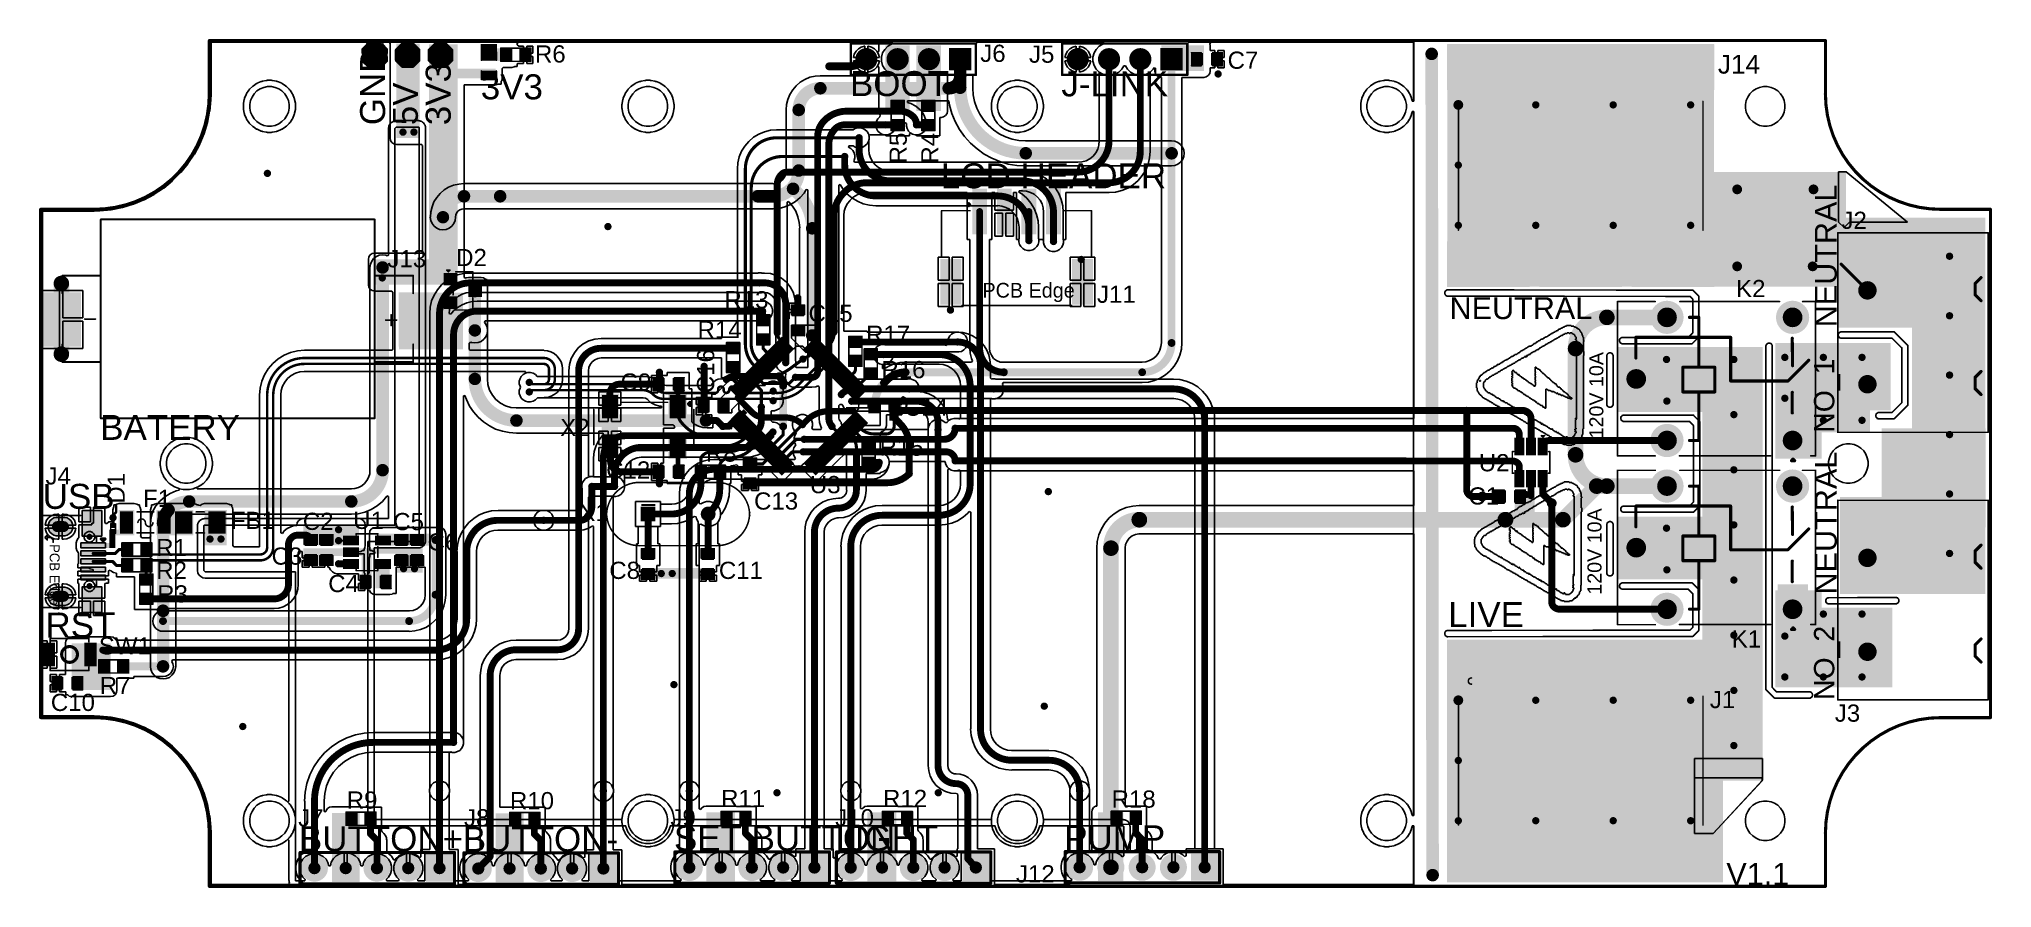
# Model space of a CAD drawing. Header units: millimetres. Extents: x -14 to 145, y 0 to 69.
import ezdxf

# ---------------------------------------------------------------- set-up
doc = ezdxf.new("R2010")
doc.units = ezdxf.units.MM
for name, color, linetype in [('BottomLayer', 5, 'Continuous'), ('BottomSolder', 6, 'Continuous'), ('Mechanical2', 216, 'Continuous'), ('MultiLayer', 9, 'Continuous'), ('PadHoleLayer', 156, 'Continuous'), ('TopLayer', 1, 'Continuous'), ('TopOverlay', 2, 'Continuous'), ('TopPaste', 8, 'Continuous'), ('TopSolder', 216, 'Continuous'), ('ViaHoleLayer', 16, 'Continuous')]:
    doc.layers.add(name, color=color, linetype=linetype)
doc.styles.add('Arial', font='', dxfattribs={"height": 0.2})
doc.styles.get('Arial').set_extended_font_data('Arial')

msp = doc.modelspace()

# ---------------------------------------------------------------- texts
at = {"layer": 'TopOverlay', "style": 'Arial'}
for s, height, p in [('R6', 1.397, (26.45, 66.89)), ('J6', 1.397, (62.62, 66.94)), ('J5', 1.397, (66.58, 66.87)), ('C7', 1.397, (82.71, 66.38)), ('J14', 1.524, (122.53, 65.99)), ('J2', 1.397, (132.57, 53.38)), ('J13', 1.397, (14.47, 50.26)), ('D2', 1.397, (20.05, 50.36)), ('K2', 1.397, (124.01, 47.84)), ('R13', 1.397, (41.84, 46.93)), ('J11', 1.397, (72.1, 47.38)), ('C15', 1.397, (48.67, 45.83)), ('R14', 1.397, (39.66, 44.51)), ('R17', 1.397, (53.35, 44.13)), ('C9', 1.397, (33.41, 40.25)), ('R16', 1.397, (54.59, 41.26)), ('C14', 1.397, (56.42, 38.21)), ('X2', 1.397, (28.5, 36.56)), ('R8', 1.397, (40.34, 34.48)), ('R15', 1.397, (54.44, 34.96)), ('U2', 1.397, (103.11, 33.7)), ('J4', 1.397, (-13.3, 32.63)), ('C12', 1.397, (32.24, 33.11)), ('U3', 1.397, (48.78, 31.92)), ('F1', 1.397, (-5.38, 30.8)), ('C13', 1.397, (44.25, 30.59)), ('C1', 1.397, (102.27, 31)), ('FB1', 1.397, (1.75, 29.02)), ('C2', 1.397, (7.6, 28.94)), ('U1', 1.397, (11.69, 29.02)), ('C5', 1.397, (14.94, 28.92)), ('X1', 1.397, (30.06, 29.66)), ('C6', 1.397, (17.73, 27.27)), ('R1', 1.397, (-4.31, 26.81)), ('C3', 1.397, (5.06, 26.12)), ('R2', 1.397, (-4.31, 24.96)), ('C8', 1.397, (32.49, 24.96)), ('C11', 1.397, (41.39, 24.96)), ('R3', 1.397, (-4.23, 23.05)), ('C4', 1.397, (9.66, 23.89)), ('K1', 1.397, (123.66, 19.39)), ('SW1', 1.397, (-8.97, 18.83)), ('R7', 1.397, (-8.89, 15.61)), ('J1', 1.397, (121.88, 14.47)), ('C10', 1.397, (-12.87, 14.24)), ('J3', 1.397, (132.03, 13.37)), ('R9', 1.397, (11.16, 6.31)), ('R10', 1.397, (24.42, 6.26)), ('R11', 1.397, (41.57, 6.44)), ('R12', 1.397, (54.72, 6.44)), ('R18', 1.397, (73.29, 6.39)), ('J7', 1.397, (7.22, 4.87)), ('J8', 1.397, (20.69, 4.87)), ('J9', 1.397, (37.45, 4.87)), ('J10', 1.397, (50.84, 4.87)), ('J12', 1.397, (65.52, 0.32))]:
    msp.add_text(s, height=height, dxfattribs=at).set_placement(p)
for s, height, rotation, p in [('GND', 2.032, 90, (14.28, 61.8)), ('3V3', 2.032, 90, (19.61, 61.8)), ('5V', 2.032, 90, (16.94, 61.8)), ('3V3', 2.032, 360, (22.05, 63.9)), ('BOOT', 2.032, 360, (52.04, 64.16)), ('J-LINK', 2.032, 360, (69.21, 64.14)), ('R5', 1.397, 90, (56.65, 58.7)), ('R4', 1.397, 90, (59.22, 58.68)), ('LCD HEADER', 2.032, 360, (59.42, 56.68)), ('NEUTRAL', 1.778, 90, (132.19, 45.39)), ('NEUTRAL', 1.778, 360, (100.74, 46.06)), ('C16', 1.397, 90, (41.01, 40.04)), ('120V 10A', 1.143, 90, (113.23, 36.37)), ('NO_1', 1.651, 90, (131.99, 36.83)), ('BATERY', 2.032, 360, (-8.86, 36.25)), ('NEUTRAL', 1.778, 90, (132.19, 23.7)), ('D1', 1.397, 90, (-6.87, 31.07)), ('USB', 2.032, 360, (-13.53, 30.65)), ('120V 10A', 1.143, 90, (113.08, 23.68)), ('RST', 2.032, 0.2138, (-13.3, 20.2)), ('LIVE', 2.032, 360, (100.63, 21.05)), ('NO_2', 1.651, 90, (131.99, 15.13)), ('BUTTON+', 2.032, 360, (7.28, 2.85)), ('BUTTON-', 2.032, 360, (20.59, 2.82)), ('SET BUTTON', 2.032, 360, (37.74, 2.9)), ('LIGHT', 2.032, 360, (50.85, 2.9)), ('PUMP', 2.032, 360, (69.44, 2.92)), ('V1.1', 1.778, 360, (123.22, 0.12))]:
    msp.add_text(s, height=height, rotation=rotation, dxfattribs=at).set_placement(p)

# ---------------------------------------------------------------- blocks, each defined once
blk = doc.blocks.new('ACTB273_CU_T2_1')
at = {"layer": 'BottomLayer'}
for points in [[(-10.75, 9.75), (-4.25, 9.75), (-4.25, 6.25), (-10.75, 6.25)], [(-3.25, 9.75), (3.25, 9.75), (3.25, 6.25), (-3.25, 6.25)], [(4.25, 9.75), (10.75, 9.75), (10.75, 6.25), (4.25, 6.25)], [(-10.75, -6.25), (-4.25, -6.25), (-4.25, -9.75), (-10.75, -9.75)], [(-3.25, -6.25), (3.25, -6.25), (3.25, -9.75), (-3.25, -9.75)], [(4.25, -6.25), (10.75, -6.25), (10.75, -9.75), (4.25, -9.75)]]:
    blk.add_hatch(color=5, dxfattribs=at).paths.add_polyline_path(points)
at = {"layer": 'BottomSolder'}
for points in [[(-10.85, 9.85), (-4.15, 9.85), (-4.15, 6.15), (-10.85, 6.15)], [(-3.35, 9.85), (3.35, 9.85), (3.35, 6.15), (-3.35, 6.15)], [(4.15, 9.85), (10.85, 9.85), (10.85, 6.15), (4.15, 6.15)], [(-10.85, -6.15), (-4.15, -6.15), (-4.15, -9.85), (-10.85, -9.85)], [(-3.35, -6.15), (3.35, -6.15), (3.35, -9.85), (-3.35, -9.85)], [(4.15, -6.15), (10.85, -6.15), (10.85, -9.85), (4.15, -9.85)]]:
    blk.add_hatch(color=6, dxfattribs=at).paths.add_polyline_path(points)
at = {"layer": 'MultiLayer'}
for points in [[(-10.75, 9.75), (-4.25, 9.75), (-4.25, 6.25), (-10.75, 6.25)], [(-3.25, 9.75), (3.25, 9.75), (3.25, 6.25), (-3.25, 6.25)], [(4.25, 9.75), (10.75, 9.75), (10.75, 6.25), (4.25, 6.25)], [(-10.75, -6.25), (-4.25, -6.25), (-4.25, -9.75), (-10.75, -9.75)], [(-3.25, -6.25), (3.25, -6.25), (3.25, -9.75), (-3.25, -9.75)], [(4.25, -6.25), (10.75, -6.25), (10.75, -9.75), (4.25, -9.75)]]:
    blk.add_hatch(color=9, dxfattribs=at).paths.add_polyline_path(points)
at = {"layer": 'PadHoleLayer'}
for points in [[(-10.28, 9.25), (-4.72, 9.25), (-4.72, 6.75), (-10.28, 6.75)], [(-2.78, 9.25), (2.78, 9.25), (2.78, 6.75), (-2.78, 6.75)], [(4.72, 9.25), (10.28, 9.25), (10.28, 6.75), (4.72, 6.75)], [(-10.28, -6.75), (-4.72, -6.75), (-4.72, -9.25), (-10.28, -9.25)], [(-2.78, -6.75), (2.78, -6.75), (2.78, -9.25), (-2.78, -9.25)], [(4.72, -6.75), (10.28, -6.75), (10.28, -9.25), (4.72, -9.25)]]:
    blk.add_hatch(color=156, dxfattribs=at).paths.add_polyline_path(points)
at = {"layer": 'TopLayer'}
for points in [[(-10.75, 9.75), (-4.25, 9.75), (-4.25, 6.25), (-10.75, 6.25)], [(-3.25, 9.75), (3.25, 9.75), (3.25, 6.25), (-3.25, 6.25)], [(4.25, 9.75), (10.75, 9.75), (10.75, 6.25), (4.25, 6.25)], [(-10.75, -6.25), (-4.25, -6.25), (-4.25, -9.75), (-10.75, -9.75)], [(-3.25, -6.25), (3.25, -6.25), (3.25, -9.75), (-3.25, -9.75)], [(4.25, -6.25), (10.75, -6.25), (10.75, -9.75), (4.25, -9.75)]]:
    blk.add_hatch(color=1, dxfattribs=at).paths.add_polyline_path(points)
at = {"layer": 'TopSolder'}
for points in [[(-10.85, 9.85), (-4.15, 9.85), (-4.15, 6.15), (-10.85, 6.15)], [(-3.35, 9.85), (3.35, 9.85), (3.35, 6.15), (-3.35, 6.15)], [(4.15, 9.85), (10.85, 9.85), (10.85, 6.15), (4.15, 6.15)], [(-10.85, -6.15), (-4.15, -6.15), (-4.15, -9.85), (-10.85, -9.85)], [(-3.35, -6.15), (3.35, -6.15), (3.35, -9.85), (-3.35, -9.85)], [(4.15, -6.15), (10.85, -6.15), (10.85, -9.85), (4.15, -9.85)]]:
    blk.add_hatch(color=216, dxfattribs=at).paths.add_polyline_path(points)
at = {"layer": 'TopOverlay', "const_width": 0.127}
for points in [[(-9.93, 5.24), (-9.93, -5.21)], [(9.93, 5.24), (9.93, -5.21)]]:
    blk.add_lwpolyline(points, dxfattribs=at)
at = {"layer": 'TopOverlay', "const_width": 0.0635}
for points in [[(-9.96, 5.24, 1), (-9.9, 5.24, 1)], [(9.9, 5.24, 1), (9.96, 5.24, 1)], [(-9.96, -5.21, 1), (-9.9, -5.21, 1)], [(9.9, -5.21, 1), (9.96, -5.21, 1)]]:
    blk.add_lwpolyline(points, format="xyb", close=True, dxfattribs=at)
blk = doc.blocks.new('U254_051T_4BH83_F1S_2')
at = {"layer": 'BottomLayer'}
h = blk.add_hatch(color=5, dxfattribs=at)
edge = h.paths.add_edge_path()
edge.add_arc((-2.83, -1.58), 0.75, 180, 360)
edge.add_line((-2.08, -1.58), (-2.08, -1.08))
edge.add_arc((-2.83, -1.08), 0.75, 0, 180)
edge.add_line((-3.58, -1.08), (-3.58, -1.58))
h = blk.add_hatch(color=5, dxfattribs=at)
edge = h.paths.add_edge_path()
edge.add_arc((2.83, -1.58), 0.75, 180, 360)
edge.add_line((3.58, -1.58), (3.58, -1.08))
edge.add_arc((2.83, -1.08), 0.75, 0, 180)
edge.add_line((2.08, -1.08), (2.08, -1.58))
at = {"layer": 'BottomSolder'}
h = blk.add_hatch(color=6, dxfattribs=at)
edge = h.paths.add_edge_path()
edge.add_arc((-2, 1.03), 0.102, 0, 360)
h = blk.add_hatch(color=6, dxfattribs=at)
edge = h.paths.add_edge_path()
edge.add_arc((2, 1.03), 0.102, 0, 360)
h = blk.add_hatch(color=6, dxfattribs=at)
edge = h.paths.add_edge_path()
edge.add_arc((-2.83, -1.58), 0.801, 180, 360)
edge.add_line((-2.03, -1.58), (-2.03, -1.08))
edge.add_arc((-2.83, -1.08), 0.801, 0, 180)
edge.add_line((-3.63, -1.08), (-3.63, -1.58))
h = blk.add_hatch(color=6, dxfattribs=at)
edge = h.paths.add_edge_path()
edge.add_arc((2.83, -1.58), 0.801, 180, 360)
edge.add_line((3.63, -1.58), (3.63, -1.08))
edge.add_arc((2.83, -1.08), 0.801, 0, 180)
edge.add_line((2.03, -1.08), (2.03, -1.58))
at = {"layer": 'MultiLayer'}
h = blk.add_hatch(color=9, dxfattribs=at)
edge = h.paths.add_edge_path()
edge.add_arc((-2.83, -1.58), 0.75, 180, 360)
edge.add_line((-2.08, -1.58), (-2.08, -1.08))
edge.add_arc((-2.83, -1.08), 0.75, 0, 180)
edge.add_line((-3.58, -1.08), (-3.58, -1.58))
h = blk.add_hatch(color=9, dxfattribs=at)
edge = h.paths.add_edge_path()
edge.add_arc((2.83, -1.58), 0.75, 180, 360)
edge.add_line((3.58, -1.58), (3.58, -1.08))
edge.add_arc((2.83, -1.08), 0.75, 0, 180)
edge.add_line((2.08, -1.08), (2.08, -1.58))
at = {"layer": 'PadHoleLayer'}
h = blk.add_hatch(color=156, dxfattribs=at)
edge = h.paths.add_edge_path()
edge.add_arc((-2, 1.03), 0.25, 0, 360)
h = blk.add_hatch(color=156, dxfattribs=at)
edge = h.paths.add_edge_path()
edge.add_arc((2, 1.03), 0.25, 0, 360)
h = blk.add_hatch(color=156, dxfattribs=at)
edge = h.paths.add_edge_path()
edge.add_arc((-2.83, -1.58), 0.45, 180, 360)
edge.add_line((-2.38, -1.58), (-2.38, -1.08))
edge.add_arc((-2.83, -1.08), 0.45, 0, 180)
edge.add_line((-3.28, -1.08), (-3.28, -1.58))
h = blk.add_hatch(color=156, dxfattribs=at)
edge = h.paths.add_edge_path()
edge.add_arc((2.83, -1.58), 0.45, 180, 360)
edge.add_line((3.28, -1.58), (3.28, -1.08))
edge.add_arc((2.83, -1.08), 0.45, 0, 180)
edge.add_line((2.38, -1.08), (2.38, -1.58))
at = {"layer": 'TopLayer'}
for points in [[(-4.15, 0.43), (-4.15, 2.02), (-2.05, 2.02), (-2.05, 0.43)], [(-1.5, 2.32), (-1.1, 2.32), (-1.1, 0.33), (-1.5, 0.33)], [(-0.85, 2.32), (-0.45, 2.32), (-0.45, 0.33), (-0.85, 0.33)], [(-0.2, 2.32), (0.2, 2.32), (0.2, 0.33), (-0.2, 0.33)], [(0.45, 2.32), (0.85, 2.32), (0.85, 0.33), (0.45, 0.33)], [(1.1, 2.32), (1.5, 2.32), (1.5, 0.33), (1.1, 0.33)], [(2.05, 0.43), (2.05, 2.02), (4.15, 2.02), (4.15, 0.43)]]:
    blk.add_hatch(color=1, dxfattribs=at).paths.add_polyline_path(points)
h = blk.add_hatch(color=1, dxfattribs=at)
edge = h.paths.add_edge_path()
edge.add_arc((-2.83, -1.58), 0.75, 180, 360)
edge.add_line((-2.08, -1.58), (-2.08, -1.08))
edge.add_arc((-2.83, -1.08), 0.75, 0, 180)
edge.add_line((-3.58, -1.08), (-3.58, -1.58))
h = blk.add_hatch(color=1, dxfattribs=at)
edge = h.paths.add_edge_path()
edge.add_arc((2.83, -1.58), 0.75, 180, 360)
edge.add_line((3.58, -1.58), (3.58, -1.08))
edge.add_arc((2.83, -1.08), 0.75, 0, 180)
edge.add_line((2.08, -1.08), (2.08, -1.58))
at = {"layer": 'TopSolder'}
for points in [[(-4.2, 0.37), (-4.2, 2.08), (-2, 2.08), (-2, 0.37)], [(-1.55, 2.38), (-1.05, 2.38), (-1.05, 0.27), (-1.55, 0.27)], [(-0.9, 2.38), (-0.4, 2.38), (-0.4, 0.27), (-0.9, 0.27)], [(-0.25, 2.38), (0.25, 2.38), (0.25, 0.27), (-0.25, 0.27)], [(0.4, 2.38), (0.9, 2.38), (0.9, 0.27), (0.4, 0.27)], [(1.05, 2.38), (1.55, 2.38), (1.55, 0.27), (1.05, 0.27)], [(2, 0.37), (2, 2.08), (4.2, 2.08), (4.2, 0.37)]]:
    blk.add_hatch(color=216, dxfattribs=at).paths.add_polyline_path(points)
h = blk.add_hatch(color=216, dxfattribs=at)
edge = h.paths.add_edge_path()
edge.add_arc((-2, 1.03), 0.102, 0, 360)
h = blk.add_hatch(color=216, dxfattribs=at)
edge = h.paths.add_edge_path()
edge.add_arc((2, 1.03), 0.102, 0, 360)
h = blk.add_hatch(color=216, dxfattribs=at)
edge = h.paths.add_edge_path()
edge.add_arc((-2.83, -1.58), 0.801, 180, 360)
edge.add_line((-2.03, -1.58), (-2.03, -1.08))
edge.add_arc((-2.83, -1.08), 0.801, 0, 180)
edge.add_line((-3.63, -1.08), (-3.63, -1.58))
h = blk.add_hatch(color=216, dxfattribs=at)
edge = h.paths.add_edge_path()
edge.add_arc((2.83, -1.58), 0.801, 180, 360)
edge.add_line((3.63, -1.58), (3.63, -1.08))
edge.add_arc((2.83, -1.08), 0.801, 0, 180)
edge.add_line((2.03, -1.08), (2.03, -1.58))
at = {"layer": 'TopOverlay'}
for points, const_width in [([(-1.63, 1.6), (-1.96, 1.6)], 0.127), ([(-1.83, 1.98), (-1.83, 2.29)], 0.254), ([(-1.68, 2.13), (-1.83, 2.29)], 0.254), ([(-1.83, 1.98), (-1.68, 2.13)], 0.254), ([(1.96, 1.6), (1.63, 1.6)], 0.127), ([(-3.73, -2.79), (-3.73, 0.3)], 0.127), ([(3.73, -2.79), (3.73, 0.3)], 0.127), ([(3.73, -2.79), (-3.73, -2.79)], 0.127), ([(-1.98, -2.57), (-2.14, -2.4)], 0.127), ([(-1.94, -2.4), (-2.14, -2.4)], 0.127), ([(-1.94, -2.1), (-1.76, -1.92)], 0.127), ([(-1.94, -2.4), (-1.94, -2.1)], 0.127), ([(-1.74, -2.4), (-1.94, -2.4)], 0.127), ([(-1.9, -2.57), (-1.74, -2.4)], 0.127), ([(-1.56, -1.92), (-1.76, -1.92)], 0.127)]:
    blk.add_lwpolyline(points, dxfattribs=dict(at, const_width=const_width))
for points, const_width in [([(-1.99, 1.6, 1), (-1.92, 1.6, 1)], 0.0635), ([(-1.89, 2.29, 1), (-1.77, 2.29, 1)], 0.127), ([(-1.89, 2.29, 1), (-1.77, 2.29, 1)], 0.127), ([(-1.89, 1.98, 1), (-1.77, 1.98, 1)], 0.127), ([(-1.89, 1.98, 1), (-1.77, 1.98, 1)], 0.127), ([(-1.74, 2.13, 1), (-1.61, 2.13, 1)], 0.127), ([(-1.74, 2.13, 1), (-1.61, 2.13, 1)], 0.127), ([(-1.66, 1.6, 1), (-1.59, 1.6, 1)], 0.0635), ([(1.59, 1.6, 1), (1.66, 1.6, 1)], 0.0635), ([(1.92, 1.6, 1), (1.99, 1.6, 1)], 0.0635), ([(-3.77, 0.3, 1), (-3.7, 0.3, 1)], 0.0635), ([(3.7, 0.3, 1), (3.77, 0.3, 1)], 0.0635), ([(-3.77, -2.79, 1), (-3.7, -2.79, 1)], 0.0635), ([(-3.77, -2.79, 1), (-3.7, -2.79, 1)], 0.0635), ([(-2.18, -2.4, 1), (-2.11, -2.4, 1)], 0.0635), ([(-2.18, -2.4, 1), (-2.11, -2.4, 1)], 0.0635), ([(-2.01, -2.57, 1), (-1.95, -2.57, 1)], 0.0635), ([(-1.97, -2.1, 1), (-1.91, -2.1, 1)], 0.0635), ([(-1.97, -2.1, 1), (-1.91, -2.1, 1)], 0.0635), ([(-1.97, -2.4, 1), (-1.91, -2.4, 1)], 0.0635), ([(-1.97, -2.4, 1), (-1.91, -2.4, 1)], 0.0635), ([(-1.97, -2.4, 1), (-1.91, -2.4, 1)], 0.0635), ([(-1.93, -2.57, 1), (-1.87, -2.57, 1)], 0.0635), ([(-1.8, -1.92, 1), (-1.73, -1.92, 1)], 0.0635), ([(-1.8, -1.92, 1), (-1.73, -1.92, 1)], 0.0635), ([(-1.77, -2.4, 1), (-1.71, -2.4, 1)], 0.0635), ([(-1.77, -2.4, 1), (-1.71, -2.4, 1)], 0.0635), ([(-1.59, -1.92, 1), (-1.53, -1.92, 1)], 0.0635), ([(3.7, -2.79, 1), (3.77, -2.79, 1)], 0.0635), ([(3.7, -2.79, 1), (3.77, -2.79, 1)], 0.0635)]:
    blk.add_lwpolyline(points, format="xyb", close=True, dxfattribs=dict(at, const_width=const_width))
at = {"layer": 'TopPaste'}
for p, q in [((-4.15, 0.43), (-4.15, 2.02)), ((-4.15, 2.02), (-2.05, 2.02)), ((-2.05, 2.02), (-2.05, 0.43)), ((-1.5, 0.33), (-1.5, 2.32)), ((-1.5, 2.32), (-1.1, 2.32)), ((-1.1, 2.32), (-1.1, 0.33)), ((-0.85, 0.33), (-0.85, 2.32)), ((-0.85, 2.32), (-0.45, 2.32)), ((-0.45, 2.32), (-0.45, 0.33)), ((-0.2, 0.33), (-0.2, 2.32)), ((-0.2, 2.32), (0.2, 2.32)), ((0.2, 2.32), (0.2, 0.33)), ((0.45, 0.33), (0.45, 2.32)), ((0.45, 2.32), (0.85, 2.32)), ((0.85, 2.32), (0.85, 0.33)), ((1.1, 0.33), (1.1, 2.32)), ((1.1, 2.32), (1.5, 2.32)), ((1.5, 2.32), (1.5, 0.33)), ((2.05, 0.43), (2.05, 2.02)), ((2.05, 2.02), (4.15, 2.02)), ((4.15, 2.02), (4.15, 0.43)), ((-2.05, 0.43), (-4.15, 0.43)), ((-1.1, 0.33), (-1.5, 0.33)), ((-0.45, 0.33), (-0.85, 0.33)), ((0.2, 0.33), (-0.2, 0.33)), ((0.85, 0.33), (0.45, 0.33)), ((1.5, 0.33), (1.1, 0.33)), ((4.15, 0.43), (2.05, 0.43)), ((-3.58, -0.98), (-3.53, -0.79)), ((-3.58, -1.08), (-3.58, -0.98)), ((-3.58, -1.58), (-3.58, -1.08)), ((-3.58, -1.67), (-3.58, -1.58)), ((-3.58, -1.58), (-3.58, -1.58)), ((-3.53, -0.79), (-3.43, -0.61)), ((-3.43, -0.61), (-3.29, -0.47)), ((-3.29, -0.47), (-3.12, -0.38)), ((-3.12, -0.38), (-2.93, -0.33)), ((-2.93, -0.33), (-2.73, -0.33)), ((-2.73, -0.33), (-2.54, -0.38)), ((-2.54, -0.38), (-2.37, -0.47)), ((-2.37, -0.47), (-2.23, -0.61)), ((-2.23, -0.61), (-2.13, -0.79)), ((-2.13, -0.79), (-2.08, -0.98)), ((-2.08, -0.98), (-2.08, -1.08)), ((-2.08, -1.08), (-2.08, -1.08)), ((-2.08, -1.08), (-2.08, -1.58)), ((-2.08, -1.58), (-2.08, -1.67)), ((2.08, -0.98), (2.13, -0.79)), ((2.08, -1.08), (2.08, -0.98)), ((2.08, -1.58), (2.08, -1.08)), ((2.08, -1.67), (2.08, -1.58)), ((2.08, -1.58), (2.08, -1.58)), ((2.13, -0.79), (2.23, -0.61)), ((2.23, -0.61), (2.37, -0.47)), ((2.37, -0.47), (2.54, -0.38)), ((2.54, -0.38), (2.73, -0.33)), ((2.73, -0.33), (2.93, -0.33)), ((2.93, -0.33), (3.12, -0.38)), ((3.12, -0.38), (3.29, -0.47)), ((3.29, -0.47), (3.43, -0.61)), ((3.43, -0.61), (3.53, -0.79)), ((3.53, -0.79), (3.58, -0.98)), ((3.58, -0.98), (3.58, -1.08)), ((3.58, -1.08), (3.58, -1.08)), ((3.58, -1.08), (3.58, -1.58)), ((3.58, -1.58), (3.58, -1.67)), ((-3.53, -1.86), (-3.58, -1.67)), ((-3.43, -2.04), (-3.53, -1.86)), ((-3.29, -2.18), (-3.43, -2.04)), ((-3.12, -2.27), (-3.29, -2.18)), ((-2.93, -2.33), (-3.12, -2.27)), ((-2.73, -2.33), (-2.93, -2.33)), ((-2.54, -2.27), (-2.73, -2.33)), ((-2.37, -2.18), (-2.54, -2.27)), ((-2.23, -2.04), (-2.37, -2.18)), ((-2.13, -1.86), (-2.23, -2.04)), ((-2.08, -1.67), (-2.13, -1.86)), ((2.13, -1.86), (2.08, -1.67)), ((2.23, -2.04), (2.13, -1.86)), ((2.37, -2.18), (2.23, -2.04)), ((2.54, -2.27), (2.37, -2.18)), ((2.73, -2.33), (2.54, -2.27)), ((2.93, -2.33), (2.73, -2.33)), ((3.12, -2.27), (2.93, -2.33)), ((3.29, -2.18), (3.12, -2.27)), ((3.43, -2.04), (3.29, -2.18)), ((3.53, -1.86), (3.43, -2.04)), ((3.58, -1.67), (3.53, -1.86))]:
    blk.add_line(p, q, dxfattribs=at)
at = {"layer": 'TopOverlay'}
blk.add_text('PCB Edge', height=0.8, dxfattribs=at).set_placement((-1.41, -2.2))
blk = doc.blocks.new('CR2032_BS_6_1_3')
at = {"layer": 'TopLayer'}
for points in [[(-16, 2.1), (-13, 2.1), (-13, -2.1), (-16, -2.1)], [(13, 2.1), (16, 2.1), (16, -2.1), (13, -2.1)]]:
    blk.add_hatch(color=1, dxfattribs=at).paths.add_polyline_path(points)
at = {"layer": 'TopPaste'}
for points in [[(-16, 2.1), (-13, 2.1), (-13, -2.1), (-16, -2.1)], [(13, 2.1), (16, 2.1), (16, -2.1), (13, -2.1)]]:
    blk.add_hatch(color=8, dxfattribs=at).paths.add_polyline_path(points)
at = {"layer": 'TopSolder'}
for points in [[(-16.1, 2.2), (-12.9, 2.2), (-12.9, -2.2), (-16.1, -2.2)], [(12.9, 2.2), (16.1, 2.2), (16.1, -2.2), (12.9, -2.2)]]:
    blk.add_hatch(color=216, dxfattribs=at).paths.add_polyline_path(points)
at = {"layer": 'TopOverlay'}
for points, const_width in [([(-11.29, 2.03), (-11.29, 8.12)], 0.152), ([(-11.29, 8.12), (10.97, 8.12)], 0.152), ([(9.48, 8.12), (9.51, 8.12)], 0.152), ([(10.97, 2.03), (10.97, 8.12)], 0.152), ([(-14.41, 3.55), (-11.29, 3.55)], 0.152), ([(-14.41, 2.13), (-14.41, 3.55)], 0.152), ([(10.97, 3.55), (14.09, 3.55)], 0.152), ([(14.09, 2.13), (14.09, 3.55)], 0.152), ([(-11.29, -2.01), (-11.29, 2.03)], 0.152), ([(10.97, -2.01), (10.97, 2.03)], 0.152), ([(-12.6, 0.03), (-11.71, 0.03)], 0.127), ([(11.86, -0.05), (12.74, -0.05)], 0.127), ([(12.3, -0.5), (12.3, 0.39)], 0.127), ([(-14.41, -2.03), (-14.41, -3.45)], 0.152), ([(-11.29, -8.03), (-11.29, -1.94)], 0.152), ([(10.97, -8.03), (10.97, -1.94)], 0.152), ([(14.09, -3.45), (14.09, -2.03)], 0.152), ([(-14.41, -3.45), (-11.29, -3.45)], 0.152), ([(10.97, -3.45), (14.09, -3.45)], 0.152), ([(-11.29, -8.03), (10.97, -8.03)], 0.152)]:
    blk.add_lwpolyline(points, dxfattribs=dict(at, const_width=const_width))
for points, const_width in [([(-11.32, 8.12, 1), (-11.25, 8.12, 1)], 0.0762), ([(-11.32, 8.12, 1), (-11.25, 8.12, 1)], 0.0762), ([(9.44, 8.12, 1), (9.52, 8.12, 1)], 0.076), ([(9.47, 8.12, 1), (9.54, 8.12, 1)], 0.076), ([(10.93, 8.12, 1), (11, 8.12, 1)], 0.0762), ([(10.93, 8.12, 1), (11, 8.12, 1)], 0.0762), ([(-14.45, 3.55, 1), (-14.37, 3.55, 1)], 0.076), ([(-14.45, 3.55, 1), (-14.37, 3.55, 1)], 0.076), ([(-11.32, 3.55, 1), (-11.25, 3.55, 1)], 0.076), ([(10.93, 3.55, 1), (11, 3.55, 1)], 0.076), ([(14.05, 3.55, 1), (14.13, 3.55, 1)], 0.076), ([(14.05, 3.55, 1), (14.13, 3.55, 1)], 0.076), ([(-14.45, 2.13, 1), (-14.37, 2.13, 1)], 0.076), ([(-11.32, 2.03, 1), (-11.25, 2.03, 1)], 0.0762), ([(-11.32, 2.03, 1), (-11.25, 2.03, 1)], 0.076), ([(10.93, 2.03, 1), (11, 2.03, 1)], 0.0762), ([(10.93, 2.03, 1), (11, 2.03, 1)], 0.076), ([(14.05, 2.13, 1), (14.13, 2.13, 1)], 0.076), ([(-12.63, 0.03, 1), (-12.57, 0.03, 1)], 0.0635), ([(-11.74, 0.03, 1), (-11.68, 0.03, 1)], 0.0635), ([(11.82, -0.05, 1), (11.89, -0.05, 1)], 0.0635), ([(12.27, 0.39, 1), (12.33, 0.39, 1)], 0.0635), ([(12.71, -0.05, 1), (12.78, -0.05, 1)], 0.0635), ([(12.27, -0.5, 1), (12.33, -0.5, 1)], 0.0635), ([(-14.45, -2.03, 1), (-14.37, -2.03, 1)], 0.076), ([(-11.32, -1.94, 1), (-11.25, -1.94, 1)], 0.0762), ([(-11.32, -2.01, 1), (-11.25, -2.01, 1)], 0.076), ([(10.93, -1.94, 1), (11, -1.94, 1)], 0.0762), ([(10.93, -2.01, 1), (11, -2.01, 1)], 0.076), ([(14.05, -2.03, 1), (14.13, -2.03, 1)], 0.076), ([(-14.45, -3.45, 1), (-14.37, -3.45, 1)], 0.076), ([(-14.45, -3.45, 1), (-14.37, -3.45, 1)], 0.076), ([(-11.32, -3.45, 1), (-11.25, -3.45, 1)], 0.076), ([(10.93, -3.45, 1), (11, -3.45, 1)], 0.076), ([(14.05, -3.45, 1), (14.13, -3.45, 1)], 0.076), ([(14.05, -3.45, 1), (14.13, -3.45, 1)], 0.076), ([(-11.32, -8.03, 1), (-11.25, -8.03, 1)], 0.0762), ([(-11.32, -8.03, 1), (-11.25, -8.03, 1)], 0.0762), ([(10.93, -8.03, 1), (11, -8.03, 1)], 0.0762), ([(10.93, -8.03, 1), (11, -8.03, 1)], 0.0762)]:
    blk.add_lwpolyline(points, format="xyb", close=True, dxfattribs=dict(at, const_width=const_width))
blk = doc.blocks.new('R___0603_4')
at = {"layer": 'TopLayer'}
for points in [[(-0.381, 0.4445), (-0.381, -0.4445), (-1.143, -0.4445), (-1.143, 0.4445)], [(1.143, 0.4445), (1.143, -0.4445), (0.381, -0.4445), (0.381, 0.4445)]]:
    blk.add_hatch(color=1, dxfattribs=at).paths.add_polyline_path(points)
at = {"layer": 'TopPaste'}
for points in [[(-0.381, 0.4445), (-0.381, -0.4445), (-1.143, -0.4445), (-1.143, 0.4445)], [(1.143, 0.4445), (1.143, -0.4445), (0.381, -0.4445), (0.381, 0.4445)]]:
    blk.add_hatch(color=8, dxfattribs=at).paths.add_polyline_path(points)
at = {"layer": 'TopSolder'}
for points in [[(-0.2794, 0.5461), (-0.2794, -0.5461), (-1.2446, -0.5461), (-1.2446, 0.5461)], [(1.2446, 0.5461), (1.2446, -0.5461), (0.2794, -0.5461), (0.2794, 0.5461)]]:
    blk.add_hatch(color=216, dxfattribs=at).paths.add_polyline_path(points)
at = {"layer": 'TopOverlay', "const_width": 0.127}
for points in [[(1.2192, 0.5334), (-1.2192, 0.5334)], [(-1.2192, 0.5334), (-1.2192, -0.5334)], [(1.2192, 0.5334), (1.2192, -0.5334)], [(1.2192, -0.5334), (-1.2192, -0.5334)]]:
    blk.add_lwpolyline(points, dxfattribs=at)
at = {"layer": 'TopOverlay', "const_width": 0.0635}
for points in [[(-1.25095, 0.5334, 1), (-1.18745, 0.5334, 1)], [(-1.25095, 0.5334, 1), (-1.18745, 0.5334, 1)], [(1.18745, 0.5334, 1), (1.25095, 0.5334, 1)], [(1.18745, 0.5334, 1), (1.25095, 0.5334, 1)], [(-1.25095, -0.5334, 1), (-1.18745, -0.5334, 1)], [(-1.25095, -0.5334, 1), (-1.18745, -0.5334, 1)], [(1.18745, -0.5334, 1), (1.25095, -0.5334, 1)], [(1.18745, -0.5334, 1), (1.25095, -0.5334, 1)]]:
    blk.add_lwpolyline(points, format="xyb", close=True, dxfattribs=at)
blk = doc.blocks.new('R___0603_5')
at = {"layer": 'TopLayer'}
for points in [[(-0.381, 0.4445), (-0.381, -0.4445), (-1.143, -0.4445), (-1.143, 0.4445)], [(1.143, 0.4445), (1.143, -0.4445), (0.381, -0.4445), (0.381, 0.4445)]]:
    blk.add_hatch(color=1, dxfattribs=at).paths.add_polyline_path(points)
at = {"layer": 'TopPaste'}
for points in [[(-0.381, 0.4445), (-0.381, -0.4445), (-1.143, -0.4445), (-1.143, 0.4445)], [(1.143, 0.4445), (1.143, -0.4445), (0.381, -0.4445), (0.381, 0.4445)]]:
    blk.add_hatch(color=8, dxfattribs=at).paths.add_polyline_path(points)
at = {"layer": 'TopSolder'}
for points in [[(-0.2794, 0.5461), (-0.2794, -0.5461), (-1.2446, -0.5461), (-1.2446, 0.5461)], [(1.2446, 0.5461), (1.2446, -0.5461), (0.2794, -0.5461), (0.2794, 0.5461)]]:
    blk.add_hatch(color=216, dxfattribs=at).paths.add_polyline_path(points)
at = {"layer": 'TopOverlay', "const_width": 0.127}
for points in [[(1.2192, 0.5334), (-1.2192, 0.5334)], [(-1.2192, 0.5334), (-1.2192, -0.5334)], [(1.2192, 0.5334), (1.2192, -0.5334)], [(1.2192, -0.5334), (-1.2192, -0.5334)]]:
    blk.add_lwpolyline(points, dxfattribs=at)
at = {"layer": 'TopOverlay', "const_width": 0.0635}
for points in [[(-1.25095, 0.5334, 1), (-1.18745, 0.5334, 1)], [(-1.25095, 0.5334, 1), (-1.18745, 0.5334, 1)], [(1.18745, 0.5334, 1), (1.25095, 0.5334, 1)], [(1.18745, 0.5334, 1), (1.25095, 0.5334, 1)], [(-1.25095, -0.5334, 1), (-1.18745, -0.5334, 1)], [(-1.25095, -0.5334, 1), (-1.18745, -0.5334, 1)], [(1.18745, -0.5334, 1), (1.25095, -0.5334, 1)], [(1.18745, -0.5334, 1), (1.25095, -0.5334, 1)]]:
    blk.add_lwpolyline(points, format="xyb", close=True, dxfattribs=at)
blk = doc.blocks.new('R___0603_6')
at = {"layer": 'TopLayer'}
for points in [[(-0.381, 0.4445), (-0.381, -0.4445), (-1.143, -0.4445), (-1.143, 0.4445)], [(1.143, 0.4445), (1.143, -0.4445), (0.381, -0.4445), (0.381, 0.4445)]]:
    blk.add_hatch(color=1, dxfattribs=at).paths.add_polyline_path(points)
at = {"layer": 'TopPaste'}
for points in [[(-0.381, 0.4445), (-0.381, -0.4445), (-1.143, -0.4445), (-1.143, 0.4445)], [(1.143, 0.4445), (1.143, -0.4445), (0.381, -0.4445), (0.381, 0.4445)]]:
    blk.add_hatch(color=8, dxfattribs=at).paths.add_polyline_path(points)
at = {"layer": 'TopSolder'}
for points in [[(-0.2794, 0.5461), (-0.2794, -0.5461), (-1.2446, -0.5461), (-1.2446, 0.5461)], [(1.2446, 0.5461), (1.2446, -0.5461), (0.2794, -0.5461), (0.2794, 0.5461)]]:
    blk.add_hatch(color=216, dxfattribs=at).paths.add_polyline_path(points)
at = {"layer": 'TopOverlay', "const_width": 0.127}
for points in [[(1.2192, 0.5334), (-1.2192, 0.5334)], [(-1.2192, 0.5334), (-1.2192, -0.5334)], [(1.2192, 0.5334), (1.2192, -0.5334)], [(1.2192, -0.5334), (-1.2192, -0.5334)]]:
    blk.add_lwpolyline(points, dxfattribs=at)
at = {"layer": 'TopOverlay', "const_width": 0.0635}
for points in [[(-1.25095, 0.5334, 1), (-1.18745, 0.5334, 1)], [(-1.25095, 0.5334, 1), (-1.18745, 0.5334, 1)], [(1.18745, 0.5334, 1), (1.25095, 0.5334, 1)], [(1.18745, 0.5334, 1), (1.25095, 0.5334, 1)], [(-1.25095, -0.5334, 1), (-1.18745, -0.5334, 1)], [(-1.25095, -0.5334, 1), (-1.18745, -0.5334, 1)], [(1.18745, -0.5334, 1), (1.25095, -0.5334, 1)], [(1.18745, -0.5334, 1), (1.25095, -0.5334, 1)]]:
    blk.add_lwpolyline(points, format="xyb", close=True, dxfattribs=at)
blk = doc.blocks.new('R___0603_7')
at = {"layer": 'TopLayer'}
for points in [[(-0.381, 0.4445), (-0.381, -0.4445), (-1.143, -0.4445), (-1.143, 0.4445)], [(1.143, 0.4445), (1.143, -0.4445), (0.381, -0.4445), (0.381, 0.4445)]]:
    blk.add_hatch(color=1, dxfattribs=at).paths.add_polyline_path(points)
at = {"layer": 'TopPaste'}
for points in [[(-0.381, 0.4445), (-0.381, -0.4445), (-1.143, -0.4445), (-1.143, 0.4445)], [(1.143, 0.4445), (1.143, -0.4445), (0.381, -0.4445), (0.381, 0.4445)]]:
    blk.add_hatch(color=8, dxfattribs=at).paths.add_polyline_path(points)
at = {"layer": 'TopSolder'}
for points in [[(-0.2794, 0.5461), (-0.2794, -0.5461), (-1.2446, -0.5461), (-1.2446, 0.5461)], [(1.2446, 0.5461), (1.2446, -0.5461), (0.2794, -0.5461), (0.2794, 0.5461)]]:
    blk.add_hatch(color=216, dxfattribs=at).paths.add_polyline_path(points)
at = {"layer": 'TopOverlay', "const_width": 0.127}
for points in [[(1.2192, 0.5334), (-1.2192, 0.5334)], [(-1.2192, 0.5334), (-1.2192, -0.5334)], [(1.2192, 0.5334), (1.2192, -0.5334)], [(1.2192, -0.5334), (-1.2192, -0.5334)]]:
    blk.add_lwpolyline(points, dxfattribs=at)
at = {"layer": 'TopOverlay', "const_width": 0.0635}
for points in [[(-1.25095, 0.5334, 1), (-1.18745, 0.5334, 1)], [(-1.25095, 0.5334, 1), (-1.18745, 0.5334, 1)], [(1.18745, 0.5334, 1), (1.25095, 0.5334, 1)], [(1.18745, 0.5334, 1), (1.25095, 0.5334, 1)], [(-1.25095, -0.5334, 1), (-1.18745, -0.5334, 1)], [(-1.25095, -0.5334, 1), (-1.18745, -0.5334, 1)], [(1.18745, -0.5334, 1), (1.25095, -0.5334, 1)], [(1.18745, -0.5334, 1), (1.25095, -0.5334, 1)]]:
    blk.add_lwpolyline(points, format="xyb", close=True, dxfattribs=at)
blk = doc.blocks.new('R___0603_8')
at = {"layer": 'TopLayer'}
for points in [[(-0.381, 0.4445), (-0.381, -0.4445), (-1.143, -0.4445), (-1.143, 0.4445)], [(1.143, 0.4445), (1.143, -0.4445), (0.381, -0.4445), (0.381, 0.4445)]]:
    blk.add_hatch(color=1, dxfattribs=at).paths.add_polyline_path(points)
at = {"layer": 'TopPaste'}
for points in [[(-0.381, 0.4445), (-0.381, -0.4445), (-1.143, -0.4445), (-1.143, 0.4445)], [(1.143, 0.4445), (1.143, -0.4445), (0.381, -0.4445), (0.381, 0.4445)]]:
    blk.add_hatch(color=8, dxfattribs=at).paths.add_polyline_path(points)
at = {"layer": 'TopSolder'}
for points in [[(-0.2794, 0.5461), (-0.2794, -0.5461), (-1.2446, -0.5461), (-1.2446, 0.5461)], [(1.2446, 0.5461), (1.2446, -0.5461), (0.2794, -0.5461), (0.2794, 0.5461)]]:
    blk.add_hatch(color=216, dxfattribs=at).paths.add_polyline_path(points)
at = {"layer": 'TopOverlay', "const_width": 0.127}
for points in [[(1.2192, 0.5334), (-1.2192, 0.5334)], [(-1.2192, 0.5334), (-1.2192, -0.5334)], [(1.2192, 0.5334), (1.2192, -0.5334)], [(1.2192, -0.5334), (-1.2192, -0.5334)]]:
    blk.add_lwpolyline(points, dxfattribs=at)
at = {"layer": 'TopOverlay', "const_width": 0.0635}
for points in [[(-1.25095, 0.5334, 1), (-1.18745, 0.5334, 1)], [(-1.25095, 0.5334, 1), (-1.18745, 0.5334, 1)], [(1.18745, 0.5334, 1), (1.25095, 0.5334, 1)], [(1.18745, 0.5334, 1), (1.25095, 0.5334, 1)], [(-1.25095, -0.5334, 1), (-1.18745, -0.5334, 1)], [(-1.25095, -0.5334, 1), (-1.18745, -0.5334, 1)], [(1.18745, -0.5334, 1), (1.25095, -0.5334, 1)], [(1.18745, -0.5334, 1), (1.25095, -0.5334, 1)]]:
    blk.add_lwpolyline(points, format="xyb", close=True, dxfattribs=at)
blk = doc.blocks.new('T__________9')
at = {"layer": 'TopLayer'}
blk.add_hatch(color=1, dxfattribs=at).paths.add_polyline_path([(0.38, 0.76), (-0.38, 0.76), (-0.76, 0.38), (-0.76, -0.38), (-0.38, -0.76), (0.38, -0.76), (0.76, -0.38), (0.76, 0.38)])
at = {"layer": 'TopPaste'}
blk.add_hatch(color=8, dxfattribs=at).paths.add_polyline_path([(0.38, 0.76), (-0.38, 0.76), (-0.76, 0.38), (-0.76, -0.38), (-0.38, -0.76), (0.38, -0.76), (0.76, -0.38), (0.76, 0.38)])
at = {"layer": 'TopSolder'}
blk.add_hatch(color=216, dxfattribs=at).paths.add_polyline_path([(0.43, 0.86), (-0.43, 0.86), (-0.86, 0.43), (-0.86, -0.43), (-0.43, -0.86), (0.43, -0.86), (0.86, -0.43), (0.86, 0.43)])
at = {"layer": 'TopOverlay', "const_width": 0.2}
for points in [[(-0.43, 0.94), (-0.94, 0.43)], [(-0.94, 0.43), (-0.94, -0.43)], [(0.43, 0.94), (-0.43, 0.94)], [(0.94, 0.43), (0.43, 0.94)], [(0.94, 0.43), (0.94, -0.43)], [(-0.43, -0.94), (-0.94, -0.43)], [(0.43, -0.94), (-0.43, -0.94)], [(0.94, -0.43), (0.43, -0.94)]]:
    blk.add_lwpolyline(points, dxfattribs=at)
at = {"layer": 'TopOverlay', "const_width": 0.1}
for points in [[(-0.99, 0.43, 1), (-0.89, 0.43, 1)], [(-0.99, 0.43, 1), (-0.89, 0.43, 1)], [(-0.48, 0.94, 1), (-0.38, 0.94, 1)], [(-0.48, 0.94, 1), (-0.38, 0.94, 1)], [(0.38, 0.94, 1), (0.48, 0.94, 1)], [(0.38, 0.94, 1), (0.48, 0.94, 1)], [(0.89, 0.43, 1), (0.99, 0.43, 1)], [(0.89, 0.43, 1), (0.99, 0.43, 1)], [(-0.99, -0.43, 1), (-0.89, -0.43, 1)], [(-0.99, -0.43, 1), (-0.89, -0.43, 1)], [(-0.48, -0.94, 1), (-0.38, -0.94, 1)], [(-0.48, -0.94, 1), (-0.38, -0.94, 1)], [(0.38, -0.94, 1), (0.48, -0.94, 1)], [(0.38, -0.94, 1), (0.48, -0.94, 1)], [(0.89, -0.43, 1), (0.99, -0.43, 1)], [(0.89, -0.43, 1), (0.99, -0.43, 1)]]:
    blk.add_lwpolyline(points, format="xyb", close=True, dxfattribs=at)
blk = doc.blocks.new('T__________10')
at = {"layer": 'TopLayer'}
blk.add_hatch(color=1, dxfattribs=at).paths.add_polyline_path([(0.38, 0.76), (-0.38, 0.76), (-0.76, 0.38), (-0.76, -0.38), (-0.38, -0.76), (0.38, -0.76), (0.76, -0.38), (0.76, 0.38)])
at = {"layer": 'TopPaste'}
blk.add_hatch(color=8, dxfattribs=at).paths.add_polyline_path([(0.38, 0.76), (-0.38, 0.76), (-0.76, 0.38), (-0.76, -0.38), (-0.38, -0.76), (0.38, -0.76), (0.76, -0.38), (0.76, 0.38)])
at = {"layer": 'TopSolder'}
blk.add_hatch(color=216, dxfattribs=at).paths.add_polyline_path([(0.43, 0.86), (-0.43, 0.86), (-0.86, 0.43), (-0.86, -0.43), (-0.43, -0.86), (0.43, -0.86), (0.86, -0.43), (0.86, 0.43)])
at = {"layer": 'TopOverlay', "const_width": 0.2}
for points in [[(-0.43, 0.94), (-0.94, 0.43)], [(-0.94, 0.43), (-0.94, -0.43)], [(0.43, 0.94), (-0.43, 0.94)], [(0.94, 0.43), (0.43, 0.94)], [(0.94, 0.43), (0.94, -0.43)], [(-0.43, -0.94), (-0.94, -0.43)], [(0.43, -0.94), (-0.43, -0.94)], [(0.94, -0.43), (0.43, -0.94)]]:
    blk.add_lwpolyline(points, dxfattribs=at)
at = {"layer": 'TopOverlay', "const_width": 0.1}
for points in [[(-0.99, 0.43, 1), (-0.89, 0.43, 1)], [(-0.99, 0.43, 1), (-0.89, 0.43, 1)], [(-0.48, 0.94, 1), (-0.38, 0.94, 1)], [(-0.48, 0.94, 1), (-0.38, 0.94, 1)], [(0.38, 0.94, 1), (0.48, 0.94, 1)], [(0.38, 0.94, 1), (0.48, 0.94, 1)], [(0.89, 0.43, 1), (0.99, 0.43, 1)], [(0.89, 0.43, 1), (0.99, 0.43, 1)], [(-0.99, -0.43, 1), (-0.89, -0.43, 1)], [(-0.99, -0.43, 1), (-0.89, -0.43, 1)], [(-0.48, -0.94, 1), (-0.38, -0.94, 1)], [(-0.48, -0.94, 1), (-0.38, -0.94, 1)], [(0.38, -0.94, 1), (0.48, -0.94, 1)], [(0.38, -0.94, 1), (0.48, -0.94, 1)], [(0.89, -0.43, 1), (0.99, -0.43, 1)], [(0.89, -0.43, 1), (0.99, -0.43, 1)]]:
    blk.add_lwpolyline(points, format="xyb", close=True, dxfattribs=at)
blk = doc.blocks.new('T__________11')
at = {"layer": 'TopLayer'}
blk.add_hatch(color=1, dxfattribs=at).paths.add_polyline_path([(0.38, 0.76), (-0.38, 0.76), (-0.76, 0.38), (-0.76, -0.38), (-0.38, -0.76), (0.38, -0.76), (0.76, -0.38), (0.76, 0.38)])
at = {"layer": 'TopPaste'}
blk.add_hatch(color=8, dxfattribs=at).paths.add_polyline_path([(0.38, 0.76), (-0.38, 0.76), (-0.76, 0.38), (-0.76, -0.38), (-0.38, -0.76), (0.38, -0.76), (0.76, -0.38), (0.76, 0.38)])
at = {"layer": 'TopSolder'}
blk.add_hatch(color=216, dxfattribs=at).paths.add_polyline_path([(0.43, 0.86), (-0.43, 0.86), (-0.86, 0.43), (-0.86, -0.43), (-0.43, -0.86), (0.43, -0.86), (0.86, -0.43), (0.86, 0.43)])
at = {"layer": 'TopOverlay', "const_width": 0.2}
for points in [[(-0.43, 0.94), (-0.94, 0.43)], [(-0.94, 0.43), (-0.94, -0.43)], [(0.43, 0.94), (-0.43, 0.94)], [(0.94, 0.43), (0.43, 0.94)], [(0.94, 0.43), (0.94, -0.43)], [(-0.43, -0.94), (-0.94, -0.43)], [(0.43, -0.94), (-0.43, -0.94)], [(0.94, -0.43), (0.43, -0.94)]]:
    blk.add_lwpolyline(points, dxfattribs=at)
at = {"layer": 'TopOverlay', "const_width": 0.1}
for points in [[(-0.99, 0.43, 1), (-0.89, 0.43, 1)], [(-0.99, 0.43, 1), (-0.89, 0.43, 1)], [(-0.48, 0.94, 1), (-0.38, 0.94, 1)], [(-0.48, 0.94, 1), (-0.38, 0.94, 1)], [(0.38, 0.94, 1), (0.48, 0.94, 1)], [(0.38, 0.94, 1), (0.48, 0.94, 1)], [(0.89, 0.43, 1), (0.99, 0.43, 1)], [(0.89, 0.43, 1), (0.99, 0.43, 1)], [(-0.99, -0.43, 1), (-0.89, -0.43, 1)], [(-0.99, -0.43, 1), (-0.89, -0.43, 1)], [(-0.48, -0.94, 1), (-0.38, -0.94, 1)], [(-0.48, -0.94, 1), (-0.38, -0.94, 1)], [(0.38, -0.94, 1), (0.48, -0.94, 1)], [(0.38, -0.94, 1), (0.48, -0.94, 1)], [(0.89, -0.43, 1), (0.99, -0.43, 1)], [(0.89, -0.43, 1), (0.99, -0.43, 1)]]:
    blk.add_lwpolyline(points, format="xyb", close=True, dxfattribs=at)
blk = doc.blocks.new('C___0603_12')
at = {"layer": 'TopLayer'}
for points in [[(-0.38, 0.44), (-0.38, -0.44), (-1.14, -0.44), (-1.14, 0.44)], [(1.14, 0.44), (1.14, -0.44), (0.38, -0.44), (0.38, 0.44)]]:
    blk.add_hatch(color=1, dxfattribs=at).paths.add_polyline_path(points)
at = {"layer": 'TopPaste'}
for points in [[(-0.38, 0.44), (-0.38, -0.44), (-1.14, -0.44), (-1.14, 0.44)], [(1.14, 0.44), (1.14, -0.44), (0.38, -0.44), (0.38, 0.44)]]:
    blk.add_hatch(color=8, dxfattribs=at).paths.add_polyline_path(points)
at = {"layer": 'TopSolder'}
for points in [[(-0.32, 0.5), (-0.32, -0.5), (-1.2, -0.5), (-1.2, 0.5)], [(1.2, 0.5), (1.2, -0.5), (0.32, -0.5), (0.32, 0.5)]]:
    blk.add_hatch(color=216, dxfattribs=at).paths.add_polyline_path(points)
at = {"layer": 'TopOverlay', "const_width": 0.127}
for points in [[(-0.46, 0.53), (-1.24, 0.53)], [(-1.24, 0.53), (-1.24, -0.53)], [(1.24, 0.53), (0.46, 0.53)], [(1.24, 0.53), (1.24, -0.53)], [(-0.46, -0.53), (-1.24, -0.53)], [(1.24, -0.53), (0.46, -0.53)]]:
    blk.add_lwpolyline(points, dxfattribs=at)
at = {"layer": 'TopOverlay', "const_width": 0.0635}
for points in [[(-1.28, 0.53, 1), (-1.21, 0.53, 1)], [(-1.28, 0.53, 1), (-1.21, 0.53, 1)], [(-0.49, 0.53, 1), (-0.43, 0.53, 1)], [(0.43, 0.53, 1), (0.49, 0.53, 1)], [(1.21, 0.53, 1), (1.28, 0.53, 1)], [(1.21, 0.53, 1), (1.28, 0.53, 1)], [(-1.28, -0.53, 1), (-1.21, -0.53, 1)], [(-1.28, -0.53, 1), (-1.21, -0.53, 1)], [(-0.49, -0.53, 1), (-0.43, -0.53, 1)], [(0.43, -0.53, 1), (0.49, -0.53, 1)], [(1.21, -0.53, 1), (1.28, -0.53, 1)], [(1.21, -0.53, 1), (1.28, -0.53, 1)]]:
    blk.add_lwpolyline(points, format="xyb", close=True, dxfattribs=at)
blk = doc.blocks.new('LED_0603_13')
at = {"layer": 'TopLayer'}
for points in [[(-1, 0.5), (-0.5, 0.5), (-0.5, -0.5), (-1, -0.5)], [(0.5, 0.5), (1, 0.5), (1, -0.5), (0.5, -0.5)]]:
    blk.add_hatch(color=1, dxfattribs=at).paths.add_polyline_path(points)
at = {"layer": 'TopOverlay'}
blk.add_hatch(color=2, dxfattribs=at).paths.add_polyline_path([(1.12, -0.66), (1.75, -0.66), (1.75, 0.66), (1.12, 0.66)])
at = {"layer": 'TopPaste'}
for points in [[(-1, 0.5), (-0.5, 0.5), (-0.5, -0.5), (-1, -0.5)], [(0.5, 0.5), (1, 0.5), (1, -0.5), (0.5, -0.5)]]:
    blk.add_hatch(color=8, dxfattribs=at).paths.add_polyline_path(points)
at = {"layer": 'TopSolder'}
for points in [[(-1.1, 0.6), (-0.4, 0.6), (-0.4, -0.6), (-1.1, -0.6)], [(0.4, 0.6), (1.1, 0.6), (1.1, -0.6), (0.4, -0.6)]]:
    blk.add_hatch(color=216, dxfattribs=at).paths.add_polyline_path(points)
at = {"layer": 'TopOverlay', "const_width": 0.127}
for points in [[(-1.12, 0.61), (-1.12, -0.61)], [(-1.12, 0.61), (-0.43, 0.61)], [(0.43, 0.61), (1.12, 0.61)], [(1.12, 0.61), (1.12, -0.61)], [(-1.12, -0.61), (-0.43, -0.61)], [(0.43, -0.61), (1.12, -0.61)]]:
    blk.add_lwpolyline(points, dxfattribs=at)
at = {"layer": 'TopOverlay', "const_width": 0.0635}
for points in [[(-1.15, 0.61, 1), (-1.09, 0.61, 1)], [(-1.15, 0.61, 1), (-1.09, 0.61, 1)], [(-0.46, 0.61, 1), (-0.4, 0.61, 1)], [(0.4, 0.61, 1), (0.46, 0.61, 1)], [(1.09, 0.61, 1), (1.15, 0.61, 1)], [(1.09, 0.61, 1), (1.15, 0.61, 1)], [(-1.15, -0.61, 1), (-1.09, -0.61, 1)], [(-1.15, -0.61, 1), (-1.09, -0.61, 1)], [(-0.46, -0.61, 1), (-0.4, -0.61, 1)], [(0.4, -0.61, 1), (0.46, -0.61, 1)], [(1.09, -0.61, 1), (1.15, -0.61, 1)], [(1.09, -0.61, 1), (1.15, -0.61, 1)]]:
    blk.add_lwpolyline(points, format="xyb", close=True, dxfattribs=at)
blk = doc.blocks.new('SOT_23_14')
at = {"layer": 'TopLayer'}
for points in [[(-0.41, 1.46), (0.41, 1.46), (0.41, 0.54), (-0.41, 0.54)], [(-1.36, -0.54), (-0.54, -0.54), (-0.54, -1.46), (-1.36, -1.46)], [(0.54, -0.54), (1.36, -0.54), (1.36, -1.46), (0.54, -1.46)]]:
    blk.add_hatch(color=1, dxfattribs=at).paths.add_polyline_path(points)
at = {"layer": 'TopPaste'}
for points in [[(-0.41, 1.46), (0.41, 1.46), (0.41, 0.54), (-0.41, 0.54)], [(-1.36, -0.54), (-0.54, -0.54), (-0.54, -1.46), (-1.36, -1.46)], [(0.54, -0.54), (1.36, -0.54), (1.36, -1.46), (0.54, -1.46)]]:
    blk.add_hatch(color=8, dxfattribs=at).paths.add_polyline_path(points)
at = {"layer": 'TopSolder'}
for points in [[(-0.51, 1.56), (0.51, 1.56), (0.51, 0.44), (-0.51, 0.44)], [(-1.46, -0.44), (-0.44, -0.44), (-0.44, -1.56), (-1.46, -1.56)], [(0.44, -0.44), (1.46, -0.44), (1.46, -1.56), (0.44, -1.56)]]:
    blk.add_hatch(color=216, dxfattribs=at).paths.add_polyline_path(points)
at = {"layer": 'TopOverlay', "const_width": 0.127}
for points in [[(-0.56, 0.81), (-1.55, 0.81)], [(-1.55, -0.58), (-1.55, 0.81)], [(1.55, 0.81), (0.56, 0.81)], [(1.55, -0.58), (1.55, 0.81)], [(-1.68, -1.3), (-1.68, -1.04)], [(-1.55, -1.17), (-1.68, -1.04)], [(-1.68, -1.3), (-1.55, -1.17)], [(0.33, -0.79), (-0.33, -0.79)]]:
    blk.add_lwpolyline(points, dxfattribs=at)
at = {"layer": 'TopOverlay', "const_width": 0.0635}
for points in [[(-1.58, 0.81, 1), (-1.52, 0.81, 1)], [(-1.58, 0.81, 1), (-1.52, 0.81, 1)], [(-0.59, 0.81, 1), (-0.53, 0.81, 1)], [(0.53, 0.81, 1), (0.59, 0.81, 1)], [(1.52, 0.81, 1), (1.58, 0.81, 1)], [(1.52, 0.81, 1), (1.58, 0.81, 1)], [(-1.71, -1.04, 1), (-1.64, -1.04, 1)], [(-1.71, -1.04, 1), (-1.64, -1.04, 1)], [(-1.71, -1.3, 1), (-1.64, -1.3, 1)], [(-1.71, -1.3, 1), (-1.64, -1.3, 1)], [(-1.58, -0.58, 1), (-1.52, -0.58, 1)], [(-1.58, -1.17, 1), (-1.52, -1.17, 1)], [(-1.58, -1.17, 1), (-1.52, -1.17, 1)], [(-0.36, -0.79, 1), (-0.3, -0.79, 1)], [(0.3, -0.79, 1), (0.36, -0.79, 1)], [(1.52, -0.58, 1), (1.58, -0.58, 1)]]:
    blk.add_lwpolyline(points, format="xyb", close=True, dxfattribs=at)
blk = doc.blocks.new('C___0603_15')
at = {"layer": 'TopLayer'}
for points in [[(-0.38, 0.44), (-0.38, -0.44), (-1.14, -0.44), (-1.14, 0.44)], [(1.14, 0.44), (1.14, -0.44), (0.38, -0.44), (0.38, 0.44)]]:
    blk.add_hatch(color=1, dxfattribs=at).paths.add_polyline_path(points)
at = {"layer": 'TopPaste'}
for points in [[(-0.38, 0.44), (-0.38, -0.44), (-1.14, -0.44), (-1.14, 0.44)], [(1.14, 0.44), (1.14, -0.44), (0.38, -0.44), (0.38, 0.44)]]:
    blk.add_hatch(color=8, dxfattribs=at).paths.add_polyline_path(points)
at = {"layer": 'TopSolder'}
for points in [[(-0.32, 0.5), (-0.32, -0.5), (-1.2, -0.5), (-1.2, 0.5)], [(1.2, 0.5), (1.2, -0.5), (0.32, -0.5), (0.32, 0.5)]]:
    blk.add_hatch(color=216, dxfattribs=at).paths.add_polyline_path(points)
at = {"layer": 'TopOverlay', "const_width": 0.127}
for points in [[(-1.24, 0.53), (-0.46, 0.53)], [(-1.24, -0.53), (-1.24, 0.53)], [(0.46, 0.53), (1.24, 0.53)], [(1.24, -0.53), (1.24, 0.53)], [(-1.24, -0.53), (-0.46, -0.53)], [(0.46, -0.53), (1.24, -0.53)]]:
    blk.add_lwpolyline(points, dxfattribs=at)
at = {"layer": 'TopOverlay', "const_width": 0.0635}
for points in [[(-1.28, 0.53, 1), (-1.21, 0.53, 1)], [(-1.28, 0.53, 1), (-1.21, 0.53, 1)], [(-0.49, 0.53, 1), (-0.43, 0.53, 1)], [(0.43, 0.53, 1), (0.49, 0.53, 1)], [(1.21, 0.53, 1), (1.28, 0.53, 1)], [(1.21, 0.53, 1), (1.28, 0.53, 1)], [(-1.28, -0.53, 1), (-1.21, -0.53, 1)], [(-1.28, -0.53, 1), (-1.21, -0.53, 1)], [(-0.49, -0.53, 1), (-0.43, -0.53, 1)], [(0.43, -0.53, 1), (0.49, -0.53, 1)], [(1.21, -0.53, 1), (1.28, -0.53, 1)], [(1.21, -0.53, 1), (1.28, -0.53, 1)]]:
    blk.add_lwpolyline(points, format="xyb", close=True, dxfattribs=at)
blk = doc.blocks.new('MC_306_16')
at = {"layer": 'TopLayer'}
for points in [[(-3.4, 2.55), (-2.1, 2.55), (-2.1, 0.65), (-3.4, 0.65)], [(2.1, 2.55), (3.4, 2.55), (3.4, 0.65), (2.1, 0.65)], [(-3.4, -0.65), (-2.1, -0.65), (-2.1, -2.55), (-3.4, -2.55)], [(2.1, -0.65), (3.4, -0.65), (3.4, -2.55), (2.1, -2.55)]]:
    blk.add_hatch(color=1, dxfattribs=at).paths.add_polyline_path(points)
at = {"layer": 'TopPaste'}
for points in [[(-3.4, 2.55), (-2.1, 2.55), (-2.1, 0.65), (-3.4, 0.65)], [(2.1, 2.55), (3.4, 2.55), (3.4, 0.65), (2.1, 0.65)], [(-3.4, -0.65), (-2.1, -0.65), (-2.1, -2.55), (-3.4, -2.55)], [(2.1, -0.65), (3.4, -0.65), (3.4, -2.55), (2.1, -2.55)]]:
    blk.add_hatch(color=8, dxfattribs=at).paths.add_polyline_path(points)
at = {"layer": 'TopSolder'}
for points in [[(-3.5, 2.65), (-2, 2.65), (-2, 0.55), (-3.5, 0.55)], [(2, 2.65), (3.5, 2.65), (3.5, 0.55), (2, 0.55)], [(-3.5, -0.55), (-2, -0.55), (-2, -2.65), (-3.5, -2.65)], [(2, -0.55), (3.5, -0.55), (3.5, -2.65), (2, -2.65)]]:
    blk.add_hatch(color=216, dxfattribs=at).paths.add_polyline_path(points)
at = {"layer": 'TopOverlay'}
for points, const_width in [([(1.88, 1.96), (-1.93, 1.96)], 0.127), ([(-4.06, 1.47), (-4.06, -1.37)], 0.127), ([(4.06, 1.47), (4.06, -1.37)], 0.127), ([(-3.76, -1.7), (-3.76, -1.96)], 0.254), ([(-3.63, -1.83), (-3.76, -1.7)], 0.254), ([(-3.63, -1.83), (-3.76, -1.96)], 0.254), ([(1.88, -1.96), (-1.93, -1.96)], 0.127)]:
    blk.add_lwpolyline(points, dxfattribs=dict(at, const_width=const_width))
for points, const_width in [([(-1.96, 1.96, 1), (-1.9, 1.96, 1)], 0.0635), ([(1.85, 1.96, 1), (1.91, 1.96, 1)], 0.0635), ([(-4.1, 1.47, 1), (-4.03, 1.47, 1)], 0.0635), ([(4.03, 1.47, 1), (4.1, 1.47, 1)], 0.0635), ([(-4.1, -1.37, 1), (-4.03, -1.37, 1)], 0.0635), ([(-3.82, -1.7, 1), (-3.7, -1.7, 1)], 0.127), ([(-3.82, -1.7, 1), (-3.7, -1.7, 1)], 0.127), ([(4.03, -1.37, 1), (4.1, -1.37, 1)], 0.0635), ([(-3.82, -1.96, 1), (-3.7, -1.96, 1)], 0.127), ([(-3.82, -1.96, 1), (-3.7, -1.96, 1)], 0.127), ([(-3.7, -1.83, 1), (-3.57, -1.83, 1)], 0.127), ([(-3.7, -1.83, 1), (-3.57, -1.83, 1)], 0.127), ([(-1.96, -1.96, 1), (-1.9, -1.96, 1)], 0.0635), ([(1.85, -1.96, 1), (1.91, -1.96, 1)], 0.0635)]:
    blk.add_lwpolyline(points, format="xyb", close=True, dxfattribs=dict(at, const_width=const_width))
blk = doc.blocks.new('71008000RW1_17')
at = {"layer": 'BottomLayer'}
blk.add_hatch(color=5, dxfattribs=at).paths.add_polyline_path([(-0.5, 0.5), (0.5, 0.5), (0.5, -0.5), (-0.5, -0.5)])
h = blk.add_hatch(color=5, dxfattribs=at)
edge = h.paths.add_edge_path()
edge.add_arc((4.88, 0), 0.5, 0, 360)
at = {"layer": 'BottomSolder'}
blk.add_hatch(color=6, dxfattribs=at).paths.add_polyline_path([(-0.6, 0.6), (0.6, 0.6), (0.6, -0.6), (-0.6, -0.6)])
h = blk.add_hatch(color=6, dxfattribs=at)
edge = h.paths.add_edge_path()
edge.add_arc((4.88, 0), 0.602, 0, 360)
at = {"layer": 'MultiLayer'}
blk.add_hatch(color=9, dxfattribs=at).paths.add_polyline_path([(-0.5, 0.5), (0.5, 0.5), (0.5, -0.5), (-0.5, -0.5)])
h = blk.add_hatch(color=9, dxfattribs=at)
edge = h.paths.add_edge_path()
edge.add_arc((4.88, 0), 0.5, 0, 360)
at = {"layer": 'PadHoleLayer'}
h = blk.add_hatch(color=156, dxfattribs=at)
edge = h.paths.add_edge_path()
edge.add_arc((0, 0), 0.25, 0, 360)
h = blk.add_hatch(color=156, dxfattribs=at)
edge = h.paths.add_edge_path()
edge.add_arc((4.88, 0), 0.25, 0, 360)
at = {"layer": 'TopLayer'}
blk.add_hatch(color=1, dxfattribs=at).paths.add_polyline_path([(-0.5, 0.5), (0.5, 0.5), (0.5, -0.5), (-0.5, -0.5)])
h = blk.add_hatch(color=1, dxfattribs=at)
edge = h.paths.add_edge_path()
edge.add_arc((4.88, 0), 0.5, 0, 360)
at = {"layer": 'TopOverlay'}
blk.add_hatch(color=2, dxfattribs=at).paths.add_polyline_path([(-0.56, 0.64), (0.58, 0.64), (0.58, 0.81), (-0.56, 0.81)])
at = {"layer": 'TopSolder'}
blk.add_hatch(color=216, dxfattribs=at).paths.add_polyline_path([(-0.6, 0.6), (0.6, 0.6), (0.6, -0.6), (-0.6, -0.6)])
h = blk.add_hatch(color=216, dxfattribs=at)
edge = h.paths.add_edge_path()
edge.add_arc((4.88, 0), 0.602, 0, 360)
at = {"layer": 'TopOverlay', "const_width": 0.127}
for points in [[(-3.37, -0.11, -0.414214), (-0.7, 2.57)], [(5.58, 2.57, -0.414214), (8.25, -0.11)], [(-0.7, -2.57, -0.414214), (-3.37, 0.11)], [(8.25, 0.11, -0.414214), (5.58, -2.57)]]:
    blk.add_lwpolyline(points, format="xyb", dxfattribs=at)
for points in [[(-0.7, 2.57), (5.58, 2.57)], [(-0.7, -2.57), (5.58, -2.57)]]:
    blk.add_lwpolyline(points, dxfattribs=at)
at = {"layer": 'TopOverlay', "const_width": 0.0635}
for points in [[(-0.73, 2.57, 1), (-0.66, 2.57, 1)], [(-0.73, 2.57, 1), (-0.66, 2.57, 1)], [(5.54, 2.57, 1), (5.61, 2.57, 1)], [(5.54, 2.57, 1), (5.61, 2.57, 1)], [(-3.41, 0.11, 1), (-3.34, 0.11, 1)], [(8.22, 0.11, 1), (8.29, 0.11, 1)], [(-3.41, -0.11, 1), (-3.34, -0.11, 1)], [(8.22, -0.11, 1), (8.29, -0.11, 1)], [(-0.73, -2.57, 1), (-0.66, -2.57, 1)], [(-0.73, -2.57, 1), (-0.66, -2.57, 1)], [(5.54, -2.57, 1), (5.61, -2.57, 1)], [(5.54, -2.57, 1), (5.61, -2.57, 1)]]:
    blk.add_lwpolyline(points, format="xyb", close=True, dxfattribs=at)
blk = doc.blocks.new('48_LQFP__7_7___18')
at = {"layer": 'TopLayer'}
for points in [[(-2.59, 4.86), (-2.59, 3.64), (-2.91, 3.64), (-2.91, 4.86)], [(-2.09, 4.86), (-2.09, 3.64), (-2.41, 3.64), (-2.41, 4.86)], [(-1.59, 4.86), (-1.59, 3.64), (-1.91, 3.64), (-1.91, 4.86)], [(-1.09, 4.86), (-1.09, 3.64), (-1.41, 3.64), (-1.41, 4.86)], [(-0.59, 4.86), (-0.59, 3.64), (-0.91, 3.64), (-0.91, 4.86)], [(-0.09, 4.86), (-0.09, 3.64), (-0.41, 3.64), (-0.41, 4.86)], [(0.41, 4.86), (0.41, 3.64), (0.09, 3.64), (0.09, 4.86)], [(0.91, 4.86), (0.91, 3.64), (0.59, 3.64), (0.59, 4.86)], [(1.41, 4.86), (1.41, 3.64), (1.09, 3.64), (1.09, 4.86)], [(1.91, 4.86), (1.91, 3.64), (1.59, 3.64), (1.59, 4.86)], [(2.41, 4.86), (2.41, 3.64), (2.09, 3.64), (2.09, 4.86)], [(2.91, 4.86), (2.91, 3.64), (2.59, 3.64), (2.59, 4.86)], [(-3.64, 2.91), (-3.64, 2.59), (-4.86, 2.59), (-4.86, 2.91)], [(-3.64, 2.41), (-3.64, 2.09), (-4.86, 2.09), (-4.86, 2.41)], [(-3.64, 1.91), (-3.64, 1.59), (-4.86, 1.59), (-4.86, 1.91)], [(4.86, 2.91), (4.86, 2.59), (3.64, 2.59), (3.64, 2.91)], [(4.86, 2.41), (4.86, 2.09), (3.64, 2.09), (3.64, 2.41)], [(4.86, 1.91), (4.86, 1.59), (3.64, 1.59), (3.64, 1.91)], [(-3.64, 1.41), (-3.64, 1.09), (-4.86, 1.09), (-4.86, 1.41)], [(-3.64, 0.91), (-3.64, 0.59), (-4.86, 0.59), (-4.86, 0.91)], [(-3.64, 0.41), (-3.64, 0.09), (-4.86, 0.09), (-4.86, 0.41)], [(4.86, 1.41), (4.86, 1.09), (3.64, 1.09), (3.64, 1.41)], [(4.86, 0.91), (4.86, 0.59), (3.64, 0.59), (3.64, 0.91)], [(4.86, 0.41), (4.86, 0.09), (3.64, 0.09), (3.64, 0.41)], [(-3.64, -0.09), (-3.64, -0.41), (-4.86, -0.41), (-4.86, -0.09)], [(-3.64, -0.59), (-3.64, -0.91), (-4.86, -0.91), (-4.86, -0.59)], [(-3.64, -1.09), (-3.64, -1.41), (-4.86, -1.41), (-4.86, -1.09)], [(4.86, -0.09), (4.86, -0.41), (3.64, -0.41), (3.64, -0.09)], [(4.86, -0.59), (4.86, -0.91), (3.64, -0.91), (3.64, -0.59)], [(4.86, -1.09), (4.86, -1.41), (3.64, -1.41), (3.64, -1.09)], [(-3.64, -1.59), (-3.64, -1.91), (-4.86, -1.91), (-4.86, -1.59)], [(-3.64, -2.09), (-3.64, -2.41), (-4.86, -2.41), (-4.86, -2.09)], [(-3.64, -2.59), (-3.64, -2.91), (-4.86, -2.91), (-4.86, -2.59)], [(4.86, -1.59), (4.86, -1.91), (3.64, -1.91), (3.64, -1.59)], [(4.86, -2.09), (4.86, -2.41), (3.64, -2.41), (3.64, -2.09)], [(4.86, -2.59), (4.86, -2.91), (3.64, -2.91), (3.64, -2.59)], [(-2.59, -3.64), (-2.59, -4.86), (-2.91, -4.86), (-2.91, -3.64)], [(-2.09, -3.64), (-2.09, -4.86), (-2.41, -4.86), (-2.41, -3.64)], [(-1.59, -3.64), (-1.59, -4.86), (-1.91, -4.86), (-1.91, -3.64)], [(-1.09, -3.64), (-1.09, -4.86), (-1.41, -4.86), (-1.41, -3.64)], [(-0.59, -3.64), (-0.59, -4.86), (-0.91, -4.86), (-0.91, -3.64)], [(-0.09, -3.64), (-0.09, -4.86), (-0.41, -4.86), (-0.41, -3.64)], [(0.41, -3.64), (0.41, -4.86), (0.09, -4.86), (0.09, -3.64)], [(0.91, -3.64), (0.91, -4.86), (0.59, -4.86), (0.59, -3.64)], [(1.41, -3.64), (1.41, -4.86), (1.09, -4.86), (1.09, -3.64)], [(1.91, -3.64), (1.91, -4.86), (1.59, -4.86), (1.59, -3.64)], [(2.41, -3.64), (2.41, -4.86), (2.09, -4.86), (2.09, -3.64)], [(2.91, -3.64), (2.91, -4.86), (2.59, -4.86), (2.59, -3.64)]]:
    blk.add_hatch(color=1, dxfattribs=at).paths.add_polyline_path(points)
at = {"layer": 'TopOverlay'}
blk.add_hatch(color=2, dxfattribs=at).paths.add_polyline_path([(-3.56, 2.57), (-3.33, 2.57), (-3.33, 3), (-3.56, 3)])
at = {"layer": 'TopPaste'}
for points in [[(-2.59, 4.86), (-2.59, 3.64), (-2.91, 3.64), (-2.91, 4.86)], [(-2.09, 4.86), (-2.09, 3.64), (-2.41, 3.64), (-2.41, 4.86)], [(-1.59, 4.86), (-1.59, 3.64), (-1.91, 3.64), (-1.91, 4.86)], [(-1.09, 4.86), (-1.09, 3.64), (-1.41, 3.64), (-1.41, 4.86)], [(-0.59, 4.86), (-0.59, 3.64), (-0.91, 3.64), (-0.91, 4.86)], [(-0.09, 4.86), (-0.09, 3.64), (-0.41, 3.64), (-0.41, 4.86)], [(0.41, 4.86), (0.41, 3.64), (0.09, 3.64), (0.09, 4.86)], [(0.91, 4.86), (0.91, 3.64), (0.59, 3.64), (0.59, 4.86)], [(1.41, 4.86), (1.41, 3.64), (1.09, 3.64), (1.09, 4.86)], [(1.91, 4.86), (1.91, 3.64), (1.59, 3.64), (1.59, 4.86)], [(2.41, 4.86), (2.41, 3.64), (2.09, 3.64), (2.09, 4.86)], [(2.91, 4.86), (2.91, 3.64), (2.59, 3.64), (2.59, 4.86)], [(-3.64, 2.91), (-3.64, 2.59), (-4.86, 2.59), (-4.86, 2.91)], [(-3.64, 2.41), (-3.64, 2.09), (-4.86, 2.09), (-4.86, 2.41)], [(-3.64, 1.91), (-3.64, 1.59), (-4.86, 1.59), (-4.86, 1.91)], [(4.86, 2.91), (4.86, 2.59), (3.64, 2.59), (3.64, 2.91)], [(4.86, 2.41), (4.86, 2.09), (3.64, 2.09), (3.64, 2.41)], [(4.86, 1.91), (4.86, 1.59), (3.64, 1.59), (3.64, 1.91)], [(-3.64, 1.41), (-3.64, 1.09), (-4.86, 1.09), (-4.86, 1.41)], [(-3.64, 0.91), (-3.64, 0.59), (-4.86, 0.59), (-4.86, 0.91)], [(-3.64, 0.41), (-3.64, 0.09), (-4.86, 0.09), (-4.86, 0.41)], [(4.86, 1.41), (4.86, 1.09), (3.64, 1.09), (3.64, 1.41)], [(4.86, 0.91), (4.86, 0.59), (3.64, 0.59), (3.64, 0.91)], [(4.86, 0.41), (4.86, 0.09), (3.64, 0.09), (3.64, 0.41)], [(-3.64, -0.09), (-3.64, -0.41), (-4.86, -0.41), (-4.86, -0.09)], [(-3.64, -0.59), (-3.64, -0.91), (-4.86, -0.91), (-4.86, -0.59)], [(-3.64, -1.09), (-3.64, -1.41), (-4.86, -1.41), (-4.86, -1.09)], [(4.86, -0.09), (4.86, -0.41), (3.64, -0.41), (3.64, -0.09)], [(4.86, -0.59), (4.86, -0.91), (3.64, -0.91), (3.64, -0.59)], [(4.86, -1.09), (4.86, -1.41), (3.64, -1.41), (3.64, -1.09)], [(-3.64, -1.59), (-3.64, -1.91), (-4.86, -1.91), (-4.86, -1.59)], [(-3.64, -2.09), (-3.64, -2.41), (-4.86, -2.41), (-4.86, -2.09)], [(-3.64, -2.59), (-3.64, -2.91), (-4.86, -2.91), (-4.86, -2.59)], [(4.86, -1.59), (4.86, -1.91), (3.64, -1.91), (3.64, -1.59)], [(4.86, -2.09), (4.86, -2.41), (3.64, -2.41), (3.64, -2.09)], [(4.86, -2.59), (4.86, -2.91), (3.64, -2.91), (3.64, -2.59)], [(-2.59, -3.64), (-2.59, -4.86), (-2.91, -4.86), (-2.91, -3.64)], [(-2.09, -3.64), (-2.09, -4.86), (-2.41, -4.86), (-2.41, -3.64)], [(-1.59, -3.64), (-1.59, -4.86), (-1.91, -4.86), (-1.91, -3.64)], [(-1.09, -3.64), (-1.09, -4.86), (-1.41, -4.86), (-1.41, -3.64)], [(-0.59, -3.64), (-0.59, -4.86), (-0.91, -4.86), (-0.91, -3.64)], [(-0.09, -3.64), (-0.09, -4.86), (-0.41, -4.86), (-0.41, -3.64)], [(0.41, -3.64), (0.41, -4.86), (0.09, -4.86), (0.09, -3.64)], [(0.91, -3.64), (0.91, -4.86), (0.59, -4.86), (0.59, -3.64)], [(1.41, -3.64), (1.41, -4.86), (1.09, -4.86), (1.09, -3.64)], [(1.91, -3.64), (1.91, -4.86), (1.59, -4.86), (1.59, -3.64)], [(2.41, -3.64), (2.41, -4.86), (2.09, -4.86), (2.09, -3.64)], [(2.91, -3.64), (2.91, -4.86), (2.59, -4.86), (2.59, -3.64)]]:
    blk.add_hatch(color=8, dxfattribs=at).paths.add_polyline_path(points)
at = {"layer": 'TopSolder'}
for points in [[(-2.49, 4.96), (-2.49, 3.54), (-3.01, 3.54), (-3.01, 4.96)], [(-1.99, 4.96), (-1.99, 3.54), (-2.51, 3.54), (-2.51, 4.96)], [(-1.49, 4.96), (-1.49, 3.54), (-2.01, 3.54), (-2.01, 4.96)], [(-0.99, 4.96), (-0.99, 3.54), (-1.51, 3.54), (-1.51, 4.96)], [(-0.49, 4.96), (-0.49, 3.54), (-1.01, 3.54), (-1.01, 4.96)], [(0.01, 4.96), (0.01, 3.54), (-0.51, 3.54), (-0.51, 4.96)], [(0.51, 4.96), (0.51, 3.54), (-0.01, 3.54), (-0.01, 4.96)], [(1.01, 4.96), (1.01, 3.54), (0.49, 3.54), (0.49, 4.96)], [(1.51, 4.96), (1.51, 3.54), (0.99, 3.54), (0.99, 4.96)], [(2.01, 4.96), (2.01, 3.54), (1.49, 3.54), (1.49, 4.96)], [(2.51, 4.96), (2.51, 3.54), (1.99, 3.54), (1.99, 4.96)], [(3.01, 4.96), (3.01, 3.54), (2.49, 3.54), (2.49, 4.96)], [(-3.54, 3.01), (-3.54, 2.49), (-4.96, 2.49), (-4.96, 3.01)], [(-3.54, 2.51), (-3.54, 1.99), (-4.96, 1.99), (-4.96, 2.51)], [(-3.54, 2.01), (-3.54, 1.49), (-4.96, 1.49), (-4.96, 2.01)], [(4.96, 3.01), (4.96, 2.49), (3.54, 2.49), (3.54, 3.01)], [(4.96, 2.51), (4.96, 1.99), (3.54, 1.99), (3.54, 2.51)], [(4.96, 2.01), (4.96, 1.49), (3.54, 1.49), (3.54, 2.01)], [(-3.54, 1.51), (-3.54, 0.99), (-4.96, 0.99), (-4.96, 1.51)], [(-3.54, 1.01), (-3.54, 0.49), (-4.96, 0.49), (-4.96, 1.01)], [(-3.54, 0.51), (-3.54, -0.01), (-4.96, -0.01), (-4.96, 0.51)], [(-3.54, 0.01), (-3.54, -0.51), (-4.96, -0.51), (-4.96, 0.01)], [(4.96, 1.51), (4.96, 0.99), (3.54, 0.99), (3.54, 1.51)], [(4.96, 1.01), (4.96, 0.49), (3.54, 0.49), (3.54, 1.01)], [(4.96, 0.51), (4.96, -0.01), (3.54, -0.01), (3.54, 0.51)], [(4.96, 0.01), (4.96, -0.51), (3.54, -0.51), (3.54, 0.01)], [(-3.54, -0.49), (-3.54, -1.01), (-4.96, -1.01), (-4.96, -0.49)], [(-3.54, -0.99), (-3.54, -1.51), (-4.96, -1.51), (-4.96, -0.99)], [(-3.54, -1.49), (-3.54, -2.01), (-4.96, -2.01), (-4.96, -1.49)], [(4.96, -0.49), (4.96, -1.01), (3.54, -1.01), (3.54, -0.49)], [(4.96, -0.99), (4.96, -1.51), (3.54, -1.51), (3.54, -0.99)], [(4.96, -1.49), (4.96, -2.01), (3.54, -2.01), (3.54, -1.49)], [(-3.54, -1.99), (-3.54, -2.51), (-4.96, -2.51), (-4.96, -1.99)], [(-3.54, -2.49), (-3.54, -3.01), (-4.96, -3.01), (-4.96, -2.49)], [(4.96, -1.99), (4.96, -2.51), (3.54, -2.51), (3.54, -1.99)], [(4.96, -2.49), (4.96, -3.01), (3.54, -3.01), (3.54, -2.49)], [(-2.49, -3.54), (-2.49, -4.96), (-3.01, -4.96), (-3.01, -3.54)], [(-1.99, -3.54), (-1.99, -4.96), (-2.51, -4.96), (-2.51, -3.54)], [(-1.49, -3.54), (-1.49, -4.96), (-2.01, -4.96), (-2.01, -3.54)], [(-0.99, -3.54), (-0.99, -4.96), (-1.51, -4.96), (-1.51, -3.54)], [(-0.49, -3.54), (-0.49, -4.96), (-1.01, -4.96), (-1.01, -3.54)], [(0.01, -3.54), (0.01, -4.96), (-0.51, -4.96), (-0.51, -3.54)], [(0.51, -3.54), (0.51, -4.96), (-0.01, -4.96), (-0.01, -3.54)], [(1.01, -3.54), (1.01, -4.96), (0.49, -4.96), (0.49, -3.54)], [(1.51, -3.54), (1.51, -4.96), (0.99, -4.96), (0.99, -3.54)], [(2.01, -3.54), (2.01, -4.96), (1.49, -4.96), (1.49, -3.54)], [(2.51, -3.54), (2.51, -4.96), (1.99, -4.96), (1.99, -3.54)], [(3.01, -3.54), (3.01, -4.96), (2.49, -4.96), (2.49, -3.54)]]:
    blk.add_hatch(color=216, dxfattribs=at).paths.add_polyline_path(points)
at = {"layer": 'TopOverlay'}
for points, const_width in [([(-3.66, 3.23), (-3.3, 3.58)], 0.127), ([(-3.66, 3.23), (-3.66, 3.02)], 0.127), ([(-3.3, 3.58), (-3.02, 3.58)], 0.127), ([(3.02, 3.58), (3.3, 3.58)], 0.127), ([(3.3, 3.58), (3.66, 3.23)], 0.127), ([(3.66, 3.23), (3.66, 3.02)], 0.127), ([(-5.16, 2.87), (-5.16, 2.62)], 0.2), ([(-5.16, 2.87), (-5.03, 2.74)], 0.2), ([(-5.16, 2.62), (-5.03, 2.74)], 0.2), ([(-3.66, -3.02), (-3.66, -3.23)], 0.127), ([(-3.66, -3.23), (-3.3, -3.58)], 0.127), ([(3.3, -3.58), (3.66, -3.23)], 0.127), ([(3.66, -3.02), (3.66, -3.23)], 0.127), ([(-3.3, -3.58), (-3.02, -3.58)], 0.127), ([(3.02, -3.58), (3.3, -3.58)], 0.127)]:
    blk.add_lwpolyline(points, dxfattribs=dict(at, const_width=const_width))
for points, const_width in [([(-3.69, 3.23, 1), (-3.63, 3.23, 1)], 0.0635), ([(-3.69, 3.23, 1), (-3.63, 3.23, 1)], 0.0635), ([(-3.33, 3.58, 1), (-3.27, 3.58, 1)], 0.0635), ([(-3.33, 3.58, 1), (-3.27, 3.58, 1)], 0.0635), ([(-3.05, 3.58, 1), (-2.99, 3.58, 1)], 0.0635), ([(2.99, 3.58, 1), (3.05, 3.58, 1)], 0.0635), ([(3.27, 3.58, 1), (3.33, 3.58, 1)], 0.0635), ([(3.27, 3.58, 1), (3.33, 3.58, 1)], 0.0635), ([(3.63, 3.23, 1), (3.69, 3.23, 1)], 0.0635), ([(3.63, 3.23, 1), (3.69, 3.23, 1)], 0.0635), ([(-5.21, 2.87, 1), (-5.11, 2.87, 1)], 0.1), ([(-5.21, 2.87, 1), (-5.11, 2.87, 1)], 0.1), ([(-5.21, 2.62, 1), (-5.11, 2.62, 1)], 0.1), ([(-5.21, 2.62, 1), (-5.11, 2.62, 1)], 0.1), ([(-5.08, 2.74, 1), (-4.98, 2.74, 1)], 0.1), ([(-5.08, 2.74, 1), (-4.98, 2.74, 1)], 0.1), ([(-3.69, 3.02, 1), (-3.63, 3.02, 1)], 0.0635), ([(3.63, 3.02, 1), (3.69, 3.02, 1)], 0.0635), ([(-3.69, -3.02, 1), (-3.63, -3.02, 1)], 0.0635), ([(-3.69, -3.23, 1), (-3.63, -3.23, 1)], 0.0635), ([(-3.69, -3.23, 1), (-3.63, -3.23, 1)], 0.0635), ([(3.63, -3.02, 1), (3.69, -3.02, 1)], 0.0635), ([(3.63, -3.23, 1), (3.69, -3.23, 1)], 0.0635), ([(3.63, -3.23, 1), (3.69, -3.23, 1)], 0.0635), ([(-3.33, -3.58, 1), (-3.27, -3.58, 1)], 0.0635), ([(-3.33, -3.58, 1), (-3.27, -3.58, 1)], 0.0635), ([(-3.05, -3.58, 1), (-2.99, -3.58, 1)], 0.0635), ([(2.99, -3.58, 1), (3.05, -3.58, 1)], 0.0635), ([(3.27, -3.58, 1), (3.33, -3.58, 1)], 0.0635), ([(3.27, -3.58, 1), (3.33, -3.58, 1)], 0.0635)]:
    blk.add_lwpolyline(points, format="xyb", close=True, dxfattribs=dict(at, const_width=const_width))
blk = doc.blocks.new('SOT_23_6_19')
at = {"layer": 'TopLayer'}
for points in [[(-1.92, 1.26), (-0.7, 1.26), (-0.7, 0.64), (-1.92, 0.64)], [(-1.92, 0.31), (-0.7, 0.31), (-0.7, -0.31), (-1.92, -0.31)], [(0.7, 1.26), (1.92, 1.26), (1.92, 0.64), (0.7, 0.64)], [(0.7, 0.31), (1.92, 0.31), (1.92, -0.31), (0.7, -0.31)], [(-1.92, -0.64), (-0.7, -0.64), (-0.7, -1.26), (-1.92, -1.26)], [(0.7, -0.64), (1.92, -0.64), (1.92, -1.26), (0.7, -1.26)]]:
    blk.add_hatch(color=1, dxfattribs=at).paths.add_polyline_path(points)
at = {"layer": 'TopPaste'}
for points in [[(-1.92, 1.26), (-0.7, 1.26), (-0.7, 0.64), (-1.92, 0.64)], [(-1.92, 0.31), (-0.7, 0.31), (-0.7, -0.31), (-1.92, -0.31)], [(0.7, 1.26), (1.92, 1.26), (1.92, 0.64), (0.7, 0.64)], [(0.7, 0.31), (1.92, 0.31), (1.92, -0.31), (0.7, -0.31)], [(-1.92, -0.64), (-0.7, -0.64), (-0.7, -1.26), (-1.92, -1.26)], [(0.7, -0.64), (1.92, -0.64), (1.92, -1.26), (0.7, -1.26)]]:
    blk.add_hatch(color=8, dxfattribs=at).paths.add_polyline_path(points)
at = {"layer": 'TopSolder'}
for points in [[(-2.02, 1.36), (-0.6, 1.36), (-0.6, 0.54), (-2.02, 0.54)], [(-2.02, 0.41), (-0.6, 0.41), (-0.6, -0.41), (-2.02, -0.41)], [(0.6, 1.36), (2.02, 1.36), (2.02, 0.54), (0.6, 0.54)], [(0.6, 0.41), (2.02, 0.41), (2.02, -0.41), (0.6, -0.41)], [(-2.02, -0.54), (-0.6, -0.54), (-0.6, -1.36), (-2.02, -1.36)], [(0.6, -0.54), (2.02, -0.54), (2.02, -1.36), (0.6, -1.36)]]:
    blk.add_hatch(color=216, dxfattribs=at).paths.add_polyline_path(points)
at = {"layer": 'TopOverlay', "const_width": 0.127}
for points in [[(0.86, 1.52), (-0.89, 1.52)], [(-0.89, 1.42), (-0.89, 1.52)], [(0.86, 1.42), (0.86, 1.52)], [(-2.06, 0.97), (-2.18, 1.09)], [(-2.18, 0.84), (-2.18, 1.09)], [(-2.18, 0.84), (-2.06, 0.97)], [(-0.89, -1.52), (-0.89, -1.42)], [(0.86, -1.52), (-0.89, -1.52)], [(0.86, -1.52), (0.86, -1.42)]]:
    blk.add_lwpolyline(points, dxfattribs=at)
at = {"layer": 'TopOverlay', "const_width": 0.0635}
for points in [[(-0.92, 1.52, 1), (-0.86, 1.52, 1)], [(-0.92, 1.52, 1), (-0.86, 1.52, 1)], [(0.83, 1.52, 1), (0.9, 1.52, 1)], [(0.83, 1.52, 1), (0.9, 1.52, 1)], [(-2.22, 1.09, 1), (-2.15, 1.09, 1)], [(-2.22, 1.09, 1), (-2.15, 1.09, 1)], [(-2.22, 0.84, 1), (-2.15, 0.84, 1)], [(-2.22, 0.84, 1), (-2.15, 0.84, 1)], [(-2.09, 0.97, 1), (-2.03, 0.97, 1)], [(-2.09, 0.97, 1), (-2.03, 0.97, 1)], [(-0.92, 1.42, 1), (-0.86, 1.42, 1)], [(0.83, 1.42, 1), (0.9, 1.42, 1)], [(-0.92, -1.42, 1), (-0.86, -1.42, 1)], [(-0.92, -1.52, 1), (-0.86, -1.52, 1)], [(-0.92, -1.52, 1), (-0.86, -1.52, 1)], [(0.83, -1.42, 1), (0.9, -1.42, 1)], [(0.83, -1.52, 1), (0.9, -1.52, 1)], [(0.83, -1.52, 1), (0.9, -1.52, 1)]]:
    blk.add_lwpolyline(points, format="xyb", close=True, dxfattribs=at)
blk = doc.blocks.new('SOT_23_5_20')
at = {"layer": 'TopLayer'}
for points in [[(-1.85, 1.25), (-0.75, 1.25), (-0.75, 0.65), (-1.85, 0.65)], [(-1.85, 0.3), (-0.75, 0.3), (-0.75, -0.3), (-1.85, -0.3)], [(0.75, 1.25), (1.85, 1.25), (1.85, 0.65), (0.75, 0.65)], [(-1.85, -0.65), (-0.75, -0.65), (-0.75, -1.25), (-1.85, -1.25)], [(0.75, -0.65), (1.85, -0.65), (1.85, -1.25), (0.75, -1.25)]]:
    blk.add_hatch(color=1, dxfattribs=at).paths.add_polyline_path(points)
at = {"layer": 'TopPaste'}
for points in [[(-1.85, 1.25), (-0.75, 1.25), (-0.75, 0.65), (-1.85, 0.65)], [(-1.85, 0.3), (-0.75, 0.3), (-0.75, -0.3), (-1.85, -0.3)], [(0.75, 1.25), (1.85, 1.25), (1.85, 0.65), (0.75, 0.65)], [(-1.85, -0.65), (-0.75, -0.65), (-0.75, -1.25), (-1.85, -1.25)], [(0.75, -0.65), (1.85, -0.65), (1.85, -1.25), (0.75, -1.25)]]:
    blk.add_hatch(color=8, dxfattribs=at).paths.add_polyline_path(points)
at = {"layer": 'TopSolder'}
for points in [[(-1.95, 1.35), (-0.65, 1.35), (-0.65, 0.55), (-1.95, 0.55)], [(-1.95, 0.4), (-0.65, 0.4), (-0.65, -0.4), (-1.95, -0.4)], [(0.65, 1.35), (1.95, 1.35), (1.95, 0.55), (0.65, 0.55)], [(-1.95, -0.55), (-0.65, -0.55), (-0.65, -1.35), (-1.95, -1.35)], [(0.65, -0.55), (1.95, -0.55), (1.95, -1.35), (0.65, -1.35)]]:
    blk.add_hatch(color=216, dxfattribs=at).paths.add_polyline_path(points)
at = {"layer": 'TopOverlay', "const_width": 0.127}
for points in [[(-2.13, 0.81), (-2.13, 1.07)], [(-2.13, 1.07), (-2.01, 0.94)], [(-2.13, 0.81), (-2.01, 0.94)], [(-0.88, 1.4), (-0.88, 1.5)], [(-0.88, 1.5), (0.87, 1.5)], [(0.87, 1.4), (0.87, 1.5)], [(0.88, -0.42), (0.88, 0.44)], [(-0.88, -1.5), (-0.88, -1.4)], [(-0.88, -1.5), (0.87, -1.5)], [(0.87, -1.5), (0.87, -1.4)]]:
    blk.add_lwpolyline(points, dxfattribs=at)
at = {"layer": 'TopOverlay', "const_width": 0.0635}
for points in [[(-2.17, 1.07, 1), (-2.1, 1.07, 1)], [(-2.17, 1.07, 1), (-2.1, 1.07, 1)], [(-2.17, 0.81, 1), (-2.1, 0.81, 1)], [(-2.17, 0.81, 1), (-2.1, 0.81, 1)], [(-2.04, 0.94, 1), (-1.97, 0.94, 1)], [(-2.04, 0.94, 1), (-1.97, 0.94, 1)], [(-0.91, 1.5, 1), (-0.85, 1.5, 1)], [(-0.91, 1.5, 1), (-0.85, 1.5, 1)], [(-0.91, 1.4, 1), (-0.85, 1.4, 1)], [(0.84, 1.5, 1), (0.91, 1.5, 1)], [(0.84, 1.5, 1), (0.91, 1.5, 1)], [(0.84, 1.4, 1), (0.91, 1.4, 1)], [(0.85, 0.44, 1), (0.91, 0.44, 1)], [(-0.91, -1.4, 1), (-0.85, -1.4, 1)], [(-0.91, -1.5, 1), (-0.85, -1.5, 1)], [(-0.91, -1.5, 1), (-0.85, -1.5, 1)], [(0.84, -1.4, 1), (0.91, -1.4, 1)], [(0.84, -1.5, 1), (0.91, -1.5, 1)], [(0.84, -1.5, 1), (0.91, -1.5, 1)], [(0.85, -0.42, 1), (0.91, -0.42, 1)]]:
    blk.add_lwpolyline(points, format="xyb", close=True, dxfattribs=at)
blk = doc.blocks.new('B3U_1000P_21')
at = {"layer": 'TopLayer'}
for points in [[(-2.11, 0.86), (-1.29, 0.86), (-1.29, -0.86), (-2.11, -0.86)], [(1.29, 0.86), (2.11, 0.86), (2.11, -0.86), (1.29, -0.86)]]:
    blk.add_hatch(color=1, dxfattribs=at).paths.add_polyline_path(points)
at = {"layer": 'TopPaste'}
for points in [[(-2.11, 0.86), (-1.29, 0.86), (-1.29, -0.86), (-2.11, -0.86)], [(1.29, 0.86), (2.11, 0.86), (2.11, -0.86), (1.29, -0.86)]]:
    blk.add_hatch(color=8, dxfattribs=at).paths.add_polyline_path(points)
at = {"layer": 'TopSolder'}
for points in [[(-2.21, 0.96), (-1.19, 0.96), (-1.19, -0.96), (-2.21, -0.96)], [(1.19, 0.96), (2.21, 0.96), (2.21, -0.96), (1.19, -0.96)]]:
    blk.add_hatch(color=216, dxfattribs=at).paths.add_polyline_path(points)
at = {"layer": 'TopOverlay', "const_width": 0.127}
for points in [[(-1.57, 1.3), (-1.57, 1.02)], [(1.57, 1.3), (-1.57, 1.3)], [(1.57, 1.3), (1.57, 1.02)], [(-1.57, -1.02), (-1.57, -1.3)], [(1.57, -1.3), (-1.57, -1.3)], [(1.57, -1.02), (1.57, -1.3)]]:
    blk.add_lwpolyline(points, dxfattribs=at)
at = {"layer": 'TopOverlay'}
for points, const_width in [([(-1.61, 1.3, 1), (-1.54, 1.3, 1)], 0.0635), ([(-1.61, 1.3, 1), (-1.54, 1.3, 1)], 0.0635), ([(-1.61, 1.02, 1), (-1.54, 1.02, 1)], 0.0635), ([(0.64, 0, 1), (-0.64, 0, 1)], 0.254), ([(-0.7, 0, 1), (-0.58, 0, 1)], 0.127), ([(0.58, 0, 1), (0.7, 0, 1)], 0.127), ([(1.54, 1.3, 1), (1.61, 1.3, 1)], 0.0635), ([(1.54, 1.3, 1), (1.61, 1.3, 1)], 0.0635), ([(1.54, 1.02, 1), (1.61, 1.02, 1)], 0.0635), ([(-1.61, -1.02, 1), (-1.54, -1.02, 1)], 0.0635), ([(-1.61, -1.3, 1), (-1.54, -1.3, 1)], 0.0635), ([(-1.61, -1.3, 1), (-1.54, -1.3, 1)], 0.0635), ([(1.54, -1.02, 1), (1.61, -1.02, 1)], 0.0635), ([(1.54, -1.3, 1), (1.61, -1.3, 1)], 0.0635), ([(1.54, -1.3, 1), (1.61, -1.3, 1)], 0.0635)]:
    blk.add_lwpolyline(points, format="xyb", close=True, dxfattribs=dict(at, const_width=const_width))
blk = doc.blocks.new('R___0603_22')
at = {"layer": 'TopLayer'}
for points in [[(-0.381, 0.4445), (-0.381, -0.4445), (-1.143, -0.4445), (-1.143, 0.4445)], [(1.143, 0.4445), (1.143, -0.4445), (0.381, -0.4445), (0.381, 0.4445)]]:
    blk.add_hatch(color=1, dxfattribs=at).paths.add_polyline_path(points)
at = {"layer": 'TopPaste'}
for points in [[(-0.381, 0.4445), (-0.381, -0.4445), (-1.143, -0.4445), (-1.143, 0.4445)], [(1.143, 0.4445), (1.143, -0.4445), (0.381, -0.4445), (0.381, 0.4445)]]:
    blk.add_hatch(color=8, dxfattribs=at).paths.add_polyline_path(points)
at = {"layer": 'TopSolder'}
for points in [[(-0.2794, 0.5461), (-0.2794, -0.5461), (-1.2446, -0.5461), (-1.2446, 0.5461)], [(1.2446, 0.5461), (1.2446, -0.5461), (0.2794, -0.5461), (0.2794, 0.5461)]]:
    blk.add_hatch(color=216, dxfattribs=at).paths.add_polyline_path(points)
at = {"layer": 'TopOverlay', "const_width": 0.127}
for points in [[(-1.2192, 0.5334), (1.2192, 0.5334)], [(-1.2192, 0.5334), (-1.2192, -0.5334)], [(1.2192, 0.5334), (1.2192, -0.5334)], [(-1.2192, -0.5334), (1.2192, -0.5334)]]:
    blk.add_lwpolyline(points, dxfattribs=at)
at = {"layer": 'TopOverlay', "const_width": 0.0635}
for points in [[(-1.25095, 0.5334, 1), (-1.18745, 0.5334, 1)], [(-1.25095, 0.5334, 1), (-1.18745, 0.5334, 1)], [(1.18745, 0.5334, 1), (1.25095, 0.5334, 1)], [(1.18745, 0.5334, 1), (1.25095, 0.5334, 1)], [(-1.25095, -0.5334, 1), (-1.18745, -0.5334, 1)], [(-1.25095, -0.5334, 1), (-1.18745, -0.5334, 1)], [(1.18745, -0.5334, 1), (1.25095, -0.5334, 1)], [(1.18745, -0.5334, 1), (1.25095, -0.5334, 1)]]:
    blk.add_lwpolyline(points, format="xyb", close=True, dxfattribs=at)
blk = doc.blocks.new('R___0603_23')
at = {"layer": 'TopLayer'}
for points in [[(-0.381, 0.4445), (-0.381, -0.4445), (-1.143, -0.4445), (-1.143, 0.4445)], [(1.143, 0.4445), (1.143, -0.4445), (0.381, -0.4445), (0.381, 0.4445)]]:
    blk.add_hatch(color=1, dxfattribs=at).paths.add_polyline_path(points)
at = {"layer": 'TopPaste'}
for points in [[(-0.381, 0.4445), (-0.381, -0.4445), (-1.143, -0.4445), (-1.143, 0.4445)], [(1.143, 0.4445), (1.143, -0.4445), (0.381, -0.4445), (0.381, 0.4445)]]:
    blk.add_hatch(color=8, dxfattribs=at).paths.add_polyline_path(points)
at = {"layer": 'TopSolder'}
for points in [[(-0.2794, 0.5461), (-0.2794, -0.5461), (-1.2446, -0.5461), (-1.2446, 0.5461)], [(1.2446, 0.5461), (1.2446, -0.5461), (0.2794, -0.5461), (0.2794, 0.5461)]]:
    blk.add_hatch(color=216, dxfattribs=at).paths.add_polyline_path(points)
at = {"layer": 'TopOverlay', "const_width": 0.127}
for points in [[(-1.2192, 0.5334), (1.2192, 0.5334)], [(-1.2192, 0.5334), (-1.2192, -0.5334)], [(1.2192, 0.5334), (1.2192, -0.5334)], [(-1.2192, -0.5334), (1.2192, -0.5334)]]:
    blk.add_lwpolyline(points, dxfattribs=at)
at = {"layer": 'TopOverlay', "const_width": 0.0635}
for points in [[(-1.25095, 0.5334, 1), (-1.18745, 0.5334, 1)], [(-1.25095, 0.5334, 1), (-1.18745, 0.5334, 1)], [(1.18745, 0.5334, 1), (1.25095, 0.5334, 1)], [(1.18745, 0.5334, 1), (1.25095, 0.5334, 1)], [(-1.25095, -0.5334, 1), (-1.18745, -0.5334, 1)], [(-1.25095, -0.5334, 1), (-1.18745, -0.5334, 1)], [(1.18745, -0.5334, 1), (1.25095, -0.5334, 1)], [(1.18745, -0.5334, 1), (1.25095, -0.5334, 1)]]:
    blk.add_lwpolyline(points, format="xyb", close=True, dxfattribs=at)
blk = doc.blocks.new('R___0603_24')
at = {"layer": 'TopLayer'}
for points in [[(-0.381, 0.4445), (-0.381, -0.4445), (-1.143, -0.4445), (-1.143, 0.4445)], [(1.143, 0.4445), (1.143, -0.4445), (0.381, -0.4445), (0.381, 0.4445)]]:
    blk.add_hatch(color=1, dxfattribs=at).paths.add_polyline_path(points)
at = {"layer": 'TopPaste'}
for points in [[(-0.381, 0.4445), (-0.381, -0.4445), (-1.143, -0.4445), (-1.143, 0.4445)], [(1.143, 0.4445), (1.143, -0.4445), (0.381, -0.4445), (0.381, 0.4445)]]:
    blk.add_hatch(color=8, dxfattribs=at).paths.add_polyline_path(points)
at = {"layer": 'TopSolder'}
for points in [[(-0.2794, 0.5461), (-0.2794, -0.5461), (-1.2446, -0.5461), (-1.2446, 0.5461)], [(1.2446, 0.5461), (1.2446, -0.5461), (0.2794, -0.5461), (0.2794, 0.5461)]]:
    blk.add_hatch(color=216, dxfattribs=at).paths.add_polyline_path(points)
at = {"layer": 'TopOverlay', "const_width": 0.127}
for points in [[(1.2192, 0.5334), (-1.2192, 0.5334)], [(-1.2192, -0.5334), (-1.2192, 0.5334)], [(1.2192, -0.5334), (1.2192, 0.5334)], [(1.2192, -0.5334), (-1.2192, -0.5334)]]:
    blk.add_lwpolyline(points, dxfattribs=at)
at = {"layer": 'TopOverlay', "const_width": 0.0635}
for points in [[(-1.25095, 0.5334, 1), (-1.18745, 0.5334, 1)], [(-1.25095, 0.5334, 1), (-1.18745, 0.5334, 1)], [(1.18745, 0.5334, 1), (1.25095, 0.5334, 1)], [(1.18745, 0.5334, 1), (1.25095, 0.5334, 1)], [(-1.25095, -0.5334, 1), (-1.18745, -0.5334, 1)], [(-1.25095, -0.5334, 1), (-1.18745, -0.5334, 1)], [(1.18745, -0.5334, 1), (1.25095, -0.5334, 1)], [(1.18745, -0.5334, 1), (1.25095, -0.5334, 1)]]:
    blk.add_lwpolyline(points, format="xyb", close=True, dxfattribs=at)
blk = doc.blocks.new('R___0603_25')
at = {"layer": 'TopLayer'}
for points in [[(-0.381, 0.4445), (-0.381, -0.4445), (-1.143, -0.4445), (-1.143, 0.4445)], [(1.143, 0.4445), (1.143, -0.4445), (0.381, -0.4445), (0.381, 0.4445)]]:
    blk.add_hatch(color=1, dxfattribs=at).paths.add_polyline_path(points)
at = {"layer": 'TopPaste'}
for points in [[(-0.381, 0.4445), (-0.381, -0.4445), (-1.143, -0.4445), (-1.143, 0.4445)], [(1.143, 0.4445), (1.143, -0.4445), (0.381, -0.4445), (0.381, 0.4445)]]:
    blk.add_hatch(color=8, dxfattribs=at).paths.add_polyline_path(points)
at = {"layer": 'TopSolder'}
for points in [[(-0.2794, 0.5461), (-0.2794, -0.5461), (-1.2446, -0.5461), (-1.2446, 0.5461)], [(1.2446, 0.5461), (1.2446, -0.5461), (0.2794, -0.5461), (0.2794, 0.5461)]]:
    blk.add_hatch(color=216, dxfattribs=at).paths.add_polyline_path(points)
at = {"layer": 'TopOverlay', "const_width": 0.127}
for points in [[(-1.2192, 0.5334), (-1.2192, -0.5334)], [(-1.2192, 0.5334), (1.2192, 0.5334)], [(1.2192, 0.5334), (1.2192, -0.5334)], [(-1.2192, -0.5334), (1.2192, -0.5334)]]:
    blk.add_lwpolyline(points, dxfattribs=at)
at = {"layer": 'TopOverlay', "const_width": 0.0635}
for points in [[(-1.25095, 0.5334, 1), (-1.18745, 0.5334, 1)], [(-1.25095, 0.5334, 1), (-1.18745, 0.5334, 1)], [(1.18745, 0.5334, 1), (1.25095, 0.5334, 1)], [(1.18745, 0.5334, 1), (1.25095, 0.5334, 1)], [(-1.25095, -0.5334, 1), (-1.18745, -0.5334, 1)], [(-1.25095, -0.5334, 1), (-1.18745, -0.5334, 1)], [(1.18745, -0.5334, 1), (1.25095, -0.5334, 1)], [(1.18745, -0.5334, 1), (1.25095, -0.5334, 1)]]:
    blk.add_lwpolyline(points, format="xyb", close=True, dxfattribs=at)
blk = doc.blocks.new('R___0603_26')
at = {"layer": 'TopLayer'}
for points in [[(-0.381, 0.4445), (-0.381, -0.4445), (-1.143, -0.4445), (-1.143, 0.4445)], [(1.143, 0.4445), (1.143, -0.4445), (0.381, -0.4445), (0.381, 0.4445)]]:
    blk.add_hatch(color=1, dxfattribs=at).paths.add_polyline_path(points)
at = {"layer": 'TopPaste'}
for points in [[(-0.381, 0.4445), (-0.381, -0.4445), (-1.143, -0.4445), (-1.143, 0.4445)], [(1.143, 0.4445), (1.143, -0.4445), (0.381, -0.4445), (0.381, 0.4445)]]:
    blk.add_hatch(color=8, dxfattribs=at).paths.add_polyline_path(points)
at = {"layer": 'TopSolder'}
for points in [[(-0.2794, 0.5461), (-0.2794, -0.5461), (-1.2446, -0.5461), (-1.2446, 0.5461)], [(1.2446, 0.5461), (1.2446, -0.5461), (0.2794, -0.5461), (0.2794, 0.5461)]]:
    blk.add_hatch(color=216, dxfattribs=at).paths.add_polyline_path(points)
at = {"layer": 'TopOverlay', "const_width": 0.127}
for points in [[(-1.2192, 0.5334), (1.2192, 0.5334)], [(-1.2192, 0.5334), (-1.2192, -0.5334)], [(1.2192, 0.5334), (1.2192, -0.5334)], [(-1.2192, -0.5334), (1.2192, -0.5334)]]:
    blk.add_lwpolyline(points, dxfattribs=at)
at = {"layer": 'TopOverlay', "const_width": 0.0635}
for points in [[(-1.25095, 0.5334, 1), (-1.18745, 0.5334, 1)], [(-1.25095, 0.5334, 1), (-1.18745, 0.5334, 1)], [(1.18745, 0.5334, 1), (1.25095, 0.5334, 1)], [(1.18745, 0.5334, 1), (1.25095, 0.5334, 1)], [(-1.25095, -0.5334, 1), (-1.18745, -0.5334, 1)], [(-1.25095, -0.5334, 1), (-1.18745, -0.5334, 1)], [(1.18745, -0.5334, 1), (1.25095, -0.5334, 1)], [(1.18745, -0.5334, 1), (1.25095, -0.5334, 1)]]:
    blk.add_lwpolyline(points, format="xyb", close=True, dxfattribs=at)
blk = doc.blocks.new('R___0603_27')
at = {"layer": 'TopLayer'}
for points in [[(-0.381, 0.4445), (-0.381, -0.4445), (-1.143, -0.4445), (-1.143, 0.4445)], [(1.143, 0.4445), (1.143, -0.4445), (0.381, -0.4445), (0.381, 0.4445)]]:
    blk.add_hatch(color=1, dxfattribs=at).paths.add_polyline_path(points)
at = {"layer": 'TopPaste'}
for points in [[(-0.381, 0.4445), (-0.381, -0.4445), (-1.143, -0.4445), (-1.143, 0.4445)], [(1.143, 0.4445), (1.143, -0.4445), (0.381, -0.4445), (0.381, 0.4445)]]:
    blk.add_hatch(color=8, dxfattribs=at).paths.add_polyline_path(points)
at = {"layer": 'TopSolder'}
for points in [[(-0.2794, 0.5461), (-0.2794, -0.5461), (-1.2446, -0.5461), (-1.2446, 0.5461)], [(1.2446, 0.5461), (1.2446, -0.5461), (0.2794, -0.5461), (0.2794, 0.5461)]]:
    blk.add_hatch(color=216, dxfattribs=at).paths.add_polyline_path(points)
at = {"layer": 'TopOverlay', "const_width": 0.127}
for points in [[(-1.2192, 0.5334), (1.2192, 0.5334)], [(-1.2192, -0.5334), (-1.2192, 0.5334)], [(1.2192, -0.5334), (1.2192, 0.5334)], [(-1.2192, -0.5334), (1.2192, -0.5334)]]:
    blk.add_lwpolyline(points, dxfattribs=at)
at = {"layer": 'TopOverlay', "const_width": 0.0635}
for points in [[(-1.25095, 0.5334, 1), (-1.18745, 0.5334, 1)], [(-1.25095, 0.5334, 1), (-1.18745, 0.5334, 1)], [(1.18745, 0.5334, 1), (1.25095, 0.5334, 1)], [(1.18745, 0.5334, 1), (1.25095, 0.5334, 1)], [(-1.25095, -0.5334, 1), (-1.18745, -0.5334, 1)], [(-1.25095, -0.5334, 1), (-1.18745, -0.5334, 1)], [(1.18745, -0.5334, 1), (1.25095, -0.5334, 1)], [(1.18745, -0.5334, 1), (1.25095, -0.5334, 1)]]:
    blk.add_lwpolyline(points, format="xyb", close=True, dxfattribs=at)
blk = doc.blocks.new('R___0603_28')
at = {"layer": 'TopLayer'}
for points in [[(-0.381, 0.4445), (-0.381, -0.4445), (-1.143, -0.4445), (-1.143, 0.4445)], [(1.143, 0.4445), (1.143, -0.4445), (0.381, -0.4445), (0.381, 0.4445)]]:
    blk.add_hatch(color=1, dxfattribs=at).paths.add_polyline_path(points)
at = {"layer": 'TopPaste'}
for points in [[(-0.381, 0.4445), (-0.381, -0.4445), (-1.143, -0.4445), (-1.143, 0.4445)], [(1.143, 0.4445), (1.143, -0.4445), (0.381, -0.4445), (0.381, 0.4445)]]:
    blk.add_hatch(color=8, dxfattribs=at).paths.add_polyline_path(points)
at = {"layer": 'TopSolder'}
for points in [[(-0.2794, 0.5461), (-0.2794, -0.5461), (-1.2446, -0.5461), (-1.2446, 0.5461)], [(1.2446, 0.5461), (1.2446, -0.5461), (0.2794, -0.5461), (0.2794, 0.5461)]]:
    blk.add_hatch(color=216, dxfattribs=at).paths.add_polyline_path(points)
at = {"layer": 'TopOverlay', "const_width": 0.127}
for points in [[(-1.2192, 0.5334), (-1.2192, -0.5334)], [(1.2192, 0.5334), (-1.2192, 0.5334)], [(1.2192, 0.5334), (1.2192, -0.5334)], [(1.2192, -0.5334), (-1.2192, -0.5334)]]:
    blk.add_lwpolyline(points, dxfattribs=at)
at = {"layer": 'TopOverlay', "const_width": 0.0635}
for points in [[(-1.25095, 0.5334, 1), (-1.18745, 0.5334, 1)], [(-1.25095, 0.5334, 1), (-1.18745, 0.5334, 1)], [(1.18745, 0.5334, 1), (1.25095, 0.5334, 1)], [(1.18745, 0.5334, 1), (1.25095, 0.5334, 1)], [(-1.25095, -0.5334, 1), (-1.18745, -0.5334, 1)], [(-1.25095, -0.5334, 1), (-1.18745, -0.5334, 1)], [(1.18745, -0.5334, 1), (1.25095, -0.5334, 1)], [(1.18745, -0.5334, 1), (1.25095, -0.5334, 1)]]:
    blk.add_lwpolyline(points, format="xyb", close=True, dxfattribs=at)
blk = doc.blocks.new('R___0603_29')
at = {"layer": 'TopLayer'}
for points in [[(-0.381, 0.4445), (-0.381, -0.4445), (-1.143, -0.4445), (-1.143, 0.4445)], [(1.143, 0.4445), (1.143, -0.4445), (0.381, -0.4445), (0.381, 0.4445)]]:
    blk.add_hatch(color=1, dxfattribs=at).paths.add_polyline_path(points)
at = {"layer": 'TopPaste'}
for points in [[(-0.381, 0.4445), (-0.381, -0.4445), (-1.143, -0.4445), (-1.143, 0.4445)], [(1.143, 0.4445), (1.143, -0.4445), (0.381, -0.4445), (0.381, 0.4445)]]:
    blk.add_hatch(color=8, dxfattribs=at).paths.add_polyline_path(points)
at = {"layer": 'TopSolder'}
for points in [[(-0.2794, 0.5461), (-0.2794, -0.5461), (-1.2446, -0.5461), (-1.2446, 0.5461)], [(1.2446, 0.5461), (1.2446, -0.5461), (0.2794, -0.5461), (0.2794, 0.5461)]]:
    blk.add_hatch(color=216, dxfattribs=at).paths.add_polyline_path(points)
at = {"layer": 'TopOverlay', "const_width": 0.127}
for points in [[(-1.2192, -0.5334), (-1.2192, 0.5334)], [(-1.2192, 0.5334), (1.2192, 0.5334)], [(1.2192, -0.5334), (1.2192, 0.5334)], [(-1.2192, -0.5334), (1.2192, -0.5334)]]:
    blk.add_lwpolyline(points, dxfattribs=at)
at = {"layer": 'TopOverlay', "const_width": 0.0635}
for points in [[(-1.25095, 0.5334, 1), (-1.18745, 0.5334, 1)], [(-1.25095, 0.5334, 1), (-1.18745, 0.5334, 1)], [(1.18745, 0.5334, 1), (1.25095, 0.5334, 1)], [(1.18745, 0.5334, 1), (1.25095, 0.5334, 1)], [(-1.25095, -0.5334, 1), (-1.18745, -0.5334, 1)], [(-1.25095, -0.5334, 1), (-1.18745, -0.5334, 1)], [(1.18745, -0.5334, 1), (1.25095, -0.5334, 1)], [(1.18745, -0.5334, 1), (1.25095, -0.5334, 1)]]:
    blk.add_lwpolyline(points, format="xyb", close=True, dxfattribs=at)
blk = doc.blocks.new('R___0603_30')
at = {"layer": 'TopLayer'}
for points in [[(-0.381, 0.4445), (-0.381, -0.4445), (-1.143, -0.4445), (-1.143, 0.4445)], [(1.143, 0.4445), (1.143, -0.4445), (0.381, -0.4445), (0.381, 0.4445)]]:
    blk.add_hatch(color=1, dxfattribs=at).paths.add_polyline_path(points)
at = {"layer": 'TopPaste'}
for points in [[(-0.381, 0.4445), (-0.381, -0.4445), (-1.143, -0.4445), (-1.143, 0.4445)], [(1.143, 0.4445), (1.143, -0.4445), (0.381, -0.4445), (0.381, 0.4445)]]:
    blk.add_hatch(color=8, dxfattribs=at).paths.add_polyline_path(points)
at = {"layer": 'TopSolder'}
for points in [[(-0.2794, 0.5461), (-0.2794, -0.5461), (-1.2446, -0.5461), (-1.2446, 0.5461)], [(1.2446, 0.5461), (1.2446, -0.5461), (0.2794, -0.5461), (0.2794, 0.5461)]]:
    blk.add_hatch(color=216, dxfattribs=at).paths.add_polyline_path(points)
at = {"layer": 'TopOverlay', "const_width": 0.127}
for points in [[(-1.2192, 0.5334), (-1.2192, -0.5334)], [(-1.2192, 0.5334), (1.2192, 0.5334)], [(1.2192, 0.5334), (1.2192, -0.5334)], [(-1.2192, -0.5334), (1.2192, -0.5334)]]:
    blk.add_lwpolyline(points, dxfattribs=at)
at = {"layer": 'TopOverlay', "const_width": 0.0635}
for points in [[(-1.25095, 0.5334, 1), (-1.18745, 0.5334, 1)], [(-1.25095, 0.5334, 1), (-1.18745, 0.5334, 1)], [(1.18745, 0.5334, 1), (1.25095, 0.5334, 1)], [(1.18745, 0.5334, 1), (1.25095, 0.5334, 1)], [(-1.25095, -0.5334, 1), (-1.18745, -0.5334, 1)], [(-1.25095, -0.5334, 1), (-1.18745, -0.5334, 1)], [(1.18745, -0.5334, 1), (1.25095, -0.5334, 1)], [(1.18745, -0.5334, 1), (1.25095, -0.5334, 1)]]:
    blk.add_lwpolyline(points, format="xyb", close=True, dxfattribs=at)
blk = doc.blocks.new('R___0603_31')
at = {"layer": 'TopLayer'}
for points in [[(-0.381, 0.4445), (-0.381, -0.4445), (-1.143, -0.4445), (-1.143, 0.4445)], [(1.143, 0.4445), (1.143, -0.4445), (0.381, -0.4445), (0.381, 0.4445)]]:
    blk.add_hatch(color=1, dxfattribs=at).paths.add_polyline_path(points)
at = {"layer": 'TopPaste'}
for points in [[(-0.381, 0.4445), (-0.381, -0.4445), (-1.143, -0.4445), (-1.143, 0.4445)], [(1.143, 0.4445), (1.143, -0.4445), (0.381, -0.4445), (0.381, 0.4445)]]:
    blk.add_hatch(color=8, dxfattribs=at).paths.add_polyline_path(points)
at = {"layer": 'TopSolder'}
for points in [[(-0.2794, 0.5461), (-0.2794, -0.5461), (-1.2446, -0.5461), (-1.2446, 0.5461)], [(1.2446, 0.5461), (1.2446, -0.5461), (0.2794, -0.5461), (0.2794, 0.5461)]]:
    blk.add_hatch(color=216, dxfattribs=at).paths.add_polyline_path(points)
at = {"layer": 'TopOverlay', "const_width": 0.127}
for points in [[(-1.2192, 0.5334), (-1.2192, -0.5334)], [(-1.2192, 0.5334), (1.2192, 0.5334)], [(1.2192, 0.5334), (1.2192, -0.5334)], [(-1.2192, -0.5334), (1.2192, -0.5334)]]:
    blk.add_lwpolyline(points, dxfattribs=at)
at = {"layer": 'TopOverlay', "const_width": 0.0635}
for points in [[(-1.25095, 0.5334, 1), (-1.18745, 0.5334, 1)], [(-1.25095, 0.5334, 1), (-1.18745, 0.5334, 1)], [(1.18745, 0.5334, 1), (1.25095, 0.5334, 1)], [(1.18745, 0.5334, 1), (1.25095, 0.5334, 1)], [(-1.25095, -0.5334, 1), (-1.18745, -0.5334, 1)], [(-1.25095, -0.5334, 1), (-1.18745, -0.5334, 1)], [(1.18745, -0.5334, 1), (1.25095, -0.5334, 1)], [(1.18745, -0.5334, 1), (1.25095, -0.5334, 1)]]:
    blk.add_lwpolyline(points, format="xyb", close=True, dxfattribs=at)
blk = doc.blocks.new('R___0603_32')
at = {"layer": 'TopLayer'}
for points in [[(-0.381, 0.4445), (-0.381, -0.4445), (-1.143, -0.4445), (-1.143, 0.4445)], [(1.143, 0.4445), (1.143, -0.4445), (0.381, -0.4445), (0.381, 0.4445)]]:
    blk.add_hatch(color=1, dxfattribs=at).paths.add_polyline_path(points)
at = {"layer": 'TopPaste'}
for points in [[(-0.381, 0.4445), (-0.381, -0.4445), (-1.143, -0.4445), (-1.143, 0.4445)], [(1.143, 0.4445), (1.143, -0.4445), (0.381, -0.4445), (0.381, 0.4445)]]:
    blk.add_hatch(color=8, dxfattribs=at).paths.add_polyline_path(points)
at = {"layer": 'TopSolder'}
for points in [[(-0.2794, 0.5461), (-0.2794, -0.5461), (-1.2446, -0.5461), (-1.2446, 0.5461)], [(1.2446, 0.5461), (1.2446, -0.5461), (0.2794, -0.5461), (0.2794, 0.5461)]]:
    blk.add_hatch(color=216, dxfattribs=at).paths.add_polyline_path(points)
at = {"layer": 'TopOverlay', "const_width": 0.127}
for points in [[(-1.2192, 0.5334), (1.2192, 0.5334)], [(-1.2192, 0.5334), (-1.2192, -0.5334)], [(1.2192, 0.5334), (1.2192, -0.5334)], [(-1.2192, -0.5334), (1.2192, -0.5334)]]:
    blk.add_lwpolyline(points, dxfattribs=at)
at = {"layer": 'TopOverlay', "const_width": 0.0635}
for points in [[(-1.25095, 0.5334, 1), (-1.18745, 0.5334, 1)], [(-1.25095, 0.5334, 1), (-1.18745, 0.5334, 1)], [(1.18745, 0.5334, 1), (1.25095, 0.5334, 1)], [(1.18745, 0.5334, 1), (1.25095, 0.5334, 1)], [(-1.25095, -0.5334, 1), (-1.18745, -0.5334, 1)], [(-1.25095, -0.5334, 1), (-1.18745, -0.5334, 1)], [(1.18745, -0.5334, 1), (1.25095, -0.5334, 1)], [(1.18745, -0.5334, 1), (1.25095, -0.5334, 1)]]:
    blk.add_lwpolyline(points, format="xyb", close=True, dxfattribs=at)
blk = doc.blocks.new('R___0603_33')
at = {"layer": 'TopLayer'}
for points in [[(-0.381, 0.4445), (-0.381, -0.4445), (-1.143, -0.4445), (-1.143, 0.4445)], [(1.143, 0.4445), (1.143, -0.4445), (0.381, -0.4445), (0.381, 0.4445)]]:
    blk.add_hatch(color=1, dxfattribs=at).paths.add_polyline_path(points)
at = {"layer": 'TopPaste'}
for points in [[(-0.381, 0.4445), (-0.381, -0.4445), (-1.143, -0.4445), (-1.143, 0.4445)], [(1.143, 0.4445), (1.143, -0.4445), (0.381, -0.4445), (0.381, 0.4445)]]:
    blk.add_hatch(color=8, dxfattribs=at).paths.add_polyline_path(points)
at = {"layer": 'TopSolder'}
for points in [[(-0.2794, 0.5461), (-0.2794, -0.5461), (-1.2446, -0.5461), (-1.2446, 0.5461)], [(1.2446, 0.5461), (1.2446, -0.5461), (0.2794, -0.5461), (0.2794, 0.5461)]]:
    blk.add_hatch(color=216, dxfattribs=at).paths.add_polyline_path(points)
at = {"layer": 'TopOverlay', "const_width": 0.127}
for points in [[(-1.2192, -0.5334), (-1.2192, 0.5334)], [(-1.2192, 0.5334), (1.2192, 0.5334)], [(1.2192, -0.5334), (1.2192, 0.5334)], [(-1.2192, -0.5334), (1.2192, -0.5334)]]:
    blk.add_lwpolyline(points, dxfattribs=at)
at = {"layer": 'TopOverlay', "const_width": 0.0635}
for points in [[(-1.25095, 0.5334, 1), (-1.18745, 0.5334, 1)], [(-1.25095, 0.5334, 1), (-1.18745, 0.5334, 1)], [(1.18745, 0.5334, 1), (1.25095, 0.5334, 1)], [(1.18745, 0.5334, 1), (1.25095, 0.5334, 1)], [(-1.25095, -0.5334, 1), (-1.18745, -0.5334, 1)], [(-1.25095, -0.5334, 1), (-1.18745, -0.5334, 1)], [(1.18745, -0.5334, 1), (1.25095, -0.5334, 1)], [(1.18745, -0.5334, 1), (1.25095, -0.5334, 1)]]:
    blk.add_lwpolyline(points, format="xyb", close=True, dxfattribs=at)
blk = doc.blocks.new('R___0603_34')
at = {"layer": 'TopLayer'}
for points in [[(-0.381, 0.4445), (-0.381, -0.4445), (-1.143, -0.4445), (-1.143, 0.4445)], [(1.143, 0.4445), (1.143, -0.4445), (0.381, -0.4445), (0.381, 0.4445)]]:
    blk.add_hatch(color=1, dxfattribs=at).paths.add_polyline_path(points)
at = {"layer": 'TopPaste'}
for points in [[(-0.381, 0.4445), (-0.381, -0.4445), (-1.143, -0.4445), (-1.143, 0.4445)], [(1.143, 0.4445), (1.143, -0.4445), (0.381, -0.4445), (0.381, 0.4445)]]:
    blk.add_hatch(color=8, dxfattribs=at).paths.add_polyline_path(points)
at = {"layer": 'TopSolder'}
for points in [[(-0.2794, 0.5461), (-0.2794, -0.5461), (-1.2446, -0.5461), (-1.2446, 0.5461)], [(1.2446, 0.5461), (1.2446, -0.5461), (0.2794, -0.5461), (0.2794, 0.5461)]]:
    blk.add_hatch(color=216, dxfattribs=at).paths.add_polyline_path(points)
at = {"layer": 'TopOverlay', "const_width": 0.127}
for points in [[(-1.2192, -0.5334), (-1.2192, 0.5334)], [(-1.2192, 0.5334), (1.2192, 0.5334)], [(1.2192, -0.5334), (1.2192, 0.5334)], [(-1.2192, -0.5334), (1.2192, -0.5334)]]:
    blk.add_lwpolyline(points, dxfattribs=at)
at = {"layer": 'TopOverlay', "const_width": 0.0635}
for points in [[(-1.25095, 0.5334, 1), (-1.18745, 0.5334, 1)], [(-1.25095, 0.5334, 1), (-1.18745, 0.5334, 1)], [(1.18745, 0.5334, 1), (1.25095, 0.5334, 1)], [(1.18745, 0.5334, 1), (1.25095, 0.5334, 1)], [(-1.25095, -0.5334, 1), (-1.18745, -0.5334, 1)], [(-1.25095, -0.5334, 1), (-1.18745, -0.5334, 1)], [(1.18745, -0.5334, 1), (1.25095, -0.5334, 1)], [(1.18745, -0.5334, 1), (1.25095, -0.5334, 1)]]:
    blk.add_lwpolyline(points, format="xyb", close=True, dxfattribs=at)
blk = doc.blocks.new('SRA_05VDC_CL_35')
at = {"layer": 'BottomLayer'}
h = blk.add_hatch(color=5, dxfattribs=at)
edge = h.paths.add_edge_path()
edge.add_arc((-10.2, 10), 1.25, 0, 360)
h = blk.add_hatch(color=5, dxfattribs=at)
edge = h.paths.add_edge_path()
edge.add_arc((0, 10), 1.25, 0, 360)
h = blk.add_hatch(color=5, dxfattribs=at)
edge = h.paths.add_edge_path()
edge.add_arc((-12.7, 5), 1.25, 0, 360)
h = blk.add_hatch(color=5, dxfattribs=at)
edge = h.paths.add_edge_path()
edge.add_arc((-10.2, 0), 1.25, 0, 360)
blk.add_hatch(color=5, dxfattribs=at).paths.add_polyline_path([(-1.25, 1.25), (1.25, 1.25), (1.25, -1.25), (-1.25, -1.25)])
at = {"layer": 'BottomSolder'}
h = blk.add_hatch(color=6, dxfattribs=at)
edge = h.paths.add_edge_path()
edge.add_arc((-10.2, 10), 1.35, 0, 360)
h = blk.add_hatch(color=6, dxfattribs=at)
edge = h.paths.add_edge_path()
edge.add_arc((0, 10), 1.35, 0, 360)
h = blk.add_hatch(color=6, dxfattribs=at)
edge = h.paths.add_edge_path()
edge.add_arc((-12.7, 5), 1.35, 0, 360)
h = blk.add_hatch(color=6, dxfattribs=at)
edge = h.paths.add_edge_path()
edge.add_arc((-10.2, 0), 1.35, 0, 360)
blk.add_hatch(color=6, dxfattribs=at).paths.add_polyline_path([(-1.35, 1.35), (1.35, 1.35), (1.35, -1.35), (-1.35, -1.35)])
at = {"layer": 'MultiLayer'}
h = blk.add_hatch(color=9, dxfattribs=at)
edge = h.paths.add_edge_path()
edge.add_arc((-10.2, 10), 1.25, 0, 360)
h = blk.add_hatch(color=9, dxfattribs=at)
edge = h.paths.add_edge_path()
edge.add_arc((0, 10), 1.25, 0, 360)
h = blk.add_hatch(color=9, dxfattribs=at)
edge = h.paths.add_edge_path()
edge.add_arc((-12.7, 5), 1.25, 0, 360)
h = blk.add_hatch(color=9, dxfattribs=at)
edge = h.paths.add_edge_path()
edge.add_arc((-10.2, 0), 1.25, 0, 360)
blk.add_hatch(color=9, dxfattribs=at).paths.add_polyline_path([(-1.25, 1.25), (1.25, 1.25), (1.25, -1.25), (-1.25, -1.25)])
at = {"layer": 'PadHoleLayer'}
h = blk.add_hatch(color=156, dxfattribs=at)
edge = h.paths.add_edge_path()
edge.add_arc((-10.2, 10), 0.8, 0, 360)
h = blk.add_hatch(color=156, dxfattribs=at)
edge = h.paths.add_edge_path()
edge.add_arc((0, 10), 0.8, 0, 360)
h = blk.add_hatch(color=156, dxfattribs=at)
edge = h.paths.add_edge_path()
edge.add_arc((-12.7, 5), 0.8, 0, 360)
h = blk.add_hatch(color=156, dxfattribs=at)
edge = h.paths.add_edge_path()
edge.add_arc((-10.2, 0), 0.8, 0, 360)
h = blk.add_hatch(color=156, dxfattribs=at)
edge = h.paths.add_edge_path()
edge.add_arc((0, 0), 0.8, 0, 360)
at = {"layer": 'TopLayer'}
h = blk.add_hatch(color=1, dxfattribs=at)
edge = h.paths.add_edge_path()
edge.add_arc((-10.2, 10), 1.25, 0, 360)
h = blk.add_hatch(color=1, dxfattribs=at)
edge = h.paths.add_edge_path()
edge.add_arc((0, 10), 1.25, 0, 360)
h = blk.add_hatch(color=1, dxfattribs=at)
edge = h.paths.add_edge_path()
edge.add_arc((-12.7, 5), 1.25, 0, 360)
h = blk.add_hatch(color=1, dxfattribs=at)
edge = h.paths.add_edge_path()
edge.add_arc((-10.2, 0), 1.25, 0, 360)
blk.add_hatch(color=1, dxfattribs=at).paths.add_polyline_path([(-1.25, 1.25), (1.25, 1.25), (1.25, -1.25), (-1.25, -1.25)])
at = {"layer": 'TopOverlay'}
blk.add_hatch(color=2, dxfattribs=at).paths.add_polyline_path([(1.26, 1.38), (1.26, 2.01), (-1.22, 2.01), (-1.22, 1.38)])
at = {"layer": 'TopSolder'}
h = blk.add_hatch(color=216, dxfattribs=at)
edge = h.paths.add_edge_path()
edge.add_arc((-10.2, 10), 1.35, 0, 360)
h = blk.add_hatch(color=216, dxfattribs=at)
edge = h.paths.add_edge_path()
edge.add_arc((0, 10), 1.35, 0, 360)
h = blk.add_hatch(color=216, dxfattribs=at)
edge = h.paths.add_edge_path()
edge.add_arc((-12.7, 5), 1.35, 0, 360)
h = blk.add_hatch(color=216, dxfattribs=at)
edge = h.paths.add_edge_path()
edge.add_arc((-10.2, 0), 1.35, 0, 360)
blk.add_hatch(color=216, dxfattribs=at).paths.add_polyline_path([(-1.35, 1.35), (1.35, 1.35), (1.35, -1.35), (-1.35, -1.35)])
at = {"layer": 'TopOverlay'}
for points, const_width in [([(-14.23, -1.25), (-14.23, 11.28)], 0.127), ([(-14.23, 11.28), (-11.15, 11.28)], 0.127), ([(-9.16, 11.28), (-1.05, 11.28)], 0.127), ([(0.81, 11.28), (1.87, 11.28)], 0.127), ([(1.87, -1.24), (1.87, 11.28)], 0.127), ([(-8.38, 10), (-7.62, 10)], 0.254), ([(-7.62, 5.95), (-7.62, 10)], 0.254), ([(-12.73, 6.7), (-12.73, 8.38)], 0.254), ([(-12.73, 8.38), (-5.03, 8.38)], 0.254), ([(-5.03, 4.83), (-5.03, 8.38)], 0.254), ([(-0.03, 8.3), (0, 6.07)], 0.254), ([(-0.38, 4.83), (1.31, 6.52)], 0.254), ([(-8.91, 5.95), (-7.62, 5.95)], 0.254), ([(-8.91, 3.94), (-8.91, 5.95)], 0.254), ([(-7.62, 5.95), (-6.32, 5.95)], 0.254), ([(-6.32, 3.94), (-6.32, 5.95)], 0.254), ([(-5.03, 4.83), (-0.38, 4.83)], 0.254), ([(-8.91, 3.94), (-7.62, 3.94)], 0.254), ([(-7.62, 0), (-7.62, 3.94)], 0.254), ([(-7.62, 3.94), (-6.32, 3.94)], 0.254), ([(-0.03, 2.24), (-0.03, 3.91)], 0.254), ([(-8.38, 0), (-7.62, 0)], 0.254), ([(-14.23, -1.25), (-11.15, -1.25)], 0.127), ([(-9.19, -1.24), (-1.78, -1.24)], 0.127), ([(-0.09, -1.64), (0.04, -1.51)], 0.254), ([(-0.09, -1.64), (0.17, -1.64)], 0.254), ([(0.04, -1.51), (0.17, -1.64)], 0.254), ([(1.47, -1.24), (1.87, -1.24)], 0.127)]:
    blk.add_lwpolyline(points, dxfattribs=dict(at, const_width=const_width))
for points, const_width in [([(-14.26, 11.28, 1), (-14.2, 11.28, 1)], 0.0635), ([(-14.26, 11.28, 1), (-14.2, 11.28, 1)], 0.0635), ([(-11.18, 11.28, 1), (-11.12, 11.28, 1)], 0.0635), ([(-9.19, 11.28, 1), (-9.13, 11.28, 1)], 0.0635), ([(-1.08, 11.28, 1), (-1.02, 11.28, 1)], 0.0635), ([(0.78, 11.28, 1), (0.84, 11.28, 1)], 0.0635), ([(1.84, 11.28, 1), (1.91, 11.28, 1)], 0.0635), ([(1.84, 11.28, 1), (1.91, 11.28, 1)], 0.0635), ([(-8.44, 10, 1), (-8.31, 10, 1)], 0.127), ([(-7.68, 10, 1), (-7.55, 10, 1)], 0.127), ([(-7.68, 10, 1), (-7.55, 10, 1)], 0.127), ([(-12.79, 8.38, 1), (-12.66, 8.38, 1)], 0.127), ([(-12.79, 8.38, 1), (-12.66, 8.38, 1)], 0.127), ([(-5.09, 8.38, 1), (-4.97, 8.38, 1)], 0.127), ([(-5.09, 8.38, 1), (-4.97, 8.38, 1)], 0.127), ([(-0.09, 8.3, 1), (0.04, 8.3, 1)], 0.127), ([(-12.79, 6.7, 1), (-12.66, 6.7, 1)], 0.127), ([(1.24, 6.52, 1), (1.37, 6.52, 1)], 0.127), ([(-8.97, 5.95, 1), (-8.85, 5.95, 1)], 0.127), ([(-8.97, 5.95, 1), (-8.85, 5.95, 1)], 0.127), ([(-7.68, 5.95, 1), (-7.55, 5.95, 1)], 0.127), ([(-7.68, 5.95, 1), (-7.55, 5.95, 1)], 0.127), ([(-7.68, 5.95, 1), (-7.55, 5.95, 1)], 0.127), ([(-6.38, 5.95, 1), (-6.26, 5.95, 1)], 0.127), ([(-6.38, 5.95, 1), (-6.26, 5.95, 1)], 0.127), ([(-5.09, 4.83, 1), (-4.97, 4.83, 1)], 0.127), ([(-5.09, 4.83, 1), (-4.97, 4.83, 1)], 0.127), ([(-0.44, 4.83, 1), (-0.32, 4.83, 1)], 0.127), ([(-0.44, 4.83, 1), (-0.32, 4.83, 1)], 0.127), ([(-0.06, 6.07, 1), (0.06, 6.07, 1)], 0.127), ([(-8.97, 3.94, 1), (-8.85, 3.94, 1)], 0.127), ([(-8.97, 3.94, 1), (-8.85, 3.94, 1)], 0.127), ([(-7.68, 3.94, 1), (-7.55, 3.94, 1)], 0.127), ([(-7.68, 3.94, 1), (-7.55, 3.94, 1)], 0.127), ([(-7.68, 3.94, 1), (-7.55, 3.94, 1)], 0.127), ([(-6.38, 3.94, 1), (-6.26, 3.94, 1)], 0.127), ([(-6.38, 3.94, 1), (-6.26, 3.94, 1)], 0.127), ([(-0.09, 3.91, 1), (0.04, 3.91, 1)], 0.127), ([(-0.09, 2.24, 1), (0.04, 2.24, 1)], 0.127), ([(-8.44, 0, 1), (-8.31, 0, 1)], 0.127), ([(-7.68, 0, 1), (-7.55, 0, 1)], 0.127), ([(-7.68, 0, 1), (-7.55, 0, 1)], 0.127), ([(-14.26, -1.25, 1), (-14.2, -1.25, 1)], 0.0635), ([(-14.26, -1.25, 1), (-14.2, -1.25, 1)], 0.0635), ([(-11.18, -1.25, 1), (-11.12, -1.25, 1)], 0.0635), ([(-9.23, -1.24, 1), (-9.16, -1.24, 1)], 0.0635), ([(-1.81, -1.24, 1), (-1.75, -1.24, 1)], 0.0635), ([(-0.15, -1.64, 1), (-0.03, -1.64, 1)], 0.127), ([(-0.15, -1.64, 1), (-0.03, -1.64, 1)], 0.127), ([(-0.03, -1.51, 1), (0.1, -1.51, 1)], 0.127), ([(-0.03, -1.51, 1), (0.1, -1.51, 1)], 0.127), ([(0.1, -1.64, 1), (0.23, -1.64, 1)], 0.127), ([(0.1, -1.64, 1), (0.23, -1.64, 1)], 0.127), ([(1.44, -1.24, 1), (1.5, -1.24, 1)], 0.0635), ([(1.84, -1.24, 1), (1.91, -1.24, 1)], 0.0635), ([(1.84, -1.24, 1), (1.91, -1.24, 1)], 0.0635)]:
    blk.add_lwpolyline(points, format="xyb", close=True, dxfattribs=dict(at, const_width=const_width))
blk = doc.blocks.new('SRA_05VDC_CL_36')
at = {"layer": 'BottomLayer'}
h = blk.add_hatch(color=5, dxfattribs=at)
edge = h.paths.add_edge_path()
edge.add_arc((-10.2, 10), 1.25, 0, 360)
h = blk.add_hatch(color=5, dxfattribs=at)
edge = h.paths.add_edge_path()
edge.add_arc((0, 10), 1.25, 0, 360)
h = blk.add_hatch(color=5, dxfattribs=at)
edge = h.paths.add_edge_path()
edge.add_arc((-12.7, 5), 1.25, 0, 360)
h = blk.add_hatch(color=5, dxfattribs=at)
edge = h.paths.add_edge_path()
edge.add_arc((-10.2, 0), 1.25, 0, 360)
blk.add_hatch(color=5, dxfattribs=at).paths.add_polyline_path([(-1.25, 1.25), (1.25, 1.25), (1.25, -1.25), (-1.25, -1.25)])
at = {"layer": 'BottomSolder'}
h = blk.add_hatch(color=6, dxfattribs=at)
edge = h.paths.add_edge_path()
edge.add_arc((-10.2, 10), 1.35, 0, 360)
h = blk.add_hatch(color=6, dxfattribs=at)
edge = h.paths.add_edge_path()
edge.add_arc((0, 10), 1.35, 0, 360)
h = blk.add_hatch(color=6, dxfattribs=at)
edge = h.paths.add_edge_path()
edge.add_arc((-12.7, 5), 1.35, 0, 360)
h = blk.add_hatch(color=6, dxfattribs=at)
edge = h.paths.add_edge_path()
edge.add_arc((-10.2, 0), 1.35, 0, 360)
blk.add_hatch(color=6, dxfattribs=at).paths.add_polyline_path([(-1.35, 1.35), (1.35, 1.35), (1.35, -1.35), (-1.35, -1.35)])
at = {"layer": 'MultiLayer'}
h = blk.add_hatch(color=9, dxfattribs=at)
edge = h.paths.add_edge_path()
edge.add_arc((-10.2, 10), 1.25, 0, 360)
h = blk.add_hatch(color=9, dxfattribs=at)
edge = h.paths.add_edge_path()
edge.add_arc((0, 10), 1.25, 0, 360)
h = blk.add_hatch(color=9, dxfattribs=at)
edge = h.paths.add_edge_path()
edge.add_arc((-12.7, 5), 1.25, 0, 360)
h = blk.add_hatch(color=9, dxfattribs=at)
edge = h.paths.add_edge_path()
edge.add_arc((-10.2, 0), 1.25, 0, 360)
blk.add_hatch(color=9, dxfattribs=at).paths.add_polyline_path([(-1.25, 1.25), (1.25, 1.25), (1.25, -1.25), (-1.25, -1.25)])
at = {"layer": 'PadHoleLayer'}
h = blk.add_hatch(color=156, dxfattribs=at)
edge = h.paths.add_edge_path()
edge.add_arc((-10.2, 10), 0.8, 0, 360)
h = blk.add_hatch(color=156, dxfattribs=at)
edge = h.paths.add_edge_path()
edge.add_arc((0, 10), 0.8, 0, 360)
h = blk.add_hatch(color=156, dxfattribs=at)
edge = h.paths.add_edge_path()
edge.add_arc((-12.7, 5), 0.8, 0, 360)
h = blk.add_hatch(color=156, dxfattribs=at)
edge = h.paths.add_edge_path()
edge.add_arc((-10.2, 0), 0.8, 0, 360)
h = blk.add_hatch(color=156, dxfattribs=at)
edge = h.paths.add_edge_path()
edge.add_arc((0, 0), 0.8, 0, 360)
at = {"layer": 'TopLayer'}
h = blk.add_hatch(color=1, dxfattribs=at)
edge = h.paths.add_edge_path()
edge.add_arc((-10.2, 10), 1.25, 0, 360)
h = blk.add_hatch(color=1, dxfattribs=at)
edge = h.paths.add_edge_path()
edge.add_arc((0, 10), 1.25, 0, 360)
h = blk.add_hatch(color=1, dxfattribs=at)
edge = h.paths.add_edge_path()
edge.add_arc((-12.7, 5), 1.25, 0, 360)
h = blk.add_hatch(color=1, dxfattribs=at)
edge = h.paths.add_edge_path()
edge.add_arc((-10.2, 0), 1.25, 0, 360)
blk.add_hatch(color=1, dxfattribs=at).paths.add_polyline_path([(-1.25, 1.25), (1.25, 1.25), (1.25, -1.25), (-1.25, -1.25)])
at = {"layer": 'TopOverlay'}
blk.add_hatch(color=2, dxfattribs=at).paths.add_polyline_path([(1.26, 1.38), (1.26, 2.01), (-1.22, 2.01), (-1.22, 1.38)])
at = {"layer": 'TopSolder'}
h = blk.add_hatch(color=216, dxfattribs=at)
edge = h.paths.add_edge_path()
edge.add_arc((-10.2, 10), 1.35, 0, 360)
h = blk.add_hatch(color=216, dxfattribs=at)
edge = h.paths.add_edge_path()
edge.add_arc((0, 10), 1.35, 0, 360)
h = blk.add_hatch(color=216, dxfattribs=at)
edge = h.paths.add_edge_path()
edge.add_arc((-12.7, 5), 1.35, 0, 360)
h = blk.add_hatch(color=216, dxfattribs=at)
edge = h.paths.add_edge_path()
edge.add_arc((-10.2, 0), 1.35, 0, 360)
blk.add_hatch(color=216, dxfattribs=at).paths.add_polyline_path([(-1.35, 1.35), (1.35, 1.35), (1.35, -1.35), (-1.35, -1.35)])
at = {"layer": 'TopOverlay'}
for points, const_width in [([(-14.23, 11.28), (-11.15, 11.28)], 0.127), ([(-14.23, -1.25), (-14.23, 11.28)], 0.127), ([(-9.16, 11.28), (-1.05, 11.28)], 0.127), ([(0.81, 11.28), (1.87, 11.28)], 0.127), ([(1.87, -1.24), (1.87, 11.28)], 0.127), ([(-8.38, 10), (-7.62, 10)], 0.254), ([(-7.62, 5.95), (-7.62, 10)], 0.254), ([(-12.73, 8.38), (-5.03, 8.38)], 0.254), ([(-12.73, 6.7), (-12.73, 8.38)], 0.254), ([(-5.03, 4.83), (-5.03, 8.38)], 0.254), ([(-0.03, 8.3), (0, 6.07)], 0.254), ([(-0.38, 4.83), (1.31, 6.52)], 0.254), ([(-8.91, 3.94), (-8.91, 5.95)], 0.254), ([(-8.91, 5.95), (-7.62, 5.95)], 0.254), ([(-7.62, 5.95), (-6.32, 5.95)], 0.254), ([(-6.32, 3.94), (-6.32, 5.95)], 0.254), ([(-5.03, 4.83), (-0.38, 4.83)], 0.254), ([(-8.91, 3.94), (-7.62, 3.94)], 0.254), ([(-7.62, 3.94), (-6.32, 3.94)], 0.254), ([(-7.62, 0), (-7.62, 3.94)], 0.254), ([(-0.03, 2.24), (-0.03, 3.91)], 0.254), ([(-8.38, 0), (-7.62, 0)], 0.254), ([(-14.23, -1.25), (-11.15, -1.25)], 0.127), ([(-9.19, -1.24), (-1.78, -1.24)], 0.127), ([(-0.09, -1.64), (0.04, -1.51)], 0.254), ([(-0.09, -1.64), (0.17, -1.64)], 0.254), ([(0.04, -1.51), (0.17, -1.64)], 0.254), ([(1.47, -1.24), (1.87, -1.24)], 0.127)]:
    blk.add_lwpolyline(points, dxfattribs=dict(at, const_width=const_width))
for points, const_width in [([(-14.26, 11.28, 1), (-14.2, 11.28, 1)], 0.0635), ([(-14.26, 11.28, 1), (-14.2, 11.28, 1)], 0.0635), ([(-11.18, 11.28, 1), (-11.12, 11.28, 1)], 0.0635), ([(-9.19, 11.28, 1), (-9.13, 11.28, 1)], 0.0635), ([(-1.08, 11.28, 1), (-1.02, 11.28, 1)], 0.0635), ([(0.78, 11.28, 1), (0.84, 11.28, 1)], 0.0635), ([(1.84, 11.28, 1), (1.91, 11.28, 1)], 0.0635), ([(1.84, 11.28, 1), (1.91, 11.28, 1)], 0.0635), ([(-8.44, 10, 1), (-8.31, 10, 1)], 0.127), ([(-7.68, 10, 1), (-7.55, 10, 1)], 0.127), ([(-7.68, 10, 1), (-7.55, 10, 1)], 0.127), ([(-12.79, 8.38, 1), (-12.66, 8.38, 1)], 0.127), ([(-12.79, 8.38, 1), (-12.66, 8.38, 1)], 0.127), ([(-5.09, 8.38, 1), (-4.97, 8.38, 1)], 0.127), ([(-5.09, 8.38, 1), (-4.97, 8.38, 1)], 0.127), ([(-0.09, 8.3, 1), (0.04, 8.3, 1)], 0.127), ([(-12.79, 6.7, 1), (-12.66, 6.7, 1)], 0.127), ([(1.24, 6.52, 1), (1.37, 6.52, 1)], 0.127), ([(-8.97, 5.95, 1), (-8.85, 5.95, 1)], 0.127), ([(-8.97, 5.95, 1), (-8.85, 5.95, 1)], 0.127), ([(-7.68, 5.95, 1), (-7.55, 5.95, 1)], 0.127), ([(-7.68, 5.95, 1), (-7.55, 5.95, 1)], 0.127), ([(-7.68, 5.95, 1), (-7.55, 5.95, 1)], 0.127), ([(-6.38, 5.95, 1), (-6.26, 5.95, 1)], 0.127), ([(-6.38, 5.95, 1), (-6.26, 5.95, 1)], 0.127), ([(-5.09, 4.83, 1), (-4.97, 4.83, 1)], 0.127), ([(-5.09, 4.83, 1), (-4.97, 4.83, 1)], 0.127), ([(-0.44, 4.83, 1), (-0.32, 4.83, 1)], 0.127), ([(-0.44, 4.83, 1), (-0.32, 4.83, 1)], 0.127), ([(-0.06, 6.07, 1), (0.06, 6.07, 1)], 0.127), ([(-8.97, 3.94, 1), (-8.85, 3.94, 1)], 0.127), ([(-8.97, 3.94, 1), (-8.85, 3.94, 1)], 0.127), ([(-7.68, 3.94, 1), (-7.55, 3.94, 1)], 0.127), ([(-7.68, 3.94, 1), (-7.55, 3.94, 1)], 0.127), ([(-7.68, 3.94, 1), (-7.55, 3.94, 1)], 0.127), ([(-6.38, 3.94, 1), (-6.26, 3.94, 1)], 0.127), ([(-6.38, 3.94, 1), (-6.26, 3.94, 1)], 0.127), ([(-0.09, 3.91, 1), (0.04, 3.91, 1)], 0.127), ([(-0.09, 2.24, 1), (0.04, 2.24, 1)], 0.127), ([(-8.44, 0, 1), (-8.31, 0, 1)], 0.127), ([(-7.68, 0, 1), (-7.55, 0, 1)], 0.127), ([(-7.68, 0, 1), (-7.55, 0, 1)], 0.127), ([(-14.26, -1.25, 1), (-14.2, -1.25, 1)], 0.0635), ([(-14.26, -1.25, 1), (-14.2, -1.25, 1)], 0.0635), ([(-11.18, -1.25, 1), (-11.12, -1.25, 1)], 0.0635), ([(-9.23, -1.24, 1), (-9.16, -1.24, 1)], 0.0635), ([(-1.81, -1.24, 1), (-1.75, -1.24, 1)], 0.0635), ([(-0.15, -1.64, 1), (-0.03, -1.64, 1)], 0.127), ([(-0.15, -1.64, 1), (-0.03, -1.64, 1)], 0.127), ([(-0.03, -1.51, 1), (0.1, -1.51, 1)], 0.127), ([(-0.03, -1.51, 1), (0.1, -1.51, 1)], 0.127), ([(0.1, -1.64, 1), (0.23, -1.64, 1)], 0.127), ([(0.1, -1.64, 1), (0.23, -1.64, 1)], 0.127), ([(1.44, -1.24, 1), (1.5, -1.24, 1)], 0.0635), ([(1.84, -1.24, 1), (1.91, -1.24, 1)], 0.0635), ([(1.84, -1.24, 1), (1.91, -1.24, 1)], 0.0635)]:
    blk.add_lwpolyline(points, format="xyb", close=True, dxfattribs=dict(at, const_width=const_width))
blk = doc.blocks.new('5P_T_______H____P____37')
at = {"layer": 'BottomLayer'}
blk.add_hatch(color=5, dxfattribs=at).paths.add_polyline_path([(-6.08, 1), (-4.08, 1), (-4.08, -1), (-6.08, -1)])
h = blk.add_hatch(color=5, dxfattribs=at)
edge = h.paths.add_edge_path()
edge.add_arc((-2.54, 0), 1, 0, 360)
h = blk.add_hatch(color=5, dxfattribs=at)
edge = h.paths.add_edge_path()
edge.add_arc((0, 0), 1, 0, 360)
h = blk.add_hatch(color=5, dxfattribs=at)
edge = h.paths.add_edge_path()
edge.add_arc((2.54, 0), 1, 0, 360)
h = blk.add_hatch(color=5, dxfattribs=at)
edge = h.paths.add_edge_path()
edge.add_arc((5.08, 0), 1, 0, 360)
at = {"layer": 'BottomSolder'}
blk.add_hatch(color=6, dxfattribs=at).paths.add_polyline_path([(-6.18, 1.1), (-3.98, 1.1), (-3.98, -1.1), (-6.18, -1.1)])
h = blk.add_hatch(color=6, dxfattribs=at)
edge = h.paths.add_edge_path()
edge.add_arc((-2.54, 0), 1.1, 0, 360)
h = blk.add_hatch(color=6, dxfattribs=at)
edge = h.paths.add_edge_path()
edge.add_arc((0, 0), 1.1, 0, 360)
h = blk.add_hatch(color=6, dxfattribs=at)
edge = h.paths.add_edge_path()
edge.add_arc((2.54, 0), 1.1, 0, 360)
h = blk.add_hatch(color=6, dxfattribs=at)
edge = h.paths.add_edge_path()
edge.add_arc((5.08, 0), 1.1, 0, 360)
at = {"layer": 'MultiLayer'}
blk.add_hatch(color=9, dxfattribs=at).paths.add_polyline_path([(-6.08, 1), (-4.08, 1), (-4.08, -1), (-6.08, -1)])
h = blk.add_hatch(color=9, dxfattribs=at)
edge = h.paths.add_edge_path()
edge.add_arc((-2.54, 0), 1, 0, 360)
h = blk.add_hatch(color=9, dxfattribs=at)
edge = h.paths.add_edge_path()
edge.add_arc((0, 0), 1, 0, 360)
h = blk.add_hatch(color=9, dxfattribs=at)
edge = h.paths.add_edge_path()
edge.add_arc((2.54, 0), 1, 0, 360)
h = blk.add_hatch(color=9, dxfattribs=at)
edge = h.paths.add_edge_path()
edge.add_arc((5.08, 0), 1, 0, 360)
at = {"layer": 'PadHoleLayer'}
h = blk.add_hatch(color=156, dxfattribs=at)
edge = h.paths.add_edge_path()
edge.add_arc((-5.08, 0), 0.5, 0, 360)
h = blk.add_hatch(color=156, dxfattribs=at)
edge = h.paths.add_edge_path()
edge.add_arc((-2.54, 0), 0.5, 0, 360)
h = blk.add_hatch(color=156, dxfattribs=at)
edge = h.paths.add_edge_path()
edge.add_arc((0, 0), 0.5, 0, 360)
h = blk.add_hatch(color=156, dxfattribs=at)
edge = h.paths.add_edge_path()
edge.add_arc((2.54, 0), 0.5, 0, 360)
h = blk.add_hatch(color=156, dxfattribs=at)
edge = h.paths.add_edge_path()
edge.add_arc((5.08, 0), 0.5, 0, 360)
at = {"layer": 'TopLayer'}
blk.add_hatch(color=1, dxfattribs=at).paths.add_polyline_path([(-6.08, 1), (-4.08, 1), (-4.08, -1), (-6.08, -1)])
h = blk.add_hatch(color=1, dxfattribs=at)
edge = h.paths.add_edge_path()
edge.add_arc((-2.54, 0), 1, 0, 360)
h = blk.add_hatch(color=1, dxfattribs=at)
edge = h.paths.add_edge_path()
edge.add_arc((0, 0), 1, 0, 360)
h = blk.add_hatch(color=1, dxfattribs=at)
edge = h.paths.add_edge_path()
edge.add_arc((2.54, 0), 1, 0, 360)
h = blk.add_hatch(color=1, dxfattribs=at)
edge = h.paths.add_edge_path()
edge.add_arc((5.08, 0), 1, 0, 360)
at = {"layer": 'TopSolder'}
blk.add_hatch(color=216, dxfattribs=at).paths.add_polyline_path([(-6.18, 1.1), (-3.98, 1.1), (-3.98, -1.1), (-6.18, -1.1)])
h = blk.add_hatch(color=216, dxfattribs=at)
edge = h.paths.add_edge_path()
edge.add_arc((-2.54, 0), 1.1, 0, 360)
h = blk.add_hatch(color=216, dxfattribs=at)
edge = h.paths.add_edge_path()
edge.add_arc((0, 0), 1.1, 0, 360)
h = blk.add_hatch(color=216, dxfattribs=at)
edge = h.paths.add_edge_path()
edge.add_arc((2.54, 0), 1.1, 0, 360)
h = blk.add_hatch(color=216, dxfattribs=at)
edge = h.paths.add_edge_path()
edge.add_arc((5.08, 0), 1.1, 0, 360)
at = {"layer": 'TopOverlay', "const_width": 0.254}
for points in [[(-6.3, 1.27), (-6.3, -1.27)], [(6.25, 1.27), (-6.3, 1.27)], [(6.25, 1.27), (6.25, -1.27)], [(6.25, -1.27), (-6.3, -1.27)]]:
    blk.add_lwpolyline(points, dxfattribs=at)
at = {"layer": 'TopOverlay', "const_width": 0.127}
for points in [[(-6.36, 1.27, 1), (-6.24, 1.27, 1)], [(-6.36, 1.27, 1), (-6.24, 1.27, 1)], [(6.18, 1.27, 1), (6.31, 1.27, 1)], [(6.18, 1.27, 1), (6.31, 1.27, 1)], [(-6.36, -1.27, 1), (-6.24, -1.27, 1)], [(-6.36, -1.27, 1), (-6.24, -1.27, 1)], [(6.18, -1.27, 1), (6.31, -1.27, 1)], [(6.18, -1.27, 1), (6.31, -1.27, 1)]]:
    blk.add_lwpolyline(points, format="xyb", close=True, dxfattribs=at)
blk = doc.blocks.new('WAFER_PH2_0_4PWB_38')
at = {"layer": 'TopLayer'}
for points in [[(-0.5, 1.75), (0.5, 1.75), (0.5, -1.75), (-0.5, -1.75)], [(1.5, 1.75), (2.5, 1.75), (2.5, -1.75), (1.5, -1.75)], [(3.5, 1.75), (4.5, 1.75), (4.5, -1.75), (3.5, -1.75)], [(5.5, 1.75), (6.5, 1.75), (6.5, -1.75), (5.5, -1.75)], [(-3.1, -3.95), (-1.6, -3.95), (-1.6, -7.45), (-3.1, -7.45)], [(7.6, -3.95), (9.1, -3.95), (9.1, -7.45), (7.6, -7.45)]]:
    blk.add_hatch(color=1, dxfattribs=at).paths.add_polyline_path(points)
at = {"layer": 'TopPaste'}
for points in [[(-0.5, 1.75), (0.5, 1.75), (0.5, -1.75), (-0.5, -1.75)], [(1.5, 1.75), (2.5, 1.75), (2.5, -1.75), (1.5, -1.75)], [(3.5, 1.75), (4.5, 1.75), (4.5, -1.75), (3.5, -1.75)], [(5.5, 1.75), (6.5, 1.75), (6.5, -1.75), (5.5, -1.75)], [(-3.1, -3.95), (-1.6, -3.95), (-1.6, -7.45), (-3.1, -7.45)], [(7.6, -3.95), (9.1, -3.95), (9.1, -7.45), (7.6, -7.45)]]:
    blk.add_hatch(color=8, dxfattribs=at).paths.add_polyline_path(points)
at = {"layer": 'TopSolder'}
for points in [[(-0.6, 1.85), (0.6, 1.85), (0.6, -1.85), (-0.6, -1.85)], [(1.4, 1.85), (2.6, 1.85), (2.6, -1.85), (1.4, -1.85)], [(3.4, 1.85), (4.6, 1.85), (4.6, -1.85), (3.4, -1.85)], [(5.4, 1.85), (6.6, 1.85), (6.6, -1.85), (5.4, -1.85)], [(-3.2, -3.85), (-1.5, -3.85), (-1.5, -7.55), (-3.2, -7.55)], [(7.5, -3.85), (9.2, -3.85), (9.2, -7.55), (7.5, -7.55)]]:
    blk.add_hatch(color=216, dxfattribs=at).paths.add_polyline_path(points)
at = {"layer": 'TopOverlay', "const_width": 0.127}
for points in [[(-3.09, 0.07), (-0.78, 0.07)], [(-3.09, -3.71), (-3.09, 0.07)], [(-0.88, 0.71), (-0.73, 0.55)], [(-0.88, 0.4), (-0.88, 0.71)], [(-0.88, 0.4), (-0.73, 0.55)], [(6.78, 0.07), (9.09, 0.07)], [(9.09, -3.71), (9.09, 0.07)], [(-1.43, -7.63), (7.47, -7.63)]]:
    blk.add_lwpolyline(points, dxfattribs=at)
at = {"layer": 'TopOverlay', "const_width": 0.0635}
for points in [[(-3.12, 0.07, 1), (-3.06, 0.07, 1)], [(-3.12, 0.07, 1), (-3.06, 0.07, 1)], [(-0.91, 0.71, 1), (-0.85, 0.71, 1)], [(-0.91, 0.71, 1), (-0.85, 0.71, 1)], [(-0.91, 0.4, 1), (-0.85, 0.4, 1)], [(-0.91, 0.4, 1), (-0.85, 0.4, 1)], [(-0.81, 0.07, 1), (-0.75, 0.07, 1)], [(-0.76, 0.55, 1), (-0.7, 0.55, 1)], [(-0.76, 0.55, 1), (-0.7, 0.55, 1)], [(6.75, 0.07, 1), (6.81, 0.07, 1)], [(9.06, 0.07, 1), (9.12, 0.07, 1)], [(9.06, 0.07, 1), (9.12, 0.07, 1)], [(-3.12, -3.71, 1), (-3.06, -3.71, 1)], [(9.06, -3.71, 1), (9.12, -3.71, 1)], [(-1.46, -7.63, 1), (-1.4, -7.63, 1)], [(7.44, -7.63, 1), (7.5, -7.63, 1)]]:
    blk.add_lwpolyline(points, format="xyb", close=True, dxfattribs=at)
at = {"layer": 'TopOverlay'}
blk.add_text('PCB Edge', height=1.2, rotation=360, dxfattribs=at).set_placement((0.23, -6.99))
blk = doc.blocks.new('5P_T_______H____P____39')
at = {"layer": 'BottomLayer'}
blk.add_hatch(color=5, dxfattribs=at).paths.add_polyline_path([(-6.08, 1), (-4.08, 1), (-4.08, -1), (-6.08, -1)])
h = blk.add_hatch(color=5, dxfattribs=at)
edge = h.paths.add_edge_path()
edge.add_arc((-2.54, 0), 1, 0, 360)
h = blk.add_hatch(color=5, dxfattribs=at)
edge = h.paths.add_edge_path()
edge.add_arc((0, 0), 1, 0, 360)
h = blk.add_hatch(color=5, dxfattribs=at)
edge = h.paths.add_edge_path()
edge.add_arc((2.54, 0), 1, 0, 360)
h = blk.add_hatch(color=5, dxfattribs=at)
edge = h.paths.add_edge_path()
edge.add_arc((5.08, 0), 1, 0, 360)
at = {"layer": 'BottomSolder'}
blk.add_hatch(color=6, dxfattribs=at).paths.add_polyline_path([(-6.18, 1.1), (-3.98, 1.1), (-3.98, -1.1), (-6.18, -1.1)])
h = blk.add_hatch(color=6, dxfattribs=at)
edge = h.paths.add_edge_path()
edge.add_arc((-2.54, 0), 1.1, 0, 360)
h = blk.add_hatch(color=6, dxfattribs=at)
edge = h.paths.add_edge_path()
edge.add_arc((0, 0), 1.1, 0, 360)
h = blk.add_hatch(color=6, dxfattribs=at)
edge = h.paths.add_edge_path()
edge.add_arc((2.54, 0), 1.1, 0, 360)
h = blk.add_hatch(color=6, dxfattribs=at)
edge = h.paths.add_edge_path()
edge.add_arc((5.08, 0), 1.1, 0, 360)
at = {"layer": 'MultiLayer'}
blk.add_hatch(color=9, dxfattribs=at).paths.add_polyline_path([(-6.08, 1), (-4.08, 1), (-4.08, -1), (-6.08, -1)])
h = blk.add_hatch(color=9, dxfattribs=at)
edge = h.paths.add_edge_path()
edge.add_arc((-2.54, 0), 1, 0, 360)
h = blk.add_hatch(color=9, dxfattribs=at)
edge = h.paths.add_edge_path()
edge.add_arc((0, 0), 1, 0, 360)
h = blk.add_hatch(color=9, dxfattribs=at)
edge = h.paths.add_edge_path()
edge.add_arc((2.54, 0), 1, 0, 360)
h = blk.add_hatch(color=9, dxfattribs=at)
edge = h.paths.add_edge_path()
edge.add_arc((5.08, 0), 1, 0, 360)
at = {"layer": 'PadHoleLayer'}
h = blk.add_hatch(color=156, dxfattribs=at)
edge = h.paths.add_edge_path()
edge.add_arc((-5.08, 0), 0.5, 0, 360)
h = blk.add_hatch(color=156, dxfattribs=at)
edge = h.paths.add_edge_path()
edge.add_arc((-2.54, 0), 0.5, 0, 360)
h = blk.add_hatch(color=156, dxfattribs=at)
edge = h.paths.add_edge_path()
edge.add_arc((0, 0), 0.5, 0, 360)
h = blk.add_hatch(color=156, dxfattribs=at)
edge = h.paths.add_edge_path()
edge.add_arc((2.54, 0), 0.5, 0, 360)
h = blk.add_hatch(color=156, dxfattribs=at)
edge = h.paths.add_edge_path()
edge.add_arc((5.08, 0), 0.5, 0, 360)
at = {"layer": 'TopLayer'}
blk.add_hatch(color=1, dxfattribs=at).paths.add_polyline_path([(-6.08, 1), (-4.08, 1), (-4.08, -1), (-6.08, -1)])
h = blk.add_hatch(color=1, dxfattribs=at)
edge = h.paths.add_edge_path()
edge.add_arc((-2.54, 0), 1, 0, 360)
h = blk.add_hatch(color=1, dxfattribs=at)
edge = h.paths.add_edge_path()
edge.add_arc((0, 0), 1, 0, 360)
h = blk.add_hatch(color=1, dxfattribs=at)
edge = h.paths.add_edge_path()
edge.add_arc((2.54, 0), 1, 0, 360)
h = blk.add_hatch(color=1, dxfattribs=at)
edge = h.paths.add_edge_path()
edge.add_arc((5.08, 0), 1, 0, 360)
at = {"layer": 'TopSolder'}
blk.add_hatch(color=216, dxfattribs=at).paths.add_polyline_path([(-6.18, 1.1), (-3.98, 1.1), (-3.98, -1.1), (-6.18, -1.1)])
h = blk.add_hatch(color=216, dxfattribs=at)
edge = h.paths.add_edge_path()
edge.add_arc((-2.54, 0), 1.1, 0, 360)
h = blk.add_hatch(color=216, dxfattribs=at)
edge = h.paths.add_edge_path()
edge.add_arc((0, 0), 1.1, 0, 360)
h = blk.add_hatch(color=216, dxfattribs=at)
edge = h.paths.add_edge_path()
edge.add_arc((2.54, 0), 1.1, 0, 360)
h = blk.add_hatch(color=216, dxfattribs=at)
edge = h.paths.add_edge_path()
edge.add_arc((5.08, 0), 1.1, 0, 360)
at = {"layer": 'TopOverlay', "const_width": 0.254}
for points in [[(-6.3, 1.27), (-6.3, -1.27)], [(6.25, 1.27), (-6.3, 1.27)], [(6.25, 1.27), (6.25, -1.27)], [(6.25, -1.27), (-6.3, -1.27)]]:
    blk.add_lwpolyline(points, dxfattribs=at)
at = {"layer": 'TopOverlay', "const_width": 0.127}
for points in [[(-6.36, 1.27, 1), (-6.24, 1.27, 1)], [(-6.36, 1.27, 1), (-6.24, 1.27, 1)], [(6.18, 1.27, 1), (6.31, 1.27, 1)], [(6.18, 1.27, 1), (6.31, 1.27, 1)], [(-6.36, -1.27, 1), (-6.24, -1.27, 1)], [(-6.36, -1.27, 1), (-6.24, -1.27, 1)], [(6.18, -1.27, 1), (6.31, -1.27, 1)], [(6.18, -1.27, 1), (6.31, -1.27, 1)]]:
    blk.add_lwpolyline(points, format="xyb", close=True, dxfattribs=at)
blk = doc.blocks.new('5P_T_______H____P____40')
at = {"layer": 'BottomLayer'}
blk.add_hatch(color=5, dxfattribs=at).paths.add_polyline_path([(-6.08, 1), (-4.08, 1), (-4.08, -1), (-6.08, -1)])
h = blk.add_hatch(color=5, dxfattribs=at)
edge = h.paths.add_edge_path()
edge.add_arc((-2.54, 0), 1, 0, 360)
h = blk.add_hatch(color=5, dxfattribs=at)
edge = h.paths.add_edge_path()
edge.add_arc((0, 0), 1, 0, 360)
h = blk.add_hatch(color=5, dxfattribs=at)
edge = h.paths.add_edge_path()
edge.add_arc((2.54, 0), 1, 0, 360)
h = blk.add_hatch(color=5, dxfattribs=at)
edge = h.paths.add_edge_path()
edge.add_arc((5.08, 0), 1, 0, 360)
at = {"layer": 'BottomSolder'}
blk.add_hatch(color=6, dxfattribs=at).paths.add_polyline_path([(-6.18, 1.1), (-3.98, 1.1), (-3.98, -1.1), (-6.18, -1.1)])
h = blk.add_hatch(color=6, dxfattribs=at)
edge = h.paths.add_edge_path()
edge.add_arc((-2.54, 0), 1.1, 0, 360)
h = blk.add_hatch(color=6, dxfattribs=at)
edge = h.paths.add_edge_path()
edge.add_arc((0, 0), 1.1, 0, 360)
h = blk.add_hatch(color=6, dxfattribs=at)
edge = h.paths.add_edge_path()
edge.add_arc((2.54, 0), 1.1, 0, 360)
h = blk.add_hatch(color=6, dxfattribs=at)
edge = h.paths.add_edge_path()
edge.add_arc((5.08, 0), 1.1, 0, 360)
at = {"layer": 'MultiLayer'}
blk.add_hatch(color=9, dxfattribs=at).paths.add_polyline_path([(-6.08, 1), (-4.08, 1), (-4.08, -1), (-6.08, -1)])
h = blk.add_hatch(color=9, dxfattribs=at)
edge = h.paths.add_edge_path()
edge.add_arc((-2.54, 0), 1, 0, 360)
h = blk.add_hatch(color=9, dxfattribs=at)
edge = h.paths.add_edge_path()
edge.add_arc((0, 0), 1, 0, 360)
h = blk.add_hatch(color=9, dxfattribs=at)
edge = h.paths.add_edge_path()
edge.add_arc((2.54, 0), 1, 0, 360)
h = blk.add_hatch(color=9, dxfattribs=at)
edge = h.paths.add_edge_path()
edge.add_arc((5.08, 0), 1, 0, 360)
at = {"layer": 'PadHoleLayer'}
h = blk.add_hatch(color=156, dxfattribs=at)
edge = h.paths.add_edge_path()
edge.add_arc((-5.08, 0), 0.5, 0, 360)
h = blk.add_hatch(color=156, dxfattribs=at)
edge = h.paths.add_edge_path()
edge.add_arc((-2.54, 0), 0.5, 0, 360)
h = blk.add_hatch(color=156, dxfattribs=at)
edge = h.paths.add_edge_path()
edge.add_arc((0, 0), 0.5, 0, 360)
h = blk.add_hatch(color=156, dxfattribs=at)
edge = h.paths.add_edge_path()
edge.add_arc((2.54, 0), 0.5, 0, 360)
h = blk.add_hatch(color=156, dxfattribs=at)
edge = h.paths.add_edge_path()
edge.add_arc((5.08, 0), 0.5, 0, 360)
at = {"layer": 'TopLayer'}
blk.add_hatch(color=1, dxfattribs=at).paths.add_polyline_path([(-6.08, 1), (-4.08, 1), (-4.08, -1), (-6.08, -1)])
h = blk.add_hatch(color=1, dxfattribs=at)
edge = h.paths.add_edge_path()
edge.add_arc((-2.54, 0), 1, 0, 360)
h = blk.add_hatch(color=1, dxfattribs=at)
edge = h.paths.add_edge_path()
edge.add_arc((0, 0), 1, 0, 360)
h = blk.add_hatch(color=1, dxfattribs=at)
edge = h.paths.add_edge_path()
edge.add_arc((2.54, 0), 1, 0, 360)
h = blk.add_hatch(color=1, dxfattribs=at)
edge = h.paths.add_edge_path()
edge.add_arc((5.08, 0), 1, 0, 360)
at = {"layer": 'TopSolder'}
blk.add_hatch(color=216, dxfattribs=at).paths.add_polyline_path([(-6.18, 1.1), (-3.98, 1.1), (-3.98, -1.1), (-6.18, -1.1)])
h = blk.add_hatch(color=216, dxfattribs=at)
edge = h.paths.add_edge_path()
edge.add_arc((-2.54, 0), 1.1, 0, 360)
h = blk.add_hatch(color=216, dxfattribs=at)
edge = h.paths.add_edge_path()
edge.add_arc((0, 0), 1.1, 0, 360)
h = blk.add_hatch(color=216, dxfattribs=at)
edge = h.paths.add_edge_path()
edge.add_arc((2.54, 0), 1.1, 0, 360)
h = blk.add_hatch(color=216, dxfattribs=at)
edge = h.paths.add_edge_path()
edge.add_arc((5.08, 0), 1.1, 0, 360)
at = {"layer": 'TopOverlay', "const_width": 0.254}
for points in [[(-6.3, 1.27), (-6.3, -1.27)], [(6.25, 1.27), (-6.3, 1.27)], [(6.25, 1.27), (6.25, -1.27)], [(6.25, -1.27), (-6.3, -1.27)]]:
    blk.add_lwpolyline(points, dxfattribs=at)
at = {"layer": 'TopOverlay', "const_width": 0.127}
for points in [[(-6.36, 1.27, 1), (-6.24, 1.27, 1)], [(-6.36, 1.27, 1), (-6.24, 1.27, 1)], [(6.18, 1.27, 1), (6.31, 1.27, 1)], [(6.18, 1.27, 1), (6.31, 1.27, 1)], [(-6.36, -1.27, 1), (-6.24, -1.27, 1)], [(-6.36, -1.27, 1), (-6.24, -1.27, 1)], [(6.18, -1.27, 1), (6.31, -1.27, 1)], [(6.18, -1.27, 1), (6.31, -1.27, 1)]]:
    blk.add_lwpolyline(points, format="xyb", close=True, dxfattribs=at)
blk = doc.blocks.new('5P_T_______H____P____41')
at = {"layer": 'BottomLayer'}
blk.add_hatch(color=5, dxfattribs=at).paths.add_polyline_path([(-6.08, 1), (-4.08, 1), (-4.08, -1), (-6.08, -1)])
h = blk.add_hatch(color=5, dxfattribs=at)
edge = h.paths.add_edge_path()
edge.add_arc((-2.54, 0), 1, 0, 360)
h = blk.add_hatch(color=5, dxfattribs=at)
edge = h.paths.add_edge_path()
edge.add_arc((0, 0), 1, 0, 360)
h = blk.add_hatch(color=5, dxfattribs=at)
edge = h.paths.add_edge_path()
edge.add_arc((2.54, 0), 1, 0, 360)
h = blk.add_hatch(color=5, dxfattribs=at)
edge = h.paths.add_edge_path()
edge.add_arc((5.08, 0), 1, 0, 360)
at = {"layer": 'BottomSolder'}
blk.add_hatch(color=6, dxfattribs=at).paths.add_polyline_path([(-6.18, 1.1), (-3.98, 1.1), (-3.98, -1.1), (-6.18, -1.1)])
h = blk.add_hatch(color=6, dxfattribs=at)
edge = h.paths.add_edge_path()
edge.add_arc((-2.54, 0), 1.1, 0, 360)
h = blk.add_hatch(color=6, dxfattribs=at)
edge = h.paths.add_edge_path()
edge.add_arc((0, 0), 1.1, 0, 360)
h = blk.add_hatch(color=6, dxfattribs=at)
edge = h.paths.add_edge_path()
edge.add_arc((2.54, 0), 1.1, 0, 360)
h = blk.add_hatch(color=6, dxfattribs=at)
edge = h.paths.add_edge_path()
edge.add_arc((5.08, 0), 1.1, 0, 360)
at = {"layer": 'MultiLayer'}
blk.add_hatch(color=9, dxfattribs=at).paths.add_polyline_path([(-6.08, 1), (-4.08, 1), (-4.08, -1), (-6.08, -1)])
h = blk.add_hatch(color=9, dxfattribs=at)
edge = h.paths.add_edge_path()
edge.add_arc((-2.54, 0), 1, 0, 360)
h = blk.add_hatch(color=9, dxfattribs=at)
edge = h.paths.add_edge_path()
edge.add_arc((0, 0), 1, 0, 360)
h = blk.add_hatch(color=9, dxfattribs=at)
edge = h.paths.add_edge_path()
edge.add_arc((2.54, 0), 1, 0, 360)
h = blk.add_hatch(color=9, dxfattribs=at)
edge = h.paths.add_edge_path()
edge.add_arc((5.08, 0), 1, 0, 360)
at = {"layer": 'PadHoleLayer'}
h = blk.add_hatch(color=156, dxfattribs=at)
edge = h.paths.add_edge_path()
edge.add_arc((-5.08, 0), 0.5, 0, 360)
h = blk.add_hatch(color=156, dxfattribs=at)
edge = h.paths.add_edge_path()
edge.add_arc((-2.54, 0), 0.5, 0, 360)
h = blk.add_hatch(color=156, dxfattribs=at)
edge = h.paths.add_edge_path()
edge.add_arc((0, 0), 0.5, 0, 360)
h = blk.add_hatch(color=156, dxfattribs=at)
edge = h.paths.add_edge_path()
edge.add_arc((2.54, 0), 0.5, 0, 360)
h = blk.add_hatch(color=156, dxfattribs=at)
edge = h.paths.add_edge_path()
edge.add_arc((5.08, 0), 0.5, 0, 360)
at = {"layer": 'TopLayer'}
blk.add_hatch(color=1, dxfattribs=at).paths.add_polyline_path([(-6.08, 1), (-4.08, 1), (-4.08, -1), (-6.08, -1)])
h = blk.add_hatch(color=1, dxfattribs=at)
edge = h.paths.add_edge_path()
edge.add_arc((-2.54, 0), 1, 0, 360)
h = blk.add_hatch(color=1, dxfattribs=at)
edge = h.paths.add_edge_path()
edge.add_arc((0, 0), 1, 0, 360)
h = blk.add_hatch(color=1, dxfattribs=at)
edge = h.paths.add_edge_path()
edge.add_arc((2.54, 0), 1, 0, 360)
h = blk.add_hatch(color=1, dxfattribs=at)
edge = h.paths.add_edge_path()
edge.add_arc((5.08, 0), 1, 0, 360)
at = {"layer": 'TopSolder'}
blk.add_hatch(color=216, dxfattribs=at).paths.add_polyline_path([(-6.18, 1.1), (-3.98, 1.1), (-3.98, -1.1), (-6.18, -1.1)])
h = blk.add_hatch(color=216, dxfattribs=at)
edge = h.paths.add_edge_path()
edge.add_arc((-2.54, 0), 1.1, 0, 360)
h = blk.add_hatch(color=216, dxfattribs=at)
edge = h.paths.add_edge_path()
edge.add_arc((0, 0), 1.1, 0, 360)
h = blk.add_hatch(color=216, dxfattribs=at)
edge = h.paths.add_edge_path()
edge.add_arc((2.54, 0), 1.1, 0, 360)
h = blk.add_hatch(color=216, dxfattribs=at)
edge = h.paths.add_edge_path()
edge.add_arc((5.08, 0), 1.1, 0, 360)
at = {"layer": 'TopOverlay', "const_width": 0.254}
for points in [[(-6.3, 1.27), (-6.3, -1.27)], [(6.25, 1.27), (-6.3, 1.27)], [(6.25, 1.27), (6.25, -1.27)], [(6.25, -1.27), (-6.3, -1.27)]]:
    blk.add_lwpolyline(points, dxfattribs=at)
at = {"layer": 'TopOverlay', "const_width": 0.127}
for points in [[(-6.36, 1.27, 1), (-6.24, 1.27, 1)], [(-6.36, 1.27, 1), (-6.24, 1.27, 1)], [(6.18, 1.27, 1), (6.31, 1.27, 1)], [(6.18, 1.27, 1), (6.31, 1.27, 1)], [(-6.36, -1.27, 1), (-6.24, -1.27, 1)], [(-6.36, -1.27, 1), (-6.24, -1.27, 1)], [(6.18, -1.27, 1), (6.31, -1.27, 1)], [(6.18, -1.27, 1), (6.31, -1.27, 1)]]:
    blk.add_lwpolyline(points, format="xyb", close=True, dxfattribs=at)
blk = doc.blocks.new('5P_T_______H____P____42')
at = {"layer": 'BottomLayer'}
blk.add_hatch(color=5, dxfattribs=at).paths.add_polyline_path([(-6.08, 1), (-4.08, 1), (-4.08, -1), (-6.08, -1)])
h = blk.add_hatch(color=5, dxfattribs=at)
edge = h.paths.add_edge_path()
edge.add_arc((-2.54, 0), 1, 0, 360)
h = blk.add_hatch(color=5, dxfattribs=at)
edge = h.paths.add_edge_path()
edge.add_arc((0, 0), 1, 0, 360)
h = blk.add_hatch(color=5, dxfattribs=at)
edge = h.paths.add_edge_path()
edge.add_arc((2.54, 0), 1, 0, 360)
h = blk.add_hatch(color=5, dxfattribs=at)
edge = h.paths.add_edge_path()
edge.add_arc((5.08, 0), 1, 0, 360)
at = {"layer": 'BottomSolder'}
blk.add_hatch(color=6, dxfattribs=at).paths.add_polyline_path([(-6.18, 1.1), (-3.98, 1.1), (-3.98, -1.1), (-6.18, -1.1)])
h = blk.add_hatch(color=6, dxfattribs=at)
edge = h.paths.add_edge_path()
edge.add_arc((-2.54, 0), 1.1, 0, 360)
h = blk.add_hatch(color=6, dxfattribs=at)
edge = h.paths.add_edge_path()
edge.add_arc((0, 0), 1.1, 0, 360)
h = blk.add_hatch(color=6, dxfattribs=at)
edge = h.paths.add_edge_path()
edge.add_arc((2.54, 0), 1.1, 0, 360)
h = blk.add_hatch(color=6, dxfattribs=at)
edge = h.paths.add_edge_path()
edge.add_arc((5.08, 0), 1.1, 0, 360)
at = {"layer": 'MultiLayer'}
blk.add_hatch(color=9, dxfattribs=at).paths.add_polyline_path([(-6.08, 1), (-4.08, 1), (-4.08, -1), (-6.08, -1)])
h = blk.add_hatch(color=9, dxfattribs=at)
edge = h.paths.add_edge_path()
edge.add_arc((-2.54, 0), 1, 0, 360)
h = blk.add_hatch(color=9, dxfattribs=at)
edge = h.paths.add_edge_path()
edge.add_arc((0, 0), 1, 0, 360)
h = blk.add_hatch(color=9, dxfattribs=at)
edge = h.paths.add_edge_path()
edge.add_arc((2.54, 0), 1, 0, 360)
h = blk.add_hatch(color=9, dxfattribs=at)
edge = h.paths.add_edge_path()
edge.add_arc((5.08, 0), 1, 0, 360)
at = {"layer": 'PadHoleLayer'}
h = blk.add_hatch(color=156, dxfattribs=at)
edge = h.paths.add_edge_path()
edge.add_arc((-5.08, 0), 0.5, 0, 360)
h = blk.add_hatch(color=156, dxfattribs=at)
edge = h.paths.add_edge_path()
edge.add_arc((-2.54, 0), 0.5, 0, 360)
h = blk.add_hatch(color=156, dxfattribs=at)
edge = h.paths.add_edge_path()
edge.add_arc((0, 0), 0.5, 0, 360)
h = blk.add_hatch(color=156, dxfattribs=at)
edge = h.paths.add_edge_path()
edge.add_arc((2.54, 0), 0.5, 0, 360)
h = blk.add_hatch(color=156, dxfattribs=at)
edge = h.paths.add_edge_path()
edge.add_arc((5.08, 0), 0.5, 0, 360)
at = {"layer": 'TopLayer'}
blk.add_hatch(color=1, dxfattribs=at).paths.add_polyline_path([(-6.08, 1), (-4.08, 1), (-4.08, -1), (-6.08, -1)])
h = blk.add_hatch(color=1, dxfattribs=at)
edge = h.paths.add_edge_path()
edge.add_arc((-2.54, 0), 1, 0, 360)
h = blk.add_hatch(color=1, dxfattribs=at)
edge = h.paths.add_edge_path()
edge.add_arc((0, 0), 1, 0, 360)
h = blk.add_hatch(color=1, dxfattribs=at)
edge = h.paths.add_edge_path()
edge.add_arc((2.54, 0), 1, 0, 360)
h = blk.add_hatch(color=1, dxfattribs=at)
edge = h.paths.add_edge_path()
edge.add_arc((5.08, 0), 1, 0, 360)
at = {"layer": 'TopSolder'}
blk.add_hatch(color=216, dxfattribs=at).paths.add_polyline_path([(-6.18, 1.1), (-3.98, 1.1), (-3.98, -1.1), (-6.18, -1.1)])
h = blk.add_hatch(color=216, dxfattribs=at)
edge = h.paths.add_edge_path()
edge.add_arc((-2.54, 0), 1.1, 0, 360)
h = blk.add_hatch(color=216, dxfattribs=at)
edge = h.paths.add_edge_path()
edge.add_arc((0, 0), 1.1, 0, 360)
h = blk.add_hatch(color=216, dxfattribs=at)
edge = h.paths.add_edge_path()
edge.add_arc((2.54, 0), 1.1, 0, 360)
h = blk.add_hatch(color=216, dxfattribs=at)
edge = h.paths.add_edge_path()
edge.add_arc((5.08, 0), 1.1, 0, 360)
at = {"layer": 'TopOverlay', "const_width": 0.254}
for points in [[(-6.3, 1.27), (-6.3, -1.27)], [(6.25, 1.27), (-6.3, 1.27)], [(6.25, 1.27), (6.25, -1.27)], [(6.25, -1.27), (-6.3, -1.27)]]:
    blk.add_lwpolyline(points, dxfattribs=at)
at = {"layer": 'TopOverlay', "const_width": 0.127}
for points in [[(-6.36, 1.27, 1), (-6.24, 1.27, 1)], [(-6.36, 1.27, 1), (-6.24, 1.27, 1)], [(6.18, 1.27, 1), (6.31, 1.27, 1)], [(6.18, 1.27, 1), (6.31, 1.27, 1)], [(-6.36, -1.27, 1), (-6.24, -1.27, 1)], [(-6.36, -1.27, 1), (-6.24, -1.27, 1)], [(6.18, -1.27, 1), (6.31, -1.27, 1)], [(6.18, -1.27, 1), (6.31, -1.27, 1)]]:
    blk.add_lwpolyline(points, format="xyb", close=True, dxfattribs=at)
blk = doc.blocks.new('HDR1X4__43')
at = {"layer": 'BottomLayer'}
blk.add_hatch(color=5, dxfattribs=at).paths.add_polyline_path([(-0.8, 0.8), (0.8, 0.8), (0.8, -0.8), (-0.8, -0.8)])
h = blk.add_hatch(color=5, dxfattribs=at)
edge = h.paths.add_edge_path()
edge.add_arc((2.54, 0), 0.8, 0, 360)
h = blk.add_hatch(color=5, dxfattribs=at)
edge = h.paths.add_edge_path()
edge.add_arc((5.08, 0), 0.8, 0, 360)
h = blk.add_hatch(color=5, dxfattribs=at)
edge = h.paths.add_edge_path()
edge.add_arc((7.62, 0), 0.8, 0, 360)
at = {"layer": 'BottomSolder'}
blk.add_hatch(color=6, dxfattribs=at).paths.add_polyline_path([(-0.9, 0.9), (0.9, 0.9), (0.9, -0.9), (-0.9, -0.9)])
h = blk.add_hatch(color=6, dxfattribs=at)
edge = h.paths.add_edge_path()
edge.add_arc((2.54, 0), 0.902, 0, 360)
h = blk.add_hatch(color=6, dxfattribs=at)
edge = h.paths.add_edge_path()
edge.add_arc((5.08, 0), 0.902, 0, 360)
h = blk.add_hatch(color=6, dxfattribs=at)
edge = h.paths.add_edge_path()
edge.add_arc((7.62, 0), 0.902, 0, 360)
at = {"layer": 'MultiLayer'}
blk.add_hatch(color=9, dxfattribs=at).paths.add_polyline_path([(-0.8, 0.8), (0.8, 0.8), (0.8, -0.8), (-0.8, -0.8)])
h = blk.add_hatch(color=9, dxfattribs=at)
edge = h.paths.add_edge_path()
edge.add_arc((2.54, 0), 0.8, 0, 360)
h = blk.add_hatch(color=9, dxfattribs=at)
edge = h.paths.add_edge_path()
edge.add_arc((5.08, 0), 0.8, 0, 360)
h = blk.add_hatch(color=9, dxfattribs=at)
edge = h.paths.add_edge_path()
edge.add_arc((7.62, 0), 0.8, 0, 360)
at = {"layer": 'PadHoleLayer'}
h = blk.add_hatch(color=156, dxfattribs=at)
edge = h.paths.add_edge_path()
edge.add_arc((0, 0), 0.475, 0, 360)
h = blk.add_hatch(color=156, dxfattribs=at)
edge = h.paths.add_edge_path()
edge.add_arc((2.54, 0), 0.475, 0, 360)
h = blk.add_hatch(color=156, dxfattribs=at)
edge = h.paths.add_edge_path()
edge.add_arc((5.08, 0), 0.475, 0, 360)
h = blk.add_hatch(color=156, dxfattribs=at)
edge = h.paths.add_edge_path()
edge.add_arc((7.62, 0), 0.475, 0, 360)
at = {"layer": 'TopLayer'}
blk.add_hatch(color=1, dxfattribs=at).paths.add_polyline_path([(-0.8, 0.8), (0.8, 0.8), (0.8, -0.8), (-0.8, -0.8)])
h = blk.add_hatch(color=1, dxfattribs=at)
edge = h.paths.add_edge_path()
edge.add_arc((2.54, 0), 0.8, 0, 360)
h = blk.add_hatch(color=1, dxfattribs=at)
edge = h.paths.add_edge_path()
edge.add_arc((5.08, 0), 0.8, 0, 360)
h = blk.add_hatch(color=1, dxfattribs=at)
edge = h.paths.add_edge_path()
edge.add_arc((7.62, 0), 0.8, 0, 360)
at = {"layer": 'TopSolder'}
blk.add_hatch(color=216, dxfattribs=at).paths.add_polyline_path([(-0.9, 0.9), (0.9, 0.9), (0.9, -0.9), (-0.9, -0.9)])
h = blk.add_hatch(color=216, dxfattribs=at)
edge = h.paths.add_edge_path()
edge.add_arc((2.54, 0), 0.902, 0, 360)
h = blk.add_hatch(color=216, dxfattribs=at)
edge = h.paths.add_edge_path()
edge.add_arc((5.08, 0), 0.902, 0, 360)
h = blk.add_hatch(color=216, dxfattribs=at)
edge = h.paths.add_edge_path()
edge.add_arc((7.62, 0), 0.902, 0, 360)
at = {"layer": 'TopOverlay', "const_width": 0.2}
for points in [[(8.89, 1.27), (-1.27, 1.27)], [(-1.27, 1.27), (-1.27, -1.27)], [(8.89, 1.27), (8.89, -1.27)], [(8.89, -1.27), (-1.27, -1.27)]]:
    blk.add_lwpolyline(points, dxfattribs=at)
at = {"layer": 'TopOverlay', "const_width": 0.1}
for points in [[(-1.32, 1.27, 1), (-1.22, 1.27, 1)], [(-1.32, 1.27, 1), (-1.22, 1.27, 1)], [(8.84, 1.27, 1), (8.94, 1.27, 1)], [(8.84, 1.27, 1), (8.94, 1.27, 1)], [(-1.32, -1.27, 1), (-1.22, -1.27, 1)], [(-1.32, -1.27, 1), (-1.22, -1.27, 1)], [(8.84, -1.27, 1), (8.94, -1.27, 1)], [(8.84, -1.27, 1), (8.94, -1.27, 1)]]:
    blk.add_lwpolyline(points, format="xyb", close=True, dxfattribs=at)
blk = doc.blocks.new('HDR1X4__44')
at = {"layer": 'BottomLayer'}
blk.add_hatch(color=5, dxfattribs=at).paths.add_polyline_path([(-0.8, 0.8), (0.8, 0.8), (0.8, -0.8), (-0.8, -0.8)])
h = blk.add_hatch(color=5, dxfattribs=at)
edge = h.paths.add_edge_path()
edge.add_arc((2.54, 0), 0.8, 0, 360)
h = blk.add_hatch(color=5, dxfattribs=at)
edge = h.paths.add_edge_path()
edge.add_arc((5.08, 0), 0.8, 0, 360)
h = blk.add_hatch(color=5, dxfattribs=at)
edge = h.paths.add_edge_path()
edge.add_arc((7.62, 0), 0.8, 0, 360)
at = {"layer": 'BottomSolder'}
blk.add_hatch(color=6, dxfattribs=at).paths.add_polyline_path([(-0.9, 0.9), (0.9, 0.9), (0.9, -0.9), (-0.9, -0.9)])
h = blk.add_hatch(color=6, dxfattribs=at)
edge = h.paths.add_edge_path()
edge.add_arc((2.54, 0), 0.902, 0, 360)
h = blk.add_hatch(color=6, dxfattribs=at)
edge = h.paths.add_edge_path()
edge.add_arc((5.08, 0), 0.902, 0, 360)
h = blk.add_hatch(color=6, dxfattribs=at)
edge = h.paths.add_edge_path()
edge.add_arc((7.62, 0), 0.902, 0, 360)
at = {"layer": 'MultiLayer'}
blk.add_hatch(color=9, dxfattribs=at).paths.add_polyline_path([(-0.8, 0.8), (0.8, 0.8), (0.8, -0.8), (-0.8, -0.8)])
h = blk.add_hatch(color=9, dxfattribs=at)
edge = h.paths.add_edge_path()
edge.add_arc((2.54, 0), 0.8, 0, 360)
h = blk.add_hatch(color=9, dxfattribs=at)
edge = h.paths.add_edge_path()
edge.add_arc((5.08, 0), 0.8, 0, 360)
h = blk.add_hatch(color=9, dxfattribs=at)
edge = h.paths.add_edge_path()
edge.add_arc((7.62, 0), 0.8, 0, 360)
at = {"layer": 'PadHoleLayer'}
h = blk.add_hatch(color=156, dxfattribs=at)
edge = h.paths.add_edge_path()
edge.add_arc((0, 0), 0.475, 0, 360)
h = blk.add_hatch(color=156, dxfattribs=at)
edge = h.paths.add_edge_path()
edge.add_arc((2.54, 0), 0.475, 0, 360)
h = blk.add_hatch(color=156, dxfattribs=at)
edge = h.paths.add_edge_path()
edge.add_arc((5.08, 0), 0.475, 0, 360)
h = blk.add_hatch(color=156, dxfattribs=at)
edge = h.paths.add_edge_path()
edge.add_arc((7.62, 0), 0.475, 0, 360)
at = {"layer": 'TopLayer'}
blk.add_hatch(color=1, dxfattribs=at).paths.add_polyline_path([(-0.8, 0.8), (0.8, 0.8), (0.8, -0.8), (-0.8, -0.8)])
h = blk.add_hatch(color=1, dxfattribs=at)
edge = h.paths.add_edge_path()
edge.add_arc((2.54, 0), 0.8, 0, 360)
h = blk.add_hatch(color=1, dxfattribs=at)
edge = h.paths.add_edge_path()
edge.add_arc((5.08, 0), 0.8, 0, 360)
h = blk.add_hatch(color=1, dxfattribs=at)
edge = h.paths.add_edge_path()
edge.add_arc((7.62, 0), 0.8, 0, 360)
at = {"layer": 'TopSolder'}
blk.add_hatch(color=216, dxfattribs=at).paths.add_polyline_path([(-0.9, 0.9), (0.9, 0.9), (0.9, -0.9), (-0.9, -0.9)])
h = blk.add_hatch(color=216, dxfattribs=at)
edge = h.paths.add_edge_path()
edge.add_arc((2.54, 0), 0.902, 0, 360)
h = blk.add_hatch(color=216, dxfattribs=at)
edge = h.paths.add_edge_path()
edge.add_arc((5.08, 0), 0.902, 0, 360)
h = blk.add_hatch(color=216, dxfattribs=at)
edge = h.paths.add_edge_path()
edge.add_arc((7.62, 0), 0.902, 0, 360)
at = {"layer": 'TopOverlay', "const_width": 0.2}
for points in [[(-1.27, 1.27), (-1.27, -1.27)], [(8.89, 1.27), (-1.27, 1.27)], [(8.89, 1.27), (8.89, -1.27)], [(8.89, -1.27), (-1.27, -1.27)]]:
    blk.add_lwpolyline(points, dxfattribs=at)
at = {"layer": 'TopOverlay', "const_width": 0.1}
for points in [[(-1.32, 1.27, 1), (-1.22, 1.27, 1)], [(-1.32, 1.27, 1), (-1.22, 1.27, 1)], [(8.84, 1.27, 1), (8.94, 1.27, 1)], [(8.84, 1.27, 1), (8.94, 1.27, 1)], [(-1.32, -1.27, 1), (-1.22, -1.27, 1)], [(-1.32, -1.27, 1), (-1.22, -1.27, 1)], [(8.84, -1.27, 1), (8.94, -1.27, 1)], [(8.84, -1.27, 1), (8.94, -1.27, 1)]]:
    blk.add_lwpolyline(points, format="xyb", close=True, dxfattribs=at)
blk = doc.blocks.new('MX7620_7_62_02P_GN01_C__S_A_45')
at = {"layer": 'BottomLayer'}
h = blk.add_hatch(color=5, dxfattribs=at)
edge = h.paths.add_edge_path()
edge.add_arc((0, 0), 1.5, 0, 360)
h = blk.add_hatch(color=5, dxfattribs=at)
edge = h.paths.add_edge_path()
edge.add_arc((7.62, 0), 1.5, 0, 360)
at = {"layer": 'BottomSolder'}
h = blk.add_hatch(color=6, dxfattribs=at)
edge = h.paths.add_edge_path()
edge.add_arc((0, 0), 1.6, 0, 360)
h = blk.add_hatch(color=6, dxfattribs=at)
edge = h.paths.add_edge_path()
edge.add_arc((7.62, 0), 1.6, 0, 360)
at = {"layer": 'MultiLayer'}
h = blk.add_hatch(color=9, dxfattribs=at)
edge = h.paths.add_edge_path()
edge.add_arc((0, 0), 1.5, 0, 360)
h = blk.add_hatch(color=9, dxfattribs=at)
edge = h.paths.add_edge_path()
edge.add_arc((7.62, 0), 1.5, 0, 360)
at = {"layer": 'PadHoleLayer'}
h = blk.add_hatch(color=156, dxfattribs=at)
edge = h.paths.add_edge_path()
edge.add_arc((0, 0), 0.75, 0, 360)
h = blk.add_hatch(color=156, dxfattribs=at)
edge = h.paths.add_edge_path()
edge.add_arc((7.62, 0), 0.75, 0, 360)
at = {"layer": 'TopLayer'}
h = blk.add_hatch(color=1, dxfattribs=at)
edge = h.paths.add_edge_path()
edge.add_arc((0, 0), 1.5, 0, 360)
h = blk.add_hatch(color=1, dxfattribs=at)
edge = h.paths.add_edge_path()
edge.add_arc((7.62, 0), 1.5, 0, 360)
at = {"layer": 'TopSolder'}
h = blk.add_hatch(color=216, dxfattribs=at)
edge = h.paths.add_edge_path()
edge.add_arc((0, 0), 1.6, 0, 360)
h = blk.add_hatch(color=216, dxfattribs=at)
edge = h.paths.add_edge_path()
edge.add_arc((7.62, 0), 1.6, 0, 360)
at = {"layer": 'TopOverlay'}
for points, const_width in [([(-3.91, 2.41), (12.29, 2.41)], 0.127), ([(-3.91, 2.41), (-3.91, -9.8)], 0.127), ([(12.29, 2.41), (12.29, -9.8)], 0.127), ([(-0.36, -8.75), (-0.84, -9.23)], 0.254), ([(-0.36, -8.75), (0.56, -8.75)], 0.254), ([(0.56, -8.75), (1.04, -9.23)], 0.254), ([(7.26, -8.75), (6.78, -9.23)], 0.254), ([(7.26, -8.75), (8.18, -8.75)], 0.254), ([(8.18, -8.75), (8.66, -9.23)], 0.254), ([(-3.91, -9.8), (12.29, -9.8)], 0.127)]:
    blk.add_lwpolyline(points, dxfattribs=dict(at, const_width=const_width))
for points, const_width in [([(-3.94, 2.41, 1), (-3.88, 2.41, 1)], 0.0635), ([(-3.94, 2.41, 1), (-3.88, 2.41, 1)], 0.0635), ([(12.26, 2.41, 1), (12.33, 2.41, 1)], 0.0635), ([(12.26, 2.41, 1), (12.33, 2.41, 1)], 0.0635), ([(-0.9, -9.23, 1), (-0.78, -9.23, 1)], 0.127), ([(-0.43, -8.75, 1), (-0.3, -8.75, 1)], 0.127), ([(-0.43, -8.75, 1), (-0.3, -8.75, 1)], 0.127), ([(0.5, -8.75, 1), (0.63, -8.75, 1)], 0.127), ([(0.5, -8.75, 1), (0.63, -8.75, 1)], 0.127), ([(0.98, -9.23, 1), (1.1, -9.23, 1)], 0.127), ([(6.72, -9.23, 1), (6.84, -9.23, 1)], 0.127), ([(7.19, -8.75, 1), (7.32, -8.75, 1)], 0.127), ([(7.19, -8.75, 1), (7.32, -8.75, 1)], 0.127), ([(8.12, -8.75, 1), (8.25, -8.75, 1)], 0.127), ([(8.12, -8.75, 1), (8.25, -8.75, 1)], 0.127), ([(8.6, -9.23, 1), (8.72, -9.23, 1)], 0.127), ([(-3.94, -9.8, 1), (-3.88, -9.8, 1)], 0.0635), ([(-3.94, -9.8, 1), (-3.88, -9.8, 1)], 0.0635), ([(12.26, -9.8, 1), (12.33, -9.8, 1)], 0.0635), ([(12.26, -9.8, 1), (12.33, -9.8, 1)], 0.0635)]:
    blk.add_lwpolyline(points, format="xyb", close=True, dxfattribs=dict(at, const_width=const_width))
blk = doc.blocks.new('MX7620_7_62_02P_GN01_C__S_A_46')
at = {"layer": 'BottomLayer'}
h = blk.add_hatch(color=5, dxfattribs=at)
edge = h.paths.add_edge_path()
edge.add_arc((0, 0), 1.5, 0, 360)
h = blk.add_hatch(color=5, dxfattribs=at)
edge = h.paths.add_edge_path()
edge.add_arc((7.62, 0), 1.5, 0, 360)
at = {"layer": 'BottomSolder'}
h = blk.add_hatch(color=6, dxfattribs=at)
edge = h.paths.add_edge_path()
edge.add_arc((0, 0), 1.6, 0, 360)
h = blk.add_hatch(color=6, dxfattribs=at)
edge = h.paths.add_edge_path()
edge.add_arc((7.62, 0), 1.6, 0, 360)
at = {"layer": 'MultiLayer'}
h = blk.add_hatch(color=9, dxfattribs=at)
edge = h.paths.add_edge_path()
edge.add_arc((0, 0), 1.5, 0, 360)
h = blk.add_hatch(color=9, dxfattribs=at)
edge = h.paths.add_edge_path()
edge.add_arc((7.62, 0), 1.5, 0, 360)
at = {"layer": 'PadHoleLayer'}
h = blk.add_hatch(color=156, dxfattribs=at)
edge = h.paths.add_edge_path()
edge.add_arc((0, 0), 0.75, 0, 360)
h = blk.add_hatch(color=156, dxfattribs=at)
edge = h.paths.add_edge_path()
edge.add_arc((7.62, 0), 0.75, 0, 360)
at = {"layer": 'TopLayer'}
h = blk.add_hatch(color=1, dxfattribs=at)
edge = h.paths.add_edge_path()
edge.add_arc((0, 0), 1.5, 0, 360)
h = blk.add_hatch(color=1, dxfattribs=at)
edge = h.paths.add_edge_path()
edge.add_arc((7.62, 0), 1.5, 0, 360)
at = {"layer": 'TopSolder'}
h = blk.add_hatch(color=216, dxfattribs=at)
edge = h.paths.add_edge_path()
edge.add_arc((0, 0), 1.6, 0, 360)
h = blk.add_hatch(color=216, dxfattribs=at)
edge = h.paths.add_edge_path()
edge.add_arc((7.62, 0), 1.6, 0, 360)
at = {"layer": 'TopOverlay'}
for points, const_width in [([(-3.91, 2.41), (12.29, 2.41)], 0.127), ([(-3.91, 2.41), (-3.91, -9.8)], 0.127), ([(12.29, 2.41), (12.29, -9.8)], 0.127), ([(-0.36, -8.75), (-0.84, -9.23)], 0.254), ([(-0.36, -8.75), (0.56, -8.75)], 0.254), ([(0.56, -8.75), (1.04, -9.23)], 0.254), ([(7.26, -8.75), (6.78, -9.23)], 0.254), ([(7.26, -8.75), (8.18, -8.75)], 0.254), ([(8.18, -8.75), (8.66, -9.23)], 0.254), ([(-3.91, -9.8), (12.29, -9.8)], 0.127)]:
    blk.add_lwpolyline(points, dxfattribs=dict(at, const_width=const_width))
for points, const_width in [([(-3.94, 2.41, 1), (-3.88, 2.41, 1)], 0.0635), ([(-3.94, 2.41, 1), (-3.88, 2.41, 1)], 0.0635), ([(12.26, 2.41, 1), (12.33, 2.41, 1)], 0.0635), ([(12.26, 2.41, 1), (12.33, 2.41, 1)], 0.0635), ([(-0.9, -9.23, 1), (-0.78, -9.23, 1)], 0.127), ([(-0.43, -8.75, 1), (-0.3, -8.75, 1)], 0.127), ([(-0.43, -8.75, 1), (-0.3, -8.75, 1)], 0.127), ([(0.5, -8.75, 1), (0.63, -8.75, 1)], 0.127), ([(0.5, -8.75, 1), (0.63, -8.75, 1)], 0.127), ([(0.98, -9.23, 1), (1.1, -9.23, 1)], 0.127), ([(6.72, -9.23, 1), (6.84, -9.23, 1)], 0.127), ([(7.19, -8.75, 1), (7.32, -8.75, 1)], 0.127), ([(7.19, -8.75, 1), (7.32, -8.75, 1)], 0.127), ([(8.12, -8.75, 1), (8.25, -8.75, 1)], 0.127), ([(8.12, -8.75, 1), (8.25, -8.75, 1)], 0.127), ([(8.6, -9.23, 1), (8.72, -9.23, 1)], 0.127), ([(-3.94, -9.8, 1), (-3.88, -9.8, 1)], 0.0635), ([(-3.94, -9.8, 1), (-3.88, -9.8, 1)], 0.0635), ([(12.26, -9.8, 1), (12.33, -9.8, 1)], 0.0635), ([(12.26, -9.8, 1), (12.33, -9.8, 1)], 0.0635)]:
    blk.add_lwpolyline(points, format="xyb", close=True, dxfattribs=dict(at, const_width=const_width))
blk = doc.blocks.new('ACTB273_CU_T2_47')
at = {"layer": 'BottomLayer'}
for points in [[(-10.75, 9.75), (-4.25, 9.75), (-4.25, 6.25), (-10.75, 6.25)], [(-3.25, 9.75), (3.25, 9.75), (3.25, 6.25), (-3.25, 6.25)], [(4.25, 9.75), (10.75, 9.75), (10.75, 6.25), (4.25, 6.25)], [(-10.75, -6.25), (-4.25, -6.25), (-4.25, -9.75), (-10.75, -9.75)], [(-3.25, -6.25), (3.25, -6.25), (3.25, -9.75), (-3.25, -9.75)], [(4.25, -6.25), (10.75, -6.25), (10.75, -9.75), (4.25, -9.75)]]:
    blk.add_hatch(color=5, dxfattribs=at).paths.add_polyline_path(points)
at = {"layer": 'BottomSolder'}
for points in [[(-10.85, 9.85), (-4.15, 9.85), (-4.15, 6.15), (-10.85, 6.15)], [(-3.35, 9.85), (3.35, 9.85), (3.35, 6.15), (-3.35, 6.15)], [(4.15, 9.85), (10.85, 9.85), (10.85, 6.15), (4.15, 6.15)], [(-10.85, -6.15), (-4.15, -6.15), (-4.15, -9.85), (-10.85, -9.85)], [(-3.35, -6.15), (3.35, -6.15), (3.35, -9.85), (-3.35, -9.85)], [(4.15, -6.15), (10.85, -6.15), (10.85, -9.85), (4.15, -9.85)]]:
    blk.add_hatch(color=6, dxfattribs=at).paths.add_polyline_path(points)
at = {"layer": 'MultiLayer'}
for points in [[(-10.75, 9.75), (-4.25, 9.75), (-4.25, 6.25), (-10.75, 6.25)], [(-3.25, 9.75), (3.25, 9.75), (3.25, 6.25), (-3.25, 6.25)], [(4.25, 9.75), (10.75, 9.75), (10.75, 6.25), (4.25, 6.25)], [(-10.75, -6.25), (-4.25, -6.25), (-4.25, -9.75), (-10.75, -9.75)], [(-3.25, -6.25), (3.25, -6.25), (3.25, -9.75), (-3.25, -9.75)], [(4.25, -6.25), (10.75, -6.25), (10.75, -9.75), (4.25, -9.75)]]:
    blk.add_hatch(color=9, dxfattribs=at).paths.add_polyline_path(points)
at = {"layer": 'PadHoleLayer'}
for points in [[(-10.28, 9.25), (-4.72, 9.25), (-4.72, 6.75), (-10.28, 6.75)], [(-2.78, 9.25), (2.78, 9.25), (2.78, 6.75), (-2.78, 6.75)], [(4.72, 9.25), (10.28, 9.25), (10.28, 6.75), (4.72, 6.75)], [(-10.28, -6.75), (-4.72, -6.75), (-4.72, -9.25), (-10.28, -9.25)], [(-2.78, -6.75), (2.78, -6.75), (2.78, -9.25), (-2.78, -9.25)], [(4.72, -6.75), (10.28, -6.75), (10.28, -9.25), (4.72, -9.25)]]:
    blk.add_hatch(color=156, dxfattribs=at).paths.add_polyline_path(points)
at = {"layer": 'TopLayer'}
for points in [[(-10.75, 9.75), (-4.25, 9.75), (-4.25, 6.25), (-10.75, 6.25)], [(-3.25, 9.75), (3.25, 9.75), (3.25, 6.25), (-3.25, 6.25)], [(4.25, 9.75), (10.75, 9.75), (10.75, 6.25), (4.25, 6.25)], [(-10.75, -6.25), (-4.25, -6.25), (-4.25, -9.75), (-10.75, -9.75)], [(-3.25, -6.25), (3.25, -6.25), (3.25, -9.75), (-3.25, -9.75)], [(4.25, -6.25), (10.75, -6.25), (10.75, -9.75), (4.25, -9.75)]]:
    blk.add_hatch(color=1, dxfattribs=at).paths.add_polyline_path(points)
at = {"layer": 'TopSolder'}
for points in [[(-10.85, 9.85), (-4.15, 9.85), (-4.15, 6.15), (-10.85, 6.15)], [(-3.35, 9.85), (3.35, 9.85), (3.35, 6.15), (-3.35, 6.15)], [(4.15, 9.85), (10.85, 9.85), (10.85, 6.15), (4.15, 6.15)], [(-10.85, -6.15), (-4.15, -6.15), (-4.15, -9.85), (-10.85, -9.85)], [(-3.35, -6.15), (3.35, -6.15), (3.35, -9.85), (-3.35, -9.85)], [(4.15, -6.15), (10.85, -6.15), (10.85, -9.85), (4.15, -9.85)]]:
    blk.add_hatch(color=216, dxfattribs=at).paths.add_polyline_path(points)
at = {"layer": 'TopOverlay', "const_width": 0.127}
for points in [[(-9.93, -5.21), (-9.93, 5.24)], [(9.93, -5.21), (9.93, 5.24)]]:
    blk.add_lwpolyline(points, dxfattribs=at)
at = {"layer": 'TopOverlay', "const_width": 0.0635}
for points in [[(-9.96, 5.24, 1), (-9.9, 5.24, 1)], [(9.9, 5.24, 1), (9.96, 5.24, 1)], [(-9.96, -5.21, 1), (-9.9, -5.21, 1)], [(9.9, -5.21, 1), (9.96, -5.21, 1)]]:
    blk.add_lwpolyline(points, format="xyb", close=True, dxfattribs=at)
blk = doc.blocks.new('IND_1206_48')
at = {"layer": 'TopLayer'}
for points in [[(-2.06, 0.91), (-0.66, 0.91), (-0.66, -0.91), (-2.06, -0.91)], [(0.66, 0.91), (2.06, 0.91), (2.06, -0.91), (0.66, -0.91)]]:
    blk.add_hatch(color=1, dxfattribs=at).paths.add_polyline_path(points)
at = {"layer": 'TopPaste'}
for points in [[(-2.06, 0.91), (-0.66, 0.91), (-0.66, -0.91), (-2.06, -0.91)], [(0.66, 0.91), (2.06, 0.91), (2.06, -0.91), (0.66, -0.91)]]:
    blk.add_hatch(color=8, dxfattribs=at).paths.add_polyline_path(points)
at = {"layer": 'TopSolder'}
for points in [[(-2.16, 1.01), (-0.56, 1.01), (-0.56, -1.01), (-2.16, -1.01)], [(0.56, 1.01), (2.16, 1.01), (2.16, -1.01), (0.56, -1.01)]]:
    blk.add_hatch(color=216, dxfattribs=at).paths.add_polyline_path(points)
at = {"layer": 'TopOverlay', "const_width": 0.127}
for points in [[(-0.34, 0.85), (0.34, 0.85)], [(-0.34, -0.85), (0.34, -0.85)]]:
    blk.add_lwpolyline(points, dxfattribs=at)
at = {"layer": 'TopOverlay', "const_width": 0.0635}
for points in [[(-0.37, 0.85, 1), (-0.31, 0.85, 1)], [(0.31, 0.85, 1), (0.37, 0.85, 1)], [(-0.37, -0.85, 1), (-0.31, -0.85, 1)], [(0.31, -0.85, 1), (0.37, -0.85, 1)]]:
    blk.add_lwpolyline(points, format="xyb", close=True, dxfattribs=at)
blk = doc.blocks.new('F____1206__3216_M_______49')
at = {"layer": 'TopLayer'}
for points in [[(-2.06, 0.91), (-1, 0.91), (-1, -0.91), (-2.06, -0.91)], [(1, 0.91), (2.06, 0.91), (2.06, -0.91), (1, -0.91)]]:
    blk.add_hatch(color=1, dxfattribs=at).paths.add_polyline_path(points)
at = {"layer": 'TopPaste'}
for points in [[(-2.06, 0.91), (-1, 0.91), (-1, -0.91), (-2.06, -0.91)], [(1, 0.91), (2.06, 0.91), (2.06, -0.91), (1, -0.91)]]:
    blk.add_hatch(color=8, dxfattribs=at).paths.add_polyline_path(points)
at = {"layer": 'TopSolder'}
for points in [[(-2.16, 1.01), (-0.9, 1.01), (-0.9, -1.01), (-2.16, -1.01)], [(0.9, 1.01), (2.16, 1.01), (2.16, -1.01), (0.9, -1.01)]]:
    blk.add_hatch(color=216, dxfattribs=at).paths.add_polyline_path(points)
at = {"layer": 'TopOverlay', "const_width": 0.127}
for points in [[(-0.68, 0.85), (0.68, 0.85)], [(-0.68, -0.85), (0.68, -0.85)]]:
    blk.add_lwpolyline(points, dxfattribs=at)
at = {"layer": 'TopOverlay', "const_width": 0.0635}
for points in [[(-0.71, 0.85, 1), (-0.65, 0.85, 1)], [(-0.64, 0, 1), (-0.58, 0, 1)], [(-0.03, -0.03, 1), (0.03, -0.03, 1)], [(-0.03, -0.03, 1), (0.03, -0.03, 1)], [(0.58, -0.03, 1), (0.64, -0.03, 1)], [(0.65, 0.85, 1), (0.71, 0.85, 1)], [(-0.71, -0.85, 1), (-0.65, -0.85, 1)], [(0.65, -0.85, 1), (0.71, -0.85, 1)]]:
    blk.add_lwpolyline(points, format="xyb", close=True, dxfattribs=at)
at = {"layer": 'TopOverlay', "const_width": 0.127}
for points in [[(-0.61, 0, -0.962331), (0, -0.03)], [(0.61, -0.03, -1), (0, -0.03)]]:
    blk.add_lwpolyline(points, format="xyb", dxfattribs=at)
blk = doc.blocks.new('DSN0603_2_50')
at = {"layer": 'TopLayer'}
for points in [[(-0.3, 0.12), (-0.1, 0.12), (-0.1, -0.12), (-0.3, -0.12)], [(0.1, 0.12), (0.3, 0.12), (0.3, -0.12), (0.1, -0.12)]]:
    blk.add_hatch(color=1, dxfattribs=at).paths.add_polyline_path(points)
at = {"layer": 'TopPaste'}
for points in [[(-0.3, 0.12), (-0.1, 0.12), (-0.1, -0.12), (-0.3, -0.12)], [(0.1, 0.12), (0.3, 0.12), (0.3, -0.12), (0.1, -0.12)]]:
    blk.add_hatch(color=8, dxfattribs=at).paths.add_polyline_path(points)
at = {"layer": 'TopSolder'}
for points in [[(-0.36, 0.18), (-0.04, 0.18), (-0.04, -0.18), (-0.36, -0.18)], [(0.04, 0.18), (0.36, 0.18), (0.36, -0.18), (0.04, -0.18)]]:
    blk.add_hatch(color=216, dxfattribs=at).paths.add_polyline_path(points)
at = {"layer": 'TopOverlay', "const_width": 0.127}
for points in [[(-0.38, 0.2), (0.38, 0.2)], [(-0.38, 0.2), (-0.38, -0.2)], [(0.38, 0.2), (0.38, -0.2)], [(-0.38, -0.2), (0.38, -0.2)]]:
    blk.add_lwpolyline(points, dxfattribs=at)
at = {"layer": 'TopOverlay', "const_width": 0.0635}
for points in [[(-0.41, 0.2, 1), (-0.35, 0.2, 1)], [(-0.41, 0.2, 1), (-0.35, 0.2, 1)], [(0.35, 0.2, 1), (0.41, 0.2, 1)], [(0.35, 0.2, 1), (0.41, 0.2, 1)], [(-0.41, -0.2, 1), (-0.35, -0.2, 1)], [(-0.41, -0.2, 1), (-0.35, -0.2, 1)], [(0.35, -0.2, 1), (0.41, -0.2, 1)], [(0.35, -0.2, 1), (0.41, -0.2, 1)]]:
    blk.add_lwpolyline(points, format="xyb", close=True, dxfattribs=at)
blk = doc.blocks.new('C___0603_51')
at = {"layer": 'TopLayer'}
for points in [[(-0.38, 0.44), (-0.38, -0.44), (-1.14, -0.44), (-1.14, 0.44)], [(1.14, 0.44), (1.14, -0.44), (0.38, -0.44), (0.38, 0.44)]]:
    blk.add_hatch(color=1, dxfattribs=at).paths.add_polyline_path(points)
at = {"layer": 'TopPaste'}
for points in [[(-0.38, 0.44), (-0.38, -0.44), (-1.14, -0.44), (-1.14, 0.44)], [(1.14, 0.44), (1.14, -0.44), (0.38, -0.44), (0.38, 0.44)]]:
    blk.add_hatch(color=8, dxfattribs=at).paths.add_polyline_path(points)
at = {"layer": 'TopSolder'}
for points in [[(-0.32, 0.5), (-0.32, -0.5), (-1.2, -0.5), (-1.2, 0.5)], [(1.2, 0.5), (1.2, -0.5), (0.32, -0.5), (0.32, 0.5)]]:
    blk.add_hatch(color=216, dxfattribs=at).paths.add_polyline_path(points)
at = {"layer": 'TopOverlay', "const_width": 0.127}
for points in [[(-1.24, 0.53), (-0.46, 0.53)], [(-1.24, -0.53), (-1.24, 0.53)], [(0.46, 0.53), (1.24, 0.53)], [(1.24, -0.53), (1.24, 0.53)], [(-1.24, -0.53), (-0.46, -0.53)], [(0.46, -0.53), (1.24, -0.53)]]:
    blk.add_lwpolyline(points, dxfattribs=at)
at = {"layer": 'TopOverlay', "const_width": 0.0635}
for points in [[(-1.28, 0.53, 1), (-1.21, 0.53, 1)], [(-1.28, 0.53, 1), (-1.21, 0.53, 1)], [(-0.49, 0.53, 1), (-0.43, 0.53, 1)], [(0.43, 0.53, 1), (0.49, 0.53, 1)], [(1.21, 0.53, 1), (1.28, 0.53, 1)], [(1.21, 0.53, 1), (1.28, 0.53, 1)], [(-1.28, -0.53, 1), (-1.21, -0.53, 1)], [(-1.28, -0.53, 1), (-1.21, -0.53, 1)], [(-0.49, -0.53, 1), (-0.43, -0.53, 1)], [(0.43, -0.53, 1), (0.49, -0.53, 1)], [(1.21, -0.53, 1), (1.28, -0.53, 1)], [(1.21, -0.53, 1), (1.28, -0.53, 1)]]:
    blk.add_lwpolyline(points, format="xyb", close=True, dxfattribs=at)
blk = doc.blocks.new('C___0603_52')
at = {"layer": 'TopLayer'}
for points in [[(-0.38, 0.44), (-0.38, -0.44), (-1.14, -0.44), (-1.14, 0.44)], [(1.14, 0.44), (1.14, -0.44), (0.38, -0.44), (0.38, 0.44)]]:
    blk.add_hatch(color=1, dxfattribs=at).paths.add_polyline_path(points)
at = {"layer": 'TopPaste'}
for points in [[(-0.38, 0.44), (-0.38, -0.44), (-1.14, -0.44), (-1.14, 0.44)], [(1.14, 0.44), (1.14, -0.44), (0.38, -0.44), (0.38, 0.44)]]:
    blk.add_hatch(color=8, dxfattribs=at).paths.add_polyline_path(points)
at = {"layer": 'TopSolder'}
for points in [[(-0.32, 0.5), (-0.32, -0.5), (-1.2, -0.5), (-1.2, 0.5)], [(1.2, 0.5), (1.2, -0.5), (0.32, -0.5), (0.32, 0.5)]]:
    blk.add_hatch(color=216, dxfattribs=at).paths.add_polyline_path(points)
at = {"layer": 'TopOverlay', "const_width": 0.127}
for points in [[(-0.46, 0.53), (-1.24, 0.53)], [(-1.24, -0.53), (-1.24, 0.53)], [(1.24, 0.53), (0.46, 0.53)], [(1.24, -0.53), (1.24, 0.53)], [(-0.46, -0.53), (-1.24, -0.53)], [(1.24, -0.53), (0.46, -0.53)]]:
    blk.add_lwpolyline(points, dxfattribs=at)
at = {"layer": 'TopOverlay', "const_width": 0.0635}
for points in [[(-1.28, 0.53, 1), (-1.21, 0.53, 1)], [(-1.28, 0.53, 1), (-1.21, 0.53, 1)], [(-0.49, 0.53, 1), (-0.43, 0.53, 1)], [(0.43, 0.53, 1), (0.49, 0.53, 1)], [(1.21, 0.53, 1), (1.28, 0.53, 1)], [(1.21, 0.53, 1), (1.28, 0.53, 1)], [(-1.28, -0.53, 1), (-1.21, -0.53, 1)], [(-1.28, -0.53, 1), (-1.21, -0.53, 1)], [(-0.49, -0.53, 1), (-0.43, -0.53, 1)], [(0.43, -0.53, 1), (0.49, -0.53, 1)], [(1.21, -0.53, 1), (1.28, -0.53, 1)], [(1.21, -0.53, 1), (1.28, -0.53, 1)]]:
    blk.add_lwpolyline(points, format="xyb", close=True, dxfattribs=at)
blk = doc.blocks.new('C___0603_53')
at = {"layer": 'TopLayer'}
for points in [[(-0.38, 0.44), (-0.38, -0.44), (-1.14, -0.44), (-1.14, 0.44)], [(1.14, 0.44), (1.14, -0.44), (0.38, -0.44), (0.38, 0.44)]]:
    blk.add_hatch(color=1, dxfattribs=at).paths.add_polyline_path(points)
at = {"layer": 'TopPaste'}
for points in [[(-0.38, 0.44), (-0.38, -0.44), (-1.14, -0.44), (-1.14, 0.44)], [(1.14, 0.44), (1.14, -0.44), (0.38, -0.44), (0.38, 0.44)]]:
    blk.add_hatch(color=8, dxfattribs=at).paths.add_polyline_path(points)
at = {"layer": 'TopSolder'}
for points in [[(-0.32, 0.5), (-0.32, -0.5), (-1.2, -0.5), (-1.2, 0.5)], [(1.2, 0.5), (1.2, -0.5), (0.32, -0.5), (0.32, 0.5)]]:
    blk.add_hatch(color=216, dxfattribs=at).paths.add_polyline_path(points)
at = {"layer": 'TopOverlay', "const_width": 0.127}
for points in [[(-0.46, 0.53), (-1.24, 0.53)], [(-1.24, 0.53), (-1.24, -0.53)], [(1.24, 0.53), (0.46, 0.53)], [(1.24, 0.53), (1.24, -0.53)], [(-0.46, -0.53), (-1.24, -0.53)], [(1.24, -0.53), (0.46, -0.53)]]:
    blk.add_lwpolyline(points, dxfattribs=at)
at = {"layer": 'TopOverlay', "const_width": 0.0635}
for points in [[(-1.28, 0.53, 1), (-1.21, 0.53, 1)], [(-1.28, 0.53, 1), (-1.21, 0.53, 1)], [(-0.49, 0.53, 1), (-0.43, 0.53, 1)], [(0.43, 0.53, 1), (0.49, 0.53, 1)], [(1.21, 0.53, 1), (1.28, 0.53, 1)], [(1.21, 0.53, 1), (1.28, 0.53, 1)], [(-1.28, -0.53, 1), (-1.21, -0.53, 1)], [(-1.28, -0.53, 1), (-1.21, -0.53, 1)], [(-0.49, -0.53, 1), (-0.43, -0.53, 1)], [(0.43, -0.53, 1), (0.49, -0.53, 1)], [(1.21, -0.53, 1), (1.28, -0.53, 1)], [(1.21, -0.53, 1), (1.28, -0.53, 1)]]:
    blk.add_lwpolyline(points, format="xyb", close=True, dxfattribs=at)
blk = doc.blocks.new('C___0603_54')
at = {"layer": 'TopLayer'}
for points in [[(-0.38, 0.44), (-0.38, -0.44), (-1.14, -0.44), (-1.14, 0.44)], [(1.14, 0.44), (1.14, -0.44), (0.38, -0.44), (0.38, 0.44)]]:
    blk.add_hatch(color=1, dxfattribs=at).paths.add_polyline_path(points)
at = {"layer": 'TopPaste'}
for points in [[(-0.38, 0.44), (-0.38, -0.44), (-1.14, -0.44), (-1.14, 0.44)], [(1.14, 0.44), (1.14, -0.44), (0.38, -0.44), (0.38, 0.44)]]:
    blk.add_hatch(color=8, dxfattribs=at).paths.add_polyline_path(points)
at = {"layer": 'TopSolder'}
for points in [[(-0.32, 0.5), (-0.32, -0.5), (-1.2, -0.5), (-1.2, 0.5)], [(1.2, 0.5), (1.2, -0.5), (0.32, -0.5), (0.32, 0.5)]]:
    blk.add_hatch(color=216, dxfattribs=at).paths.add_polyline_path(points)
at = {"layer": 'TopOverlay', "const_width": 0.127}
for points in [[(-1.24, 0.53), (-0.46, 0.53)], [(-1.24, 0.53), (-1.24, -0.53)], [(0.46, 0.53), (1.24, 0.53)], [(1.24, 0.53), (1.24, -0.53)], [(-1.24, -0.53), (-0.46, -0.53)], [(0.46, -0.53), (1.24, -0.53)]]:
    blk.add_lwpolyline(points, dxfattribs=at)
at = {"layer": 'TopOverlay', "const_width": 0.0635}
for points in [[(-1.28, 0.53, 1), (-1.21, 0.53, 1)], [(-1.28, 0.53, 1), (-1.21, 0.53, 1)], [(-0.49, 0.53, 1), (-0.43, 0.53, 1)], [(0.43, 0.53, 1), (0.49, 0.53, 1)], [(1.21, 0.53, 1), (1.28, 0.53, 1)], [(1.21, 0.53, 1), (1.28, 0.53, 1)], [(-1.28, -0.53, 1), (-1.21, -0.53, 1)], [(-1.28, -0.53, 1), (-1.21, -0.53, 1)], [(-0.49, -0.53, 1), (-0.43, -0.53, 1)], [(0.43, -0.53, 1), (0.49, -0.53, 1)], [(1.21, -0.53, 1), (1.28, -0.53, 1)], [(1.21, -0.53, 1), (1.28, -0.53, 1)]]:
    blk.add_lwpolyline(points, format="xyb", close=True, dxfattribs=at)
blk = doc.blocks.new('C___0603_55')
at = {"layer": 'TopLayer'}
for points in [[(-0.38, 0.44), (-0.38, -0.44), (-1.14, -0.44), (-1.14, 0.44)], [(1.14, 0.44), (1.14, -0.44), (0.38, -0.44), (0.38, 0.44)]]:
    blk.add_hatch(color=1, dxfattribs=at).paths.add_polyline_path(points)
at = {"layer": 'TopPaste'}
for points in [[(-0.38, 0.44), (-0.38, -0.44), (-1.14, -0.44), (-1.14, 0.44)], [(1.14, 0.44), (1.14, -0.44), (0.38, -0.44), (0.38, 0.44)]]:
    blk.add_hatch(color=8, dxfattribs=at).paths.add_polyline_path(points)
at = {"layer": 'TopSolder'}
for points in [[(-0.32, 0.5), (-0.32, -0.5), (-1.2, -0.5), (-1.2, 0.5)], [(1.2, 0.5), (1.2, -0.5), (0.32, -0.5), (0.32, 0.5)]]:
    blk.add_hatch(color=216, dxfattribs=at).paths.add_polyline_path(points)
at = {"layer": 'TopOverlay', "const_width": 0.127}
for points in [[(-1.24, 0.53), (-0.46, 0.53)], [(-1.24, -0.53), (-1.24, 0.53)], [(0.46, 0.53), (1.24, 0.53)], [(1.24, -0.53), (1.24, 0.53)], [(-1.24, -0.53), (-0.46, -0.53)], [(0.46, -0.53), (1.24, -0.53)]]:
    blk.add_lwpolyline(points, dxfattribs=at)
at = {"layer": 'TopOverlay', "const_width": 0.0635}
for points in [[(-1.28, 0.53, 1), (-1.21, 0.53, 1)], [(-1.28, 0.53, 1), (-1.21, 0.53, 1)], [(-0.49, 0.53, 1), (-0.43, 0.53, 1)], [(0.43, 0.53, 1), (0.49, 0.53, 1)], [(1.21, 0.53, 1), (1.28, 0.53, 1)], [(1.21, 0.53, 1), (1.28, 0.53, 1)], [(-1.28, -0.53, 1), (-1.21, -0.53, 1)], [(-1.28, -0.53, 1), (-1.21, -0.53, 1)], [(-0.49, -0.53, 1), (-0.43, -0.53, 1)], [(0.43, -0.53, 1), (0.49, -0.53, 1)], [(1.21, -0.53, 1), (1.28, -0.53, 1)], [(1.21, -0.53, 1), (1.28, -0.53, 1)]]:
    blk.add_lwpolyline(points, format="xyb", close=True, dxfattribs=at)
blk = doc.blocks.new('C___0603_56')
at = {"layer": 'TopLayer'}
for points in [[(-0.38, 0.44), (-0.38, -0.44), (-1.14, -0.44), (-1.14, 0.44)], [(1.14, 0.44), (1.14, -0.44), (0.38, -0.44), (0.38, 0.44)]]:
    blk.add_hatch(color=1, dxfattribs=at).paths.add_polyline_path(points)
at = {"layer": 'TopPaste'}
for points in [[(-0.38, 0.44), (-0.38, -0.44), (-1.14, -0.44), (-1.14, 0.44)], [(1.14, 0.44), (1.14, -0.44), (0.38, -0.44), (0.38, 0.44)]]:
    blk.add_hatch(color=8, dxfattribs=at).paths.add_polyline_path(points)
at = {"layer": 'TopSolder'}
for points in [[(-0.32, 0.5), (-0.32, -0.5), (-1.2, -0.5), (-1.2, 0.5)], [(1.2, 0.5), (1.2, -0.5), (0.32, -0.5), (0.32, 0.5)]]:
    blk.add_hatch(color=216, dxfattribs=at).paths.add_polyline_path(points)
at = {"layer": 'TopOverlay', "const_width": 0.127}
for points in [[(-1.24, 0.53), (-0.46, 0.53)], [(-1.24, 0.53), (-1.24, -0.53)], [(0.46, 0.53), (1.24, 0.53)], [(1.24, 0.53), (1.24, -0.53)], [(-1.24, -0.53), (-0.46, -0.53)], [(0.46, -0.53), (1.24, -0.53)]]:
    blk.add_lwpolyline(points, dxfattribs=at)
at = {"layer": 'TopOverlay', "const_width": 0.0635}
for points in [[(-1.28, 0.53, 1), (-1.21, 0.53, 1)], [(-1.28, 0.53, 1), (-1.21, 0.53, 1)], [(-0.49, 0.53, 1), (-0.43, 0.53, 1)], [(0.43, 0.53, 1), (0.49, 0.53, 1)], [(1.21, 0.53, 1), (1.28, 0.53, 1)], [(1.21, 0.53, 1), (1.28, 0.53, 1)], [(-1.28, -0.53, 1), (-1.21, -0.53, 1)], [(-1.28, -0.53, 1), (-1.21, -0.53, 1)], [(-0.49, -0.53, 1), (-0.43, -0.53, 1)], [(0.43, -0.53, 1), (0.49, -0.53, 1)], [(1.21, -0.53, 1), (1.28, -0.53, 1)], [(1.21, -0.53, 1), (1.28, -0.53, 1)]]:
    blk.add_lwpolyline(points, format="xyb", close=True, dxfattribs=at)
blk = doc.blocks.new('C___0603_57')
at = {"layer": 'TopLayer'}
for points in [[(-0.38, 0.44), (-0.38, -0.44), (-1.14, -0.44), (-1.14, 0.44)], [(1.14, 0.44), (1.14, -0.44), (0.38, -0.44), (0.38, 0.44)]]:
    blk.add_hatch(color=1, dxfattribs=at).paths.add_polyline_path(points)
at = {"layer": 'TopPaste'}
for points in [[(-0.38, 0.44), (-0.38, -0.44), (-1.14, -0.44), (-1.14, 0.44)], [(1.14, 0.44), (1.14, -0.44), (0.38, -0.44), (0.38, 0.44)]]:
    blk.add_hatch(color=8, dxfattribs=at).paths.add_polyline_path(points)
at = {"layer": 'TopSolder'}
for points in [[(-0.32, 0.5), (-0.32, -0.5), (-1.2, -0.5), (-1.2, 0.5)], [(1.2, 0.5), (1.2, -0.5), (0.32, -0.5), (0.32, 0.5)]]:
    blk.add_hatch(color=216, dxfattribs=at).paths.add_polyline_path(points)
at = {"layer": 'TopOverlay', "const_width": 0.127}
for points in [[(-1.24, 0.53), (-0.46, 0.53)], [(-1.24, -0.53), (-1.24, 0.53)], [(0.46, 0.53), (1.24, 0.53)], [(1.24, -0.53), (1.24, 0.53)], [(-1.24, -0.53), (-0.46, -0.53)], [(0.46, -0.53), (1.24, -0.53)]]:
    blk.add_lwpolyline(points, dxfattribs=at)
at = {"layer": 'TopOverlay', "const_width": 0.0635}
for points in [[(-1.28, 0.53, 1), (-1.21, 0.53, 1)], [(-1.28, 0.53, 1), (-1.21, 0.53, 1)], [(-0.49, 0.53, 1), (-0.43, 0.53, 1)], [(0.43, 0.53, 1), (0.49, 0.53, 1)], [(1.21, 0.53, 1), (1.28, 0.53, 1)], [(1.21, 0.53, 1), (1.28, 0.53, 1)], [(-1.28, -0.53, 1), (-1.21, -0.53, 1)], [(-1.28, -0.53, 1), (-1.21, -0.53, 1)], [(-0.49, -0.53, 1), (-0.43, -0.53, 1)], [(0.43, -0.53, 1), (0.49, -0.53, 1)], [(1.21, -0.53, 1), (1.28, -0.53, 1)], [(1.21, -0.53, 1), (1.28, -0.53, 1)]]:
    blk.add_lwpolyline(points, format="xyb", close=True, dxfattribs=at)
blk = doc.blocks.new('C___0603_58')
at = {"layer": 'TopLayer'}
for points in [[(-0.38, 0.44), (-0.38, -0.44), (-1.14, -0.44), (-1.14, 0.44)], [(1.14, 0.44), (1.14, -0.44), (0.38, -0.44), (0.38, 0.44)]]:
    blk.add_hatch(color=1, dxfattribs=at).paths.add_polyline_path(points)
at = {"layer": 'TopPaste'}
for points in [[(-0.38, 0.44), (-0.38, -0.44), (-1.14, -0.44), (-1.14, 0.44)], [(1.14, 0.44), (1.14, -0.44), (0.38, -0.44), (0.38, 0.44)]]:
    blk.add_hatch(color=8, dxfattribs=at).paths.add_polyline_path(points)
at = {"layer": 'TopSolder'}
for points in [[(-0.32, 0.5), (-0.32, -0.5), (-1.2, -0.5), (-1.2, 0.5)], [(1.2, 0.5), (1.2, -0.5), (0.32, -0.5), (0.32, 0.5)]]:
    blk.add_hatch(color=216, dxfattribs=at).paths.add_polyline_path(points)
at = {"layer": 'TopOverlay', "const_width": 0.127}
for points in [[(-1.24, 0.53), (-0.46, 0.53)], [(-1.24, 0.53), (-1.24, -0.53)], [(0.46, 0.53), (1.24, 0.53)], [(1.24, 0.53), (1.24, -0.53)], [(-1.24, -0.53), (-0.46, -0.53)], [(0.46, -0.53), (1.24, -0.53)]]:
    blk.add_lwpolyline(points, dxfattribs=at)
at = {"layer": 'TopOverlay', "const_width": 0.0635}
for points in [[(-1.28, 0.53, 1), (-1.21, 0.53, 1)], [(-1.28, 0.53, 1), (-1.21, 0.53, 1)], [(-0.49, 0.53, 1), (-0.43, 0.53, 1)], [(0.43, 0.53, 1), (0.49, 0.53, 1)], [(1.21, 0.53, 1), (1.28, 0.53, 1)], [(1.21, 0.53, 1), (1.28, 0.53, 1)], [(-1.28, -0.53, 1), (-1.21, -0.53, 1)], [(-1.28, -0.53, 1), (-1.21, -0.53, 1)], [(-0.49, -0.53, 1), (-0.43, -0.53, 1)], [(0.43, -0.53, 1), (0.49, -0.53, 1)], [(1.21, -0.53, 1), (1.28, -0.53, 1)], [(1.21, -0.53, 1), (1.28, -0.53, 1)]]:
    blk.add_lwpolyline(points, format="xyb", close=True, dxfattribs=at)
blk = doc.blocks.new('C___0603_59')
at = {"layer": 'TopLayer'}
for points in [[(-0.38, 0.44), (-0.38, -0.44), (-1.14, -0.44), (-1.14, 0.44)], [(1.14, 0.44), (1.14, -0.44), (0.38, -0.44), (0.38, 0.44)]]:
    blk.add_hatch(color=1, dxfattribs=at).paths.add_polyline_path(points)
at = {"layer": 'TopPaste'}
for points in [[(-0.38, 0.44), (-0.38, -0.44), (-1.14, -0.44), (-1.14, 0.44)], [(1.14, 0.44), (1.14, -0.44), (0.38, -0.44), (0.38, 0.44)]]:
    blk.add_hatch(color=8, dxfattribs=at).paths.add_polyline_path(points)
at = {"layer": 'TopSolder'}
for points in [[(-0.32, 0.5), (-0.32, -0.5), (-1.2, -0.5), (-1.2, 0.5)], [(1.2, 0.5), (1.2, -0.5), (0.32, -0.5), (0.32, 0.5)]]:
    blk.add_hatch(color=216, dxfattribs=at).paths.add_polyline_path(points)
at = {"layer": 'TopOverlay', "const_width": 0.127}
for points in [[(-1.24, 0.53), (-1.24, -0.53)], [(-0.46, 0.53), (-1.24, 0.53)], [(1.24, 0.53), (0.46, 0.53)], [(1.24, 0.53), (1.24, -0.53)], [(-0.46, -0.53), (-1.24, -0.53)], [(1.24, -0.53), (0.46, -0.53)]]:
    blk.add_lwpolyline(points, dxfattribs=at)
at = {"layer": 'TopOverlay', "const_width": 0.0635}
for points in [[(-1.28, 0.53, 1), (-1.21, 0.53, 1)], [(-1.28, 0.53, 1), (-1.21, 0.53, 1)], [(-0.49, 0.53, 1), (-0.43, 0.53, 1)], [(0.43, 0.53, 1), (0.49, 0.53, 1)], [(1.21, 0.53, 1), (1.28, 0.53, 1)], [(1.21, 0.53, 1), (1.28, 0.53, 1)], [(-1.28, -0.53, 1), (-1.21, -0.53, 1)], [(-1.28, -0.53, 1), (-1.21, -0.53, 1)], [(-0.49, -0.53, 1), (-0.43, -0.53, 1)], [(0.43, -0.53, 1), (0.49, -0.53, 1)], [(1.21, -0.53, 1), (1.28, -0.53, 1)], [(1.21, -0.53, 1), (1.28, -0.53, 1)]]:
    blk.add_lwpolyline(points, format="xyb", close=True, dxfattribs=at)
blk = doc.blocks.new('C___0603_60')
at = {"layer": 'TopLayer'}
for points in [[(-0.38, 0.44), (-0.38, -0.44), (-1.14, -0.44), (-1.14, 0.44)], [(1.14, 0.44), (1.14, -0.44), (0.38, -0.44), (0.38, 0.44)]]:
    blk.add_hatch(color=1, dxfattribs=at).paths.add_polyline_path(points)
at = {"layer": 'TopPaste'}
for points in [[(-0.38, 0.44), (-0.38, -0.44), (-1.14, -0.44), (-1.14, 0.44)], [(1.14, 0.44), (1.14, -0.44), (0.38, -0.44), (0.38, 0.44)]]:
    blk.add_hatch(color=8, dxfattribs=at).paths.add_polyline_path(points)
at = {"layer": 'TopSolder'}
for points in [[(-0.32, 0.5), (-0.32, -0.5), (-1.2, -0.5), (-1.2, 0.5)], [(1.2, 0.5), (1.2, -0.5), (0.32, -0.5), (0.32, 0.5)]]:
    blk.add_hatch(color=216, dxfattribs=at).paths.add_polyline_path(points)
at = {"layer": 'TopOverlay', "const_width": 0.127}
for points in [[(-1.24, 0.53), (-0.46, 0.53)], [(-1.24, 0.53), (-1.24, -0.53)], [(0.46, 0.53), (1.24, 0.53)], [(1.24, 0.53), (1.24, -0.53)], [(-1.24, -0.53), (-0.46, -0.53)], [(0.46, -0.53), (1.24, -0.53)]]:
    blk.add_lwpolyline(points, dxfattribs=at)
at = {"layer": 'TopOverlay', "const_width": 0.0635}
for points in [[(-1.28, 0.53, 1), (-1.21, 0.53, 1)], [(-1.28, 0.53, 1), (-1.21, 0.53, 1)], [(-0.49, 0.53, 1), (-0.43, 0.53, 1)], [(0.43, 0.53, 1), (0.49, 0.53, 1)], [(1.21, 0.53, 1), (1.28, 0.53, 1)], [(1.21, 0.53, 1), (1.28, 0.53, 1)], [(-1.28, -0.53, 1), (-1.21, -0.53, 1)], [(-1.28, -0.53, 1), (-1.21, -0.53, 1)], [(-0.49, -0.53, 1), (-0.43, -0.53, 1)], [(0.43, -0.53, 1), (0.49, -0.53, 1)], [(1.21, -0.53, 1), (1.28, -0.53, 1)], [(1.21, -0.53, 1), (1.28, -0.53, 1)]]:
    blk.add_lwpolyline(points, format="xyb", close=True, dxfattribs=at)
blk = doc.blocks.new('C___0603_61')
at = {"layer": 'TopLayer'}
for points in [[(-0.38, 0.44), (-0.38, -0.44), (-1.14, -0.44), (-1.14, 0.44)], [(1.14, 0.44), (1.14, -0.44), (0.38, -0.44), (0.38, 0.44)]]:
    blk.add_hatch(color=1, dxfattribs=at).paths.add_polyline_path(points)
at = {"layer": 'TopPaste'}
for points in [[(-0.38, 0.44), (-0.38, -0.44), (-1.14, -0.44), (-1.14, 0.44)], [(1.14, 0.44), (1.14, -0.44), (0.38, -0.44), (0.38, 0.44)]]:
    blk.add_hatch(color=8, dxfattribs=at).paths.add_polyline_path(points)
at = {"layer": 'TopSolder'}
for points in [[(-0.32, 0.5), (-0.32, -0.5), (-1.2, -0.5), (-1.2, 0.5)], [(1.2, 0.5), (1.2, -0.5), (0.32, -0.5), (0.32, 0.5)]]:
    blk.add_hatch(color=216, dxfattribs=at).paths.add_polyline_path(points)
at = {"layer": 'TopOverlay', "const_width": 0.127}
for points in [[(-1.24, 0.53), (-0.46, 0.53)], [(-1.24, 0.53), (-1.24, -0.53)], [(0.46, 0.53), (1.24, 0.53)], [(1.24, 0.53), (1.24, -0.53)], [(-1.24, -0.53), (-0.46, -0.53)], [(0.46, -0.53), (1.24, -0.53)]]:
    blk.add_lwpolyline(points, dxfattribs=at)
at = {"layer": 'TopOverlay', "const_width": 0.0635}
for points in [[(-1.28, 0.53, 1), (-1.21, 0.53, 1)], [(-1.28, 0.53, 1), (-1.21, 0.53, 1)], [(-0.49, 0.53, 1), (-0.43, 0.53, 1)], [(0.43, 0.53, 1), (0.49, 0.53, 1)], [(1.21, 0.53, 1), (1.28, 0.53, 1)], [(1.21, 0.53, 1), (1.28, 0.53, 1)], [(-1.28, -0.53, 1), (-1.21, -0.53, 1)], [(-1.28, -0.53, 1), (-1.21, -0.53, 1)], [(-0.49, -0.53, 1), (-0.43, -0.53, 1)], [(0.43, -0.53, 1), (0.49, -0.53, 1)], [(1.21, -0.53, 1), (1.28, -0.53, 1)], [(1.21, -0.53, 1), (1.28, -0.53, 1)]]:
    blk.add_lwpolyline(points, format="xyb", close=True, dxfattribs=at)
blk = doc.blocks.new('C___0603_62')
at = {"layer": 'TopLayer'}
for points in [[(-0.38, 0.44), (-0.38, -0.44), (-1.14, -0.44), (-1.14, 0.44)], [(1.14, 0.44), (1.14, -0.44), (0.38, -0.44), (0.38, 0.44)]]:
    blk.add_hatch(color=1, dxfattribs=at).paths.add_polyline_path(points)
at = {"layer": 'TopPaste'}
for points in [[(-0.38, 0.44), (-0.38, -0.44), (-1.14, -0.44), (-1.14, 0.44)], [(1.14, 0.44), (1.14, -0.44), (0.38, -0.44), (0.38, 0.44)]]:
    blk.add_hatch(color=8, dxfattribs=at).paths.add_polyline_path(points)
at = {"layer": 'TopSolder'}
for points in [[(-0.32, 0.5), (-0.32, -0.5), (-1.2, -0.5), (-1.2, 0.5)], [(1.2, 0.5), (1.2, -0.5), (0.32, -0.5), (0.32, 0.5)]]:
    blk.add_hatch(color=216, dxfattribs=at).paths.add_polyline_path(points)
at = {"layer": 'TopOverlay', "const_width": 0.127}
for points in [[(-1.24, 0.53), (-0.46, 0.53)], [(-1.24, 0.53), (-1.24, -0.53)], [(0.46, 0.53), (1.24, 0.53)], [(1.24, 0.53), (1.24, -0.53)], [(-1.24, -0.53), (-0.46, -0.53)], [(0.46, -0.53), (1.24, -0.53)]]:
    blk.add_lwpolyline(points, dxfattribs=at)
at = {"layer": 'TopOverlay', "const_width": 0.0635}
for points in [[(-1.28, 0.53, 1), (-1.21, 0.53, 1)], [(-1.28, 0.53, 1), (-1.21, 0.53, 1)], [(-0.49, 0.53, 1), (-0.43, 0.53, 1)], [(0.43, 0.53, 1), (0.49, 0.53, 1)], [(1.21, 0.53, 1), (1.28, 0.53, 1)], [(1.21, 0.53, 1), (1.28, 0.53, 1)], [(-1.28, -0.53, 1), (-1.21, -0.53, 1)], [(-1.28, -0.53, 1), (-1.21, -0.53, 1)], [(-0.49, -0.53, 1), (-0.43, -0.53, 1)], [(0.43, -0.53, 1), (0.49, -0.53, 1)], [(1.21, -0.53, 1), (1.28, -0.53, 1)], [(1.21, -0.53, 1), (1.28, -0.53, 1)]]:
    blk.add_lwpolyline(points, format="xyb", close=True, dxfattribs=at)
blk = doc.blocks.new('C___0603_63')
at = {"layer": 'TopLayer'}
for points in [[(-0.38, 0.44), (-0.38, -0.44), (-1.14, -0.44), (-1.14, 0.44)], [(1.14, 0.44), (1.14, -0.44), (0.38, -0.44), (0.38, 0.44)]]:
    blk.add_hatch(color=1, dxfattribs=at).paths.add_polyline_path(points)
at = {"layer": 'TopPaste'}
for points in [[(-0.38, 0.44), (-0.38, -0.44), (-1.14, -0.44), (-1.14, 0.44)], [(1.14, 0.44), (1.14, -0.44), (0.38, -0.44), (0.38, 0.44)]]:
    blk.add_hatch(color=8, dxfattribs=at).paths.add_polyline_path(points)
at = {"layer": 'TopSolder'}
for points in [[(-0.32, 0.5), (-0.32, -0.5), (-1.2, -0.5), (-1.2, 0.5)], [(1.2, 0.5), (1.2, -0.5), (0.32, -0.5), (0.32, 0.5)]]:
    blk.add_hatch(color=216, dxfattribs=at).paths.add_polyline_path(points)
at = {"layer": 'TopOverlay', "const_width": 0.127}
for points in [[(-1.24, 0.53), (-0.46, 0.53)], [(-1.24, 0.53), (-1.24, -0.53)], [(0.46, 0.53), (1.24, 0.53)], [(1.24, 0.53), (1.24, -0.53)], [(-1.24, -0.53), (-0.46, -0.53)], [(0.46, -0.53), (1.24, -0.53)]]:
    blk.add_lwpolyline(points, dxfattribs=at)
at = {"layer": 'TopOverlay', "const_width": 0.0635}
for points in [[(-1.28, 0.53, 1), (-1.21, 0.53, 1)], [(-1.28, 0.53, 1), (-1.21, 0.53, 1)], [(-0.49, 0.53, 1), (-0.43, 0.53, 1)], [(0.43, 0.53, 1), (0.49, 0.53, 1)], [(1.21, 0.53, 1), (1.28, 0.53, 1)], [(1.21, 0.53, 1), (1.28, 0.53, 1)], [(-1.28, -0.53, 1), (-1.21, -0.53, 1)], [(-1.28, -0.53, 1), (-1.21, -0.53, 1)], [(-0.49, -0.53, 1), (-0.43, -0.53, 1)], [(0.43, -0.53, 1), (0.49, -0.53, 1)], [(1.21, -0.53, 1), (1.28, -0.53, 1)], [(1.21, -0.53, 1), (1.28, -0.53, 1)]]:
    blk.add_lwpolyline(points, format="xyb", close=True, dxfattribs=at)
blk = doc.blocks.new('C___0603_64')
at = {"layer": 'TopLayer'}
for points in [[(-0.38, 0.44), (-0.38, -0.44), (-1.14, -0.44), (-1.14, 0.44)], [(1.14, 0.44), (1.14, -0.44), (0.38, -0.44), (0.38, 0.44)]]:
    blk.add_hatch(color=1, dxfattribs=at).paths.add_polyline_path(points)
at = {"layer": 'TopPaste'}
for points in [[(-0.38, 0.44), (-0.38, -0.44), (-1.14, -0.44), (-1.14, 0.44)], [(1.14, 0.44), (1.14, -0.44), (0.38, -0.44), (0.38, 0.44)]]:
    blk.add_hatch(color=8, dxfattribs=at).paths.add_polyline_path(points)
at = {"layer": 'TopSolder'}
for points in [[(-0.32, 0.5), (-0.32, -0.5), (-1.2, -0.5), (-1.2, 0.5)], [(1.2, 0.5), (1.2, -0.5), (0.32, -0.5), (0.32, 0.5)]]:
    blk.add_hatch(color=216, dxfattribs=at).paths.add_polyline_path(points)
at = {"layer": 'TopOverlay', "const_width": 0.127}
for points in [[(-1.24, 0.53), (-0.46, 0.53)], [(-1.24, -0.53), (-1.24, 0.53)], [(0.46, 0.53), (1.24, 0.53)], [(1.24, -0.53), (1.24, 0.53)], [(-1.24, -0.53), (-0.46, -0.53)], [(0.46, -0.53), (1.24, -0.53)]]:
    blk.add_lwpolyline(points, dxfattribs=at)
at = {"layer": 'TopOverlay', "const_width": 0.0635}
for points in [[(-1.28, 0.53, 1), (-1.21, 0.53, 1)], [(-1.28, 0.53, 1), (-1.21, 0.53, 1)], [(-0.49, 0.53, 1), (-0.43, 0.53, 1)], [(0.43, 0.53, 1), (0.49, 0.53, 1)], [(1.21, 0.53, 1), (1.28, 0.53, 1)], [(1.21, 0.53, 1), (1.28, 0.53, 1)], [(-1.28, -0.53, 1), (-1.21, -0.53, 1)], [(-1.28, -0.53, 1), (-1.21, -0.53, 1)], [(-0.49, -0.53, 1), (-0.43, -0.53, 1)], [(0.43, -0.53, 1), (0.49, -0.53, 1)], [(1.21, -0.53, 1), (1.28, -0.53, 1)], [(1.21, -0.53, 1), (1.28, -0.53, 1)]]:
    blk.add_lwpolyline(points, format="xyb", close=True, dxfattribs=at)

# ---------------------------------------------------------------- hatches: boundary and pattern name
at = {"layer": 'BottomLayer'}
for points in [[(100.56, 48.69), (122.22, 48.69), (122.22, 68.4), (100.56, 68.4)], [(121.72, 48.69), (132.94, 48.69), (132.94, 58.01), (121.72, 58.01)], [(132.34, 45.36), (144.25, 45.36), (144.25, 54.28), (132.34, 54.28)], [(135.28, 52.68), (144.25, 52.68), (144.25, 54.28), (135.28, 54.28)], [(138.3, 23.75), (144.25, 23.75), (144.25, 52.15), (138.3, 52.15)], [(114.4, 38.51), (126.16, 38.51), (126.16, 43.79), (114.4, 43.79)], [(121.28, 9.96), (126.16, 9.96), (126.16, 43.56), (121.28, 43.56)], [(127.2, 34.72), (130.96, 34.72), (130.96, 44.11), (127.2, 44.11)], [(130.38, 38.66), (136.58, 38.66), (136.58, 44.11), (130.38, 44.11)], [(130.78, 36.86), (134.9, 36.86), (134.9, 39.08), (130.78, 39.08)], [(135.84, 31.32), (140.21, 31.32), (140.21, 37.2), (135.84, 37.2)], [(132.46, 23.75), (139.01, 23.75), (139.01, 31.62), (132.46, 31.62)], [(114.4, 24.94), (122.12, 24.94), (122.12, 30.02), (114.4, 30.02)], [(127.2, 21.25), (130.96, 21.25), (130.96, 24.03), (127.2, 24.03)], [(127.2, 16.16), (136.71, 16.16), (136.71, 22.64), (127.2, 22.64)], [(100.54, 0.34), (122.91, 0.34), (122.91, 20.03), (100.54, 20.03)]]:
    msp.add_hatch(color=5, dxfattribs=at).paths.add_polyline_path(points)
h = msp.add_hatch(color=5, dxfattribs=at)
edge = h.paths.add_edge_path()
edge.add_arc((81.94, 65.96), 0.3, 0, 360)
h = msp.add_hatch(color=5, dxfattribs=at)
edge = h.paths.add_edge_path()
edge.add_arc((101.45, 63.45), 0.3, 0, 360)
h = msp.add_hatch(color=5, dxfattribs=at)
edge = h.paths.add_edge_path()
edge.add_arc((107.74, 63.45), 0.3, 0, 360)
h = msp.add_hatch(color=5, dxfattribs=at)
edge = h.paths.add_edge_path()
edge.add_arc((114.03, 63.45), 0.3, 0, 360)
h = msp.add_hatch(color=5, dxfattribs=at)
edge = h.paths.add_edge_path()
edge.add_arc((120.32, 63.45), 0.3, 0, 360)
h = msp.add_hatch(color=5, dxfattribs=at)
edge = h.paths.add_edge_path()
edge.add_arc((54.95, 61.83), 0.3, 0, 360)
h = msp.add_hatch(color=5, dxfattribs=at)
edge = h.paths.add_edge_path()
edge.add_arc((57.44, 61.83), 0.3, 0, 360)
h = msp.add_hatch(color=5, dxfattribs=at)
edge = h.paths.add_edge_path()
edge.add_arc((15.73, 61.24), 0.3, 0, 360)
h = msp.add_hatch(color=5, dxfattribs=at)
edge = h.paths.add_edge_path()
edge.add_arc((16.62, 61.24), 0.3, 0, 360)
h = msp.add_hatch(color=5, dxfattribs=at)
edge = h.paths.add_edge_path()
edge.add_arc((52.78, 60.78), 0.3, 0, 360)
h = msp.add_hatch(color=5, dxfattribs=at)
edge = h.paths.add_edge_path()
edge.add_arc((51.61, 59.26), 0.3, 0, 360)
h = msp.add_hatch(color=5, dxfattribs=at)
edge = h.paths.add_edge_path()
edge.add_arc((78.16, 59.52), 0.3, 0, 360)
h = msp.add_hatch(color=5, dxfattribs=at)
edge = h.paths.add_edge_path()
edge.add_arc((101.45, 58.56), 0.3, 0, 360)
h = msp.add_hatch(color=5, dxfattribs=at)
edge = h.paths.add_edge_path()
edge.add_arc((4.72, 57.89), 0.3, 0, 360)
h = msp.add_hatch(color=5, dxfattribs=at)
edge = h.paths.add_edge_path()
edge.add_arc((47.41, 56.64), 0.3, 0, 360)
h = msp.add_hatch(color=5, dxfattribs=at)
edge = h.paths.add_edge_path()
edge.add_arc((124.1, 56.59), 0.3, 0, 360)
h = msp.add_hatch(color=5, dxfattribs=at)
edge = h.paths.add_edge_path()
edge.add_arc((130.3, 56.59), 0.3, 0, 360)
h = msp.add_hatch(color=5, dxfattribs=at)
edge = h.paths.add_edge_path()
edge.add_arc((18.98, 54.33), 0.3, 0, 360)
h = msp.add_hatch(color=5, dxfattribs=at)
edge = h.paths.add_edge_path()
edge.add_arc((101.45, 53.67), 0.3, 0, 360)
h = msp.add_hatch(color=5, dxfattribs=at)
edge = h.paths.add_edge_path()
edge.add_arc((107.74, 53.67), 0.3, 0, 360)
h = msp.add_hatch(color=5, dxfattribs=at)
edge = h.paths.add_edge_path()
edge.add_arc((114.03, 53.67), 0.3, 0, 360)
h = msp.add_hatch(color=5, dxfattribs=at)
edge = h.paths.add_edge_path()
edge.add_arc((120.32, 53.67), 0.3, 0, 360)
h = msp.add_hatch(color=5, dxfattribs=at)
edge = h.paths.add_edge_path()
edge.add_arc((32.38, 53.57), 0.3, 0, 360)
h = msp.add_hatch(color=5, dxfattribs=at)
edge = h.paths.add_edge_path()
edge.add_arc((66.57, 52.43), 0.3, 0, 360)
h = msp.add_hatch(color=5, dxfattribs=at)
edge = h.paths.add_edge_path()
edge.add_arc((68.57, 52.36), 0.3, 0, 360)
h = msp.add_hatch(color=5, dxfattribs=at)
edge = h.paths.add_edge_path()
edge.add_arc((70.82, 50.9), 0.3, 0, 360)
h = msp.add_hatch(color=5, dxfattribs=at)
edge = h.paths.add_edge_path()
edge.add_arc((141.35, 51.16), 0.3, 0, 360)
h = msp.add_hatch(color=5, dxfattribs=at)
edge = h.paths.add_edge_path()
edge.add_arc((-12.01, 48.95), 0.3, 0, 360)
h = msp.add_hatch(color=5, dxfattribs=at)
edge = h.paths.add_edge_path()
edge.add_arc((14.05, 50.25), 0.3, 0, 360)
h = msp.add_hatch(color=5, dxfattribs=at)
edge = h.paths.add_edge_path()
edge.add_arc((14.05, 49.4), 0.3, 0, 360)
h = msp.add_hatch(color=5, dxfattribs=at)
edge = h.paths.add_edge_path()
edge.add_arc((44.71, 49), 0.3, 0, 360)
h = msp.add_hatch(color=5, dxfattribs=at)
edge = h.paths.add_edge_path()
edge.add_arc((124.1, 50.34), 0.3, 0, 360)
h = msp.add_hatch(color=5, dxfattribs=at)
edge = h.paths.add_edge_path()
edge.add_arc((130.23, 50.34), 0.3, 0, 360)
h = msp.add_hatch(color=5, dxfattribs=at)
edge = h.paths.add_edge_path()
edge.add_arc((47.8, 47.78), 0.3, 0, 360)
h = msp.add_hatch(color=5, dxfattribs=at)
edge = h.paths.add_edge_path()
edge.add_arc((44.94, 46.71), 0.3, 0, 360)
h = msp.add_hatch(color=5, dxfattribs=at)
edge = h.paths.add_edge_path()
edge.add_arc((60.2, 46.79), 0.3, 0, 360)
h = msp.add_hatch(color=5, dxfattribs=at)
edge = h.paths.add_edge_path()
edge.add_arc((141.35, 46.33), 0.3, 0, 360)
h = msp.add_hatch(color=5, dxfattribs=at)
edge = h.paths.add_edge_path()
edge.add_arc((21.57, 45.14), 0.3, 0, 360)
h = msp.add_hatch(color=5, dxfattribs=at)
edge = h.paths.add_edge_path()
edge.add_arc((60.78, 44.2), 0.3, 0, 360)
h = msp.add_hatch(color=5, dxfattribs=at)
edge = h.paths.add_edge_path()
edge.add_arc((-12.01, 43.21), 0.3, 0, 360)
h = msp.add_hatch(color=5, dxfattribs=at)
edge = h.paths.add_edge_path()
edge.add_arc((48.22, 42.81), 0.3, 0, 360)
h = msp.add_hatch(color=5, dxfattribs=at)
edge = h.paths.add_edge_path()
edge.add_arc((54.74, 43.18), 0.3, 0, 360)
h = msp.add_hatch(color=5, dxfattribs=at)
edge = h.paths.add_edge_path()
edge.add_arc((118.36, 42.78), 0.3, 0, 360)
h = msp.add_hatch(color=5, dxfattribs=at)
edge = h.paths.add_edge_path()
edge.add_arc((123.83, 42.78), 0.3, 0, 360)
h = msp.add_hatch(color=5, dxfattribs=at)
edge = h.paths.add_edge_path()
edge.add_arc((127.97, 42.95), 0.3, 0, 360)
h = msp.add_hatch(color=5, dxfattribs=at)
edge = h.paths.add_edge_path()
edge.add_arc((131.1, 42.95), 0.3, 0, 360)
h = msp.add_hatch(color=5, dxfattribs=at)
edge = h.paths.add_edge_path()
edge.add_arc((134.24, 42.95), 0.3, 0, 360)
h = msp.add_hatch(color=5, dxfattribs=at)
edge = h.paths.add_edge_path()
edge.add_arc((36.56, 41.74), 0.3, 0, 360)
h = msp.add_hatch(color=5, dxfattribs=at)
edge = h.paths.add_edge_path()
edge.add_arc((40.19, 42.22), 0.3, 0, 360)
h = msp.add_hatch(color=5, dxfattribs=at)
edge = h.paths.add_edge_path()
edge.add_arc((42, 41.16), 0.3, 0, 360)
h = msp.add_hatch(color=5, dxfattribs=at)
edge = h.paths.add_edge_path()
edge.add_arc((46.28, 41.43), 0.3, 0, 360)
h = msp.add_hatch(color=5, dxfattribs=at)
edge = h.paths.add_edge_path()
edge.add_arc((46.82, 42.52), 0.3, 0, 360)
h = msp.add_hatch(color=5, dxfattribs=at)
edge = h.paths.add_edge_path()
edge.add_arc((47.61, 41.33), 0.3, 0, 360)
h = msp.add_hatch(color=5, dxfattribs=at)
edge = h.paths.add_edge_path()
edge.add_arc((141.35, 41.51), 0.3, 0, 360)
h = msp.add_hatch(color=5, dxfattribs=at)
edge = h.paths.add_edge_path()
edge.add_arc((25.99, 40.92), 0.3, 0, 360)
h = msp.add_hatch(color=5, dxfattribs=at)
edge = h.paths.add_edge_path()
edge.add_arc((25.99, 40.14), 0.3, 0, 360)
h = msp.add_hatch(color=5, dxfattribs=at)
edge = h.paths.add_edge_path()
edge.add_arc((45.8, 40.21), 0.3, 0, 360)
h = msp.add_hatch(color=5, dxfattribs=at)
edge = h.paths.add_edge_path()
edge.add_arc((45.8, 39.43), 0.3, 0, 360)
h = msp.add_hatch(color=5, dxfattribs=at)
edge = h.paths.add_edge_path()
edge.add_arc((51.34, 39.93), 0.3, 0, 360)
h = msp.add_hatch(color=5, dxfattribs=at)
edge = h.paths.add_edge_path()
edge.add_arc((52.18, 39.39), 0.3, 0, 360)
h = msp.add_hatch(color=5, dxfattribs=at)
edge = h.paths.add_edge_path()
edge.add_arc((56.85, 40.39), 0.3, 0, 360)
h = msp.add_hatch(color=5, dxfattribs=at)
edge = h.paths.add_edge_path()
edge.add_arc((63.71, 40.39), 0.3, 0, 360)
h = msp.add_hatch(color=5, dxfattribs=at)
edge = h.paths.add_edge_path()
edge.add_arc((118.39, 39.4), 0.3, 0, 360)
h = msp.add_hatch(color=5, dxfattribs=at)
edge = h.paths.add_edge_path()
edge.add_arc((127.97, 39.63), 0.3, 0, 360)
h = msp.add_hatch(color=5, dxfattribs=at)
edge = h.paths.add_edge_path()
edge.add_arc((44.84, 38.92), 0.3, 0, 360)
h = msp.add_hatch(color=5, dxfattribs=at)
edge = h.paths.add_edge_path()
edge.add_arc((55.63, 38.05), 0.3, 0, 360)
h = msp.add_hatch(color=5, dxfattribs=at)
edge = h.paths.add_edge_path()
edge.add_arc((102.14, 38.64), 0.3, 0, 360)
h = msp.add_hatch(color=5, dxfattribs=at)
edge = h.paths.add_edge_path()
edge.add_arc((123.83, 38.3), 0.3, 0, 360)
h = msp.add_hatch(color=5, dxfattribs=at)
edge = h.paths.add_edge_path()
edge.add_arc((131.1, 37.84), 0.3, 0, 360)
h = msp.add_hatch(color=5, dxfattribs=at)
edge = h.paths.add_edge_path()
edge.add_arc((134.24, 37.84), 0.3, 0, 360)
h = msp.add_hatch(color=5, dxfattribs=at)
edge = h.paths.add_edge_path()
edge.add_arc((41.71, 37.34), 0.3, 0, 360)
h = msp.add_hatch(color=5, dxfattribs=at)
edge = h.paths.add_edge_path()
edge.add_arc((45.78, 36.89), 0.3, 0, 360)
h = msp.add_hatch(color=5, dxfattribs=at)
edge = h.paths.add_edge_path()
edge.add_arc((46.61, 37.34), 0.3, 0, 360)
h = msp.add_hatch(color=5, dxfattribs=at)
edge = h.paths.add_edge_path()
edge.add_arc((48.18, 37.49), 0.3, 0, 360)
h = msp.add_hatch(color=5, dxfattribs=at)
edge = h.paths.add_edge_path()
edge.add_arc((48.32, 36.3), 0.3, 0, 360)
h = msp.add_hatch(color=5, dxfattribs=at)
edge = h.paths.add_edge_path()
edge.add_arc((50.57, 37.34), 0.3, 0, 360)
h = msp.add_hatch(color=5, dxfattribs=at)
edge = h.paths.add_edge_path()
edge.add_arc((59.19, 37.08), 0.3, 0, 360)
h = msp.add_hatch(color=5, dxfattribs=at)
edge = h.paths.add_edge_path()
edge.add_arc((60.58, 37.19), 0.3, 0, 360)
h = msp.add_hatch(color=5, dxfattribs=at)
edge = h.paths.add_edge_path()
edge.add_arc((141.35, 36.68), 0.3, 0, 360)
h = msp.add_hatch(color=5, dxfattribs=at)
edge = h.paths.add_edge_path()
edge.add_arc((48.24, 35.28), 0.3, 0, 360)
h = msp.add_hatch(color=5, dxfattribs=at)
edge = h.paths.add_edge_path()
edge.add_arc((54.41, 34.42), 0.3, 0, 360)
h = msp.add_hatch(color=5, dxfattribs=at)
edge = h.paths.add_edge_path()
edge.add_arc((56.85, 33.5), 0.3, 0, 360)
h = msp.add_hatch(color=5, dxfattribs=at)
edge = h.paths.add_edge_path()
edge.add_arc((60.58, 34.55), 0.3, 0, 360)
h = msp.add_hatch(color=5, dxfattribs=at)
edge = h.paths.add_edge_path()
edge.add_arc((123.83, 33.82), 0.3, 0, 360)
h = msp.add_hatch(color=5, dxfattribs=at)
edge = h.paths.add_edge_path()
edge.add_arc((31.07, 32.47), 0.3, 0, 360)
h = msp.add_hatch(color=5, dxfattribs=at)
edge = h.paths.add_edge_path()
edge.add_arc((32.92, 32.47), 0.3, 0, 360)
h = msp.add_hatch(color=5, dxfattribs=at)
edge = h.paths.add_edge_path()
edge.add_arc((36.56, 32.69), 0.3, 0, 360)
h = msp.add_hatch(color=5, dxfattribs=at)
edge = h.paths.add_edge_path()
edge.add_arc((44.91, 32.77), 0.3, 0, 360)
h = msp.add_hatch(color=5, dxfattribs=at)
edge = h.paths.add_edge_path()
edge.add_arc((68.15, 32.05), 0.3, 0, 360)
h = msp.add_hatch(color=5, dxfattribs=at)
edge = h.paths.add_edge_path()
edge.add_arc((103.4, 31.65), 0.3, 0, 360)
h = msp.add_hatch(color=5, dxfattribs=at)
edge = h.paths.add_edge_path()
edge.add_arc((141.35, 31.86), 0.3, 0, 360)
h = msp.add_hatch(color=5, dxfattribs=at)
edge = h.paths.add_edge_path()
edge.add_arc((-7.82, 29.93), 0.3, 0, 360)
h = msp.add_hatch(color=5, dxfattribs=at)
edge = h.paths.add_edge_path()
edge.add_arc((109.04, 31.11), 0.3, 0, 360)
h = msp.add_hatch(color=5, dxfattribs=at)
edge = h.paths.add_edge_path()
edge.add_arc((10.5, 28.96), 0.3, 0, 360)
h = msp.add_hatch(color=5, dxfattribs=at)
edge = h.paths.add_edge_path()
edge.add_arc((27.16, 29.72), 0.3, 0, 360)
h = msp.add_hatch(color=5, dxfattribs=at)
edge = h.paths.add_edge_path()
edge.add_arc((118.36, 29.08), 0.3, 0, 360)
h = msp.add_hatch(color=5, dxfattribs=at)
edge = h.paths.add_edge_path()
edge.add_arc((123.83, 29.35), 0.3, 0, 360)
h = msp.add_hatch(color=5, dxfattribs=at)
edge = h.paths.add_edge_path()
edge.add_arc((0.06, 28.2), 0.3, 0, 360)
h = msp.add_hatch(color=5, dxfattribs=at)
edge = h.paths.add_edge_path()
edge.add_arc((0.95, 28.2), 0.3, 0, 360)
h = msp.add_hatch(color=5, dxfattribs=at)
edge = h.paths.add_edge_path()
edge.add_arc((10.5, 28.07), 0.3, 0, 360)
h = msp.add_hatch(color=5, dxfattribs=at)
edge = h.paths.add_edge_path()
edge.add_arc((141.35, 27.03), 0.3, 0, 360)
h = msp.add_hatch(color=5, dxfattribs=at)
edge = h.paths.add_edge_path()
edge.add_arc((10.5, 26.19), 0.3, 0, 360)
h = msp.add_hatch(color=5, dxfattribs=at)
edge = h.paths.add_edge_path()
edge.add_arc((15.78, 25.79), 0.3, 0, 360)
h = msp.add_hatch(color=5, dxfattribs=at)
edge = h.paths.add_edge_path()
edge.add_arc((16.67, 25.79), 0.3, 0, 360)
h = msp.add_hatch(color=5, dxfattribs=at)
edge = h.paths.add_edge_path()
edge.add_arc((36.71, 25.4), 0.3, 0, 360)
h = msp.add_hatch(color=5, dxfattribs=at)
edge = h.paths.add_edge_path()
edge.add_arc((37.6, 25.4), 0.3, 0, 360)
h = msp.add_hatch(color=5, dxfattribs=at)
edge = h.paths.add_edge_path()
edge.add_arc((118.39, 25.7), 0.3, 0, 360)
h = msp.add_hatch(color=5, dxfattribs=at)
edge = h.paths.add_edge_path()
edge.add_arc((123.83, 24.87), 0.3, 0, 360)
h = msp.add_hatch(color=5, dxfattribs=at)
edge = h.paths.add_edge_path()
edge.add_arc((131.1, 22.11), 0.3, 0, 360)
h = msp.add_hatch(color=5, dxfattribs=at)
edge = h.paths.add_edge_path()
edge.add_arc((134.24, 22.11), 0.3, 0, 360)
h = msp.add_hatch(color=5, dxfattribs=at)
edge = h.paths.add_edge_path()
edge.add_arc((-3.76, 21.54), 0.3, 0, 360)
h = msp.add_hatch(color=5, dxfattribs=at)
edge = h.paths.add_edge_path()
edge.add_arc((123.83, 20.39), 0.3, 0, 360)
h = msp.add_hatch(color=5, dxfattribs=at)
edge = h.paths.add_edge_path()
edge.add_arc((127.97, 20.32), 0.3, 0, 360)
h = msp.add_hatch(color=5, dxfattribs=at)
edge = h.paths.add_edge_path()
edge.add_arc((-3.75, 17.86), 0.3, 0, 360)
h = msp.add_hatch(color=5, dxfattribs=at)
edge = h.paths.add_edge_path()
edge.add_arc((37.74, 16.38), 0.3, 0, 360)
h = msp.add_hatch(color=5, dxfattribs=at)
edge = h.paths.add_edge_path()
edge.add_arc((123.83, 15.91), 0.3, 0, 360)
h = msp.add_hatch(color=5, dxfattribs=at)
edge = h.paths.add_edge_path()
edge.add_arc((127.97, 17), 0.3, 0, 360)
h = msp.add_hatch(color=5, dxfattribs=at)
edge = h.paths.add_edge_path()
edge.add_arc((131.1, 17), 0.3, 0, 360)
h = msp.add_hatch(color=5, dxfattribs=at)
edge = h.paths.add_edge_path()
edge.add_arc((134.24, 17), 0.3, 0, 360)
h = msp.add_hatch(color=5, dxfattribs=at)
edge = h.paths.add_edge_path()
edge.add_arc((67.82, 14.63), 0.3, 0, 360)
h = msp.add_hatch(color=5, dxfattribs=at)
edge = h.paths.add_edge_path()
edge.add_arc((101.45, 15.11), 0.3, 0, 360)
h = msp.add_hatch(color=5, dxfattribs=at)
edge = h.paths.add_edge_path()
edge.add_arc((107.74, 15.11), 0.3, 0, 360)
h = msp.add_hatch(color=5, dxfattribs=at)
edge = h.paths.add_edge_path()
edge.add_arc((114.03, 15.11), 0.3, 0, 360)
h = msp.add_hatch(color=5, dxfattribs=at)
edge = h.paths.add_edge_path()
edge.add_arc((120.32, 15.11), 0.3, 0, 360)
h = msp.add_hatch(color=5, dxfattribs=at)
edge = h.paths.add_edge_path()
edge.add_arc((2.72, 12.98), 0.3, 0, 360)
h = msp.add_hatch(color=5, dxfattribs=at)
edge = h.paths.add_edge_path()
edge.add_arc((19.84, 11.69), 0.3, 0, 360)
h = msp.add_hatch(color=5, dxfattribs=at)
edge = h.paths.add_edge_path()
edge.add_arc((123.83, 11.43), 0.3, 0, 360)
h = msp.add_hatch(color=5, dxfattribs=at)
edge = h.paths.add_edge_path()
edge.add_arc((101.45, 10.22), 0.3, 0, 360)
h = msp.add_hatch(color=5, dxfattribs=at)
edge = h.paths.add_edge_path()
edge.add_arc((18.7, 7.75), 0.3, 0, 360)
h = msp.add_hatch(color=5, dxfattribs=at)
edge = h.paths.add_edge_path()
edge.add_arc((32.01, 7.75), 0.3, 0, 360)
h = msp.add_hatch(color=5, dxfattribs=at)
edge = h.paths.add_edge_path()
edge.add_arc((38.99, 7.75), 0.3, 0, 360)
h = msp.add_hatch(color=5, dxfattribs=at)
edge = h.paths.add_edge_path()
edge.add_arc((52.1, 7.75), 0.3, 0, 360)
h = msp.add_hatch(color=5, dxfattribs=at)
edge = h.paths.add_edge_path()
edge.add_arc((70.69, 7.75), 0.3, 0, 360)
h = msp.add_hatch(color=5, dxfattribs=at)
edge = h.paths.add_edge_path()
edge.add_arc((46.11, 7.6), 0.3, 0, 360)
h = msp.add_hatch(color=5, dxfattribs=at)
edge = h.paths.add_edge_path()
edge.add_arc((59.21, 7.6), 0.3, 0, 360)
h = msp.add_hatch(color=5, dxfattribs=at)
edge = h.paths.add_edge_path()
edge.add_arc((101.45, 5.33), 0.3, 0, 360)
h = msp.add_hatch(color=5, dxfattribs=at)
edge = h.paths.add_edge_path()
edge.add_arc((107.74, 5.33), 0.3, 0, 360)
h = msp.add_hatch(color=5, dxfattribs=at)
edge = h.paths.add_edge_path()
edge.add_arc((114.03, 5.33), 0.3, 0, 360)
h = msp.add_hatch(color=5, dxfattribs=at)
edge = h.paths.add_edge_path()
edge.add_arc((120.32, 5.33), 0.3, 0, 360)
at = {"layer": 'BottomSolder'}
h = msp.add_hatch(color=6, dxfattribs=at)
edge = h.paths.add_edge_path()
edge.add_arc((101.45, 63.45), 0.402, 0, 360)
h = msp.add_hatch(color=6, dxfattribs=at)
edge = h.paths.add_edge_path()
edge.add_arc((124.1, 56.59), 0.402, 0, 360)
h = msp.add_hatch(color=6, dxfattribs=at)
edge = h.paths.add_edge_path()
edge.add_arc((130.3, 56.59), 0.402, 0, 360)
h = msp.add_hatch(color=6, dxfattribs=at)
edge = h.paths.add_edge_path()
edge.add_arc((124.1, 50.34), 0.402, 0, 360)
h = msp.add_hatch(color=6, dxfattribs=at)
edge = h.paths.add_edge_path()
edge.add_arc((130.23, 50.34), 0.402, 0, 360)
h = msp.add_hatch(color=6, dxfattribs=at)
edge = h.paths.add_edge_path()
edge.add_arc((103.4, 31.65), 0.402, 0, 360)
h = msp.add_hatch(color=6, dxfattribs=at)
edge = h.paths.add_edge_path()
edge.add_arc((109.04, 31.11), 0.402, 0, 360)
h = msp.add_hatch(color=6, dxfattribs=at)
edge = h.paths.add_edge_path()
edge.add_arc((101.45, 15.11), 0.402, 0, 360)
at = {"layer": 'TopLayer'}
for points in [[(15.2, 60.76), (17.1, 60.76), (17.1, 68.41), (15.2, 68.41)], [(17.84, 48.85), (20.17, 48.85), (20.17, 68.36), (17.84, 68.36)], [(54.9, 62.95), (56.9, 62.95), (56.9, 68.28), (54.9, 68.28)], [(57.44, 62.95), (59.44, 62.95), (59.44, 68.28), (57.44, 68.28)], [(77.32, 66.2), (80.78, 66.2), (80.78, 68.28), (77.32, 68.28)], [(100.58, 48.7), (122.22, 48.7), (122.22, 68.4), (100.58, 68.4)], [(22.08, 67.01), (24.57, 67.01), (24.57, 68.05), (22.08, 68.05)], [(19.31, 65.61), (23.27, 65.61), (23.27, 66.4), (19.31, 66.4)], [(121.64, 48.69), (132.94, 48.69), (132.94, 58.01), (121.64, 58.01)], [(132.44, 52.58), (144.25, 52.58), (144.25, 54.28), (132.44, 54.28)], [(132.34, 45.36), (144.25, 45.36), (144.25, 52.78), (132.34, 52.78)], [(13.44, 48.85), (20.17, 48.85), (20.17, 50.91), (13.44, 50.91)], [(138.3, 23.75), (144.25, 23.75), (144.25, 52.15), (138.3, 52.15)], [(132.34, 46.15), (144.15, 46.15), (144.15, 50.3), (132.34, 50.3)], [(15.42, 43.59), (20.61, 43.59), (20.61, 48.21), (15.42, 48.21)], [(21.06, 47.91), (22.08, 47.91), (22.08, 48.92), (21.06, 48.92)], [(114.4, 38.51), (124.56, 38.51), (124.56, 43.79), (114.4, 43.79)], [(121.28, 8.58), (126.16, 8.58), (126.16, 43.79), (121.28, 43.79)], [(127.2, 34.72), (130.96, 34.72), (130.96, 44.11), (127.2, 44.11)], [(130.47, 36.86), (134.9, 36.86), (134.9, 44.11), (130.47, 44.11)], [(133.55, 38.66), (136.58, 38.66), (136.58, 44.11), (133.55, 44.11)], [(31.86, 34.75), (33.2, 34.75), (33.2, 39.91), (31.86, 39.91)], [(42.6, 37.37), (43.53, 38.3), (43.12, 38.7), (42.2, 37.77)], [(55.23, 37.8), (55.99, 37.8), (55.99, 39.43), (55.23, 39.43)], [(135.84, 29.15), (144.27, 29.15), (144.27, 37.2), (135.84, 37.2)], [(106.02, 29.13), (107.65, 29.13), (107.65, 32.09), (106.02, 32.09)], [(-7.31, 28.5), (-6.09, 28.5), (-6.09, 30.56), (-7.31, 30.56)], [(-4.25, 28.5), (-1.29, 28.5), (-1.29, 30.56), (-4.25, 30.56)], [(-0.38, 27.69), (1.4, 27.69), (1.4, 30.56), (-0.38, 30.56)], [(132.46, 23.75), (144.25, 23.75), (144.25, 31.62), (132.46, 31.62)], [(-8.12, 27.46), (-7.64, 27.46), (-7.64, 28.96), (-8.12, 28.96)], [(-8.07, 28.5), (-6.09, 28.5), (-6.09, 28.96), (-8.07, 28.96)], [(7.63, 27.69), (12.15, 27.69), (12.15, 29.34), (7.63, 29.34)], [(13.52, 27.66), (18.69, 27.66), (18.69, 28.63), (13.52, 28.63)], [(114.4, 24.94), (124.56, 24.94), (124.56, 30), (114.4, 30)], [(-10.28, 27.46), (-7.64, 27.46), (-7.64, 27.89), (-10.28, 27.89)], [(7.63, 26.83), (13.19, 26.83), (13.19, 27.44), (7.63, 27.44)], [(12.38, 24.21), (13.19, 24.21), (13.19, 27.44), (12.38, 27.44)], [(13.01, 27), (17.33, 27), (17.33, 27.44), (13.01, 27.44)], [(15.14, 25.46), (17.33, 25.46), (17.33, 27.23), (15.14, 27.23)], [(7.63, 26.06), (9.96, 26.06), (9.96, 26.95), (7.63, 26.95)], [(13.49, 24.21), (14.66, 24.21), (14.66, 26.52), (13.49, 26.52)], [(35.18, 24.97), (40.93, 24.97), (40.93, 25.84), (35.18, 25.84)], [(127.2, 16.16), (130.96, 16.16), (130.96, 24.03), (127.2, 24.03)], [(130.81, 16.15), (133.62, 16.15), (133.62, 22.64), (130.81, 22.64)], [(133.44, 16.15), (136.7, 16.15), (136.7, 22.64), (133.44, 22.64)], [(-8.02, 19.74), (-11.17, 19.74), (-11.17, 15.93), (-8.02, 15.93)], [(100.54, 0.32), (122.94, 0.32), (122.94, 20.03), (100.54, 20.03)], [(100.66, 16.03), (125.83, 16.03), (125.83, 19.91), (100.66, 19.91)], [(9.96, 0.36), (12.22, 0.36), (12.22, 5.95), (9.96, 5.95)], [(23.27, 0.33), (25.53, 0.33), (25.53, 5.92), (23.27, 5.92)], [(40.36, 0.41), (42.7, 0.41), (42.7, 6), (40.36, 6)], [(53.44, 0.41), (55.8, 0.41), (55.8, 6), (53.44, 6)], [(72.19, 0.44), (74.25, 0.44), (74.25, 6.02), (72.19, 6.02)]]:
    msp.add_hatch(color=1, dxfattribs=at).paths.add_polyline_path(points)
h = msp.add_hatch(color=1, dxfattribs=at)
edge = h.paths.add_edge_path()
edge.add_arc((81.94, 65.96), 0.3, 0, 360)
h = msp.add_hatch(color=1, dxfattribs=at)
edge = h.paths.add_edge_path()
edge.add_arc((101.45, 63.45), 0.3, 0, 360)
h = msp.add_hatch(color=1, dxfattribs=at)
edge = h.paths.add_edge_path()
edge.add_arc((107.74, 63.45), 0.3, 0, 360)
h = msp.add_hatch(color=1, dxfattribs=at)
edge = h.paths.add_edge_path()
edge.add_arc((114.03, 63.45), 0.3, 0, 360)
h = msp.add_hatch(color=1, dxfattribs=at)
edge = h.paths.add_edge_path()
edge.add_arc((120.32, 63.45), 0.3, 0, 360)
h = msp.add_hatch(color=1, dxfattribs=at)
edge = h.paths.add_edge_path()
edge.add_arc((54.95, 61.83), 0.3, 0, 360)
h = msp.add_hatch(color=1, dxfattribs=at)
edge = h.paths.add_edge_path()
edge.add_arc((57.44, 61.83), 0.3, 0, 360)
h = msp.add_hatch(color=1, dxfattribs=at)
edge = h.paths.add_edge_path()
edge.add_arc((15.73, 61.24), 0.3, 0, 360)
h = msp.add_hatch(color=1, dxfattribs=at)
edge = h.paths.add_edge_path()
edge.add_arc((16.62, 61.24), 0.3, 0, 360)
h = msp.add_hatch(color=1, dxfattribs=at)
edge = h.paths.add_edge_path()
edge.add_arc((52.78, 60.78), 0.3, 0, 360)
h = msp.add_hatch(color=1, dxfattribs=at)
edge = h.paths.add_edge_path()
edge.add_arc((51.61, 59.26), 0.3, 0, 360)
h = msp.add_hatch(color=1, dxfattribs=at)
edge = h.paths.add_edge_path()
edge.add_arc((78.16, 59.52), 0.3, 0, 360)
h = msp.add_hatch(color=1, dxfattribs=at)
edge = h.paths.add_edge_path()
edge.add_arc((101.45, 58.56), 0.3, 0, 360)
h = msp.add_hatch(color=1, dxfattribs=at)
edge = h.paths.add_edge_path()
edge.add_arc((4.72, 57.89), 0.3, 0, 360)
h = msp.add_hatch(color=1, dxfattribs=at)
edge = h.paths.add_edge_path()
edge.add_arc((47.41, 56.64), 0.3, 0, 360)
h = msp.add_hatch(color=1, dxfattribs=at)
edge = h.paths.add_edge_path()
edge.add_arc((124.1, 56.59), 0.3, 0, 360)
h = msp.add_hatch(color=1, dxfattribs=at)
edge = h.paths.add_edge_path()
edge.add_arc((130.3, 56.59), 0.3, 0, 360)
h = msp.add_hatch(color=1, dxfattribs=at)
edge = h.paths.add_edge_path()
edge.add_arc((18.98, 54.33), 0.3, 0, 360)
h = msp.add_hatch(color=1, dxfattribs=at)
edge = h.paths.add_edge_path()
edge.add_arc((101.45, 53.67), 0.3, 0, 360)
h = msp.add_hatch(color=1, dxfattribs=at)
edge = h.paths.add_edge_path()
edge.add_arc((107.74, 53.67), 0.3, 0, 360)
h = msp.add_hatch(color=1, dxfattribs=at)
edge = h.paths.add_edge_path()
edge.add_arc((114.03, 53.67), 0.3, 0, 360)
h = msp.add_hatch(color=1, dxfattribs=at)
edge = h.paths.add_edge_path()
edge.add_arc((120.32, 53.67), 0.3, 0, 360)
h = msp.add_hatch(color=1, dxfattribs=at)
edge = h.paths.add_edge_path()
edge.add_arc((32.38, 53.57), 0.3, 0, 360)
h = msp.add_hatch(color=1, dxfattribs=at)
edge = h.paths.add_edge_path()
edge.add_arc((66.57, 52.43), 0.3, 0, 360)
h = msp.add_hatch(color=1, dxfattribs=at)
edge = h.paths.add_edge_path()
edge.add_arc((68.57, 52.36), 0.3, 0, 360)
h = msp.add_hatch(color=1, dxfattribs=at)
edge = h.paths.add_edge_path()
edge.add_arc((70.82, 50.9), 0.3, 0, 360)
h = msp.add_hatch(color=1, dxfattribs=at)
edge = h.paths.add_edge_path()
edge.add_arc((141.35, 51.16), 0.3, 0, 360)
h = msp.add_hatch(color=1, dxfattribs=at)
edge = h.paths.add_edge_path()
edge.add_arc((-12.01, 48.95), 0.3, 0, 360)
h = msp.add_hatch(color=1, dxfattribs=at)
edge = h.paths.add_edge_path()
edge.add_arc((14.05, 50.25), 0.3, 0, 360)
h = msp.add_hatch(color=1, dxfattribs=at)
edge = h.paths.add_edge_path()
edge.add_arc((14.05, 49.4), 0.3, 0, 360)
h = msp.add_hatch(color=1, dxfattribs=at)
edge = h.paths.add_edge_path()
edge.add_arc((44.71, 49), 0.3, 0, 360)
h = msp.add_hatch(color=1, dxfattribs=at)
edge = h.paths.add_edge_path()
edge.add_arc((124.1, 50.34), 0.3, 0, 360)
h = msp.add_hatch(color=1, dxfattribs=at)
edge = h.paths.add_edge_path()
edge.add_arc((130.23, 50.34), 0.3, 0, 360)
h = msp.add_hatch(color=1, dxfattribs=at)
edge = h.paths.add_edge_path()
edge.add_arc((47.8, 47.78), 0.3, 0, 360)
h = msp.add_hatch(color=1, dxfattribs=at)
edge = h.paths.add_edge_path()
edge.add_arc((44.94, 46.71), 0.3, 0, 360)
h = msp.add_hatch(color=1, dxfattribs=at)
edge = h.paths.add_edge_path()
edge.add_arc((60.2, 46.79), 0.3, 0, 360)
h = msp.add_hatch(color=1, dxfattribs=at)
edge = h.paths.add_edge_path()
edge.add_arc((141.35, 46.33), 0.3, 0, 360)
h = msp.add_hatch(color=1, dxfattribs=at)
edge = h.paths.add_edge_path()
edge.add_arc((21.57, 45.14), 0.3, 0, 360)
h = msp.add_hatch(color=1, dxfattribs=at)
edge = h.paths.add_edge_path()
edge.add_arc((60.78, 44.2), 0.3, 0, 360)
h = msp.add_hatch(color=1, dxfattribs=at)
edge = h.paths.add_edge_path()
edge.add_arc((-12.01, 43.21), 0.3, 0, 360)
h = msp.add_hatch(color=1, dxfattribs=at)
edge = h.paths.add_edge_path()
edge.add_arc((48.22, 42.81), 0.3, 0, 360)
h = msp.add_hatch(color=1, dxfattribs=at)
edge = h.paths.add_edge_path()
edge.add_arc((54.74, 43.18), 0.3, 0, 360)
h = msp.add_hatch(color=1, dxfattribs=at)
edge = h.paths.add_edge_path()
edge.add_arc((118.36, 42.78), 0.3, 0, 360)
h = msp.add_hatch(color=1, dxfattribs=at)
edge = h.paths.add_edge_path()
edge.add_arc((123.83, 42.78), 0.3, 0, 360)
h = msp.add_hatch(color=1, dxfattribs=at)
edge = h.paths.add_edge_path()
edge.add_arc((127.97, 42.95), 0.3, 0, 360)
h = msp.add_hatch(color=1, dxfattribs=at)
edge = h.paths.add_edge_path()
edge.add_arc((131.1, 42.95), 0.3, 0, 360)
h = msp.add_hatch(color=1, dxfattribs=at)
edge = h.paths.add_edge_path()
edge.add_arc((134.24, 42.95), 0.3, 0, 360)
h = msp.add_hatch(color=1, dxfattribs=at)
edge = h.paths.add_edge_path()
edge.add_arc((36.56, 41.74), 0.3, 0, 360)
h = msp.add_hatch(color=1, dxfattribs=at)
edge = h.paths.add_edge_path()
edge.add_arc((40.19, 42.22), 0.3, 0, 360)
h = msp.add_hatch(color=1, dxfattribs=at)
edge = h.paths.add_edge_path()
edge.add_arc((42, 41.16), 0.3, 0, 360)
h = msp.add_hatch(color=1, dxfattribs=at)
edge = h.paths.add_edge_path()
edge.add_arc((46.28, 41.43), 0.3, 0, 360)
h = msp.add_hatch(color=1, dxfattribs=at)
edge = h.paths.add_edge_path()
edge.add_arc((46.82, 42.52), 0.3, 0, 360)
h = msp.add_hatch(color=1, dxfattribs=at)
edge = h.paths.add_edge_path()
edge.add_arc((47.61, 41.33), 0.3, 0, 360)
h = msp.add_hatch(color=1, dxfattribs=at)
edge = h.paths.add_edge_path()
edge.add_arc((141.35, 41.51), 0.3, 0, 360)
h = msp.add_hatch(color=1, dxfattribs=at)
edge = h.paths.add_edge_path()
edge.add_arc((25.99, 40.92), 0.3, 0, 360)
h = msp.add_hatch(color=1, dxfattribs=at)
edge = h.paths.add_edge_path()
edge.add_arc((25.99, 40.14), 0.3, 0, 360)
h = msp.add_hatch(color=1, dxfattribs=at)
edge = h.paths.add_edge_path()
edge.add_arc((45.8, 40.21), 0.3, 0, 360)
h = msp.add_hatch(color=1, dxfattribs=at)
edge = h.paths.add_edge_path()
edge.add_arc((45.8, 39.43), 0.3, 0, 360)
h = msp.add_hatch(color=1, dxfattribs=at)
edge = h.paths.add_edge_path()
edge.add_arc((51.34, 39.93), 0.3, 0, 360)
h = msp.add_hatch(color=1, dxfattribs=at)
edge = h.paths.add_edge_path()
edge.add_arc((52.18, 39.39), 0.3, 0, 360)
h = msp.add_hatch(color=1, dxfattribs=at)
edge = h.paths.add_edge_path()
edge.add_arc((56.85, 40.39), 0.3, 0, 360)
h = msp.add_hatch(color=1, dxfattribs=at)
edge = h.paths.add_edge_path()
edge.add_arc((63.71, 40.39), 0.3, 0, 360)
h = msp.add_hatch(color=1, dxfattribs=at)
edge = h.paths.add_edge_path()
edge.add_arc((118.39, 39.4), 0.3, 0, 360)
h = msp.add_hatch(color=1, dxfattribs=at)
edge = h.paths.add_edge_path()
edge.add_arc((127.97, 39.63), 0.3, 0, 360)
h = msp.add_hatch(color=1, dxfattribs=at)
edge = h.paths.add_edge_path()
edge.add_arc((44.84, 38.92), 0.3, 0, 360)
h = msp.add_hatch(color=1, dxfattribs=at)
edge = h.paths.add_edge_path()
edge.add_arc((55.63, 38.05), 0.3, 0, 360)
h = msp.add_hatch(color=1, dxfattribs=at)
edge = h.paths.add_edge_path()
edge.add_arc((102.14, 38.64), 0.3, 0, 360)
h = msp.add_hatch(color=1, dxfattribs=at)
edge = h.paths.add_edge_path()
edge.add_arc((123.83, 38.3), 0.3, 0, 360)
h = msp.add_hatch(color=1, dxfattribs=at)
edge = h.paths.add_edge_path()
edge.add_arc((131.1, 37.84), 0.3, 0, 360)
h = msp.add_hatch(color=1, dxfattribs=at)
edge = h.paths.add_edge_path()
edge.add_arc((134.24, 37.84), 0.3, 0, 360)
h = msp.add_hatch(color=1, dxfattribs=at)
edge = h.paths.add_edge_path()
edge.add_arc((41.71, 37.34), 0.3, 0, 360)
h = msp.add_hatch(color=1, dxfattribs=at)
edge = h.paths.add_edge_path()
edge.add_arc((45.78, 36.89), 0.3, 0, 360)
h = msp.add_hatch(color=1, dxfattribs=at)
edge = h.paths.add_edge_path()
edge.add_arc((46.61, 37.34), 0.3, 0, 360)
h = msp.add_hatch(color=1, dxfattribs=at)
edge = h.paths.add_edge_path()
edge.add_arc((48.18, 37.49), 0.3, 0, 360)
h = msp.add_hatch(color=1, dxfattribs=at)
edge = h.paths.add_edge_path()
edge.add_arc((48.32, 36.3), 0.3, 0, 360)
h = msp.add_hatch(color=1, dxfattribs=at)
edge = h.paths.add_edge_path()
edge.add_arc((50.57, 37.34), 0.3, 0, 360)
h = msp.add_hatch(color=1, dxfattribs=at)
edge = h.paths.add_edge_path()
edge.add_arc((59.19, 37.08), 0.3, 0, 360)
h = msp.add_hatch(color=1, dxfattribs=at)
edge = h.paths.add_edge_path()
edge.add_arc((60.58, 37.19), 0.3, 0, 360)
h = msp.add_hatch(color=1, dxfattribs=at)
edge = h.paths.add_edge_path()
edge.add_arc((141.35, 36.68), 0.3, 0, 360)
h = msp.add_hatch(color=1, dxfattribs=at)
edge = h.paths.add_edge_path()
edge.add_arc((48.24, 35.28), 0.3, 0, 360)
h = msp.add_hatch(color=1, dxfattribs=at)
edge = h.paths.add_edge_path()
edge.add_arc((54.41, 34.42), 0.3, 0, 360)
h = msp.add_hatch(color=1, dxfattribs=at)
edge = h.paths.add_edge_path()
edge.add_arc((56.85, 33.5), 0.3, 0, 360)
h = msp.add_hatch(color=1, dxfattribs=at)
edge = h.paths.add_edge_path()
edge.add_arc((60.58, 34.55), 0.3, 0, 360)
h = msp.add_hatch(color=1, dxfattribs=at)
edge = h.paths.add_edge_path()
edge.add_arc((123.83, 33.82), 0.3, 0, 360)
h = msp.add_hatch(color=1, dxfattribs=at)
edge = h.paths.add_edge_path()
edge.add_arc((31.07, 32.47), 0.3, 0, 360)
h = msp.add_hatch(color=1, dxfattribs=at)
edge = h.paths.add_edge_path()
edge.add_arc((32.92, 32.47), 0.3, 0, 360)
h = msp.add_hatch(color=1, dxfattribs=at)
edge = h.paths.add_edge_path()
edge.add_arc((36.56, 32.69), 0.3, 0, 360)
h = msp.add_hatch(color=1, dxfattribs=at)
edge = h.paths.add_edge_path()
edge.add_arc((44.91, 32.77), 0.3, 0, 360)
h = msp.add_hatch(color=1, dxfattribs=at)
edge = h.paths.add_edge_path()
edge.add_arc((68.15, 32.05), 0.3, 0, 360)
h = msp.add_hatch(color=1, dxfattribs=at)
edge = h.paths.add_edge_path()
edge.add_arc((103.4, 31.65), 0.3, 0, 360)
h = msp.add_hatch(color=1, dxfattribs=at)
edge = h.paths.add_edge_path()
edge.add_arc((141.35, 31.86), 0.3, 0, 360)
h = msp.add_hatch(color=1, dxfattribs=at)
edge = h.paths.add_edge_path()
edge.add_arc((-7.82, 29.93), 0.3, 0, 360)
h = msp.add_hatch(color=1, dxfattribs=at)
edge = h.paths.add_edge_path()
edge.add_arc((109.04, 31.11), 0.3, 0, 360)
h = msp.add_hatch(color=1, dxfattribs=at)
edge = h.paths.add_edge_path()
edge.add_arc((10.5, 28.96), 0.3, 0, 360)
h = msp.add_hatch(color=1, dxfattribs=at)
edge = h.paths.add_edge_path()
edge.add_arc((27.16, 29.72), 0.3, 0, 360)
h = msp.add_hatch(color=1, dxfattribs=at)
edge = h.paths.add_edge_path()
edge.add_arc((118.36, 29.08), 0.3, 0, 360)
h = msp.add_hatch(color=1, dxfattribs=at)
edge = h.paths.add_edge_path()
edge.add_arc((123.83, 29.35), 0.3, 0, 360)
h = msp.add_hatch(color=1, dxfattribs=at)
edge = h.paths.add_edge_path()
edge.add_arc((0.06, 28.2), 0.3, 0, 360)
h = msp.add_hatch(color=1, dxfattribs=at)
edge = h.paths.add_edge_path()
edge.add_arc((0.95, 28.2), 0.3, 0, 360)
h = msp.add_hatch(color=1, dxfattribs=at)
edge = h.paths.add_edge_path()
edge.add_arc((10.5, 28.07), 0.3, 0, 360)
h = msp.add_hatch(color=1, dxfattribs=at)
edge = h.paths.add_edge_path()
edge.add_arc((141.35, 27.03), 0.3, 0, 360)
h = msp.add_hatch(color=1, dxfattribs=at)
edge = h.paths.add_edge_path()
edge.add_arc((10.5, 26.19), 0.3, 0, 360)
h = msp.add_hatch(color=1, dxfattribs=at)
edge = h.paths.add_edge_path()
edge.add_arc((15.78, 25.79), 0.3, 0, 360)
h = msp.add_hatch(color=1, dxfattribs=at)
edge = h.paths.add_edge_path()
edge.add_arc((16.67, 25.79), 0.3, 0, 360)
h = msp.add_hatch(color=1, dxfattribs=at)
edge = h.paths.add_edge_path()
edge.add_arc((36.71, 25.4), 0.3, 0, 360)
h = msp.add_hatch(color=1, dxfattribs=at)
edge = h.paths.add_edge_path()
edge.add_arc((37.6, 25.4), 0.3, 0, 360)
h = msp.add_hatch(color=1, dxfattribs=at)
edge = h.paths.add_edge_path()
edge.add_arc((118.39, 25.7), 0.3, 0, 360)
h = msp.add_hatch(color=1, dxfattribs=at)
edge = h.paths.add_edge_path()
edge.add_arc((123.83, 24.87), 0.3, 0, 360)
h = msp.add_hatch(color=1, dxfattribs=at)
edge = h.paths.add_edge_path()
edge.add_arc((131.1, 22.11), 0.3, 0, 360)
h = msp.add_hatch(color=1, dxfattribs=at)
edge = h.paths.add_edge_path()
edge.add_arc((134.24, 22.11), 0.3, 0, 360)
h = msp.add_hatch(color=1, dxfattribs=at)
edge = h.paths.add_edge_path()
edge.add_arc((-3.76, 21.54), 0.3, 0, 360)
h = msp.add_hatch(color=1, dxfattribs=at)
edge = h.paths.add_edge_path()
edge.add_arc((123.83, 20.39), 0.3, 0, 360)
h = msp.add_hatch(color=1, dxfattribs=at)
edge = h.paths.add_edge_path()
edge.add_arc((127.97, 20.32), 0.3, 0, 360)
h = msp.add_hatch(color=1, dxfattribs=at)
edge = h.paths.add_edge_path()
edge.add_arc((-3.75, 17.86), 0.3, 0, 360)
h = msp.add_hatch(color=1, dxfattribs=at)
edge = h.paths.add_edge_path()
edge.add_arc((37.74, 16.38), 0.3, 0, 360)
h = msp.add_hatch(color=1, dxfattribs=at)
edge = h.paths.add_edge_path()
edge.add_arc((123.83, 15.91), 0.3, 0, 360)
h = msp.add_hatch(color=1, dxfattribs=at)
edge = h.paths.add_edge_path()
edge.add_arc((127.97, 17), 0.3, 0, 360)
h = msp.add_hatch(color=1, dxfattribs=at)
edge = h.paths.add_edge_path()
edge.add_arc((131.1, 17), 0.3, 0, 360)
h = msp.add_hatch(color=1, dxfattribs=at)
edge = h.paths.add_edge_path()
edge.add_arc((134.24, 17), 0.3, 0, 360)
h = msp.add_hatch(color=1, dxfattribs=at)
edge = h.paths.add_edge_path()
edge.add_arc((67.82, 14.63), 0.3, 0, 360)
h = msp.add_hatch(color=1, dxfattribs=at)
edge = h.paths.add_edge_path()
edge.add_arc((101.45, 15.11), 0.3, 0, 360)
h = msp.add_hatch(color=1, dxfattribs=at)
edge = h.paths.add_edge_path()
edge.add_arc((107.74, 15.11), 0.3, 0, 360)
h = msp.add_hatch(color=1, dxfattribs=at)
edge = h.paths.add_edge_path()
edge.add_arc((114.03, 15.11), 0.3, 0, 360)
h = msp.add_hatch(color=1, dxfattribs=at)
edge = h.paths.add_edge_path()
edge.add_arc((120.32, 15.11), 0.3, 0, 360)
h = msp.add_hatch(color=1, dxfattribs=at)
edge = h.paths.add_edge_path()
edge.add_arc((2.72, 12.98), 0.3, 0, 360)
h = msp.add_hatch(color=1, dxfattribs=at)
edge = h.paths.add_edge_path()
edge.add_arc((19.84, 11.69), 0.3, 0, 360)
h = msp.add_hatch(color=1, dxfattribs=at)
edge = h.paths.add_edge_path()
edge.add_arc((123.83, 11.43), 0.3, 0, 360)
h = msp.add_hatch(color=1, dxfattribs=at)
edge = h.paths.add_edge_path()
edge.add_arc((101.45, 10.22), 0.3, 0, 360)
h = msp.add_hatch(color=1, dxfattribs=at)
edge = h.paths.add_edge_path()
edge.add_arc((18.7, 7.75), 0.3, 0, 360)
h = msp.add_hatch(color=1, dxfattribs=at)
edge = h.paths.add_edge_path()
edge.add_arc((32.01, 7.75), 0.3, 0, 360)
h = msp.add_hatch(color=1, dxfattribs=at)
edge = h.paths.add_edge_path()
edge.add_arc((38.99, 7.75), 0.3, 0, 360)
h = msp.add_hatch(color=1, dxfattribs=at)
edge = h.paths.add_edge_path()
edge.add_arc((52.1, 7.75), 0.3, 0, 360)
h = msp.add_hatch(color=1, dxfattribs=at)
edge = h.paths.add_edge_path()
edge.add_arc((70.69, 7.75), 0.3, 0, 360)
h = msp.add_hatch(color=1, dxfattribs=at)
edge = h.paths.add_edge_path()
edge.add_arc((46.11, 7.6), 0.3, 0, 360)
h = msp.add_hatch(color=1, dxfattribs=at)
edge = h.paths.add_edge_path()
edge.add_arc((59.21, 7.6), 0.3, 0, 360)
h = msp.add_hatch(color=1, dxfattribs=at)
edge = h.paths.add_edge_path()
edge.add_arc((101.45, 5.33), 0.3, 0, 360)
h = msp.add_hatch(color=1, dxfattribs=at)
edge = h.paths.add_edge_path()
edge.add_arc((107.74, 5.33), 0.3, 0, 360)
h = msp.add_hatch(color=1, dxfattribs=at)
edge = h.paths.add_edge_path()
edge.add_arc((114.03, 5.33), 0.3, 0, 360)
h = msp.add_hatch(color=1, dxfattribs=at)
edge = h.paths.add_edge_path()
edge.add_arc((120.32, 5.33), 0.3, 0, 360)
at = {"layer": 'TopSolder'}
h = msp.add_hatch(color=216, dxfattribs=at)
edge = h.paths.add_edge_path()
edge.add_arc((101.45, 63.45), 0.402, 0, 360)
h = msp.add_hatch(color=216, dxfattribs=at)
edge = h.paths.add_edge_path()
edge.add_arc((124.1, 56.59), 0.402, 0, 360)
h = msp.add_hatch(color=216, dxfattribs=at)
edge = h.paths.add_edge_path()
edge.add_arc((130.3, 56.59), 0.402, 0, 360)
h = msp.add_hatch(color=216, dxfattribs=at)
edge = h.paths.add_edge_path()
edge.add_arc((124.1, 50.34), 0.402, 0, 360)
h = msp.add_hatch(color=216, dxfattribs=at)
edge = h.paths.add_edge_path()
edge.add_arc((130.23, 50.34), 0.402, 0, 360)
h = msp.add_hatch(color=216, dxfattribs=at)
edge = h.paths.add_edge_path()
edge.add_arc((103.4, 31.65), 0.402, 0, 360)
h = msp.add_hatch(color=216, dxfattribs=at)
edge = h.paths.add_edge_path()
edge.add_arc((109.04, 31.11), 0.402, 0, 360)
h = msp.add_hatch(color=216, dxfattribs=at)
edge = h.paths.add_edge_path()
edge.add_arc((101.45, 15.11), 0.402, 0, 360)
at = {"layer": 'ViaHoleLayer'}
h = msp.add_hatch(color=16, dxfattribs=at)
edge = h.paths.add_edge_path()
edge.add_arc((81.94, 65.96), 0.15, 0, 360)
h = msp.add_hatch(color=16, dxfattribs=at)
edge = h.paths.add_edge_path()
edge.add_arc((101.45, 63.45), 0.15, 0, 360)
h = msp.add_hatch(color=16, dxfattribs=at)
edge = h.paths.add_edge_path()
edge.add_arc((107.74, 63.45), 0.15, 0, 360)
h = msp.add_hatch(color=16, dxfattribs=at)
edge = h.paths.add_edge_path()
edge.add_arc((114.03, 63.45), 0.15, 0, 360)
h = msp.add_hatch(color=16, dxfattribs=at)
edge = h.paths.add_edge_path()
edge.add_arc((120.32, 63.45), 0.15, 0, 360)
h = msp.add_hatch(color=16, dxfattribs=at)
edge = h.paths.add_edge_path()
edge.add_arc((54.95, 61.83), 0.15, 0, 360)
h = msp.add_hatch(color=16, dxfattribs=at)
edge = h.paths.add_edge_path()
edge.add_arc((57.44, 61.83), 0.15, 0, 360)
h = msp.add_hatch(color=16, dxfattribs=at)
edge = h.paths.add_edge_path()
edge.add_arc((15.73, 61.24), 0.15, 0, 360)
h = msp.add_hatch(color=16, dxfattribs=at)
edge = h.paths.add_edge_path()
edge.add_arc((16.62, 61.24), 0.15, 0, 360)
h = msp.add_hatch(color=16, dxfattribs=at)
edge = h.paths.add_edge_path()
edge.add_arc((52.78, 60.78), 0.15, 0, 360)
h = msp.add_hatch(color=16, dxfattribs=at)
edge = h.paths.add_edge_path()
edge.add_arc((51.61, 59.26), 0.15, 0, 360)
h = msp.add_hatch(color=16, dxfattribs=at)
edge = h.paths.add_edge_path()
edge.add_arc((78.16, 59.52), 0.15, 0, 360)
h = msp.add_hatch(color=16, dxfattribs=at)
edge = h.paths.add_edge_path()
edge.add_arc((101.45, 58.56), 0.15, 0, 360)
h = msp.add_hatch(color=16, dxfattribs=at)
edge = h.paths.add_edge_path()
edge.add_arc((4.72, 57.89), 0.15, 0, 360)
h = msp.add_hatch(color=16, dxfattribs=at)
edge = h.paths.add_edge_path()
edge.add_arc((47.41, 56.64), 0.15, 0, 360)
h = msp.add_hatch(color=16, dxfattribs=at)
edge = h.paths.add_edge_path()
edge.add_arc((124.1, 56.59), 0.15, 0, 360)
h = msp.add_hatch(color=16, dxfattribs=at)
edge = h.paths.add_edge_path()
edge.add_arc((130.3, 56.59), 0.15, 0, 360)
h = msp.add_hatch(color=16, dxfattribs=at)
edge = h.paths.add_edge_path()
edge.add_arc((18.98, 54.33), 0.15, 0, 360)
h = msp.add_hatch(color=16, dxfattribs=at)
edge = h.paths.add_edge_path()
edge.add_arc((32.38, 53.57), 0.15, 0, 360)
h = msp.add_hatch(color=16, dxfattribs=at)
edge = h.paths.add_edge_path()
edge.add_arc((66.57, 52.43), 0.15, 0, 360)
h = msp.add_hatch(color=16, dxfattribs=at)
edge = h.paths.add_edge_path()
edge.add_arc((68.57, 52.36), 0.15, 0, 360)
h = msp.add_hatch(color=16, dxfattribs=at)
edge = h.paths.add_edge_path()
edge.add_arc((101.45, 53.67), 0.15, 0, 360)
h = msp.add_hatch(color=16, dxfattribs=at)
edge = h.paths.add_edge_path()
edge.add_arc((107.74, 53.67), 0.15, 0, 360)
h = msp.add_hatch(color=16, dxfattribs=at)
edge = h.paths.add_edge_path()
edge.add_arc((114.03, 53.67), 0.15, 0, 360)
h = msp.add_hatch(color=16, dxfattribs=at)
edge = h.paths.add_edge_path()
edge.add_arc((120.32, 53.67), 0.15, 0, 360)
h = msp.add_hatch(color=16, dxfattribs=at)
edge = h.paths.add_edge_path()
edge.add_arc((70.82, 50.9), 0.15, 0, 360)
h = msp.add_hatch(color=16, dxfattribs=at)
edge = h.paths.add_edge_path()
edge.add_arc((141.35, 51.16), 0.15, 0, 360)
h = msp.add_hatch(color=16, dxfattribs=at)
edge = h.paths.add_edge_path()
edge.add_arc((14.05, 50.25), 0.15, 0, 360)
h = msp.add_hatch(color=16, dxfattribs=at)
edge = h.paths.add_edge_path()
edge.add_arc((14.05, 49.4), 0.15, 0, 360)
h = msp.add_hatch(color=16, dxfattribs=at)
edge = h.paths.add_edge_path()
edge.add_arc((124.1, 50.34), 0.15, 0, 360)
h = msp.add_hatch(color=16, dxfattribs=at)
edge = h.paths.add_edge_path()
edge.add_arc((130.23, 50.34), 0.15, 0, 360)
h = msp.add_hatch(color=16, dxfattribs=at)
edge = h.paths.add_edge_path()
edge.add_arc((-12.01, 48.95), 0.15, 0, 360)
h = msp.add_hatch(color=16, dxfattribs=at)
edge = h.paths.add_edge_path()
edge.add_arc((44.71, 49), 0.15, 0, 360)
h = msp.add_hatch(color=16, dxfattribs=at)
edge = h.paths.add_edge_path()
edge.add_arc((47.8, 47.78), 0.15, 0, 360)
h = msp.add_hatch(color=16, dxfattribs=at)
edge = h.paths.add_edge_path()
edge.add_arc((44.94, 46.71), 0.15, 0, 360)
h = msp.add_hatch(color=16, dxfattribs=at)
edge = h.paths.add_edge_path()
edge.add_arc((60.2, 46.79), 0.15, 0, 360)
h = msp.add_hatch(color=16, dxfattribs=at)
edge = h.paths.add_edge_path()
edge.add_arc((141.35, 46.33), 0.15, 0, 360)
h = msp.add_hatch(color=16, dxfattribs=at)
edge = h.paths.add_edge_path()
edge.add_arc((21.57, 45.14), 0.15, 0, 360)
h = msp.add_hatch(color=16, dxfattribs=at)
edge = h.paths.add_edge_path()
edge.add_arc((-12.01, 43.21), 0.15, 0, 360)
h = msp.add_hatch(color=16, dxfattribs=at)
edge = h.paths.add_edge_path()
edge.add_arc((48.22, 42.81), 0.15, 0, 360)
h = msp.add_hatch(color=16, dxfattribs=at)
edge = h.paths.add_edge_path()
edge.add_arc((54.74, 43.18), 0.15, 0, 360)
h = msp.add_hatch(color=16, dxfattribs=at)
edge = h.paths.add_edge_path()
edge.add_arc((60.78, 44.2), 0.15, 0, 360)
h = msp.add_hatch(color=16, dxfattribs=at)
edge = h.paths.add_edge_path()
edge.add_arc((118.36, 42.78), 0.15, 0, 360)
h = msp.add_hatch(color=16, dxfattribs=at)
edge = h.paths.add_edge_path()
edge.add_arc((123.83, 42.78), 0.15, 0, 360)
h = msp.add_hatch(color=16, dxfattribs=at)
edge = h.paths.add_edge_path()
edge.add_arc((127.97, 42.95), 0.15, 0, 360)
h = msp.add_hatch(color=16, dxfattribs=at)
edge = h.paths.add_edge_path()
edge.add_arc((131.1, 42.95), 0.15, 0, 360)
h = msp.add_hatch(color=16, dxfattribs=at)
edge = h.paths.add_edge_path()
edge.add_arc((134.24, 42.95), 0.15, 0, 360)
h = msp.add_hatch(color=16, dxfattribs=at)
edge = h.paths.add_edge_path()
edge.add_arc((36.56, 41.74), 0.15, 0, 360)
h = msp.add_hatch(color=16, dxfattribs=at)
edge = h.paths.add_edge_path()
edge.add_arc((40.19, 42.22), 0.15, 0, 360)
h = msp.add_hatch(color=16, dxfattribs=at)
edge = h.paths.add_edge_path()
edge.add_arc((42, 41.16), 0.15, 0, 360)
h = msp.add_hatch(color=16, dxfattribs=at)
edge = h.paths.add_edge_path()
edge.add_arc((46.28, 41.43), 0.15, 0, 360)
h = msp.add_hatch(color=16, dxfattribs=at)
edge = h.paths.add_edge_path()
edge.add_arc((46.82, 42.52), 0.15, 0, 360)
h = msp.add_hatch(color=16, dxfattribs=at)
edge = h.paths.add_edge_path()
edge.add_arc((47.61, 41.33), 0.15, 0, 360)
h = msp.add_hatch(color=16, dxfattribs=at)
edge = h.paths.add_edge_path()
edge.add_arc((141.35, 41.51), 0.15, 0, 360)
h = msp.add_hatch(color=16, dxfattribs=at)
edge = h.paths.add_edge_path()
edge.add_arc((25.99, 40.92), 0.15, 0, 360)
h = msp.add_hatch(color=16, dxfattribs=at)
edge = h.paths.add_edge_path()
edge.add_arc((25.99, 40.14), 0.15, 0, 360)
h = msp.add_hatch(color=16, dxfattribs=at)
edge = h.paths.add_edge_path()
edge.add_arc((45.8, 40.21), 0.15, 0, 360)
h = msp.add_hatch(color=16, dxfattribs=at)
edge = h.paths.add_edge_path()
edge.add_arc((51.34, 39.93), 0.15, 0, 360)
h = msp.add_hatch(color=16, dxfattribs=at)
edge = h.paths.add_edge_path()
edge.add_arc((56.85, 40.39), 0.15, 0, 360)
h = msp.add_hatch(color=16, dxfattribs=at)
edge = h.paths.add_edge_path()
edge.add_arc((63.71, 40.39), 0.15, 0, 360)
h = msp.add_hatch(color=16, dxfattribs=at)
edge = h.paths.add_edge_path()
edge.add_arc((127.97, 39.63), 0.15, 0, 360)
h = msp.add_hatch(color=16, dxfattribs=at)
edge = h.paths.add_edge_path()
edge.add_arc((44.84, 38.92), 0.15, 0, 360)
h = msp.add_hatch(color=16, dxfattribs=at)
edge = h.paths.add_edge_path()
edge.add_arc((45.8, 39.43), 0.15, 0, 360)
h = msp.add_hatch(color=16, dxfattribs=at)
edge = h.paths.add_edge_path()
edge.add_arc((52.18, 39.39), 0.15, 0, 360)
h = msp.add_hatch(color=16, dxfattribs=at)
edge = h.paths.add_edge_path()
edge.add_arc((55.63, 38.05), 0.15, 0, 360)
h = msp.add_hatch(color=16, dxfattribs=at)
edge = h.paths.add_edge_path()
edge.add_arc((102.14, 38.64), 0.15, 0, 360)
h = msp.add_hatch(color=16, dxfattribs=at)
edge = h.paths.add_edge_path()
edge.add_arc((118.39, 39.4), 0.15, 0, 360)
h = msp.add_hatch(color=16, dxfattribs=at)
edge = h.paths.add_edge_path()
edge.add_arc((123.83, 38.3), 0.15, 0, 360)
h = msp.add_hatch(color=16, dxfattribs=at)
edge = h.paths.add_edge_path()
edge.add_arc((41.71, 37.34), 0.15, 0, 360)
h = msp.add_hatch(color=16, dxfattribs=at)
edge = h.paths.add_edge_path()
edge.add_arc((45.78, 36.89), 0.15, 0, 360)
h = msp.add_hatch(color=16, dxfattribs=at)
edge = h.paths.add_edge_path()
edge.add_arc((46.61, 37.34), 0.15, 0, 360)
h = msp.add_hatch(color=16, dxfattribs=at)
edge = h.paths.add_edge_path()
edge.add_arc((48.18, 37.49), 0.15, 0, 360)
h = msp.add_hatch(color=16, dxfattribs=at)
edge = h.paths.add_edge_path()
edge.add_arc((50.57, 37.34), 0.15, 0, 360)
h = msp.add_hatch(color=16, dxfattribs=at)
edge = h.paths.add_edge_path()
edge.add_arc((59.19, 37.08), 0.15, 0, 360)
h = msp.add_hatch(color=16, dxfattribs=at)
edge = h.paths.add_edge_path()
edge.add_arc((60.58, 37.19), 0.15, 0, 360)
h = msp.add_hatch(color=16, dxfattribs=at)
edge = h.paths.add_edge_path()
edge.add_arc((131.1, 37.84), 0.15, 0, 360)
h = msp.add_hatch(color=16, dxfattribs=at)
edge = h.paths.add_edge_path()
edge.add_arc((134.24, 37.84), 0.15, 0, 360)
h = msp.add_hatch(color=16, dxfattribs=at)
edge = h.paths.add_edge_path()
edge.add_arc((141.35, 36.68), 0.15, 0, 360)
h = msp.add_hatch(color=16, dxfattribs=at)
edge = h.paths.add_edge_path()
edge.add_arc((48.24, 35.28), 0.15, 0, 360)
h = msp.add_hatch(color=16, dxfattribs=at)
edge = h.paths.add_edge_path()
edge.add_arc((48.32, 36.3), 0.15, 0, 360)
h = msp.add_hatch(color=16, dxfattribs=at)
edge = h.paths.add_edge_path()
edge.add_arc((54.41, 34.42), 0.15, 0, 360)
h = msp.add_hatch(color=16, dxfattribs=at)
edge = h.paths.add_edge_path()
edge.add_arc((56.85, 33.5), 0.15, 0, 360)
h = msp.add_hatch(color=16, dxfattribs=at)
edge = h.paths.add_edge_path()
edge.add_arc((60.58, 34.55), 0.15, 0, 360)
h = msp.add_hatch(color=16, dxfattribs=at)
edge = h.paths.add_edge_path()
edge.add_arc((123.83, 33.82), 0.15, 0, 360)
h = msp.add_hatch(color=16, dxfattribs=at)
edge = h.paths.add_edge_path()
edge.add_arc((31.07, 32.47), 0.15, 0, 360)
h = msp.add_hatch(color=16, dxfattribs=at)
edge = h.paths.add_edge_path()
edge.add_arc((32.92, 32.47), 0.15, 0, 360)
h = msp.add_hatch(color=16, dxfattribs=at)
edge = h.paths.add_edge_path()
edge.add_arc((36.56, 32.69), 0.15, 0, 360)
h = msp.add_hatch(color=16, dxfattribs=at)
edge = h.paths.add_edge_path()
edge.add_arc((44.91, 32.77), 0.15, 0, 360)
h = msp.add_hatch(color=16, dxfattribs=at)
edge = h.paths.add_edge_path()
edge.add_arc((68.15, 32.05), 0.15, 0, 360)
h = msp.add_hatch(color=16, dxfattribs=at)
edge = h.paths.add_edge_path()
edge.add_arc((103.4, 31.65), 0.15, 0, 360)
h = msp.add_hatch(color=16, dxfattribs=at)
edge = h.paths.add_edge_path()
edge.add_arc((141.35, 31.86), 0.15, 0, 360)
h = msp.add_hatch(color=16, dxfattribs=at)
edge = h.paths.add_edge_path()
edge.add_arc((109.04, 31.11), 0.15, 0, 360)
h = msp.add_hatch(color=16, dxfattribs=at)
edge = h.paths.add_edge_path()
edge.add_arc((-7.82, 29.93), 0.15, 0, 360)
h = msp.add_hatch(color=16, dxfattribs=at)
edge = h.paths.add_edge_path()
edge.add_arc((10.5, 28.96), 0.15, 0, 360)
h = msp.add_hatch(color=16, dxfattribs=at)
edge = h.paths.add_edge_path()
edge.add_arc((27.16, 29.72), 0.15, 0, 360)
h = msp.add_hatch(color=16, dxfattribs=at)
edge = h.paths.add_edge_path()
edge.add_arc((118.36, 29.08), 0.15, 0, 360)
h = msp.add_hatch(color=16, dxfattribs=at)
edge = h.paths.add_edge_path()
edge.add_arc((123.83, 29.35), 0.15, 0, 360)
h = msp.add_hatch(color=16, dxfattribs=at)
edge = h.paths.add_edge_path()
edge.add_arc((0.06, 28.2), 0.15, 0, 360)
h = msp.add_hatch(color=16, dxfattribs=at)
edge = h.paths.add_edge_path()
edge.add_arc((0.95, 28.2), 0.15, 0, 360)
h = msp.add_hatch(color=16, dxfattribs=at)
edge = h.paths.add_edge_path()
edge.add_arc((10.5, 28.07), 0.15, 0, 360)
h = msp.add_hatch(color=16, dxfattribs=at)
edge = h.paths.add_edge_path()
edge.add_arc((141.35, 27.03), 0.15, 0, 360)
h = msp.add_hatch(color=16, dxfattribs=at)
edge = h.paths.add_edge_path()
edge.add_arc((10.5, 26.19), 0.15, 0, 360)
h = msp.add_hatch(color=16, dxfattribs=at)
edge = h.paths.add_edge_path()
edge.add_arc((15.78, 25.79), 0.15, 0, 360)
h = msp.add_hatch(color=16, dxfattribs=at)
edge = h.paths.add_edge_path()
edge.add_arc((16.67, 25.79), 0.15, 0, 360)
h = msp.add_hatch(color=16, dxfattribs=at)
edge = h.paths.add_edge_path()
edge.add_arc((36.71, 25.4), 0.15, 0, 360)
h = msp.add_hatch(color=16, dxfattribs=at)
edge = h.paths.add_edge_path()
edge.add_arc((37.6, 25.4), 0.15, 0, 360)
h = msp.add_hatch(color=16, dxfattribs=at)
edge = h.paths.add_edge_path()
edge.add_arc((118.39, 25.7), 0.15, 0, 360)
h = msp.add_hatch(color=16, dxfattribs=at)
edge = h.paths.add_edge_path()
edge.add_arc((123.83, 24.87), 0.15, 0, 360)
h = msp.add_hatch(color=16, dxfattribs=at)
edge = h.paths.add_edge_path()
edge.add_arc((131.1, 22.11), 0.15, 0, 360)
h = msp.add_hatch(color=16, dxfattribs=at)
edge = h.paths.add_edge_path()
edge.add_arc((134.24, 22.11), 0.15, 0, 360)
h = msp.add_hatch(color=16, dxfattribs=at)
edge = h.paths.add_edge_path()
edge.add_arc((-3.76, 21.54), 0.15, 0, 360)
h = msp.add_hatch(color=16, dxfattribs=at)
edge = h.paths.add_edge_path()
edge.add_arc((123.83, 20.39), 0.15, 0, 360)
h = msp.add_hatch(color=16, dxfattribs=at)
edge = h.paths.add_edge_path()
edge.add_arc((127.97, 20.32), 0.15, 0, 360)
h = msp.add_hatch(color=16, dxfattribs=at)
edge = h.paths.add_edge_path()
edge.add_arc((-3.75, 17.86), 0.15, 0, 360)
h = msp.add_hatch(color=16, dxfattribs=at)
edge = h.paths.add_edge_path()
edge.add_arc((37.74, 16.38), 0.15, 0, 360)
h = msp.add_hatch(color=16, dxfattribs=at)
edge = h.paths.add_edge_path()
edge.add_arc((123.83, 15.91), 0.15, 0, 360)
h = msp.add_hatch(color=16, dxfattribs=at)
edge = h.paths.add_edge_path()
edge.add_arc((127.97, 17), 0.15, 0, 360)
h = msp.add_hatch(color=16, dxfattribs=at)
edge = h.paths.add_edge_path()
edge.add_arc((131.1, 17), 0.15, 0, 360)
h = msp.add_hatch(color=16, dxfattribs=at)
edge = h.paths.add_edge_path()
edge.add_arc((134.24, 17), 0.15, 0, 360)
h = msp.add_hatch(color=16, dxfattribs=at)
edge = h.paths.add_edge_path()
edge.add_arc((67.82, 14.63), 0.15, 0, 360)
h = msp.add_hatch(color=16, dxfattribs=at)
edge = h.paths.add_edge_path()
edge.add_arc((101.45, 15.11), 0.15, 0, 360)
h = msp.add_hatch(color=16, dxfattribs=at)
edge = h.paths.add_edge_path()
edge.add_arc((107.74, 15.11), 0.15, 0, 360)
h = msp.add_hatch(color=16, dxfattribs=at)
edge = h.paths.add_edge_path()
edge.add_arc((114.03, 15.11), 0.15, 0, 360)
h = msp.add_hatch(color=16, dxfattribs=at)
edge = h.paths.add_edge_path()
edge.add_arc((120.32, 15.11), 0.15, 0, 360)
h = msp.add_hatch(color=16, dxfattribs=at)
edge = h.paths.add_edge_path()
edge.add_arc((2.72, 12.98), 0.15, 0, 360)
h = msp.add_hatch(color=16, dxfattribs=at)
edge = h.paths.add_edge_path()
edge.add_arc((19.84, 11.69), 0.15, 0, 360)
h = msp.add_hatch(color=16, dxfattribs=at)
edge = h.paths.add_edge_path()
edge.add_arc((123.83, 11.43), 0.15, 0, 360)
h = msp.add_hatch(color=16, dxfattribs=at)
edge = h.paths.add_edge_path()
edge.add_arc((101.45, 10.22), 0.15, 0, 360)
h = msp.add_hatch(color=16, dxfattribs=at)
edge = h.paths.add_edge_path()
edge.add_arc((18.7, 7.75), 0.15, 0, 360)
h = msp.add_hatch(color=16, dxfattribs=at)
edge = h.paths.add_edge_path()
edge.add_arc((32.01, 7.75), 0.15, 0, 360)
h = msp.add_hatch(color=16, dxfattribs=at)
edge = h.paths.add_edge_path()
edge.add_arc((38.99, 7.75), 0.15, 0, 360)
h = msp.add_hatch(color=16, dxfattribs=at)
edge = h.paths.add_edge_path()
edge.add_arc((46.11, 7.6), 0.15, 0, 360)
h = msp.add_hatch(color=16, dxfattribs=at)
edge = h.paths.add_edge_path()
edge.add_arc((52.1, 7.75), 0.15, 0, 360)
h = msp.add_hatch(color=16, dxfattribs=at)
edge = h.paths.add_edge_path()
edge.add_arc((59.21, 7.6), 0.15, 0, 360)
h = msp.add_hatch(color=16, dxfattribs=at)
edge = h.paths.add_edge_path()
edge.add_arc((70.69, 7.75), 0.15, 0, 360)
h = msp.add_hatch(color=16, dxfattribs=at)
edge = h.paths.add_edge_path()
edge.add_arc((101.45, 5.33), 0.15, 0, 360)
h = msp.add_hatch(color=16, dxfattribs=at)
edge = h.paths.add_edge_path()
edge.add_arc((107.74, 5.33), 0.15, 0, 360)
h = msp.add_hatch(color=16, dxfattribs=at)
edge = h.paths.add_edge_path()
edge.add_arc((114.03, 5.33), 0.15, 0, 360)
h = msp.add_hatch(color=16, dxfattribs=at)
edge = h.paths.add_edge_path()
edge.add_arc((120.32, 5.33), 0.15, 0, 360)

# ---------------------------------------------------------------- linework, layer by layer
at = {"layer": 'BottomLayer'}
for p, q in [((0.14, 64.33), (0.14, 68.53)), ((0.14, 68.53), (55.47, 68.53)), ((53.23, 68.22), (52.96, 68.14)), ((53.24, 68.22), (53.23, 68.22)), ((53.24, 67.29), (53.24, 68.22)), ((53.51, 68.22), (53.5, 68.22)), ((53.5, 68.22), (53.5, 67.29)), ((53.78, 68.14), (53.51, 68.22)), ((55.11, 68.21), (54.86, 67.96)), ((55.41, 68.38), (55.11, 68.21)), ((55.49, 68.4), (55.41, 68.38)), ((55.47, 68.53), (55.49, 68.4)), ((62.3, 68.47), (62.4, 68.53)), ((62.3, 65.85), (62.3, 68.47)), ((62.4, 68.53), (72.64, 68.53)), ((70.4, 68.22), (70.13, 68.14)), ((70.41, 68.22), (70.4, 68.22)), ((70.41, 67.29), (70.41, 68.22)), ((70.68, 68.22), (70.67, 68.22)), ((70.67, 68.22), (70.67, 67.29)), ((70.95, 68.14), (70.68, 68.22)), ((72.28, 68.21), (72.04, 67.96)), ((72.58, 68.38), (72.28, 68.21)), ((72.66, 68.4), (72.58, 68.38)), ((72.64, 68.53), (72.66, 68.4)), ((79.47, 68.47), (79.57, 68.53)), ((79.47, 68.4), (79.47, 68.47)), ((79.47, 65.85), (79.47, 68.4)), ((79.57, 68.53), (97.82, 68.53)), ((97.82, 68.53), (97.82, 63.87)), ((52.39, 67.57), (52.32, 67.3)), ((52.32, 67.3), (52.32, 67.29)), ((52.32, 67.29), (53.24, 67.29)), ((53.24, 67.03), (52.32, 67.03)), ((52.32, 67.03), (52.32, 67.02)), ((52.32, 67.02), (52.39, 66.76)), ((52.53, 67.81), (52.39, 67.57)), ((52.39, 66.76), (52.53, 66.51)), ((52.72, 68.01), (52.53, 67.81)), ((52.96, 68.14), (52.72, 68.01)), ((53.24, 66.11), (53.24, 67.03)), ((53.5, 67.29), (54.43, 67.29)), ((54.43, 67.03), (53.5, 67.03)), ((53.5, 67.03), (53.5, 66.11)), ((54.02, 68.01), (53.78, 68.14)), ((54.21, 67.81), (54.02, 68.01)), ((54.35, 67.57), (54.21, 67.81)), ((54.21, 66.51), (54.35, 66.76)), ((54.43, 67.3), (54.35, 67.57)), ((54.35, 66.76), (54.43, 67.02)), ((54.43, 67.29), (54.43, 67.3)), ((54.43, 67.02), (54.43, 67.03)), ((54.69, 67.67), (54.6, 67.33)), ((54.6, 67.33), (54.6, 66.99)), ((54.6, 66.99), (54.69, 66.66)), ((54.86, 67.96), (54.69, 67.67)), ((54.69, 66.66), (54.86, 66.36)), ((69.56, 67.57), (69.49, 67.3)), ((69.49, 67.3), (69.49, 67.29)), ((69.49, 67.29), (70.41, 67.29)), ((70.41, 67.03), (69.49, 67.03)), ((69.49, 67.03), (69.49, 67.02)), ((69.49, 67.02), (69.56, 66.76)), ((69.7, 67.81), (69.56, 67.57)), ((69.56, 66.76), (69.7, 66.51)), ((69.89, 68.01), (69.7, 67.81)), ((70.13, 68.14), (69.89, 68.01)), ((70.41, 66.11), (70.41, 67.03)), ((70.67, 67.29), (71.6, 67.29)), ((71.6, 67.03), (70.67, 67.03)), ((70.67, 67.03), (70.67, 66.11)), ((71.19, 68.01), (70.95, 68.14)), ((71.39, 67.81), (71.19, 68.01)), ((71.52, 67.57), (71.39, 67.81)), ((71.39, 66.51), (71.52, 66.76)), ((71.6, 67.3), (71.52, 67.57)), ((71.52, 66.76), (71.6, 67.02)), ((71.6, 67.29), (71.6, 67.3)), ((71.6, 67.02), (71.6, 67.03)), ((71.86, 67.67), (71.77, 67.33)), ((71.77, 67.33), (71.77, 66.99)), ((71.77, 66.99), (71.86, 66.66)), ((72.04, 67.96), (71.86, 67.67)), ((71.86, 66.66), (72.04, 66.36)), ((74.13, 66.36), (74.28, 66.62)), ((74.28, 66.62), (74.32, 66.63)), ((74.32, 66.63), (74.38, 66.63)), ((74.38, 66.63), (74.42, 66.62)), ((74.42, 66.62), (74.58, 66.36)), ((3.84, 65.18), (3.58, 65.01)), ((3.88, 65.2), (3.84, 65.18)), ((3.93, 65.23), (3.88, 65.2)), ((4.22, 65.35), (3.93, 65.23)), ((4.27, 65.36), (4.22, 65.35)), ((4.32, 65.38), (4.27, 65.36)), ((4.62, 65.44), (4.32, 65.38)), ((4.68, 65.44), (4.62, 65.44)), ((4.73, 65.45), (4.68, 65.44)), ((5.04, 65.45), (4.73, 65.45)), ((5.09, 65.44), (5.04, 65.45)), ((5.14, 65.44), (5.09, 65.44)), ((5.45, 65.38), (5.14, 65.44)), ((5.5, 65.36), (5.45, 65.38)), ((5.55, 65.35), (5.5, 65.36)), ((5.84, 65.23), (5.55, 65.35)), ((5.88, 65.2), (5.84, 65.23)), ((5.93, 65.18), (5.88, 65.2)), ((6.19, 65.01), (5.93, 65.18)), ((34.59, 65.18), (34.33, 65.01)), ((34.63, 65.2), (34.59, 65.18)), ((34.68, 65.23), (34.63, 65.2)), ((34.97, 65.35), (34.68, 65.23)), ((35.02, 65.36), (34.97, 65.35)), ((35.07, 65.38), (35.02, 65.36)), ((35.37, 65.44), (35.07, 65.38)), ((35.43, 65.44), (35.37, 65.44)), ((35.48, 65.45), (35.43, 65.44)), ((35.79, 65.45), (35.48, 65.45)), ((35.84, 65.44), (35.79, 65.45)), ((35.89, 65.44), (35.84, 65.44)), ((36.2, 65.38), (35.89, 65.44)), ((36.25, 65.36), (36.2, 65.38)), ((36.3, 65.35), (36.25, 65.36)), ((36.59, 65.23), (36.3, 65.35)), ((36.63, 65.2), (36.59, 65.23)), ((36.68, 65.18), (36.63, 65.2)), ((36.94, 65.01), (36.68, 65.18)), ((48, 65.29), (47.67, 65.01)), ((48.37, 65.52), (48, 65.29)), ((48.78, 65.69), (48.37, 65.52)), ((49.2, 65.79), (48.78, 65.69)), ((49.63, 65.82), (49.2, 65.79)), ((49.64, 65.82), (49.63, 65.82)), ((55.31, 65.82), (49.64, 65.82)), ((52.53, 66.51), (52.72, 66.32)), ((52.72, 66.32), (52.96, 66.18)), ((52.96, 66.18), (53.23, 66.11)), ((53.23, 66.11), (53.24, 66.11)), ((53.5, 66.11), (53.51, 66.11)), ((53.51, 66.11), (53.78, 66.18)), ((53.78, 66.18), (54.02, 66.32)), ((54.02, 66.32), (54.21, 66.51)), ((54.86, 66.36), (55.11, 66.12)), ((55.11, 66.12), (55.29, 66.01)), ((55.29, 66.01), (55.33, 65.84)), ((55.33, 65.84), (55.31, 65.82)), ((62.02, 65.74), (62.05, 65.85)), ((62.02, 65.61), (62.02, 65.74)), ((62.02, 64.84), (62.02, 65.61)), ((62.05, 65.85), (62.3, 65.85)), ((64.59, 65.18), (64.33, 65.01)), ((64.63, 65.2), (64.59, 65.18)), ((64.68, 65.23), (64.63, 65.2)), ((64.97, 65.35), (64.68, 65.23)), ((65.02, 65.36), (64.97, 65.35)), ((65.07, 65.38), (65.02, 65.36)), ((65.37, 65.44), (65.07, 65.38)), ((65.43, 65.44), (65.37, 65.44)), ((65.48, 65.45), (65.43, 65.44)), ((65.79, 65.45), (65.48, 65.45)), ((65.84, 65.44), (65.79, 65.45)), ((65.89, 65.44), (65.84, 65.44)), ((66.2, 65.38), (65.89, 65.44)), ((66.25, 65.36), (66.2, 65.38)), ((66.3, 65.35), (66.25, 65.36)), ((66.59, 65.23), (66.3, 65.35)), ((66.63, 65.2), (66.59, 65.23)), ((66.68, 65.18), (66.63, 65.2)), ((66.94, 65.01), (66.68, 65.18)), ((69.7, 66.51), (69.89, 66.32)), ((69.89, 66.32), (70.13, 66.18)), ((70.13, 66.18), (70.4, 66.11)), ((70.4, 66.11), (70.41, 66.11)), ((70.67, 66.11), (70.68, 66.11)), ((70.68, 66.11), (70.95, 66.18)), ((70.95, 66.18), (71.19, 66.32)), ((71.19, 66.32), (71.39, 66.51)), ((72.04, 66.36), (72.28, 66.12)), ((72.28, 66.12), (72.58, 65.94)), ((72.58, 65.94), (72.91, 65.85)), ((72.91, 65.85), (73.25, 65.85)), ((73.25, 65.85), (73.59, 65.94)), ((73.59, 65.94), (73.88, 66.12)), ((73.88, 66.12), (74.13, 66.36)), ((74.58, 66.36), (74.82, 66.12)), ((74.82, 66.12), (75.12, 65.94)), ((75.12, 65.94), (75.45, 65.85)), ((75.45, 65.85), (75.79, 65.85)), ((75.79, 65.85), (76.13, 65.94)), ((76.13, 65.94), (76.42, 66.12)), ((76.42, 66.12), (76.67, 66.36)), ((76.67, 66.36), (76.73, 66.46)), ((76.73, 66.46), (76.85, 66.43)), ((76.85, 66.43), (76.85, 65.85)), ((76.85, 65.85), (79.47, 65.85)), ((94.59, 65.18), (94.33, 65.01)), ((94.63, 65.2), (94.59, 65.18)), ((94.68, 65.23), (94.63, 65.2)), ((94.97, 65.35), (94.68, 65.23)), ((95.02, 65.36), (94.97, 65.35)), ((95.07, 65.38), (95.02, 65.36)), ((95.37, 65.44), (95.07, 65.38)), ((95.43, 65.44), (95.37, 65.44)), ((95.48, 65.45), (95.43, 65.44)), ((95.79, 65.45), (95.48, 65.45)), ((95.84, 65.44), (95.79, 65.45)), ((95.89, 65.44), (95.84, 65.44)), ((96.2, 65.38), (95.89, 65.44)), ((96.25, 65.36), (96.2, 65.38)), ((96.3, 65.35), (96.25, 65.36)), ((96.59, 65.23), (96.3, 65.35)), ((96.63, 65.2), (96.59, 65.23)), ((96.68, 65.18), (96.63, 65.2)), ((96.94, 65.01), (96.68, 65.18)), ((0.04, 62.95), (0.13, 63.86)), ((0.13, 63.86), (0.12, 63.87)), ((0.12, 63.87), (0.13, 63.87)), ((0.13, 63.87), (0.14, 64.33)), ((0.14, 64.33), (0.14, 64.33)), ((0.14, 64.33), (0.14, 64.33)), ((2.78, 63.54), (2.77, 63.49)), ((2.77, 63.49), (2.77, 63.18)), ((2.84, 63.9), (2.78, 63.59)), ((2.78, 63.59), (2.78, 63.54)), ((2.86, 63.95), (2.84, 63.9)), ((2.87, 64), (2.86, 63.95)), ((2.99, 64.29), (2.87, 64)), ((3.02, 64.33), (2.99, 64.29)), ((3.03, 64.38), (3.02, 64.33)), ((3.21, 64.64), (3.03, 64.38)), ((3.25, 64.68), (3.21, 64.64)), ((3.27, 64.72), (3.25, 64.68)), ((3.5, 64.94), (3.27, 64.72)), ((3.54, 64.97), (3.5, 64.94)), ((3.58, 65.01), (3.54, 64.97)), ((6.23, 64.97), (6.19, 65.01)), ((6.27, 64.94), (6.23, 64.97)), ((6.49, 64.72), (6.27, 64.94)), ((6.52, 64.68), (6.49, 64.72)), ((6.56, 64.64), (6.52, 64.68)), ((6.73, 64.38), (6.56, 64.64)), ((6.75, 64.33), (6.73, 64.38)), ((6.78, 64.29), (6.75, 64.33)), ((6.9, 64), (6.78, 64.29)), ((6.91, 63.95), (6.9, 64)), ((6.93, 63.9), (6.91, 63.95)), ((6.99, 63.59), (6.93, 63.9)), ((6.99, 63.54), (6.99, 63.59)), ((7, 63.49), (6.99, 63.54)), ((7, 63.18), (7, 63.49)), ((33.53, 63.54), (33.52, 63.49)), ((33.52, 63.49), (33.52, 63.18)), ((33.59, 63.9), (33.53, 63.59)), ((33.53, 63.59), (33.53, 63.54)), ((33.61, 63.95), (33.59, 63.9)), ((33.62, 64), (33.61, 63.95)), ((33.74, 64.29), (33.62, 64)), ((33.77, 64.33), (33.74, 64.29)), ((33.78, 64.38), (33.77, 64.33)), ((33.96, 64.64), (33.78, 64.38)), ((34, 64.68), (33.96, 64.64)), ((34.02, 64.72), (34, 64.68)), ((34.25, 64.94), (34.02, 64.72)), ((34.29, 64.97), (34.25, 64.94)), ((34.33, 65.01), (34.29, 64.97)), ((36.98, 64.97), (36.94, 65.01)), ((37.02, 64.94), (36.98, 64.97)), ((37.24, 64.72), (37.02, 64.94)), ((37.27, 64.68), (37.24, 64.72)), ((37.31, 64.64), (37.27, 64.68)), ((37.48, 64.38), (37.31, 64.64)), ((37.5, 64.33), (37.48, 64.38)), ((37.53, 64.29), (37.5, 64.33)), ((37.65, 64), (37.53, 64.29)), ((37.66, 63.95), (37.65, 64)), ((37.68, 63.9), (37.66, 63.95)), ((37.74, 63.59), (37.68, 63.9)), ((37.74, 63.54), (37.74, 63.59)), ((37.75, 63.49), (37.74, 63.54)), ((37.75, 63.18), (37.75, 63.49)), ((46.89, 63.48), (46.85, 63.04)), ((46.99, 63.9), (46.89, 63.48)), ((47.16, 64.3), (46.99, 63.9)), ((47.39, 64.68), (47.16, 64.3)), ((47.67, 65.01), (47.39, 64.68)), ((56.7, 63.65), (56.72, 63.77)), ((56.99, 63.56), (56.7, 63.65)), ((56.72, 63.77), (60.05, 63.77)), ((57.39, 63.34), (56.99, 63.56)), ((60.05, 63.77), (60.07, 63.78)), ((60.05, 63.77), (60.05, 63.77)), ((60.07, 63.78), (60.12, 63.43)), ((62.01, 64.81), (62.02, 64.84)), ((62.05, 64.28), (62.01, 64.81)), ((62.16, 63.73), (62.05, 64.28)), ((62.34, 63.19), (62.16, 63.73)), ((63.53, 63.54), (63.52, 63.49)), ((63.52, 63.49), (63.52, 63.18)), ((63.59, 63.9), (63.53, 63.59)), ((63.53, 63.59), (63.53, 63.54)), ((63.61, 63.95), (63.59, 63.9)), ((63.62, 64), (63.61, 63.95)), ((63.74, 64.29), (63.62, 64)), ((63.77, 64.33), (63.74, 64.29)), ((63.78, 64.38), (63.77, 64.33)), ((63.96, 64.64), (63.78, 64.38)), ((64, 64.68), (63.96, 64.64)), ((64.02, 64.72), (64, 64.68)), ((64.25, 64.94), (64.02, 64.72)), ((64.29, 64.97), (64.25, 64.94)), ((64.33, 65.01), (64.29, 64.97)), ((66.98, 64.97), (66.94, 65.01)), ((67.02, 64.94), (66.98, 64.97)), ((67.24, 64.72), (67.02, 64.94)), ((67.27, 64.68), (67.24, 64.72)), ((67.31, 64.64), (67.27, 64.68)), ((67.48, 64.38), (67.31, 64.64)), ((67.5, 64.33), (67.48, 64.38)), ((67.53, 64.29), (67.5, 64.33)), ((67.65, 64), (67.53, 64.29)), ((67.66, 63.95), (67.65, 64)), ((67.68, 63.9), (67.66, 63.95)), ((67.74, 63.59), (67.68, 63.9)), ((67.74, 63.54), (67.74, 63.59)), ((67.75, 63.49), (67.74, 63.54)), ((67.75, 63.18), (67.75, 63.49)), ((93.53, 63.54), (93.52, 63.49)), ((93.52, 63.49), (93.52, 63.18)), ((93.59, 63.9), (93.53, 63.59)), ((93.53, 63.59), (93.53, 63.54)), ((93.61, 63.95), (93.59, 63.9)), ((93.62, 64), (93.61, 63.95)), ((93.74, 64.29), (93.62, 64)), ((93.77, 64.33), (93.74, 64.29)), ((93.78, 64.38), (93.77, 64.33)), ((93.96, 64.64), (93.78, 64.38)), ((94, 64.68), (93.96, 64.64)), ((94.02, 64.72), (94, 64.68)), ((94.25, 64.94), (94.02, 64.72)), ((94.29, 64.97), (94.25, 64.94)), ((94.33, 65.01), (94.29, 64.97)), ((96.98, 64.97), (96.94, 65.01)), ((97.02, 64.94), (96.98, 64.97)), ((97.24, 64.72), (97.02, 64.94)), ((97.27, 64.68), (97.24, 64.72)), ((97.31, 64.64), (97.27, 64.68)), ((97.48, 64.38), (97.31, 64.64)), ((97.5, 64.33), (97.48, 64.38)), ((97.53, 64.29), (97.5, 64.33)), ((97.65, 64), (97.53, 64.29)), ((97.66, 63.95), (97.65, 64)), ((97.68, 63.9), (97.66, 63.95)), ((97.69, 63.86), (97.68, 63.9)), ((97.82, 63.87), (97.69, 63.86)), ((-0.42, 61.14), (-0.15, 62.02)), ((-0.15, 62.03), (0.03, 62.93)), ((-0.15, 62.02), (-0.15, 62.03)), ((-0.15, 62.02), (-0.15, 62.02)), ((0.03, 62.94), (0.04, 62.95)), ((0.03, 62.93), (0.03, 62.94)), ((2.77, 63.18), (2.78, 63.13)), ((2.78, 63.13), (2.78, 63.07)), ((2.78, 63.07), (2.84, 62.77)), ((2.84, 62.77), (2.86, 62.72)), ((2.86, 62.72), (2.87, 62.67)), ((2.87, 62.67), (2.99, 62.38)), ((2.99, 62.38), (3.02, 62.33)), ((3.02, 62.33), (3.03, 62.29)), ((3.03, 62.29), (3.21, 62.03)), ((3.21, 62.03), (3.25, 61.99)), ((3.25, 61.99), (3.27, 61.95)), ((3.27, 61.95), (3.5, 61.72)), ((6.27, 61.72), (6.49, 61.95)), ((6.49, 61.95), (6.52, 61.99)), ((6.52, 61.99), (6.56, 62.03)), ((6.56, 62.03), (6.73, 62.29)), ((6.73, 62.29), (6.75, 62.33)), ((6.75, 62.33), (6.78, 62.38)), ((6.78, 62.38), (6.9, 62.67)), ((6.9, 62.67), (6.91, 62.72)), ((6.91, 62.72), (6.93, 62.77)), ((6.93, 62.77), (6.99, 63.07)), ((6.99, 63.13), (7, 63.18)), ((6.99, 63.07), (6.99, 63.13)), ((14.7, 61.91), (14.59, 61.74)), ((14.81, 62.02), (14.7, 61.91)), ((14.98, 62.13), (14.81, 62.02)), ((15.17, 62.17), (14.98, 62.13)), ((17, 62.17), (15.17, 62.17)), ((15.17, 62.17), (15.17, 62.17)), ((17.05, 62.16), (17, 62.17)), ((17.1, 62.16), (17.05, 62.16)), ((17.15, 62.14), (17.1, 62.16)), ((17.2, 62.13), (17.15, 62.14)), ((17.2, 62.12), (17.2, 62.13)), ((17.23, 62.11), (17.2, 62.12)), ((17.27, 62.09), (17.23, 62.11)), ((17.29, 62.08), (17.27, 62.09)), ((17.31, 62.06), (17.29, 62.08)), ((17.29, 62.08), (17.29, 62.08)), ((17.4, 62), (17.31, 62.06)), ((17.46, 61.91), (17.4, 62)), ((17.4, 62), (17.4, 62)), ((17.4, 62), (17.4, 62)), ((17.48, 61.89), (17.46, 61.91)), ((17.49, 61.87), (17.48, 61.89)), ((17.48, 61.89), (17.48, 61.89)), ((17.51, 61.83), (17.49, 61.87)), ((33.52, 63.18), (33.53, 63.13)), ((33.53, 63.13), (33.53, 63.07)), ((33.53, 63.07), (33.59, 62.77)), ((33.59, 62.77), (33.61, 62.72)), ((33.61, 62.72), (33.62, 62.67)), ((33.62, 62.67), (33.74, 62.38)), ((33.74, 62.38), (33.77, 62.33)), ((33.77, 62.33), (33.78, 62.29)), ((33.78, 62.29), (33.96, 62.03)), ((33.96, 62.03), (34, 61.99)), ((34, 61.99), (34.02, 61.95)), ((34.02, 61.95), (34.25, 61.72)), ((37.02, 61.72), (37.24, 61.95)), ((37.24, 61.95), (37.27, 61.99)), ((37.27, 61.99), (37.31, 62.03)), ((37.31, 62.03), (37.48, 62.29)), ((37.48, 62.29), (37.5, 62.33)), ((37.5, 62.33), (37.53, 62.38)), ((37.53, 62.38), (37.65, 62.67)), ((37.65, 62.67), (37.66, 62.72)), ((37.66, 62.72), (37.68, 62.77)), ((37.68, 62.77), (37.74, 63.07)), ((37.74, 63.13), (37.75, 63.18)), ((37.74, 63.07), (37.74, 63.13)), ((46.85, 63.04), (46.85, 63.04)), ((46.85, 63.04), (46.85, 58.12)), ((55.73, 62.02), (55.83, 62.15)), ((55.75, 61.93), (55.73, 62.02)), ((55.75, 61.72), (55.75, 61.93)), ((55.83, 62.15), (56.09, 62.15)), ((56.09, 62.15), (56.09, 62.15)), ((56.09, 62.15), (56.28, 62.12)), ((56.28, 62.12), (56.46, 62.05)), ((56.46, 62.05), (56.52, 62)), ((56.52, 62), (56.62, 61.93)), ((56.62, 61.93), (56.63, 61.91)), ((56.63, 61.91), (56.63, 61.72)), ((57.75, 63.05), (57.39, 63.34)), ((57.95, 62.8), (57.74, 63.05)), ((57.74, 63.05), (57.75, 63.05)), ((58.1, 62.51), (57.95, 62.8)), ((58.2, 62.2), (58.1, 62.51)), ((58.21, 62.04), (58.2, 62.2)), ((58.24, 61.93), (58.21, 62.04)), ((58.24, 61.72), (58.24, 61.93)), ((60.12, 63.43), (60.32, 62.74)), ((60.32, 62.74), (60.59, 62.09)), ((60.59, 62.09), (60.94, 61.46)), ((62.59, 62.69), (62.34, 63.19)), ((62.9, 62.22), (62.59, 62.69)), ((63.27, 61.8), (62.9, 62.22)), ((63.52, 63.18), (63.53, 63.13)), ((63.53, 63.13), (63.53, 63.07)), ((63.53, 63.07), (63.59, 62.77)), ((63.59, 62.77), (63.61, 62.72)), ((63.61, 62.72), (63.62, 62.67)), ((63.62, 62.67), (63.74, 62.38)), ((63.74, 62.38), (63.77, 62.33)), ((63.77, 62.33), (63.78, 62.29)), ((63.78, 62.29), (63.96, 62.03)), ((63.96, 62.03), (64, 61.99)), ((64, 61.99), (64.02, 61.95)), ((64.02, 61.95), (64.25, 61.72)), ((67.02, 61.72), (67.24, 61.95)), ((67.24, 61.95), (67.27, 61.99)), ((67.27, 61.99), (67.31, 62.03)), ((67.31, 62.03), (67.48, 62.29)), ((67.48, 62.29), (67.5, 62.33)), ((67.5, 62.33), (67.53, 62.38)), ((67.53, 62.38), (67.65, 62.67)), ((67.65, 62.67), (67.66, 62.72)), ((67.66, 62.72), (67.68, 62.77)), ((67.68, 62.77), (67.74, 63.07)), ((67.74, 63.13), (67.75, 63.18)), ((67.74, 63.07), (67.74, 63.13)), ((93.52, 63.18), (93.53, 63.13)), ((93.53, 63.13), (93.53, 63.07)), ((93.53, 63.07), (93.59, 62.77)), ((93.59, 62.77), (93.61, 62.72)), ((93.61, 62.72), (93.62, 62.67)), ((93.62, 62.67), (93.74, 62.38)), ((93.74, 62.38), (93.77, 62.33)), ((93.77, 62.33), (93.78, 62.29)), ((93.78, 62.29), (93.96, 62.03)), ((93.96, 62.03), (94, 61.99)), ((94, 61.99), (94.02, 61.95)), ((94.02, 61.95), (94.25, 61.72)), ((97.02, 61.72), (97.24, 61.95)), ((97.24, 61.95), (97.27, 61.99)), ((97.27, 61.99), (97.31, 62.03)), ((97.31, 62.03), (97.48, 62.29)), ((97.48, 62.29), (97.5, 62.33)), ((97.5, 62.33), (97.53, 62.38)), ((97.53, 62.38), (97.65, 62.67)), ((97.65, 62.67), (97.66, 62.72)), ((97.66, 62.72), (97.68, 62.77)), ((97.68, 62.77), (97.69, 62.81)), ((97.69, 62.81), (97.82, 62.8)), ((97.82, 62.8), (97.82, 5.87)), ((-0.78, 60.27), (-0.77, 60.28)), ((-0.77, 60.28), (-0.42, 61.13)), ((-0.42, 61.13), (-0.42, 61.14)), ((-0.42, 61.13), (-0.42, 61.13)), ((3.5, 61.72), (3.54, 61.7)), ((3.54, 61.7), (3.58, 61.66)), ((3.58, 61.66), (3.84, 61.48)), ((3.84, 61.48), (3.88, 61.47)), ((3.88, 61.47), (3.93, 61.44)), ((3.93, 61.44), (4.22, 61.32)), ((4.22, 61.32), (4.27, 61.31)), ((4.27, 61.31), (4.32, 61.29)), ((4.32, 61.29), (4.62, 61.23)), ((4.62, 61.23), (4.68, 61.23)), ((4.68, 61.23), (4.73, 61.22)), ((4.73, 61.22), (5.04, 61.22)), ((5.04, 61.22), (5.09, 61.23)), ((5.09, 61.23), (5.14, 61.23)), ((5.14, 61.23), (5.45, 61.29)), ((5.45, 61.29), (5.5, 61.31)), ((5.5, 61.31), (5.55, 61.32)), ((5.55, 61.32), (5.84, 61.44)), ((5.84, 61.44), (5.88, 61.47)), ((5.88, 61.47), (5.93, 61.48)), ((5.93, 61.48), (6.19, 61.66)), ((6.19, 61.66), (6.23, 61.7)), ((6.23, 61.7), (6.27, 61.72)), ((14.59, 61.74), (14.55, 61.54)), ((14.55, 61.54), (14.55, 51.26)), ((15.07, 61.54), (15.17, 61.65)), ((15.07, 29.34), (15.07, 61.54)), ((15.17, 61.65), (17, 61.65)), ((17, 61.65), (17, 61.65)), ((17, 61.65), (17.03, 61.63)), ((17.03, 61.63), (17.05, 61.61)), ((17.05, 61.61), (17.05, 61.6)), ((17.05, 61.6), (17.05, 61.6)), ((17.05, 61.6), (17.05, 28.05)), ((17.52, 61.8), (17.51, 61.83)), ((17.51, 61.83), (17.51, 61.83)), ((17.51, 61.83), (17.51, 61.83)), ((17.51, 61.83), (17.51, 61.83)), ((17.53, 61.8), (17.52, 61.8)), ((17.52, 61.8), (17.52, 61.8)), ((17.54, 61.75), (17.53, 61.8)), ((17.56, 61.7), (17.54, 61.75)), ((17.56, 61.65), (17.56, 61.7)), ((17.56, 61.7), (17.56, 61.7)), ((17.56, 61.7), (17.56, 61.7)), ((17.56, 61.7), (17.56, 61.7)), ((17.57, 61.6), (17.56, 61.65)), ((17.57, 28.05), (17.57, 61.6)), ((34.25, 61.72), (34.29, 61.7)), ((34.29, 61.7), (34.33, 61.66)), ((34.33, 61.66), (34.59, 61.48)), ((34.59, 61.48), (34.63, 61.47)), ((34.63, 61.47), (34.68, 61.44)), ((34.68, 61.44), (34.97, 61.32)), ((34.97, 61.32), (35.02, 61.31)), ((35.02, 61.31), (35.07, 61.29)), ((35.07, 61.29), (35.37, 61.23)), ((35.37, 61.23), (35.43, 61.23)), ((35.43, 61.23), (35.48, 61.22)), ((35.48, 61.22), (35.79, 61.22)), ((35.79, 61.22), (35.84, 61.23)), ((35.84, 61.23), (35.89, 61.23)), ((35.89, 61.23), (36.2, 61.29)), ((36.2, 61.29), (36.25, 61.31)), ((36.25, 61.31), (36.3, 61.32)), ((36.3, 61.32), (36.59, 61.44)), ((36.59, 61.44), (36.63, 61.47)), ((36.63, 61.47), (36.68, 61.48)), ((36.68, 61.48), (36.94, 61.66)), ((36.94, 61.66), (36.98, 61.7)), ((36.98, 61.7), (37.02, 61.72)), ((53.58, 60.93), (53.65, 61.03)), ((53.59, 60.89), (53.58, 60.93)), ((53.58, 60.62), (53.59, 60.68)), ((53.58, 59.82), (53.58, 60.62)), ((53.59, 60.68), (53.59, 60.89)), ((53.65, 61.03), (54.79, 61.03)), ((54.79, 61.03), (54.84, 61.02)), ((54.84, 61.02), (55.05, 61.02)), ((55.05, 61.02), (55.26, 61.07)), ((55.26, 61.07), (55.44, 61.18)), ((55.44, 61.18), (55.59, 61.33)), ((55.59, 61.33), (55.7, 61.52)), ((55.7, 61.52), (55.75, 61.72)), ((56.63, 61.72), (56.68, 61.52)), ((56.68, 61.52), (56.79, 61.33)), ((56.79, 61.33), (56.94, 61.18)), ((56.94, 61.18), (57.12, 61.07)), ((57.12, 61.07), (57.33, 61.02)), ((57.33, 61.02), (57.54, 61.02)), ((57.54, 61.02), (57.75, 61.07)), ((57.75, 61.07), (57.93, 61.18)), ((57.93, 61.18), (58.08, 61.33)), ((58.08, 61.33), (58.19, 61.52)), ((58.19, 61.52), (58.24, 61.72)), ((60.94, 61.46), (61.35, 60.88)), ((61.35, 60.88), (61.83, 60.35)), ((61.83, 60.35), (62.36, 59.88)), ((63.69, 61.43), (63.27, 61.8)), ((64.16, 61.11), (63.69, 61.43)), ((64.67, 60.86), (64.16, 61.11)), ((64.25, 61.72), (64.29, 61.7)), ((64.29, 61.7), (64.33, 61.66)), ((64.33, 61.66), (64.59, 61.48)), ((64.59, 61.48), (64.63, 61.47)), ((64.63, 61.47), (64.68, 61.44)), ((65.2, 60.68), (64.67, 60.86)), ((64.68, 61.44), (64.97, 61.32)), ((64.97, 61.32), (65.02, 61.31)), ((65.02, 61.31), (65.07, 61.29)), ((65.07, 61.29), (65.37, 61.23)), ((65.75, 60.57), (65.2, 60.68)), ((65.37, 61.23), (65.43, 61.23)), ((65.43, 61.23), (65.48, 61.22)), ((65.48, 61.22), (65.79, 61.22)), ((66.29, 60.54), (65.75, 60.57)), ((65.79, 61.22), (65.84, 61.23)), ((65.84, 61.23), (65.89, 61.23)), ((65.89, 61.23), (66.2, 61.29)), ((66.2, 61.29), (66.25, 61.31)), ((66.25, 61.31), (66.3, 61.32)), ((66.32, 60.54), (66.29, 60.54)), ((66.3, 61.32), (66.59, 61.44)), ((78.16, 60.54), (66.32, 60.54)), ((66.59, 61.44), (66.63, 61.47)), ((66.63, 61.47), (66.68, 61.48)), ((66.68, 61.48), (66.94, 61.66)), ((66.94, 61.66), (66.98, 61.7)), ((66.98, 61.7), (67.02, 61.72)), ((78.43, 60.51), (78.16, 60.54)), ((78.67, 60.4), (78.43, 60.51)), ((78.89, 60.24), (78.67, 60.4)), ((94.25, 61.72), (94.29, 61.7)), ((94.29, 61.7), (94.33, 61.66)), ((94.33, 61.66), (94.59, 61.48)), ((94.59, 61.48), (94.63, 61.47)), ((94.63, 61.47), (94.68, 61.44)), ((94.68, 61.44), (94.97, 61.32)), ((94.97, 61.32), (95.02, 61.31)), ((95.02, 61.31), (95.07, 61.29)), ((95.07, 61.29), (95.37, 61.23)), ((95.37, 61.23), (95.43, 61.23)), ((95.43, 61.23), (95.48, 61.22)), ((95.48, 61.22), (95.79, 61.22)), ((95.79, 61.22), (95.84, 61.23)), ((95.84, 61.23), (95.89, 61.23)), ((95.89, 61.23), (96.2, 61.29)), ((96.2, 61.29), (96.25, 61.31)), ((96.25, 61.31), (96.3, 61.32)), ((96.3, 61.32), (96.59, 61.44)), ((96.59, 61.44), (96.63, 61.47)), ((96.63, 61.47), (96.68, 61.48)), ((96.68, 61.48), (96.94, 61.66)), ((96.94, 61.66), (96.98, 61.7)), ((96.98, 61.7), (97.02, 61.72)), ((-1.73, 58.68), (-1.22, 59.44)), ((-1.22, 59.44), (-1.22, 59.45)), ((-1.22, 59.45), (-1.21, 59.45)), ((-1.21, 59.45), (-0.78, 60.26)), ((-0.78, 60.26), (-0.78, 60.27)), ((53.57, 59.81), (53.58, 59.82)), ((53.61, 59.48), (53.57, 59.81)), ((53.71, 59.15), (53.61, 59.48)), ((53.87, 58.85), (53.71, 59.15)), ((54.08, 58.58), (53.87, 58.85)), ((62.36, 59.88), (62.94, 59.46)), ((62.94, 59.46), (63.56, 59.12)), ((63.56, 59.12), (64.22, 58.85)), ((64.22, 58.85), (64.9, 58.65)), ((78.67, 58.63), (78.89, 58.79)), ((79.05, 60.03), (78.89, 60.24)), ((78.89, 58.79), (79.05, 59)), ((79.15, 59.78), (79.05, 60.03)), ((79.05, 59), (79.15, 59.25)), ((79.19, 59.52), (79.15, 59.78)), ((79.15, 59.25), (79.19, 59.52)), ((-3.7, 56.7), (-2.99, 57.29)), ((-2.99, 57.29), (-2.98, 57.3)), ((-2.99, 57.29), (-2.99, 57.29)), ((-2.98, 57.3), (-2.33, 57.95)), ((-2.33, 57.95), (-2.32, 57.96)), ((-2.33, 57.95), (-2.33, 57.95)), ((-2.32, 57.96), (-1.74, 58.67)), ((-1.74, 58.67), (-1.73, 58.67)), ((-1.73, 58.67), (-1.73, 58.68)), ((46.33, 57.19), (46.07, 57.09)), ((46.55, 57.36), (46.33, 57.19)), ((46.72, 57.58), (46.55, 57.36)), ((46.82, 57.84), (46.72, 57.58)), ((46.86, 58.1), (46.82, 57.84)), ((46.85, 58.12), (46.86, 58.1)), ((54.35, 58.36), (54.08, 58.58)), ((54.65, 58.2), (54.35, 58.36)), ((54.98, 58.1), (54.65, 58.2)), ((55.31, 58.07), (54.98, 58.1)), ((55.32, 58.07), (55.31, 58.07)), ((66.03, 58.07), (55.32, 58.07)), ((64.9, 58.65), (65.6, 58.53)), ((65.6, 58.53), (66.32, 58.49)), ((66.55, 58.03), (66.03, 58.07)), ((66.03, 58.07), (66.03, 58.07)), ((66.32, 58.49), (66.32, 58.49)), ((66.32, 58.49), (78.16, 58.49)), ((67.06, 57.91), (66.55, 58.03)), ((67.54, 57.71), (67.06, 57.91)), ((67.99, 57.44), (67.54, 57.71)), ((68.39, 57.1), (67.99, 57.44)), ((78.16, 58.49), (78.43, 58.53)), ((78.43, 58.53), (78.67, 58.63)), ((132.34, 58.01), (132.94, 58.01)), ((132.34, 53.94), (132.34, 58.01)), ((132.94, 58.01), (137.94, 53.92)), ((-6.16, 55.39), (-5.31, 55.74)), ((-5.31, 55.74), (-5.3, 55.74)), ((-5.3, 55.75), (-4.49, 56.18)), ((-5.3, 55.74), (-5.3, 55.75)), ((-4.49, 56.18), (-4.48, 56.18)), ((-4.48, 56.18), (-4.47, 56.19)), ((-4.47, 56.19), (-3.71, 56.7)), ((-3.71, 56.7), (-3.71, 56.7)), ((-3.71, 56.7), (-3.7, 56.7)), ((18.25, 55.57), (18.09, 55.17)), ((18.48, 55.93), (18.25, 55.57)), ((18.75, 56.26), (18.48, 55.93)), ((19.08, 56.54), (18.75, 56.26)), ((19.44, 56.76), (19.08, 56.54)), ((19.84, 56.92), (19.44, 56.76)), ((20.26, 57.02), (19.84, 56.92)), ((20.67, 57.06), (20.26, 57.02)), ((20.68, 57.06), (20.67, 57.06)), ((23.62, 57.06), (20.68, 57.06)), ((44.55, 57.06), (23.62, 57.06)), ((45.8, 57.06), (44.55, 57.06)), ((45.82, 57.05), (45.8, 57.06)), ((46.07, 57.09), (45.82, 57.05)), ((47.21, 55.35), (47.62, 55.6)), ((47.62, 55.6), (47.99, 55.92)), ((47.99, 55.92), (48.31, 56.29)), ((48.31, 56.29), (48.49, 56.58)), ((48.49, 56.58), (48.61, 56.54)), ((48.61, 56.54), (48.61, 42.12)), ((51.12, 56.94), (51.24, 56.98)), ((51.12, 40.93), (51.12, 56.94)), ((51.24, 56.98), (51.45, 56.64)), ((51.45, 56.64), (51.79, 56.24)), ((51.79, 56.24), (52.19, 55.9)), ((52.19, 55.9), (52.64, 55.62)), ((52.64, 55.62), (53.12, 55.42)), ((65.76, 56.36), (65.79, 56.48)), ((65.99, 56.22), (65.76, 56.36)), ((65.79, 56.48), (66.03, 56.48)), ((66.39, 55.88), (65.99, 56.22)), ((66.03, 56.48), (66.04, 56.48)), ((66.04, 56.48), (66.37, 56.45)), ((66.37, 56.45), (66.7, 56.35)), ((66.73, 55.48), (66.39, 55.88)), ((66.7, 56.35), (67, 56.19)), ((67, 56.19), (67.26, 55.97)), ((67.26, 55.97), (67.48, 55.71)), ((67.48, 55.71), (67.64, 55.41)), ((68.73, 56.7), (68.39, 57.1)), ((69, 56.25), (68.73, 56.7)), ((69.2, 55.77), (69, 56.25)), ((69.32, 55.26), (69.2, 55.77)), ((-13.56, 13.84), (-13.56, 54.83)), ((-13.56, 54.83), (-9.37, 54.83)), ((-9.37, 54.83), (-9.36, 54.83)), ((-9.36, 54.83), (-8.9, 54.84)), ((-9.36, 54.83), (-9.36, 54.83)), ((-8.9, 54.84), (-8.9, 54.84)), ((-8.9, 54.84), (-8.89, 54.84)), ((-8.89, 54.84), (-7.98, 54.93)), ((-7.98, 54.93), (-7.97, 54.93)), ((-7.97, 54.93), (-7.06, 55.11)), ((-7.97, 54.93), (-7.97, 54.93)), ((-7.06, 55.11), (-7.06, 55.12)), ((-7.06, 55.12), (-7.05, 55.12)), ((-7.05, 55.12), (-6.17, 55.38)), ((-6.17, 55.38), (-6.17, 55.39)), ((-6.17, 55.39), (-6.16, 55.39)), ((17.96, 54.33), (17.95, 54.33)), ((17.95, 54.33), (17.99, 54.07)), ((17.99, 54.76), (17.96, 54.33)), ((18.09, 55.17), (17.99, 54.76)), ((17.99, 54.07), (18.09, 53.82)), ((19.87, 53.82), (19.97, 54.07)), ((19.97, 54.07), (20, 54.33)), ((20, 54.33), (20.03, 54.51)), ((20, 54.33), (20, 54.33)), ((20, 54.33), (20, 54.33)), ((20.03, 54.51), (20.09, 54.67)), ((20.09, 54.67), (20.2, 54.81)), ((20.2, 54.81), (20.34, 54.92)), ((20.34, 54.92), (20.51, 54.99)), ((20.51, 54.99), (20.67, 55.01)), ((20.67, 55.01), (20.68, 55.01)), ((20.68, 55.01), (23.62, 55.01)), ((23.62, 55.01), (44.55, 55.01)), ((44.55, 55.01), (45.8, 55.01)), ((45.8, 55.01), (46.28, 55.05)), ((45.8, 55.01), (45.8, 55.01)), ((46.28, 55.05), (46.76, 55.16)), ((46.76, 55.16), (47.21, 55.35)), ((53.12, 55.42), (53.63, 55.3)), ((53.63, 55.3), (54.15, 55.26)), ((54.15, 55.26), (54.15, 55.26)), ((54.15, 55.26), (64.03, 55.26)), ((64.03, 55.26), (64.04, 55.27)), ((64.04, 55.27), (64.37, 55.23)), ((64.37, 55.23), (64.7, 55.13)), ((64.7, 55.13), (65, 54.97)), ((65, 54.97), (65.26, 54.75)), ((65.26, 54.75), (65.48, 54.49)), ((65.48, 54.49), (65.64, 54.19)), ((65.64, 54.19), (65.74, 53.86)), ((67, 55.03), (66.73, 55.48)), ((67.2, 54.55), (67, 55.03)), ((67.32, 54.04), (67.2, 54.55)), ((67.36, 53.52), (67.32, 54.04)), ((67.64, 55.41), (67.74, 55.08)), ((67.74, 55.08), (67.77, 54.75)), ((67.77, 54.75), (67.77, 54.74)), ((67.77, 54.74), (67.77, 52.52)), ((69.36, 54.74), (69.32, 55.26)), ((69.36, 52.52), (69.36, 54.74)), ((69.36, 54.74), (69.36, 54.74)), ((132.79, 53.49), (132.34, 53.94)), ((18.09, 53.82), (18.26, 53.61)), ((18.26, 53.61), (18.47, 53.44)), ((18.47, 53.44), (18.71, 53.34)), ((18.71, 53.34), (18.98, 53.31)), ((18.98, 53.31), (19.24, 53.34)), ((19.24, 53.34), (19.49, 53.44)), ((19.49, 53.44), (19.7, 53.61)), ((19.7, 53.61), (19.87, 53.82)), ((65.74, 53.86), (65.77, 53.53)), ((65.77, 52.59), (65.76, 52.54)), ((65.76, 52.54), (65.76, 52.33)), ((65.77, 53.53), (65.77, 53.52)), ((65.77, 53.52), (65.77, 52.59)), ((67.36, 52.59), (67.36, 53.52)), ((67.36, 53.52), (67.36, 53.52)), ((67.37, 52.54), (67.36, 52.59)), ((67.37, 52.33), (67.37, 52.54)), ((67.77, 52.52), (67.76, 52.47)), ((67.76, 52.47), (67.76, 52.26)), ((69.37, 52.47), (69.36, 52.52)), ((69.37, 52.26), (69.37, 52.47)), ((133.22, 53.92), (132.79, 53.49)), ((137.94, 53.92), (133.22, 53.92)), ((13.35, 50.97), (13.19, 50.76)), ((13.57, 51.13), (13.35, 50.97)), ((13.81, 51.24), (13.57, 51.13)), ((14.08, 51.27), (13.81, 51.24)), ((14.34, 51.24), (14.08, 51.27)), ((14.44, 51.19), (14.34, 51.24)), ((14.55, 51.26), (14.44, 51.19)), ((65.76, 52.33), (65.81, 52.12)), ((65.81, 52.12), (65.92, 51.94)), ((65.92, 51.94), (66.07, 51.79)), ((66.07, 51.79), (66.25, 51.68)), ((66.25, 51.68), (66.46, 51.62)), ((66.46, 51.62), (66.67, 51.62)), ((66.67, 51.62), (66.88, 51.68)), ((66.88, 51.68), (67.06, 51.79)), ((67.06, 51.79), (67.21, 51.94)), ((67.21, 51.94), (67.32, 52.12)), ((67.32, 52.12), (67.37, 52.33)), ((67.76, 52.26), (67.81, 52.05)), ((67.81, 52.05), (67.92, 51.87)), ((67.92, 51.87), (68.07, 51.72)), ((68.07, 51.72), (68.25, 51.61)), ((68.25, 51.61), (68.46, 51.55)), ((68.46, 51.55), (68.67, 51.55)), ((68.67, 51.55), (68.88, 51.61)), ((68.88, 51.61), (69.06, 51.72)), ((69.06, 51.72), (69.21, 51.87)), ((69.21, 51.87), (69.32, 52.05)), ((69.32, 52.05), (69.37, 52.26)), ((13.09, 50.51), (13.05, 50.25)), ((13.05, 50.25), (13.05, 33.79)), ((13.19, 50.76), (13.09, 50.51)), ((19.7, 49.44), (19.26, 49.17)), ((20.17, 49.64), (19.7, 49.44)), ((20.68, 49.76), (20.17, 49.64)), ((21.19, 49.8), (20.68, 49.76)), ((44.55, 49.8), (21.19, 49.8)), ((21.19, 49.8), (21.19, 49.8)), ((44.6, 49.81), (44.55, 49.8)), ((44.82, 49.81), (44.6, 49.81)), ((44.87, 49.8), (44.82, 49.81)), ((45.09, 49.8), (44.87, 49.8)), ((45.58, 49.75), (45.09, 49.8)), ((45.09, 49.8), (45.09, 49.8)), ((46.06, 49.61), (45.58, 49.75)), ((46.49, 49.37), (46.06, 49.61)), ((46.88, 49.06), (46.49, 49.37)), ((18.26, 48), (18.06, 47.53)), ((18.53, 48.44), (18.26, 48)), ((18.87, 48.84), (18.53, 48.44)), ((19.26, 49.17), (18.87, 48.84)), ((19.78, 47.45), (19.99, 47.71)), ((19.99, 47.71), (20.25, 47.92)), ((20.25, 47.92), (20.54, 48.08)), ((20.54, 48.08), (20.86, 48.18)), ((20.86, 48.18), (21.18, 48.21)), ((21.18, 48.21), (21.19, 48.21)), ((21.19, 48.21), (44.55, 48.21)), ((44.55, 48.21), (44.6, 48.19)), ((44.6, 48.19), (44.82, 48.19)), ((44.82, 48.19), (44.87, 48.21)), ((44.87, 48.21), (45.09, 48.21)), ((45.09, 48.21), (45.1, 48.21)), ((45.1, 48.21), (45.33, 48.18)), ((45.33, 48.18), (45.56, 48.08)), ((45.56, 48.08), (45.75, 47.93)), ((45.75, 47.93), (45.9, 47.74)), ((45.9, 47.74), (45.99, 47.52)), ((47.19, 48.68), (46.88, 49.06)), ((47.43, 48.24), (47.19, 48.68)), ((47.57, 47.77), (47.43, 48.24)), ((47.62, 47.27), (47.57, 47.77)), ((17.94, 47.03), (17.9, 46.51)), ((17.9, 46.51), (17.91, 46.51)), ((17.91, 46.51), (17.91, 7.91)), ((18.06, 47.53), (17.94, 47.03)), ((19.49, 46.52), (19.52, 46.84)), ((19.49, 46.51), (19.49, 46.52)), ((19.49, 46.5), (19.49, 46.51)), ((19.62, 46.46), (19.49, 46.5)), ((19.52, 46.84), (19.62, 47.16)), ((19.62, 47.16), (19.78, 47.45)), ((19.84, 46.72), (19.62, 46.46)), ((20.17, 46.99), (19.84, 46.72)), ((20.53, 47.21), (20.17, 46.99)), ((20.92, 47.38), (20.53, 47.21)), ((21.34, 47.48), (20.92, 47.38)), ((21.76, 47.51), (21.34, 47.48)), ((44.78, 47.51), (21.76, 47.51)), ((21.76, 47.51), (21.76, 47.51)), ((44.83, 47.52), (44.78, 47.51)), ((45.04, 47.52), (44.83, 47.52)), ((45.25, 47.47), (45.04, 47.52)), ((45.43, 47.36), (45.25, 47.47)), ((45.25, 45.96), (45.43, 46.07)), ((45.59, 47.21), (45.43, 47.36)), ((45.43, 46.07), (45.59, 46.22)), ((45.69, 47.03), (45.59, 47.21)), ((45.59, 46.22), (45.69, 46.4)), ((45.75, 46.82), (45.69, 47.03)), ((45.69, 46.4), (45.75, 46.61)), ((45.75, 46.61), (45.75, 46.82)), ((45.99, 47.52), (46.02, 47.28)), ((46.02, 47.28), (46.02, 47.27)), ((46.02, 47.27), (46.02, 42.68)), ((47.61, 42.68), (47.61, 47.27)), ((47.61, 47.27), (47.62, 47.27)), ((22.35, 45.79), (22.41, 45.92)), ((22.46, 45.65), (22.35, 45.79)), ((22.41, 45.92), (44.78, 45.92)), ((22.56, 45.41), (22.46, 45.65)), ((22.6, 45.14), (22.56, 45.41)), ((22.6, 41.2), (22.6, 45.14)), ((44.78, 45.92), (44.83, 45.91)), ((44.83, 45.91), (45.04, 45.91)), ((45.04, 45.91), (45.25, 45.96)), ((60.03, 44.51), (59.97, 44.3)), ((60.14, 44.69), (60.03, 44.51)), ((60.29, 44.84), (60.14, 44.69)), ((60.47, 44.95), (60.29, 44.84)), ((60.68, 45), (60.47, 44.95)), ((60.89, 45), (60.68, 45)), ((61, 44.97), (60.89, 45)), ((61.2, 44.96), (61, 44.97)), ((61.6, 44.86), (61.2, 44.96)), ((61.99, 44.7), (61.6, 44.86)), ((62.34, 44.48), (61.99, 44.7)), ((62.66, 44.21), (62.34, 44.48)), ((53.99, 43.5), (53.93, 43.29)), ((53.93, 43.29), (53.93, 43.08)), ((53.93, 43.08), (53.99, 42.87)), ((54.1, 43.68), (53.99, 43.5)), ((53.99, 42.87), (54.1, 42.69)), ((54.25, 43.83), (54.1, 43.68)), ((54.43, 43.94), (54.25, 43.83)), ((54.64, 43.99), (54.43, 43.94)), ((54.85, 43.99), (54.64, 43.99)), ((54.9, 43.98), (54.85, 43.99)), ((59.26, 43.98), (54.9, 43.98)), ((59.79, 43.94), (59.26, 43.98)), ((59.26, 43.98), (59.26, 43.98)), ((59.89, 43.92), (59.79, 43.94)), ((59.99, 44.02), (59.89, 43.92)), ((59.97, 44.3), (59.97, 44.09)), ((59.97, 44.09), (59.99, 44.02)), ((62.93, 43.9), (62.66, 44.21)), ((63.15, 43.54), (62.93, 43.9)), ((63.31, 43.16), (63.15, 43.54)), ((63.41, 42.75), (63.31, 43.16)), ((25.34, 41.41), (25.24, 41.23)), ((25.49, 41.57), (25.34, 41.41)), ((25.68, 41.67), (25.49, 41.57)), ((25.88, 41.73), (25.68, 41.67)), ((26.1, 41.73), (25.88, 41.73)), ((26.3, 41.67), (26.1, 41.73)), ((26.49, 41.57), (26.3, 41.67)), ((26.64, 41.41), (26.49, 41.57)), ((26.65, 41.39), (26.64, 41.41)), ((35.41, 41.39), (26.65, 41.39)), ((35.44, 41.39), (35.41, 41.39)), ((35.76, 41.35), (35.44, 41.39)), ((36.11, 41.25), (35.76, 41.35)), ((36.42, 41.08), (36.11, 41.25)), ((46.02, 42.68), (46.01, 42.63)), ((46.01, 42.63), (46.01, 42.42)), ((46.01, 42.42), (46.07, 42.21)), ((46.07, 42.21), (46.17, 42.03)), ((46.17, 42.03), (46.32, 41.88)), ((46.32, 41.88), (46.51, 41.77)), ((46.51, 41.77), (46.71, 41.72)), ((46.71, 41.72), (46.77, 41.72)), ((46.77, 41.72), (46.84, 41.59)), ((46.84, 41.59), (46.8, 41.43)), ((46.8, 41.43), (46.8, 41.22)), ((47.58, 42.26), (47.63, 42.42)), ((47.66, 42.13), (47.58, 42.26)), ((47.63, 42.63), (47.61, 42.68)), ((47.63, 42.42), (47.63, 42.63)), ((47.72, 42.13), (47.66, 42.13)), ((47.77, 42.12), (47.72, 42.13)), ((48.61, 42.12), (47.77, 42.12)), ((54.1, 42.69), (54.25, 42.54)), ((54.25, 42.54), (54.43, 42.43)), ((54.43, 42.43), (54.64, 42.38)), ((54.64, 42.38), (54.85, 42.38)), ((54.85, 42.38), (54.9, 42.39)), ((54.9, 42.39), (59.26, 42.39)), ((59.26, 42.39), (59.28, 42.39)), ((59.28, 42.39), (59.61, 42.36)), ((59.61, 42.36), (59.93, 42.26)), ((59.93, 42.26), (60.24, 42.1)), ((60.24, 42.1), (60.5, 41.88)), ((60.5, 41.88), (60.72, 41.62)), ((60.72, 41.62), (60.88, 41.31)), ((60.88, 41.31), (60.98, 40.99)), ((63.44, 42.34), (63.41, 42.75)), ((63.44, 41.26), (63.44, 42.34)), ((63.44, 42.34), (63.44, 42.34)), ((63.54, 41.18), (63.44, 41.26)), ((20.64, 39.84), (20.76, 39.86)), ((20.64, 11.85), (20.64, 39.84)), ((20.76, 39.86), (20.88, 39.52)), ((22.59, 41.17), (22.6, 41.2)), ((22.63, 40.74), (22.59, 41.17)), ((22.77, 40.3), (22.63, 40.74)), ((22.99, 39.89), (22.77, 40.3)), ((23.28, 39.53), (22.99, 39.89)), ((25.24, 41.23), (25.18, 41.03)), ((25.18, 41.03), (25.18, 40.81)), ((25.18, 40.81), (25.24, 40.61)), ((25.24, 40.45), (25.18, 40.25)), ((25.18, 40.25), (25.18, 40.03)), ((25.18, 40.03), (25.24, 39.83)), ((25.24, 40.61), (25.28, 40.53)), ((25.28, 40.53), (25.24, 40.45)), ((25.24, 39.83), (25.34, 39.64)), ((26.64, 39.64), (26.65, 39.67)), ((26.65, 39.67), (35.21, 39.67)), ((35.21, 39.67), (35.23, 39.67)), ((35.23, 39.67), (35.44, 39.63)), ((36.68, 40.87), (36.42, 41.08)), ((36.7, 40.86), (36.68, 40.87)), ((36.72, 40.83), (36.7, 40.86)), ((36.89, 40.72), (36.72, 40.83)), ((37.1, 40.68), (36.89, 40.72)), ((37.12, 40.68), (37.1, 40.68)), ((40.78, 40.68), (37.12, 40.68)), ((40.82, 40.78), (40.78, 40.68)), ((40.96, 40.95), (40.82, 40.78)), ((41.13, 41.09), (40.96, 40.95)), ((41.34, 41.17), (41.13, 41.09)), ((41.55, 41.2), (41.34, 41.17)), ((41.77, 41.17), (41.55, 41.2)), ((41.98, 41.09), (41.77, 41.17)), ((42.01, 41.06), (41.98, 41.09)), ((42.05, 41.09), (42.01, 41.06)), ((42.25, 41.17), (42.05, 41.09)), ((42.47, 41.2), (42.25, 41.17)), ((42.69, 41.17), (42.47, 41.2)), ((42.89, 41.09), (42.69, 41.17)), ((42.95, 41.04), (42.89, 41.09)), ((42.96, 41.05), (42.95, 41.04)), ((43.16, 41.13), (42.96, 41.05)), ((43.38, 41.16), (43.16, 41.13)), ((43.6, 41.13), (43.38, 41.16)), ((43.81, 41.05), (43.6, 41.13)), ((43.98, 40.91), (43.81, 41.05)), ((44.12, 40.74), (43.98, 40.91)), ((44.14, 40.68), (44.12, 40.74)), ((45.14, 40.68), (44.14, 40.68)), ((45.16, 40.7), (45.14, 40.68)), ((45.31, 40.85), (45.16, 40.7)), ((45.49, 40.96), (45.31, 40.85)), ((45.7, 41.02), (45.49, 40.96)), ((45.91, 41.02), (45.7, 41.02)), ((46.11, 40.96), (45.91, 41.02)), ((46.3, 40.85), (46.11, 40.96)), ((46.45, 40.7), (46.3, 40.85)), ((46.56, 40.52), (46.45, 40.7)), ((46.51, 39.82), (46.56, 39.9)), ((46.56, 39.74), (46.51, 39.82)), ((46.61, 40.31), (46.56, 40.52)), ((46.56, 39.9), (46.61, 40.1)), ((46.61, 39.54), (46.56, 39.74)), ((46.61, 40.1), (46.61, 40.31)), ((46.8, 41.22), (46.86, 41.01)), ((46.86, 41.01), (46.96, 40.83)), ((46.96, 40.83), (47.11, 40.68)), ((47.11, 40.68), (47.3, 40.57)), ((47.3, 40.57), (47.5, 40.52)), ((47.5, 40.52), (47.72, 40.52)), ((47.72, 40.52), (47.77, 40.53)), ((47.77, 40.53), (48.95, 40.53)), ((48.95, 40.53), (49.27, 40.57)), ((48.95, 40.53), (48.95, 40.53)), ((49.27, 40.57), (49.42, 40.63)), ((49.42, 40.63), (49.53, 40.56)), ((49.53, 40.56), (49.53, 38)), ((51.23, 40.86), (51.12, 40.93)), ((51.51, 41.01), (51.23, 40.86)), ((51.94, 41.14), (51.51, 41.01)), ((52.39, 41.19), (51.94, 41.14)), ((52.39, 41.18), (52.39, 41.19)), ((56.69, 41.18), (52.39, 41.18)), ((56.74, 41.2), (56.69, 41.18)), ((56.96, 41.2), (56.74, 41.2)), ((57.16, 41.14), (56.96, 41.2)), ((57.35, 41.04), (57.16, 41.14)), ((57.5, 40.89), (57.35, 41.04)), ((57.6, 40.7), (57.5, 40.89)), ((57.66, 40.5), (57.6, 40.7)), ((57.65, 40.27), (57.66, 40.28)), ((57.73, 40.16), (57.65, 40.27)), ((57.66, 40.28), (57.66, 40.5)), ((57.97, 40.14), (57.73, 40.16)), ((58.09, 40.1), (57.97, 40.14)), ((58.12, 40.1), (58.09, 40.1)), ((58.17, 40.08), (58.12, 40.1)), ((58.44, 39.99), (58.17, 40.08)), ((58.88, 39.76), (58.44, 39.99)), ((59.25, 39.45), (58.88, 39.76)), ((60.98, 40.99), (61.01, 40.66)), ((61.01, 40.66), (61.01, 40.64)), ((61.01, 40.64), (61.01, 38)), ((63.6, 41.2), (63.54, 41.18)), ((63.82, 41.2), (63.6, 41.2)), ((63.87, 41.18), (63.82, 41.2)), ((78.31, 41.18), (63.87, 41.18)), ((78.84, 41.15), (78.31, 41.19)), ((78.31, 41.19), (78.31, 41.18)), ((79.35, 41.02), (78.84, 41.15)), ((79.83, 40.82), (79.35, 41.02)), ((80.28, 40.55), (79.83, 40.82)), ((80.67, 40.21), (80.28, 40.55)), ((81.01, 39.81), (80.67, 40.21)), ((81.29, 39.37), (81.01, 39.81)), ((20.88, 39.52), (21.14, 39)), ((21.14, 39), (21.46, 38.52)), ((21.46, 38.52), (21.83, 38.09)), ((21.83, 38.09), (22.27, 37.71)), ((23.64, 39.24), (23.28, 39.53)), ((24.05, 39.02), (23.64, 39.24)), ((24.49, 38.89), (24.05, 39.02)), ((24.92, 38.85), (24.49, 38.89)), ((24.95, 38.85), (24.92, 38.85)), ((36.74, 38.85), (24.95, 38.85)), ((25.34, 39.64), (25.49, 39.49)), ((25.49, 39.49), (25.68, 39.39)), ((25.68, 39.39), (25.88, 39.33)), ((25.88, 39.33), (26.1, 39.33)), ((26.1, 39.33), (26.3, 39.39)), ((26.3, 39.39), (26.49, 39.49)), ((26.49, 39.49), (26.64, 39.64)), ((35.44, 39.63), (35.61, 39.52)), ((35.61, 39.52), (35.63, 39.49)), ((35.63, 39.49), (35.65, 39.48)), ((35.65, 39.48), (35.9, 39.27)), ((35.9, 39.27), (36.22, 39.1)), ((36.22, 39.1), (36.57, 38.99)), ((36.57, 38.99), (36.74, 38.98)), ((36.74, 38.98), (36.74, 38.85)), ((45.63, 38.57), (45.7, 38.62)), ((45.63, 37.81), (45.63, 38.57)), ((45.7, 38.62), (45.91, 38.62)), ((45.91, 38.62), (46.11, 38.68)), ((46.11, 38.68), (46.3, 38.78)), ((46.3, 38.78), (46.45, 38.93)), ((46.45, 38.93), (46.56, 39.12)), ((46.56, 39.12), (46.61, 39.32)), ((46.61, 39.32), (46.61, 39.54)), ((47.69, 38.14), (47.54, 37.99)), ((47.87, 38.24), (47.69, 38.14)), ((48.08, 38.3), (47.87, 38.24)), ((48.29, 38.3), (48.08, 38.3)), ((48.5, 38.24), (48.29, 38.3)), ((48.68, 38.14), (48.5, 38.24)), ((48.83, 37.99), (48.68, 38.14)), ((51.12, 39.05), (51.22, 39.13)), ((51.12, 38.01), (51.12, 39.05)), ((51.22, 39.13), (51.23, 39.13)), ((51.23, 39.13), (51.41, 39.13)), ((51.41, 39.13), (51.43, 39.07)), ((51.43, 39.07), (51.53, 38.89)), ((51.53, 38.89), (51.68, 38.74)), ((51.68, 38.74), (51.87, 38.63)), ((51.87, 38.63), (52.07, 38.58)), ((52.07, 38.58), (52.28, 38.58)), ((52.28, 38.58), (52.34, 38.59)), ((52.34, 38.59), (57.49, 38.59)), ((57.49, 38.59), (57.49, 38.59)), ((57.49, 38.59), (57.71, 38.56)), ((57.71, 38.56), (57.71, 38.56)), ((57.71, 38.56), (57.72, 38.56)), ((57.72, 38.56), (57.94, 38.47)), ((57.94, 38.47), (58.13, 38.33)), ((58.13, 38.33), (58.27, 38.14)), ((58.27, 38.14), (58.36, 37.92)), ((59.57, 39.07), (59.25, 39.45)), ((59.8, 38.64), (59.57, 39.07)), ((59.88, 38.36), (59.8, 38.64)), ((59.9, 38.32), (59.88, 38.36)), ((59.9, 38.29), (59.9, 38.32)), ((59.94, 38.17), (59.9, 38.29)), ((59.97, 37.88), (59.94, 38.17)), ((63.44, 39.52), (63.54, 39.6)), ((63.44, 12.78), (63.44, 39.52)), ((63.54, 39.6), (63.6, 39.58)), ((63.6, 39.58), (63.82, 39.58)), ((63.82, 39.58), (63.87, 39.6)), ((63.87, 39.6), (78.31, 39.6)), ((78.31, 39.6), (78.33, 39.6)), ((78.33, 39.6), (78.66, 39.56)), ((78.66, 39.56), (78.98, 39.47)), ((78.98, 39.47), (79.29, 39.3)), ((79.29, 39.3), (79.55, 39.09)), ((79.55, 39.09), (79.77, 38.82)), ((79.77, 38.82), (79.93, 38.52)), ((79.93, 38.52), (80.03, 38.19)), ((80.03, 38.19), (80.06, 37.88)), ((81.49, 38.88), (81.29, 39.37)), ((81.56, 38.59), (81.49, 38.88)), ((81.62, 38.44), (81.56, 38.59)), ((81.65, 38.23), (81.62, 38.44)), ((81.65, 37.89), (81.65, 38.23)), ((22.27, 37.71), (22.75, 37.39)), ((22.75, 37.39), (23.26, 37.13)), ((23.26, 37.13), (23.81, 36.95)), ((23.81, 36.95), (24.37, 36.84)), ((24.37, 36.84), (24.95, 36.8)), ((24.95, 36.8), (24.95, 36.8)), ((24.95, 36.8), (31.99, 36.8)), ((31.97, 36.63), (31.65, 36.24)), ((32.03, 36.68), (31.97, 36.63)), ((31.99, 36.8), (32.03, 36.68)), ((45.64, 37.79), (45.63, 37.81)), ((45.75, 37.69), (45.64, 37.79)), ((45.88, 37.69), (45.75, 37.69)), ((46.09, 37.64), (45.88, 37.69)), ((46.27, 37.53), (46.09, 37.64)), ((46.42, 37.38), (46.27, 37.53)), ((46.53, 37.2), (46.42, 37.38)), ((46.42, 36.39), (46.53, 36.57)), ((46.58, 36.99), (46.53, 37.2)), ((46.53, 36.57), (46.58, 36.78)), ((46.58, 36.78), (46.58, 36.99)), ((47.43, 37.8), (47.38, 37.6)), ((47.38, 37.6), (47.38, 37.38)), ((47.38, 37.38), (47.43, 37.18)), ((47.54, 37.99), (47.43, 37.8)), ((47.43, 37.18), (47.54, 36.99)), ((47.56, 36.61), (47.51, 36.41)), ((47.54, 36.99), (47.69, 36.84)), ((47.63, 36.73), (47.56, 36.61)), ((47.69, 36.84), (47.63, 36.73)), ((48.94, 37.8), (48.83, 37.99)), ((48.99, 37.6), (48.94, 37.8)), ((48.95, 37.22), (48.99, 37.38)), ((49.02, 37.1), (48.95, 37.22)), ((48.99, 37.38), (48.99, 37.6)), ((49.66, 37.1), (49.02, 37.1)), ((49.53, 38), (49.53, 38)), ((49.53, 38), (49.56, 37.66)), ((49.56, 37.66), (49.66, 37.34)), ((49.66, 37.34), (49.73, 37.2)), ((49.73, 37.2), (49.66, 37.1)), ((51.16, 37.9), (51.12, 38.01)), ((51.22, 37.83), (51.16, 37.9)), ((51.25, 37.78), (51.22, 37.83)), ((51.28, 37.74), (51.25, 37.78)), ((51.31, 37.68), (51.28, 37.74)), ((51.32, 37.65), (51.31, 37.68)), ((51.33, 37.62), (51.32, 37.65)), ((51.36, 37.54), (51.33, 37.62)), ((51.37, 37.46), (51.36, 37.54)), ((51.38, 37.44), (51.37, 37.46)), ((51.38, 37.43), (51.38, 37.44)), ((51.39, 37.34), (51.38, 37.43)), ((51.38, 37.25), (51.39, 37.34)), ((51.38, 37.23), (51.38, 37.25)), ((51.38, 37.22), (51.38, 37.23)), ((51.38, 37.21), (51.38, 37.22)), ((51.48, 37.1), (51.38, 37.21)), ((58.38, 37.1), (51.48, 37.1)), ((58.36, 37.92), (58.37, 37.91)), ((58.37, 37.91), (58.37, 37.91)), ((58.37, 37.91), (58.39, 37.69)), ((58.39, 37.24), (58.38, 37.19)), ((58.38, 37.19), (58.38, 37.1)), ((58.39, 37.69), (58.39, 37.68)), ((58.39, 37.68), (58.39, 37.24)), ((60.01, 37.86), (59.97, 37.88)), ((60.1, 37.84), (60.01, 37.86)), ((60.27, 37.94), (60.1, 37.84)), ((60.48, 38), (60.27, 37.94)), ((60.69, 38), (60.48, 38)), ((60.88, 37.95), (60.69, 38)), ((60.94, 37.96), (60.88, 37.95)), ((61.01, 38), (60.94, 37.96)), ((80.06, 37.88), (80.06, 3.06)), ((81.65, 37.85), (81.65, 37.89)), ((81.65, 3.06), (81.65, 37.85)), ((81.65, 37.85), (81.65, 37.85)), ((-3.91, 34.9), (-3.97, 34.59)), ((-3.89, 34.95), (-3.91, 34.9)), ((-3.88, 35), (-3.89, 34.95)), ((-3.76, 35.29), (-3.88, 35)), ((-3.73, 35.33), (-3.76, 35.29)), ((-3.72, 35.38), (-3.73, 35.33)), ((-3.54, 35.64), (-3.72, 35.38)), ((-3.5, 35.68), (-3.54, 35.64)), ((-3.48, 35.72), (-3.5, 35.68)), ((-3.25, 35.94), (-3.48, 35.72)), ((-3.21, 35.97), (-3.25, 35.94)), ((-3.17, 36.01), (-3.21, 35.97)), ((-2.91, 36.18), (-3.17, 36.01)), ((-2.87, 36.2), (-2.91, 36.18)), ((-2.82, 36.23), (-2.87, 36.2)), ((-2.53, 36.35), (-2.82, 36.23)), ((-2.48, 36.36), (-2.53, 36.35)), ((-2.43, 36.38), (-2.48, 36.36)), ((-2.13, 36.44), (-2.43, 36.38)), ((-2.07, 36.44), (-2.13, 36.44)), ((-2.02, 36.45), (-2.07, 36.44)), ((-1.71, 36.45), (-2.02, 36.45)), ((-1.66, 36.44), (-1.71, 36.45)), ((-1.61, 36.44), (-1.66, 36.44)), ((-1.3, 36.38), (-1.61, 36.44)), ((-1.25, 36.36), (-1.3, 36.38)), ((-1.2, 36.35), (-1.25, 36.36)), ((-0.91, 36.23), (-1.2, 36.35)), ((-0.87, 36.2), (-0.91, 36.23)), ((-0.82, 36.18), (-0.87, 36.2)), ((-0.56, 36.01), (-0.82, 36.18)), ((-0.52, 35.97), (-0.56, 36.01)), ((-0.48, 35.94), (-0.52, 35.97)), ((-0.26, 35.72), (-0.48, 35.94)), ((-0.23, 35.68), (-0.26, 35.72)), ((-0.19, 35.64), (-0.23, 35.68)), ((-0.02, 35.38), (-0.19, 35.64)), ((0, 35.33), (-0.02, 35.38)), ((0.03, 35.29), (0, 35.33)), ((0.15, 35), (0.03, 35.29)), ((0.16, 34.95), (0.15, 35)), ((0.18, 34.9), (0.16, 34.95)), ((0.24, 34.59), (0.18, 34.9)), ((31.26, 35.31), (31.21, 34.8)), ((31.41, 35.79), (31.26, 35.31)), ((31.65, 36.24), (31.41, 35.79)), ((44, 34.88), (44.51, 35.01)), ((44.51, 35.01), (45, 35.21)), ((45, 35.21), (45.44, 35.48)), ((45.44, 35.48), (45.84, 35.82)), ((45.84, 35.82), (46.23, 36.21)), ((45.84, 35.82), (45.84, 35.82)), ((46.23, 36.21), (46.27, 36.24)), ((46.27, 36.24), (46.42, 36.39)), ((47.49, 35.6), (47.43, 35.39)), ((47.43, 35.39), (47.43, 35.18)), ((47.43, 35.18), (47.49, 34.97)), ((47.59, 35.78), (47.49, 35.6)), ((47.49, 34.97), (47.59, 34.79)), ((47.51, 36.41), (47.51, 36.19)), ((47.51, 36.19), (47.56, 35.99)), ((47.56, 35.99), (47.65, 35.84)), ((47.65, 35.84), (47.59, 35.78)), ((-3.97, 34.54), (-3.98, 34.49)), ((-3.98, 34.49), (-3.98, 34.18)), ((-3.98, 34.18), (-3.97, 34.13)), ((-3.97, 34.59), (-3.97, 34.54)), ((-3.97, 34.13), (-3.97, 34.07)), ((-3.97, 34.07), (-3.91, 33.77)), ((-3.91, 33.77), (-3.89, 33.72)), ((-3.89, 33.72), (-3.88, 33.67)), ((-3.88, 33.67), (-3.76, 33.38)), ((-3.76, 33.38), (-3.73, 33.33)), ((-3.73, 33.33), (-3.72, 33.29)), ((-0.02, 33.29), (0, 33.33)), ((0, 33.33), (0.03, 33.38)), ((0.03, 33.38), (0.15, 33.67)), ((0.15, 33.67), (0.16, 33.72)), ((0.16, 33.72), (0.18, 33.77)), ((0.18, 33.77), (0.24, 34.07)), ((0.24, 34.54), (0.24, 34.59)), ((0.25, 34.49), (0.24, 34.54)), ((0.24, 34.13), (0.25, 34.18)), ((0.24, 34.07), (0.24, 34.13)), ((0.25, 34.18), (0.25, 34.49)), ((13.03, 33.49), (12.94, 33.21)), ((13.05, 33.77), (13.03, 33.49)), ((13.05, 33.79), (13.05, 33.77)), ((31.21, 34.8), (31.22, 34.8)), ((31.22, 34.8), (31.22, 33.3)), ((33.72, 33.5), (33.76, 33.83)), ((33.72, 33.48), (33.72, 33.5)), ((33.72, 32.62), (33.72, 33.48)), ((33.76, 33.83), (33.89, 34.16)), ((33.89, 34.16), (34.1, 34.43)), ((34.1, 34.43), (34.11, 34.44)), ((34.11, 34.44), (34.13, 34.46)), ((34.13, 34.46), (34.4, 34.67)), ((34.4, 34.67), (34.74, 34.8)), ((34.74, 34.8), (35.07, 34.85)), ((35.07, 34.85), (35.1, 34.85)), ((35.1, 34.85), (43.48, 34.85)), ((38.73, 33.51), (38.5, 33.14)), ((39.01, 33.84), (38.73, 33.51)), ((39.34, 34.13), (39.01, 33.84)), ((39.72, 34.36), (39.34, 34.13)), ((40.12, 34.52), (39.72, 34.36)), ((40.54, 34.62), (40.12, 34.52)), ((40.98, 34.66), (40.54, 34.62)), ((47.56, 34.66), (40.98, 34.66)), ((40.98, 34.66), (40.98, 34.66)), ((43.48, 34.84), (44, 34.88)), ((43.48, 34.85), (43.48, 34.84)), ((47.61, 34.77), (47.56, 34.66)), ((47.59, 34.79), (47.61, 34.77)), ((54.53, 33.25), (54.81, 33.46)), ((54.81, 33.46), (55.03, 33.74)), ((55.03, 33.74), (55.17, 34.07)), ((55.17, 34.07), (55.18, 34.15)), ((55.18, 34.15), (55.22, 34.31)), ((55.22, 34.31), (55.22, 34.49)), ((55.22, 34.49), (59.78, 34.49)), ((59.78, 34.49), (59.78, 34.44)), ((59.78, 34.44), (59.83, 34.24)), ((59.83, 34.24), (59.94, 34.05)), ((59.94, 34.05), (60.09, 33.9)), ((60.09, 33.9), (60.27, 33.8)), ((60.27, 33.8), (60.48, 33.74)), ((60.48, 33.74), (60.69, 33.74)), ((60.69, 33.74), (60.88, 33.79)), ((60.88, 33.79), (60.94, 33.78)), ((60.94, 33.78), (61.01, 33.73)), ((61.01, 33.73), (61.01, 32.67)), ((-3.72, 33.29), (-3.54, 33.03)), ((-3.17, 31.9), (-3.62, 31.63)), ((-3.54, 33.03), (-3.5, 32.99)), ((-3.5, 32.99), (-3.48, 32.95)), ((-3.48, 32.95), (-3.25, 32.72)), ((-3.25, 32.72), (-3.21, 32.7)), ((-3.21, 32.7), (-3.17, 32.66)), ((-3.17, 32.66), (-2.91, 32.48)), ((-2.68, 32.11), (-3.17, 31.9)), ((-2.91, 32.48), (-2.87, 32.47)), ((-2.87, 32.47), (-2.82, 32.44)), ((-2.82, 32.44), (-2.53, 32.32)), ((-2.45, 32.16), (-2.68, 32.11)), ((-2.53, 32.32), (-2.48, 32.31)), ((-2.48, 32.31), (-2.45, 32.29)), ((-2.45, 32.29), (-2.44, 32.25)), ((-2.44, 32.25), (-2.45, 32.16)), ((-1, 32.4), (-0.91, 32.44)), ((-0.98, 32.27), (-1, 32.4)), ((11.54, 32.27), (-0.98, 32.27)), ((-0.91, 32.44), (-0.87, 32.47)), ((-0.87, 32.47), (-0.82, 32.48)), ((-0.82, 32.48), (-0.56, 32.66)), ((-0.56, 32.66), (-0.52, 32.7)), ((-0.52, 32.7), (-0.48, 32.72)), ((-0.48, 32.72), (-0.26, 32.95)), ((-0.26, 32.95), (-0.23, 32.99)), ((-0.23, 32.99), (-0.19, 33.03)), ((-0.19, 33.03), (-0.02, 33.29)), ((11.55, 32.27), (11.54, 32.27)), ((11.83, 32.3), (11.55, 32.27)), ((12.12, 32.38), (11.83, 32.3)), ((12.38, 32.52), (12.12, 32.38)), ((12.61, 32.71), (12.38, 32.52)), ((12.8, 32.94), (12.61, 32.71)), ((12.94, 33.21), (12.8, 32.94)), ((30.32, 32.78), (30.26, 32.57)), ((30.26, 32.57), (30.26, 32.36)), ((30.26, 32.36), (30.28, 32.31)), ((30.28, 32.31), (30.28, 30.84)), ((30.42, 32.96), (30.32, 32.78)), ((30.57, 33.11), (30.42, 32.96)), ((30.76, 33.22), (30.57, 33.11)), ((30.96, 33.27), (30.76, 33.22)), ((31.18, 33.27), (30.96, 33.27)), ((31.22, 33.3), (31.18, 33.27)), ((33.24, 31.71), (33.42, 31.82)), ((33.42, 31.82), (33.57, 31.97)), ((33.57, 31.97), (33.68, 32.15)), ((33.68, 32.15), (33.73, 32.36)), ((33.73, 32.57), (33.72, 32.62)), ((33.73, 32.36), (33.73, 32.57)), ((38.23, 32.32), (38.2, 31.88)), ((38.2, 31.88), (38.2, 31.88)), ((38.2, 31.88), (38.2, 7.91)), ((38.33, 32.74), (38.23, 32.32)), ((38.5, 33.14), (38.33, 32.74)), ((39.79, 31.9), (39.83, 32.19)), ((39.79, 31.88), (39.79, 31.9)), ((39.79, 31.09), (39.79, 31.88)), ((39.83, 32.19), (39.94, 32.48)), ((39.94, 32.48), (40.13, 32.72)), ((40.13, 32.72), (40.38, 32.91)), ((40.38, 32.91), (40.67, 33.03)), ((40.67, 33.03), (40.96, 33.07)), ((40.96, 33.07), (40.98, 33.07)), ((40.98, 33.07), (53.85, 33.07)), ((53.85, 33.06), (54.21, 33.11)), ((53.85, 33.07), (53.85, 33.06)), ((54.21, 33.11), (54.53, 33.25)), ((60.88, 32), (60.72, 31.7)), ((60.98, 32.33), (60.88, 32)), ((61.01, 32.66), (60.98, 32.33)), ((61.01, 32.67), (61.01, 32.66)), ((-12.6, 30.19), (-12.84, 30.09)), ((-12.33, 30.22), (-12.6, 30.19)), ((-12.21, 30.22), (-12.33, 30.22)), ((-12.21, 29.34), (-12.21, 30.22)), ((-11.83, 30.22), (-11.96, 30.22)), ((-11.96, 30.22), (-11.96, 29.34)), ((-11.57, 30.19), (-11.83, 30.22)), ((-11.33, 30.09), (-11.57, 30.19)), ((-4.59, 30.45), (-4.73, 29.97)), ((-4.35, 30.89), (-4.59, 30.45)), ((-4.03, 31.28), (-4.35, 30.89)), ((-3.62, 31.63), (-4.03, 31.28)), ((-4.03, 31.28), (-4.03, 31.28)), ((-2.31, 30.05), (-1.98, 30.18)), ((-1.98, 30.18), (-1.66, 30.23)), ((-1.66, 30.23), (-1.64, 30.22)), ((-1.64, 30.22), (11.54, 30.22)), ((11.54, 30.22), (12.1, 30.26)), ((11.54, 30.22), (11.54, 30.22)), ((12.1, 30.26), (12.64, 30.39)), ((12.64, 30.39), (13.16, 30.61)), ((13.16, 30.61), (13.63, 30.9)), ((13.63, 30.9), (14.06, 31.26)), ((14.06, 31.26), (14.42, 31.69)), ((14.42, 31.69), (14.43, 31.7)), ((14.43, 31.7), (14.55, 31.66)), ((14.55, 31.66), (14.55, 29.86)), ((26.51, 30.22), (26.41, 30.03)), ((26.66, 30.37), (26.51, 30.22)), ((26.85, 30.48), (26.66, 30.37)), ((27.05, 30.53), (26.85, 30.48)), ((27.26, 30.53), (27.05, 30.53)), ((27.32, 30.52), (27.26, 30.53)), ((30.1, 30.52), (27.32, 30.52)), ((30.11, 30.52), (30.1, 30.52)), ((30.2, 30.61), (30.11, 30.52)), ((30.22, 30.63), (30.2, 30.61)), ((30.24, 30.68), (30.22, 30.63)), ((30.28, 30.84), (30.24, 30.68)), ((30.28, 30.84), (30.28, 30.84)), ((32.8, 31.65), (32.82, 31.66)), ((32.8, 7.91), (32.8, 31.65)), ((32.82, 31.66), (33.03, 31.66)), ((33.03, 31.66), (33.24, 31.71)), ((36.65, 31.24), (34.63, 31.24)), ((34.63, 31.24), (34.63, 29.22)), ((36.65, 29.22), (36.65, 31.24)), ((39.92, 31.05), (39.79, 31.09)), ((40.13, 31.17), (39.92, 31.05)), ((40.39, 31.24), (40.13, 31.17)), ((40.65, 31.24), (40.39, 31.24)), ((40.91, 31.17), (40.65, 31.24)), ((41.14, 31.04), (40.91, 31.17)), ((41.33, 30.85), (41.14, 31.04)), ((41.46, 30.62), (41.33, 30.85)), ((41.53, 30.36), (41.46, 30.62)), ((41.53, 30.1), (41.53, 30.36)), ((52.68, 30.29), (52.28, 29.95)), ((53.13, 30.56), (52.68, 30.29)), ((53.61, 30.76), (53.13, 30.56)), ((54.12, 30.89), (53.61, 30.76)), ((54.64, 30.93), (54.12, 30.89)), ((54.64, 30.92), (54.64, 30.93)), ((59.26, 30.92), (54.64, 30.92)), ((59.28, 30.92), (59.26, 30.92)), ((59.61, 30.95), (59.28, 30.92)), ((59.93, 31.05), (59.61, 30.95)), ((60.24, 31.21), (59.93, 31.05)), ((60.5, 31.43), (60.24, 31.21)), ((60.72, 31.7), (60.5, 31.43)), ((61.23, 29.97), (61.62, 30.31)), ((61.62, 30.31), (61.73, 30.43)), ((61.73, 30.43), (61.85, 30.39)), ((61.85, 30.39), (61.85, 12.78)), ((-13.31, 29.47), (-13.33, 29.34)), ((-13.33, 29.34), (-12.21, 29.34)), ((-12.21, 29.08), (-13.33, 29.08)), ((-13.33, 29.08), (-13.31, 28.95)), ((-13.21, 29.72), (-13.31, 29.47)), ((-13.31, 28.95), (-13.21, 28.7)), ((-13.05, 29.93), (-13.21, 29.72)), ((-13.21, 28.7), (-13.05, 28.49)), ((-12.84, 30.09), (-13.05, 29.93)), ((-12.21, 28.2), (-12.21, 29.08)), ((-11.96, 29.34), (-10.84, 29.34)), ((-10.84, 29.08), (-11.96, 29.08)), ((-11.96, 29.08), (-11.96, 28.2)), ((-11.12, 29.93), (-11.33, 30.09)), ((-10.96, 29.72), (-11.12, 29.93)), ((-11.12, 28.49), (-10.96, 28.7)), ((-10.86, 29.47), (-10.96, 29.72)), ((-10.96, 28.7), (-10.86, 28.95)), ((-10.84, 29.34), (-10.86, 29.47)), ((-10.86, 28.95), (-10.84, 29.08)), ((-10.1, 28.62), (-10.16, 28.47)), ((-9.98, 28.74), (-10.1, 28.62)), ((-9.82, 28.81), (-9.98, 28.74)), ((-9.65, 28.81), (-9.82, 28.81)), ((-9.49, 28.74), (-9.65, 28.81)), ((-9.37, 28.62), (-9.49, 28.74)), ((-9.31, 28.47), (-9.37, 28.62)), ((-4.73, 29.97), (-4.78, 29.47)), ((-4.78, 29.47), (-4.78, 29.47)), ((-4.78, 29.47), (-4.78, 22.42)), ((-2.73, 29.49), (-2.69, 29.67)), ((-2.73, 29.47), (-2.73, 29.49)), ((-2.73, 22.38), (-2.73, 29.47)), ((-2.69, 29.67), (-2.59, 29.82)), ((-2.59, 29.82), (-2.58, 29.83)), ((-2.58, 29.83), (-2.56, 29.85)), ((-2.56, 29.85), (-2.31, 30.05)), ((-0.95, 29.34), (-0.96, 29.29)), ((-0.96, 29.29), (-0.96, 25.64)), ((-0.93, 29.44), (-0.95, 29.39)), ((-0.95, 29.39), (-0.95, 29.34)), ((-0.92, 29.49), (-0.93, 29.44)), ((-0.91, 29.49), (-0.92, 29.49)), ((-0.9, 29.52), (-0.91, 29.49)), ((-0.88, 29.56), (-0.9, 29.52)), ((-0.87, 29.58), (-0.88, 29.56)), ((-0.85, 29.6), (-0.87, 29.58)), ((-0.87, 29.58), (-0.87, 29.58)), ((-0.79, 29.69), (-0.85, 29.6)), ((-0.7, 29.75), (-0.79, 29.69)), ((-0.79, 29.69), (-0.79, 29.69)), ((-0.79, 29.69), (-0.79, 29.69)), ((-0.68, 29.77), (-0.7, 29.75)), ((-0.66, 29.78), (-0.68, 29.77)), ((-0.68, 29.77), (-0.68, 29.77)), ((-0.62, 29.8), (-0.66, 29.78)), ((-0.59, 29.82), (-0.62, 29.8)), ((-0.62, 29.8), (-0.62, 29.8)), ((-0.62, 29.8), (-0.62, 29.8)), ((-0.62, 29.8), (-0.62, 29.8)), ((-0.54, 29.83), (-0.59, 29.82)), ((-0.59, 29.82), (-0.59, 29.82)), ((-0.59, 29.82), (-0.59, 29.82)), ((-0.49, 29.85), (-0.54, 29.83)), ((-0.44, 29.85), (-0.49, 29.85)), ((-0.49, 29.85), (-0.49, 29.85)), ((-0.49, 29.85), (-0.49, 29.85)), ((-0.49, 29.85), (-0.49, 29.85)), ((-0.39, 29.86), (-0.44, 29.85)), ((-0.44, 29.3), (-0.42, 29.33)), ((-0.44, 29.29), (-0.44, 29.3)), ((-0.44, 25.64), (-0.44, 29.29)), ((-0.42, 29.33), (-0.39, 29.34)), ((14.55, 29.86), (-0.39, 29.86)), ((-0.39, 29.34), (-0.39, 29.34)), ((-0.39, 29.34), (-0.39, 29.34)), ((-0.39, 29.34), (15.07, 29.34)), ((26.41, 30.03), (26.35, 29.83)), ((26.35, 29.83), (26.35, 29.62)), ((26.35, 29.62), (26.41, 29.41)), ((26.41, 29.41), (26.51, 29.23)), ((26.51, 29.23), (26.66, 29.08)), ((26.66, 29.08), (26.85, 28.97)), ((26.85, 28.97), (27.05, 28.91)), ((27.05, 28.91), (27.26, 28.91)), ((27.26, 28.91), (27.32, 28.93)), ((27.32, 28.93), (30.11, 28.93)), ((30.11, 28.93), (30.43, 28.96)), ((30.11, 28.93), (30.11, 28.93)), ((30.43, 28.96), (30.74, 29.05)), ((30.74, 29.05), (31.02, 29.2)), ((31.02, 29.2), (31.1, 29.27)), ((31.1, 29.27), (31.22, 29.22)), ((31.22, 29.22), (31.22, 7.91)), ((34.63, 29.22), (36.65, 29.22)), ((39.79, 29.38), (39.92, 29.41)), ((39.79, 7.91), (39.79, 29.38)), ((39.92, 29.41), (40.13, 29.29)), ((40.13, 29.29), (40.39, 29.22)), ((40.39, 29.22), (40.65, 29.22)), ((40.65, 29.22), (40.91, 29.29)), ((40.91, 29.29), (41.14, 29.42)), ((41.14, 29.42), (41.33, 29.61)), ((41.33, 29.61), (41.46, 29.84)), ((41.46, 29.84), (41.53, 30.1)), ((51.47, 28.62), (51.34, 28.11)), ((51.67, 29.1), (51.47, 28.62)), ((51.94, 29.55), (51.67, 29.1)), ((52.28, 29.95), (51.94, 29.55)), ((53.03, 28.26), (53.19, 28.56)), ((53.19, 28.56), (53.41, 28.82)), ((53.41, 28.82), (53.67, 29.04)), ((53.67, 29.04), (53.97, 29.2)), ((53.97, 29.2), (54.3, 29.3)), ((54.3, 29.3), (54.63, 29.34)), ((54.63, 29.34), (54.64, 29.33)), ((54.64, 29.33), (59.26, 29.33)), ((59.26, 29.33), (59.79, 29.37)), ((59.26, 29.33), (59.26, 29.33)), ((59.79, 29.37), (60.3, 29.49)), ((60.3, 29.49), (60.78, 29.69)), ((60.78, 29.69), (61.23, 29.97)), ((-13.05, 28.49), (-12.84, 28.33)), ((-12.84, 28.33), (-12.6, 28.23)), ((-12.6, 28.23), (-12.33, 28.2)), ((-12.33, 28.2), (-12.21, 28.2)), ((-11.96, 28.2), (-11.83, 28.2)), ((-11.83, 28.2), (-11.57, 28.23)), ((-11.57, 28.23), (-11.33, 28.33)), ((-11.33, 28.33), (-11.12, 28.49)), ((-10.16, 28.47), (-10.16, 28.29)), ((-10.16, 28.29), (-10.1, 28.14)), ((-10.1, 28.14), (-9.98, 28.02)), ((-9.98, 28.02), (-9.82, 27.95)), ((-9.82, 27.95), (-9.65, 27.95)), ((-9.65, 27.95), (-9.49, 28.02)), ((-9.49, 28.02), (-9.37, 28.14)), ((-9.37, 28.14), (-9.31, 28.29)), ((-9.31, 28.29), (-9.31, 28.47)), ((17, 28), (12.88, 28)), ((12.88, 28), (12.88, 27.48)), ((12.88, 27.48), (12.88, 5.42)), ((13.4, 5.42), (13.4, 27.48)), ((13.4, 27.48), (17, 27.48)), ((17.03, 28.01), (17, 28)), ((17, 28), (17, 28)), ((17, 28), (17, 28)), ((17, 27.48), (17.05, 27.49)), ((17.05, 28.04), (17.03, 28.01)), ((17.05, 28.05), (17.05, 28.04)), ((17.05, 27.49), (17.1, 27.49)), ((17.1, 27.49), (17.15, 27.51)), ((17.1, 27.49), (17.1, 27.49)), ((17.1, 27.49), (17.1, 27.49)), ((17.1, 27.49), (17.1, 27.49)), ((17.15, 27.51), (17.2, 27.52)), ((17.2, 27.52), (17.23, 27.53)), ((17.2, 27.52), (17.2, 27.52)), ((17.2, 27.52), (17.2, 27.52)), ((17.23, 27.53), (17.27, 27.56)), ((17.23, 27.53), (17.23, 27.53)), ((17.23, 27.53), (17.23, 27.53)), ((17.23, 27.53), (17.23, 27.53)), ((17.27, 27.56), (17.29, 27.56)), ((17.29, 27.57), (17.31, 27.58)), ((17.29, 27.56), (17.29, 27.57)), ((17.31, 27.58), (17.4, 27.64)), ((17.4, 27.64), (17.46, 27.74)), ((17.4, 27.64), (17.4, 27.64)), ((17.4, 27.64), (17.4, 27.64)), ((17.46, 27.74), (17.48, 27.75)), ((17.48, 27.76), (17.49, 27.78)), ((17.48, 27.75), (17.48, 27.76)), ((17.49, 27.78), (17.51, 27.81)), ((17.51, 27.81), (17.52, 27.84)), ((17.52, 27.84), (17.53, 27.85)), ((17.53, 27.85), (17.54, 27.9)), ((17.54, 27.9), (17.56, 27.95)), ((17.56, 28), (17.57, 28.05)), ((17.56, 27.95), (17.56, 28)), ((51.34, 28.11), (51.3, 27.59)), ((51.3, 27.59), (51.31, 27.59)), ((51.31, 27.59), (51.31, 7.91)), ((52.89, 27.6), (52.93, 27.93)), ((52.9, 27.59), (52.89, 27.6)), ((52.9, 7.91), (52.9, 27.59)), ((52.93, 27.93), (53.03, 28.26)), ((-0.96, 25.64), (-0.96, 25.64)), ((-0.96, 25.64), (-0.92, 25.44)), ((-0.92, 25.44), (-0.81, 25.27)), ((-0.33, 25.53), (-0.44, 25.64)), ((6.99, 25.53), (-0.33, 25.53)), ((6.99, 3.75), (6.99, 25.53)), ((-13.31, 23.81), (-13.33, 23.68)), ((-13.21, 24.06), (-13.31, 23.81)), ((-13.05, 24.27), (-13.21, 24.06)), ((-12.84, 24.43), (-13.05, 24.27)), ((-12.6, 24.53), (-12.84, 24.43)), ((-12.33, 24.56), (-12.6, 24.53)), ((-12.21, 24.56), (-12.33, 24.56)), ((-12.21, 23.68), (-12.21, 24.56)), ((-11.83, 24.56), (-11.96, 24.56)), ((-11.96, 24.56), (-11.96, 23.68)), ((-11.57, 24.53), (-11.83, 24.56)), ((-11.33, 24.43), (-11.57, 24.53)), ((-11.12, 24.27), (-11.33, 24.43)), ((-10.96, 24.06), (-11.12, 24.27)), ((-10.86, 23.81), (-10.96, 24.06)), ((-10.84, 23.68), (-10.86, 23.81)), ((-10.1, 24.62), (-10.16, 24.47)), ((-10.16, 24.47), (-10.16, 24.29)), ((-10.16, 24.29), (-10.1, 24.14)), ((-9.98, 24.74), (-10.1, 24.62)), ((-10.1, 24.14), (-9.98, 24.02)), ((-9.82, 24.81), (-9.98, 24.74)), ((-9.98, 24.02), (-9.82, 23.95)), ((-9.65, 24.81), (-9.82, 24.81)), ((-9.82, 23.95), (-9.65, 23.95)), ((-9.49, 24.74), (-9.65, 24.81)), ((-9.65, 23.95), (-9.49, 24.02)), ((-9.37, 24.62), (-9.49, 24.74)), ((-9.49, 24.02), (-9.37, 24.14)), ((-9.31, 24.47), (-9.37, 24.62)), ((-9.37, 24.14), (-9.31, 24.29)), ((-9.31, 24.29), (-9.31, 24.47)), ((-0.81, 25.27), (-0.7, 25.17)), ((-0.7, 25.17), (-0.53, 25.05)), ((-0.53, 25.05), (-0.33, 25.01)), ((-0.33, 25.01), (6.47, 25.01)), ((6.47, 25.01), (6.47, 6.91)), ((-13.33, 23.68), (-12.21, 23.68)), ((-12.21, 23.42), (-13.33, 23.42)), ((-13.33, 23.42), (-13.31, 23.29)), ((-13.31, 23.29), (-13.21, 23.04)), ((-13.21, 23.04), (-13.05, 22.83)), ((-13.05, 22.83), (-12.84, 22.67)), ((-12.84, 22.67), (-12.6, 22.57)), ((-12.6, 22.57), (-12.33, 22.54)), ((-12.33, 22.54), (-12.21, 22.54)), ((-12.21, 22.54), (-12.21, 23.42)), ((-11.96, 23.68), (-10.84, 23.68)), ((-10.84, 23.42), (-11.96, 23.42)), ((-11.96, 23.42), (-11.96, 22.54)), ((-11.96, 22.54), (-11.83, 22.54)), ((-11.83, 22.54), (-11.57, 22.57)), ((-11.57, 22.57), (-11.33, 22.67)), ((-11.33, 22.67), (-11.12, 22.83)), ((-11.12, 22.83), (-10.96, 23.04)), ((-10.96, 23.04), (-10.86, 23.29)), ((-10.86, 23.29), (-10.84, 23.42)), ((-4.78, 22.42), (-4.78, 22.38)), ((-4.78, 22.38), (-4.78, 22.33)), ((-4.78, 22.33), (-4.78, 17.86)), ((-2.73, 22.37), (-2.73, 22.38)), ((-2.73, 22.38), (-2.73, 22.38)), ((-2.73, 17.86), (-2.73, 22.37)), ((-4.78, 17.86), (-4.74, 17.6)), ((-4.74, 17.6), (-4.64, 17.35)), ((-2.87, 17.35), (-2.76, 17.6)), ((-2.76, 17.6), (-2.73, 17.86)), ((-4.64, 17.35), (-4.48, 17.14)), ((-4.48, 17.14), (-4.27, 16.97)), ((-4.27, 16.97), (-4.02, 16.87)), ((-4.02, 16.87), (-3.75, 16.84)), ((-3.75, 16.84), (-3.49, 16.87)), ((-3.49, 16.87), (-3.24, 16.97)), ((-3.24, 16.97), (-3.03, 17.14)), ((-3.03, 17.14), (-2.87, 17.35)), ((-9.37, 13.84), (-13.56, 13.84)), ((-9.36, 13.84), (-9.37, 13.84)), ((-8.9, 13.83), (-9.36, 13.84)), ((-9.36, 13.84), (-9.36, 13.84)), ((-8.89, 13.83), (-8.9, 13.82)), ((-8.9, 13.82), (-8.9, 13.83)), ((-7.98, 13.74), (-8.89, 13.83)), ((-7.97, 13.73), (-7.98, 13.74)), ((-7.06, 13.55), (-7.97, 13.73)), ((-7.97, 13.73), (-7.97, 13.73)), ((-7.05, 13.55), (-7.06, 13.55)), ((-7.06, 13.55), (-7.06, 13.55)), ((-6.17, 13.28), (-7.05, 13.55)), ((-6.16, 13.28), (-6.17, 13.28)), ((-6.17, 13.28), (-6.17, 13.28)), ((-5.31, 12.93), (-6.16, 13.28)), ((-5.3, 12.92), (-5.31, 12.93)), ((-4.49, 12.49), (-5.3, 12.92)), ((-5.3, 12.92), (-5.3, 12.92)), ((61.85, 12.78), (61.84, 12.78)), ((61.84, 12.78), (61.89, 12.26)), ((63.44, 12.77), (63.44, 12.78)), ((63.47, 12.44), (63.44, 12.77)), ((-4.48, 12.48), (-4.49, 12.49)), ((-4.47, 12.48), (-4.48, 12.48)), ((-3.71, 11.97), (-4.47, 12.48)), ((-3.7, 11.96), (-3.71, 11.97)), ((-3.71, 11.97), (-3.71, 11.97)), ((-2.99, 11.38), (-3.7, 11.96)), ((-2.99, 11.37), (-2.99, 11.38)), ((-2.98, 11.37), (-2.99, 11.37)), ((-2.33, 10.72), (-2.98, 11.37)), ((20.34, 11.04), (20.49, 11.19)), ((20.49, 11.19), (20.6, 11.38)), ((20.6, 11.38), (20.65, 11.58)), ((20.65, 11.79), (20.64, 11.85)), ((20.65, 11.58), (20.65, 11.79)), ((61.89, 12.26), (62.01, 11.75)), ((62.01, 11.75), (62.21, 11.27)), ((62.21, 11.27), (62.48, 10.82)), ((63.57, 12.11), (63.47, 12.44)), ((63.73, 11.81), (63.57, 12.11)), ((63.95, 11.54), (63.73, 11.81)), ((64.21, 11.33), (63.95, 11.54)), ((64.51, 11.17), (64.21, 11.33)), ((64.84, 11.07), (64.51, 11.17)), ((-2.33, 10.71), (-2.33, 10.72)), ((-2.32, 10.71), (-2.33, 10.71)), ((-1.74, 10), (-2.32, 10.71)), ((-1.73, 9.99), (-1.74, 10)), ((-1.22, 9.23), (-1.73, 9.99)), ((-1.73, 9.99), (-1.73, 9.99)), ((19.49, 10.82), (19.62, 10.91)), ((19.49, 7.91), (19.49, 10.82)), ((19.62, 10.91), (19.74, 10.88)), ((19.74, 10.88), (19.95, 10.88)), ((19.95, 10.88), (20.16, 10.94)), ((20.16, 10.94), (20.34, 11.04)), ((62.48, 10.82), (62.82, 10.42)), ((62.82, 10.42), (63.22, 10.08)), ((63.22, 10.08), (63.67, 9.81)), ((63.67, 9.81), (64.15, 9.61)), ((64.15, 9.61), (64.66, 9.48)), ((65.17, 11.03), (64.84, 11.07)), ((65.18, 11.03), (65.17, 11.03)), ((68.19, 11.03), (65.18, 11.03)), ((68.7, 11), (68.19, 11.04)), ((68.19, 11.04), (68.19, 11.03)), ((69.21, 10.88), (68.7, 11)), ((69.69, 10.68), (69.21, 10.88)), ((70.13, 10.41), (69.69, 10.68)), ((70.52, 10.07), (70.13, 10.41)), ((70.86, 9.68), (70.52, 10.07)), ((71.13, 9.23), (70.86, 9.68)), ((126.16, 10.39), (120.62, 10.39)), ((120.62, 10.39), (120.62, 4.28)), ((126.16, 8.61), (126.16, 10.39)), ((-1.22, 9.22), (-1.22, 9.23)), ((-1.21, 9.21), (-1.22, 9.22)), ((-0.78, 8.4), (-1.21, 9.21)), ((-0.77, 8.39), (-0.78, 8.4)), ((-0.78, 8.4), (-0.78, 8.4)), ((-0.42, 7.54), (-0.77, 8.39)), ((64.66, 9.48), (65.18, 9.44)), ((65.18, 9.44), (65.18, 9.45)), ((65.18, 9.45), (68.19, 9.45)), ((68.19, 9.45), (68.2, 9.45)), ((68.2, 9.45), (68.52, 9.42)), ((68.52, 9.42), (68.84, 9.32)), ((68.84, 9.32), (69.14, 9.16)), ((69.14, 9.16), (69.4, 8.95)), ((69.4, 8.95), (69.61, 8.69)), ((69.61, 8.69), (69.77, 8.39)), ((69.77, 8.39), (69.87, 8.07)), ((69.87, 8.07), (69.89, 7.87)), ((71.33, 8.75), (71.13, 9.23)), ((71.45, 8.25), (71.33, 8.75)), ((71.47, 7.96), (71.45, 8.25)), ((71.5, 7.86), (71.47, 7.96)), ((122.15, 4.28), (126.16, 8.61)), ((-0.42, 7.53), (-0.42, 7.54)), ((-0.15, 6.65), (-0.42, 7.53)), ((-0.42, 7.53), (-0.42, 7.53)), ((-0.15, 6.64), (-0.15, 6.65)), ((0.03, 5.73), (-0.15, 6.64)), ((-0.15, 6.64), (-0.15, 6.64)), ((3.03, 6.38), (3.02, 6.33)), ((3.21, 6.64), (3.03, 6.38)), ((3.25, 6.68), (3.21, 6.64)), ((3.27, 6.72), (3.25, 6.68)), ((3.5, 6.94), (3.27, 6.72)), ((3.54, 6.97), (3.5, 6.94)), ((3.58, 7.01), (3.54, 6.97)), ((3.84, 7.18), (3.58, 7.01)), ((3.88, 7.2), (3.84, 7.18)), ((3.93, 7.23), (3.88, 7.2)), ((4.22, 7.35), (3.93, 7.23)), ((4.27, 7.36), (4.22, 7.35)), ((4.32, 7.38), (4.27, 7.36)), ((4.62, 7.44), (4.32, 7.38)), ((4.68, 7.44), (4.62, 7.44)), ((4.73, 7.45), (4.68, 7.44)), ((5.04, 7.45), (4.73, 7.45)), ((5.09, 7.44), (5.04, 7.45)), ((5.14, 7.44), (5.09, 7.44)), ((5.45, 7.38), (5.14, 7.44)), ((5.5, 7.36), (5.45, 7.38)), ((5.55, 7.35), (5.5, 7.36)), ((5.84, 7.23), (5.55, 7.35)), ((5.88, 7.2), (5.84, 7.23)), ((5.93, 7.18), (5.88, 7.2)), ((6.19, 7.01), (5.93, 7.18)), ((6.23, 6.97), (6.19, 7.01)), ((6.27, 6.94), (6.23, 6.97)), ((6.36, 6.86), (6.27, 6.94)), ((6.47, 6.91), (6.36, 6.86)), ((17.91, 7.91), (17.89, 7.86)), ((17.89, 7.86), (17.89, 7.64)), ((17.89, 7.64), (17.95, 7.44)), ((17.95, 7.44), (18.05, 7.26)), ((18.05, 7.26), (18.2, 7.1)), ((18.2, 7.1), (18.39, 7)), ((18.39, 7), (18.59, 6.94)), ((18.59, 6.94), (18.81, 6.94)), ((18.81, 6.94), (19.01, 7)), ((19.01, 7), (19.2, 7.1)), ((19.2, 7.1), (19.35, 7.26)), ((19.35, 7.26), (19.45, 7.44)), ((19.45, 7.44), (19.51, 7.64)), ((19.51, 7.86), (19.49, 7.91)), ((19.51, 7.64), (19.51, 7.86)), ((31.22, 7.91), (31.2, 7.86)), ((31.2, 7.86), (31.2, 7.64)), ((31.2, 7.64), (31.26, 7.44)), ((31.26, 7.44), (31.29, 7.39)), ((31.29, 7.39), (31.32, 7.3)), ((31.32, 7.3), (31.45, 7.14)), ((31.45, 7.14), (31.61, 7.01)), ((31.61, 7.01), (31.8, 6.93)), ((31.8, 6.93), (32.01, 6.91)), ((32.01, 6.91), (32.22, 6.93)), ((32.22, 6.93), (32.41, 7.01)), ((32.41, 7.01), (32.57, 7.14)), ((32.57, 7.14), (32.7, 7.3)), ((32.7, 7.3), (32.73, 7.39)), ((32.73, 7.39), (32.76, 7.44)), ((32.76, 7.44), (32.82, 7.64)), ((32.82, 7.86), (32.8, 7.91)), ((32.82, 7.64), (32.82, 7.86)), ((33.78, 6.38), (33.77, 6.33)), ((33.96, 6.64), (33.78, 6.38)), ((34, 6.68), (33.96, 6.64)), ((34.02, 6.72), (34, 6.68)), ((34.25, 6.94), (34.02, 6.72)), ((34.29, 6.97), (34.25, 6.94)), ((34.33, 7.01), (34.29, 6.97)), ((34.59, 7.18), (34.33, 7.01)), ((34.63, 7.2), (34.59, 7.18)), ((34.68, 7.23), (34.63, 7.2)), ((34.97, 7.35), (34.68, 7.23)), ((35.02, 7.36), (34.97, 7.35)), ((35.07, 7.38), (35.02, 7.36)), ((35.37, 7.44), (35.07, 7.38)), ((35.43, 7.44), (35.37, 7.44)), ((35.48, 7.45), (35.43, 7.44)), ((35.79, 7.45), (35.48, 7.45)), ((35.84, 7.44), (35.79, 7.45)), ((35.89, 7.44), (35.84, 7.44)), ((36.2, 7.38), (35.89, 7.44)), ((36.25, 7.36), (36.2, 7.38)), ((36.3, 7.35), (36.25, 7.36)), ((36.59, 7.23), (36.3, 7.35)), ((36.63, 7.2), (36.59, 7.23)), ((36.68, 7.18), (36.63, 7.2)), ((36.94, 7.01), (36.68, 7.18)), ((36.98, 6.97), (36.94, 7.01)), ((37.02, 6.94), (36.98, 6.97)), ((37.24, 6.72), (37.02, 6.94)), ((37.27, 6.68), (37.24, 6.72)), ((37.31, 6.64), (37.27, 6.68)), ((37.48, 6.38), (37.31, 6.64)), ((37.5, 6.33), (37.48, 6.38)), ((38.2, 7.91), (38.19, 7.86)), ((38.19, 7.86), (38.19, 7.64)), ((38.19, 7.64), (38.24, 7.44)), ((38.24, 7.44), (38.35, 7.26)), ((38.35, 7.26), (38.5, 7.1)), ((38.5, 7.1), (38.68, 7)), ((38.68, 7), (38.89, 6.94)), ((38.89, 6.94), (39.1, 6.94)), ((39.1, 6.94), (39.31, 7)), ((39.31, 7), (39.49, 7.1)), ((39.49, 7.1), (39.64, 7.26)), ((39.64, 7.26), (39.75, 7.44)), ((39.75, 7.44), (39.8, 7.64)), ((39.8, 7.86), (39.79, 7.91)), ((39.8, 7.64), (39.8, 7.86)), ((51.31, 7.91), (51.29, 7.86)), ((51.29, 7.86), (51.29, 7.64)), ((51.29, 7.64), (51.35, 7.44)), ((51.35, 7.44), (51.45, 7.26)), ((51.45, 7.26), (51.61, 7.1)), ((51.61, 7.1), (51.79, 7)), ((51.79, 7), (51.99, 6.94)), ((51.99, 6.94), (52.21, 6.94)), ((52.21, 6.94), (52.41, 7)), ((52.41, 7), (52.6, 7.1)), ((52.6, 7.1), (52.75, 7.26)), ((52.75, 7.26), (52.85, 7.44)), ((52.85, 7.44), (52.91, 7.64)), ((52.91, 7.86), (52.9, 7.91)), ((52.91, 7.64), (52.91, 7.86)), ((63.78, 6.38), (63.77, 6.33)), ((63.96, 6.64), (63.78, 6.38)), ((64, 6.68), (63.96, 6.64)), ((64.02, 6.72), (64, 6.68)), ((64.25, 6.94), (64.02, 6.72)), ((64.29, 6.97), (64.25, 6.94)), ((64.33, 7.01), (64.29, 6.97)), ((64.59, 7.18), (64.33, 7.01)), ((64.63, 7.2), (64.59, 7.18)), ((64.68, 7.23), (64.63, 7.2)), ((64.97, 7.35), (64.68, 7.23)), ((65.02, 7.36), (64.97, 7.35)), ((65.07, 7.38), (65.02, 7.36)), ((65.37, 7.44), (65.07, 7.38)), ((65.43, 7.44), (65.37, 7.44)), ((65.48, 7.45), (65.43, 7.44)), ((65.79, 7.45), (65.48, 7.45)), ((65.84, 7.44), (65.79, 7.45)), ((65.89, 7.44), (65.84, 7.44)), ((66.2, 7.38), (65.89, 7.44)), ((66.25, 7.36), (66.2, 7.38)), ((66.3, 7.35), (66.25, 7.36)), ((66.59, 7.23), (66.3, 7.35)), ((66.63, 7.2), (66.59, 7.23)), ((66.68, 7.18), (66.63, 7.2)), ((66.94, 7.01), (66.68, 7.18)), ((66.98, 6.97), (66.94, 7.01)), ((67.02, 6.94), (66.98, 6.97)), ((67.24, 6.72), (67.02, 6.94)), ((67.27, 6.68), (67.24, 6.72)), ((67.31, 6.64), (67.27, 6.68)), ((67.48, 6.38), (67.31, 6.64)), ((67.5, 6.33), (67.48, 6.38)), ((69.89, 7.87), (69.89, 7.86)), ((69.89, 7.86), (69.89, 7.64)), ((69.89, 7.64), (69.94, 7.44)), ((69.94, 7.44), (70.05, 7.26)), ((70.05, 7.26), (70.2, 7.1)), ((70.2, 7.1), (70.28, 7.06)), ((70.28, 7.06), (70.3, 7.04)), ((70.3, 7.04), (70.31, 7.04)), ((70.31, 7.04), (70.38, 7)), ((70.38, 7), (70.46, 6.98)), ((70.46, 6.98), (70.49, 6.97)), ((70.49, 6.97), (70.52, 6.96)), ((70.52, 6.96), (70.59, 6.94)), ((70.59, 6.94), (70.66, 6.94)), ((70.66, 6.94), (70.69, 6.94)), ((70.69, 6.94), (70.73, 6.94)), ((70.73, 6.94), (70.8, 6.94)), ((70.8, 6.94), (70.87, 6.96)), ((70.87, 6.96), (70.9, 6.97)), ((70.9, 6.97), (70.93, 6.98)), ((70.93, 6.98), (71.01, 7)), ((71.01, 7), (71.08, 7.04)), ((71.08, 7.04), (71.09, 7.04)), ((71.09, 7.04), (71.1, 7.06)), ((71.1, 7.06), (71.19, 7.1)), ((71.19, 7.1), (71.34, 7.26)), ((71.34, 7.26), (71.45, 7.44)), ((71.45, 7.44), (71.5, 7.64)), ((71.5, 7.64), (71.5, 7.86)), ((93.78, 6.38), (93.77, 6.33)), ((93.96, 6.64), (93.78, 6.38)), ((94, 6.68), (93.96, 6.64)), ((94.02, 6.72), (94, 6.68)), ((94.25, 6.94), (94.02, 6.72)), ((94.29, 6.97), (94.25, 6.94)), ((94.33, 7.01), (94.29, 6.97)), ((94.59, 7.18), (94.33, 7.01)), ((94.63, 7.2), (94.59, 7.18)), ((94.68, 7.23), (94.63, 7.2)), ((94.97, 7.35), (94.68, 7.23)), ((95.02, 7.36), (94.97, 7.35)), ((95.07, 7.38), (95.02, 7.36)), ((95.37, 7.44), (95.07, 7.38)), ((95.43, 7.44), (95.37, 7.44)), ((95.48, 7.45), (95.43, 7.44)), ((95.79, 7.45), (95.48, 7.45)), ((95.84, 7.44), (95.79, 7.45)), ((95.89, 7.44), (95.84, 7.44)), ((96.2, 7.38), (95.89, 7.44)), ((96.25, 7.36), (96.2, 7.38)), ((96.3, 7.35), (96.25, 7.36)), ((96.59, 7.23), (96.3, 7.35)), ((96.63, 7.2), (96.59, 7.23)), ((96.68, 7.18), (96.63, 7.2)), ((96.94, 7.01), (96.68, 7.18)), ((96.98, 6.97), (96.94, 7.01)), ((97.02, 6.94), (96.98, 6.97)), ((97.24, 6.72), (97.02, 6.94)), ((97.27, 6.68), (97.24, 6.72)), ((97.31, 6.64), (97.27, 6.68)), ((97.48, 6.38), (97.31, 6.64)), ((97.5, 6.33), (97.48, 6.38)), ((0.04, 5.72), (0.03, 5.73)), ((0.03, 5.73), (0.03, 5.73)), ((0.13, 4.81), (0.04, 5.72)), ((0.12, 4.8), (0.13, 4.81)), ((0.13, 4.8), (0.12, 4.8)), ((0.14, 4.34), (0.13, 4.8)), ((2.78, 5.54), (2.77, 5.49)), ((2.77, 5.49), (2.77, 5.18)), ((2.77, 5.18), (2.78, 5.13)), ((2.84, 5.9), (2.78, 5.59)), ((2.78, 5.59), (2.78, 5.54)), ((2.78, 5.13), (2.78, 5.07)), ((2.78, 5.07), (2.84, 4.77)), ((2.86, 5.95), (2.84, 5.9)), ((2.84, 4.77), (2.86, 4.72)), ((2.87, 6), (2.86, 5.95)), ((2.99, 6.29), (2.87, 6)), ((3.02, 6.33), (2.99, 6.29)), ((12.88, 5.42), (12.88, 4.91)), ((12.88, 4.91), (33.82, 4.91)), ((33.52, 5.42), (13.4, 5.42)), ((33.53, 5.54), (33.52, 5.49)), ((33.52, 5.49), (33.52, 5.42)), ((33.59, 5.9), (33.53, 5.59)), ((33.53, 5.59), (33.53, 5.54)), ((33.61, 5.95), (33.59, 5.9)), ((33.62, 6), (33.61, 5.95)), ((33.74, 6.29), (33.62, 6)), ((33.77, 6.33), (33.74, 6.29)), ((33.82, 4.91), (33.84, 4.82)), ((33.84, 4.82), (33.85, 4.79)), ((33.85, 4.79), (33.86, 4.77)), ((33.86, 4.77), (33.98, 4.48)), ((37.29, 4.48), (37.41, 4.77)), ((37.41, 4.77), (37.42, 4.79)), ((37.42, 4.79), (37.43, 4.82)), ((37.43, 4.82), (37.44, 4.91)), ((37.44, 4.91), (63.82, 4.91)), ((37.53, 6.29), (37.5, 6.33)), ((37.65, 6), (37.53, 6.29)), ((37.66, 5.95), (37.65, 6)), ((37.68, 5.9), (37.66, 5.95)), ((37.74, 5.59), (37.68, 5.9)), ((37.74, 5.54), (37.74, 5.59)), ((37.75, 5.49), (37.74, 5.54)), ((37.75, 5.42), (37.75, 5.49)), ((63.52, 5.42), (37.75, 5.42)), ((63.53, 5.54), (63.52, 5.49)), ((63.52, 5.49), (63.52, 5.42)), ((63.59, 5.9), (63.53, 5.59)), ((63.53, 5.59), (63.53, 5.54)), ((63.61, 5.95), (63.59, 5.9)), ((63.62, 6), (63.61, 5.95)), ((63.74, 6.29), (63.62, 6)), ((63.77, 6.33), (63.74, 6.29)), ((63.82, 4.91), (63.84, 4.82)), ((63.84, 4.82), (63.85, 4.79)), ((63.85, 4.79), (63.86, 4.77)), ((63.86, 4.77), (63.98, 4.48)), ((67.29, 4.48), (67.41, 4.77)), ((67.41, 4.77), (67.42, 4.79)), ((67.42, 4.79), (67.43, 4.82)), ((67.43, 4.82), (67.44, 4.91)), ((67.44, 4.91), (74.22, 4.91)), ((67.53, 6.29), (67.5, 6.33)), ((67.65, 6), (67.53, 6.29)), ((67.66, 5.95), (67.65, 6)), ((67.68, 5.9), (67.66, 5.95)), ((67.74, 5.59), (67.68, 5.9)), ((67.74, 5.54), (67.74, 5.59)), ((67.75, 5.49), (67.74, 5.54)), ((67.75, 5.42), (67.75, 5.49)), ((74.22, 5.42), (67.75, 5.42)), ((74.27, 5.41), (74.22, 5.42)), ((74.22, 4.91), (74.23, 4.9)), ((74.23, 4.9), (74.26, 4.89)), ((74.26, 4.89), (74.27, 4.86)), ((74.33, 5.41), (74.27, 5.41)), ((74.27, 4.86), (74.28, 4.86)), ((74.28, 4.86), (74.28, 4.86)), ((74.28, 4.86), (74.28, 2.86)), ((74.37, 5.39), (74.33, 5.41)), ((74.42, 5.38), (74.37, 5.39)), ((74.43, 5.38), (74.42, 5.38)), ((74.46, 5.37), (74.43, 5.38)), ((74.49, 5.34), (74.46, 5.37)), ((74.51, 5.34), (74.49, 5.34)), ((74.52, 5.33), (74.51, 5.34)), ((74.53, 5.32), (74.52, 5.33)), ((74.63, 5.26), (74.53, 5.32)), ((74.69, 5.16), (74.63, 5.26)), ((74.63, 5.26), (74.63, 5.26)), ((74.63, 5.26), (74.63, 5.26)), ((74.7, 5.15), (74.69, 5.16)), ((74.71, 5.14), (74.7, 5.15)), ((74.71, 5.12), (74.71, 5.14)), ((74.74, 5.09), (74.71, 5.12)), ((74.75, 5.06), (74.74, 5.09)), ((74.74, 5.09), (74.74, 5.09)), ((74.74, 5.09), (74.74, 5.09)), ((74.74, 5.09), (74.74, 5.09)), ((74.75, 5.05), (74.75, 5.06)), ((74.75, 5.06), (74.75, 5.06)), ((74.76, 5), (74.75, 5.05)), ((74.78, 4.96), (74.76, 5)), ((74.78, 4.91), (74.78, 4.96)), ((74.78, 4.96), (74.78, 4.96)), ((74.78, 4.96), (74.78, 4.96)), ((74.78, 4.96), (74.78, 4.96)), ((74.79, 4.86), (74.78, 4.91)), ((74.79, 2.86), (74.79, 4.86)), ((93.53, 5.54), (93.52, 5.49)), ((93.52, 5.49), (93.52, 5.18)), ((93.52, 5.18), (93.53, 5.13)), ((93.59, 5.9), (93.53, 5.59)), ((93.53, 5.59), (93.53, 5.54)), ((93.53, 5.13), (93.53, 5.07)), ((93.53, 5.07), (93.59, 4.77)), ((93.61, 5.95), (93.59, 5.9)), ((93.59, 4.77), (93.61, 4.72)), ((93.62, 6), (93.61, 5.95)), ((93.74, 6.29), (93.62, 6)), ((93.77, 6.33), (93.74, 6.29)), ((97.53, 6.29), (97.5, 6.33)), ((97.65, 6), (97.53, 6.29)), ((97.66, 5.95), (97.65, 6)), ((97.68, 5.9), (97.66, 5.95)), ((97.66, 4.72), (97.68, 4.77)), ((97.69, 5.86), (97.68, 5.9)), ((97.68, 4.77), (97.69, 4.81)), ((97.82, 5.87), (97.69, 5.86)), ((97.69, 4.81), (97.82, 4.8)), ((97.82, 4.8), (97.82, 0.14)), ((0.14, 4.33), (0.14, 4.34)), ((0.14, 4.34), (0.14, 4.34)), ((0.14, 0.14), (0.14, 4.33)), ((2.86, 4.72), (2.87, 4.67)), ((2.87, 4.67), (2.99, 4.38)), ((2.99, 4.38), (3.02, 4.33)), ((3.02, 4.33), (3.03, 4.29)), ((3.03, 4.29), (3.21, 4.03)), ((3.21, 4.03), (3.25, 3.99)), ((3.25, 3.99), (3.27, 3.95)), ((3.27, 3.95), (3.5, 3.72)), ((3.5, 3.72), (3.54, 3.7)), ((3.54, 3.7), (3.58, 3.66)), ((3.58, 3.66), (3.84, 3.48)), ((3.84, 3.48), (3.88, 3.47)), ((3.88, 3.47), (3.93, 3.44)), ((3.93, 3.44), (4.22, 3.32)), ((4.22, 3.32), (4.27, 3.31)), ((4.27, 3.31), (4.32, 3.29)), ((4.32, 3.29), (4.62, 3.23)), ((4.62, 3.23), (4.68, 3.23)), ((4.68, 3.23), (4.73, 3.22)), ((4.73, 3.22), (5.04, 3.22)), ((5.04, 3.22), (5.09, 3.23)), ((5.09, 3.23), (5.14, 3.23)), ((5.14, 3.23), (5.45, 3.29)), ((5.45, 3.29), (5.5, 3.31)), ((5.5, 3.31), (5.55, 3.32)), ((5.55, 3.32), (5.84, 3.44)), ((5.84, 3.44), (5.88, 3.47)), ((5.88, 3.47), (5.93, 3.48)), ((5.93, 3.48), (6.19, 3.66)), ((6.19, 3.66), (6.23, 3.7)), ((6.23, 3.7), (6.27, 3.72)), ((6.27, 3.72), (6.36, 3.81)), ((6.36, 3.81), (6.47, 3.76)), ((6.47, 3.76), (6.47, 0.49)), ((6.99, 0.49), (6.99, 3.75)), ((33.98, 4.48), (33.99, 4.46)), ((33.99, 4.46), (34, 4.43)), ((34, 4.43), (34.18, 4.17)), ((34.18, 4.17), (34.19, 4.15)), ((34.19, 4.15), (34.21, 4.13)), ((34.21, 4.13), (34.43, 3.91)), ((34.43, 3.91), (34.45, 3.89)), ((34.45, 3.89), (34.47, 3.88)), ((34.47, 3.88), (34.73, 3.7)), ((34.73, 3.7), (34.76, 3.69)), ((34.76, 3.69), (34.78, 3.68)), ((34.78, 3.68), (35.07, 3.56)), ((35.07, 3.56), (35.09, 3.55)), ((35.09, 3.55), (35.12, 3.54)), ((35.12, 3.54), (35.43, 3.48)), ((35.43, 3.48), (35.45, 3.48)), ((35.45, 3.48), (35.48, 3.47)), ((35.48, 3.47), (35.79, 3.47)), ((35.79, 3.47), (35.82, 3.48)), ((35.82, 3.48), (35.84, 3.48)), ((35.84, 3.48), (36.15, 3.54)), ((36.15, 3.54), (36.17, 3.55)), ((36.17, 3.55), (36.2, 3.56)), ((36.2, 3.56), (36.49, 3.68)), ((36.49, 3.68), (36.51, 3.69)), ((36.51, 3.69), (36.54, 3.7)), ((36.54, 3.7), (36.8, 3.88)), ((36.8, 3.88), (36.82, 3.89)), ((36.82, 3.89), (36.84, 3.91)), ((36.84, 3.91), (37.06, 4.13)), ((37.06, 4.13), (37.07, 4.15)), ((37.07, 4.15), (37.09, 4.17)), ((37.09, 4.17), (37.27, 4.43)), ((37.27, 4.43), (37.28, 4.46)), ((37.28, 4.46), (37.29, 4.48)), ((63.98, 4.48), (63.99, 4.46)), ((63.99, 4.46), (64, 4.43)), ((64, 4.43), (64.18, 4.17)), ((64.18, 4.17), (64.19, 4.15)), ((64.19, 4.15), (64.21, 4.13)), ((64.21, 4.13), (64.43, 3.91)), ((64.43, 3.91), (64.45, 3.89)), ((64.45, 3.89), (64.47, 3.88)), ((64.47, 3.88), (64.73, 3.7)), ((64.73, 3.7), (64.76, 3.69)), ((64.76, 3.69), (64.78, 3.68)), ((64.78, 3.68), (65.07, 3.56)), ((65.07, 3.56), (65.09, 3.55)), ((65.09, 3.55), (65.12, 3.54)), ((65.12, 3.54), (65.43, 3.48)), ((65.43, 3.48), (65.45, 3.48)), ((65.45, 3.48), (65.48, 3.47)), ((65.48, 3.47), (65.79, 3.47)), ((65.79, 3.47), (65.82, 3.48)), ((65.82, 3.48), (65.84, 3.48)), ((65.84, 3.48), (66.15, 3.54)), ((66.15, 3.54), (66.17, 3.55)), ((66.17, 3.55), (66.2, 3.56)), ((66.2, 3.56), (66.49, 3.68)), ((66.49, 3.68), (66.51, 3.69)), ((66.51, 3.69), (66.54, 3.7)), ((66.54, 3.7), (66.8, 3.88)), ((66.8, 3.88), (66.82, 3.89)), ((66.82, 3.89), (66.84, 3.91)), ((66.84, 3.91), (67.06, 4.13)), ((67.06, 4.13), (67.07, 4.15)), ((67.07, 4.15), (67.09, 4.17)), ((67.09, 4.17), (67.27, 4.43)), ((67.27, 4.43), (67.28, 4.46)), ((67.28, 4.46), (67.29, 4.48)), ((93.61, 4.72), (93.62, 4.67)), ((93.62, 4.67), (93.74, 4.38)), ((93.74, 4.38), (93.77, 4.33)), ((93.77, 4.33), (93.78, 4.29)), ((93.78, 4.29), (93.96, 4.03)), ((93.96, 4.03), (94, 3.99)), ((94, 3.99), (94.02, 3.95)), ((94.02, 3.95), (94.25, 3.72)), ((94.25, 3.72), (94.29, 3.7)), ((94.29, 3.7), (94.33, 3.66)), ((94.33, 3.66), (94.59, 3.48)), ((94.59, 3.48), (94.63, 3.47)), ((94.63, 3.47), (94.68, 3.44)), ((94.68, 3.44), (94.97, 3.32)), ((94.97, 3.32), (95.02, 3.31)), ((95.02, 3.31), (95.07, 3.29)), ((95.07, 3.29), (95.37, 3.23)), ((95.37, 3.23), (95.43, 3.23)), ((95.43, 3.23), (95.48, 3.22)), ((95.48, 3.22), (95.79, 3.22)), ((95.79, 3.22), (95.84, 3.23)), ((95.84, 3.23), (95.89, 3.23)), ((95.89, 3.23), (96.2, 3.29)), ((96.2, 3.29), (96.25, 3.31)), ((96.25, 3.31), (96.3, 3.32)), ((96.3, 3.32), (96.59, 3.44)), ((96.59, 3.44), (96.63, 3.47)), ((96.63, 3.47), (96.68, 3.48)), ((96.68, 3.48), (96.94, 3.66)), ((96.94, 3.66), (96.98, 3.7)), ((96.98, 3.7), (97.02, 3.72)), ((97.02, 3.72), (97.24, 3.95)), ((97.24, 3.95), (97.27, 3.99)), ((97.27, 3.99), (97.31, 4.03)), ((97.31, 4.03), (97.48, 4.29)), ((97.48, 4.29), (97.5, 4.33)), ((97.5, 4.33), (97.53, 4.38)), ((97.53, 4.38), (97.65, 4.67)), ((97.65, 4.67), (97.66, 4.72)), ((120.62, 4.28), (122.15, 4.28)), ((7.44, 1.93), (7.36, 1.63)), ((7.36, 1.63), (7.36, 1.32)), ((7.6, 2.2), (7.44, 1.93)), ((7.82, 2.42), (7.6, 2.2)), ((8.09, 2.57), (7.82, 2.42)), ((8.39, 2.66), (8.09, 2.57)), ((8.7, 2.66), (8.39, 2.66)), ((8.99, 2.57), (8.7, 2.66)), ((9.26, 2.42), (8.99, 2.57)), ((9.48, 2.2), (9.26, 2.42)), ((9.64, 1.93), (9.48, 2.2)), ((9.71, 1.68), (9.64, 1.93)), ((9.84, 1.68), (9.71, 1.68)), ((9.91, 1.96), (9.84, 1.68)), ((10.08, 2.25), (9.91, 1.96)), ((10.31, 2.48), (10.08, 2.25)), ((10.6, 2.65), (10.31, 2.48)), ((10.92, 2.73), (10.6, 2.65)), ((10.95, 2.73), (10.92, 2.73)), ((10.95, 1.48), (10.95, 2.73)), ((11.25, 2.73), (11.21, 2.73)), ((11.21, 2.73), (11.21, 1.48)), ((11.56, 2.65), (11.25, 2.73)), ((11.85, 2.48), (11.56, 2.65)), ((12.08, 2.25), (11.85, 2.48)), ((12.25, 1.96), (12.08, 2.25)), ((12.32, 1.68), (12.25, 1.96)), ((12.46, 1.68), (12.32, 1.68)), ((12.52, 1.93), (12.46, 1.68)), ((12.68, 2.2), (12.52, 1.93)), ((12.9, 2.42), (12.68, 2.2)), ((13.17, 2.57), (12.9, 2.42)), ((13.47, 2.66), (13.17, 2.57)), ((13.78, 2.66), (13.47, 2.66)), ((14.07, 2.57), (13.78, 2.66)), ((14.34, 2.42), (14.07, 2.57)), ((14.56, 2.2), (14.34, 2.42)), ((14.72, 1.93), (14.56, 2.2)), ((14.8, 1.63), (14.72, 1.93)), ((14.8, 1.32), (14.8, 1.63)), ((15.06, 1.93), (14.98, 1.63)), ((14.98, 1.63), (14.98, 1.32)), ((15.22, 2.2), (15.06, 1.93)), ((15.44, 2.42), (15.22, 2.2)), ((15.71, 2.57), (15.44, 2.42)), ((16.01, 2.66), (15.71, 2.57)), ((16.32, 2.66), (16.01, 2.66)), ((16.61, 2.57), (16.32, 2.66)), ((16.88, 2.42), (16.61, 2.57)), ((17.1, 2.2), (16.88, 2.42)), ((17.26, 1.93), (17.1, 2.2)), ((17.34, 1.63), (17.26, 1.93)), ((17.34, 1.32), (17.34, 1.63)), ((19.88, 2.66), (17.52, 2.66)), ((17.52, 2.66), (17.52, 0.44)), ((19.88, 0.44), (19.88, 2.66)), ((20.75, 1.91), (20.67, 1.61)), ((20.67, 1.61), (20.67, 1.3)), ((20.91, 2.18), (20.75, 1.91)), ((21.13, 2.39), (20.91, 2.18)), ((21.4, 2.55), (21.13, 2.39)), ((21.69, 2.63), (21.4, 2.55)), ((22, 2.63), (21.69, 2.63)), ((22.3, 2.55), (22, 2.63)), ((22.57, 2.39), (22.3, 2.55)), ((22.79, 2.18), (22.57, 2.39)), ((22.95, 1.91), (22.79, 2.18)), ((23.01, 1.66), (22.95, 1.91)), ((23.15, 1.66), (23.01, 1.66)), ((23.22, 1.94), (23.15, 1.66)), ((23.39, 2.22), (23.22, 1.94)), ((23.62, 2.46), (23.39, 2.22)), ((23.91, 2.62), (23.62, 2.46)), ((24.22, 2.71), (23.91, 2.62)), ((24.26, 2.71), (24.22, 2.71)), ((24.26, 1.45), (24.26, 2.71)), ((24.56, 2.71), (24.52, 2.71)), ((24.52, 2.71), (24.52, 1.45)), ((24.87, 2.62), (24.56, 2.71)), ((25.16, 2.46), (24.87, 2.62)), ((25.39, 2.22), (25.16, 2.46)), ((25.56, 1.94), (25.39, 2.22)), ((25.63, 1.66), (25.56, 1.94)), ((25.77, 1.66), (25.63, 1.66)), ((25.83, 1.91), (25.77, 1.66)), ((25.99, 2.18), (25.83, 1.91)), ((26.21, 2.39), (25.99, 2.18)), ((26.48, 2.55), (26.21, 2.39)), ((26.77, 2.63), (26.48, 2.55)), ((27.08, 2.63), (26.77, 2.63)), ((27.38, 2.55), (27.08, 2.63)), ((27.65, 2.39), (27.38, 2.55)), ((27.87, 2.18), (27.65, 2.39)), ((28.03, 1.91), (27.87, 2.18)), ((28.11, 1.61), (28.03, 1.91)), ((28.11, 1.3), (28.11, 1.61)), ((28.37, 1.91), (28.29, 1.61)), ((28.29, 1.61), (28.29, 1.3)), ((28.53, 2.18), (28.37, 1.91)), ((28.75, 2.39), (28.53, 2.18)), ((29.02, 2.55), (28.75, 2.39)), ((29.31, 2.63), (29.02, 2.55)), ((29.62, 2.63), (29.31, 2.63)), ((29.92, 2.55), (29.62, 2.63)), ((30.19, 2.39), (29.92, 2.55)), ((30.41, 2.18), (30.19, 2.39)), ((30.57, 1.91), (30.41, 2.18)), ((30.65, 1.61), (30.57, 1.91)), ((30.65, 1.3), (30.65, 1.61)), ((33.19, 2.63), (30.83, 2.63)), ((30.83, 2.63), (30.83, 0.44)), ((33.19, 0.44), (33.19, 2.63)), ((37.9, 1.98), (37.82, 1.68)), ((37.82, 1.68), (37.82, 1.37)), ((38.05, 2.25), (37.9, 1.98)), ((38.27, 2.47), (38.05, 2.25)), ((38.54, 2.63), (38.27, 2.47)), ((38.84, 2.71), (38.54, 2.63)), ((39.15, 2.71), (38.84, 2.71)), ((39.45, 2.63), (39.15, 2.71)), ((39.72, 2.47), (39.45, 2.63)), ((39.94, 2.25), (39.72, 2.47)), ((40.09, 1.98), (39.94, 2.25)), ((40.16, 1.73), (40.09, 1.98)), ((40.29, 1.73), (40.16, 1.73)), ((40.37, 2.01), (40.29, 1.73)), ((40.53, 2.3), (40.37, 2.01)), ((40.76, 2.53), (40.53, 2.3)), ((41.05, 2.7), (40.76, 2.53)), ((41.37, 2.78), (41.05, 2.7)), ((41.41, 2.78), (41.37, 2.78)), ((41.41, 1.53), (41.41, 2.78)), ((41.7, 2.78), (41.66, 2.78)), ((41.66, 2.78), (41.66, 1.53)), ((42.02, 2.7), (41.7, 2.78)), ((42.3, 2.53), (42.02, 2.7)), ((42.54, 2.3), (42.3, 2.53)), ((42.7, 2.01), (42.54, 2.3)), ((42.78, 1.73), (42.7, 2.01)), ((42.91, 1.73), (42.78, 1.73)), ((42.98, 1.98), (42.91, 1.73)), ((43.13, 2.25), (42.98, 1.98)), ((43.35, 2.47), (43.13, 2.25)), ((43.62, 2.63), (43.35, 2.47)), ((43.92, 2.71), (43.62, 2.63)), ((44.23, 2.71), (43.92, 2.71)), ((44.53, 2.63), (44.23, 2.71)), ((44.8, 2.47), (44.53, 2.63)), ((45.02, 2.25), (44.8, 2.47)), ((45.17, 1.98), (45.02, 2.25)), ((45.25, 1.68), (45.17, 1.98)), ((45.25, 1.37), (45.25, 1.68)), ((45.52, 1.98), (45.44, 1.68)), ((45.44, 1.68), (45.44, 1.37)), ((45.67, 2.25), (45.52, 1.98)), ((45.89, 2.47), (45.67, 2.25)), ((46.16, 2.63), (45.89, 2.47)), ((46.46, 2.71), (46.16, 2.63)), ((46.77, 2.71), (46.46, 2.71)), ((47.07, 2.63), (46.77, 2.71)), ((47.34, 2.47), (47.07, 2.63)), ((47.56, 2.25), (47.34, 2.47)), ((47.71, 1.98), (47.56, 2.25)), ((47.79, 1.68), (47.71, 1.98)), ((47.79, 1.37), (47.79, 1.68)), ((50.33, 2.71), (47.98, 2.71)), ((47.98, 2.71), (47.98, 0.44)), ((50.33, 0.44), (50.33, 2.71)), ((51, 1.98), (50.92, 1.68)), ((50.92, 1.68), (50.92, 1.37)), ((51.16, 2.25), (51, 1.98)), ((51.38, 2.47), (51.16, 2.25)), ((51.65, 2.63), (51.38, 2.47)), ((51.95, 2.71), (51.65, 2.63)), ((52.26, 2.71), (51.95, 2.71)), ((52.56, 2.63), (52.26, 2.71)), ((52.82, 2.47), (52.56, 2.63)), ((53.04, 2.25), (52.82, 2.47)), ((53.2, 1.98), (53.04, 2.25)), ((53.27, 1.73), (53.2, 1.98)), ((53.4, 1.73), (53.27, 1.73)), ((53.47, 2.01), (53.4, 1.73)), ((53.64, 2.3), (53.47, 2.01)), ((53.87, 2.53), (53.64, 2.3)), ((54.16, 2.7), (53.87, 2.53)), ((54.48, 2.78), (54.16, 2.7)), ((54.51, 2.78), (54.48, 2.78)), ((54.51, 1.53), (54.51, 2.78)), ((54.81, 2.78), (54.77, 2.78)), ((54.77, 2.78), (54.77, 1.53)), ((55.13, 2.7), (54.81, 2.78)), ((55.41, 2.53), (55.13, 2.7)), ((55.64, 2.3), (55.41, 2.53)), ((55.81, 2.01), (55.64, 2.3)), ((55.89, 1.73), (55.81, 2.01)), ((56.02, 1.73), (55.89, 1.73)), ((56.08, 1.98), (56.02, 1.73)), ((56.24, 2.25), (56.08, 1.98)), ((56.46, 2.47), (56.24, 2.25)), ((56.73, 2.63), (56.46, 2.47)), ((57.03, 2.71), (56.73, 2.63)), ((57.34, 2.71), (57.03, 2.71)), ((57.64, 2.63), (57.34, 2.71)), ((57.9, 2.47), (57.64, 2.63)), ((58.12, 2.25), (57.9, 2.47)), ((58.28, 1.98), (58.12, 2.25)), ((58.36, 1.68), (58.28, 1.98)), ((58.36, 1.37), (58.36, 1.68)), ((58.62, 1.98), (58.54, 1.68)), ((58.54, 1.68), (58.54, 1.37)), ((58.78, 2.25), (58.62, 1.98)), ((59, 2.47), (58.78, 2.25)), ((59.27, 2.63), (59, 2.47)), ((59.57, 2.71), (59.27, 2.63)), ((59.88, 2.71), (59.57, 2.71)), ((60.18, 2.63), (59.88, 2.71)), ((60.44, 2.47), (60.18, 2.63)), ((60.66, 2.25), (60.44, 2.47)), ((60.82, 1.98), (60.66, 2.25)), ((60.9, 1.68), (60.82, 1.98)), ((60.9, 1.37), (60.9, 1.68)), ((63.44, 2.71), (61.08, 2.71)), ((61.08, 2.71), (61.08, 0.44)), ((63.44, 0.44), (63.44, 2.71)), ((69.6, 2.01), (69.52, 1.71)), ((69.52, 1.71), (69.52, 1.4)), ((69.75, 2.28), (69.6, 2.01)), ((69.97, 2.5), (69.75, 2.28)), ((70.24, 2.65), (69.97, 2.5)), ((70.54, 2.73), (70.24, 2.65)), ((70.85, 2.73), (70.54, 2.73)), ((71.15, 2.65), (70.85, 2.73)), ((71.42, 2.5), (71.15, 2.65)), ((71.64, 2.28), (71.42, 2.5)), ((71.79, 2.01), (71.64, 2.28)), ((71.86, 1.76), (71.79, 2.01)), ((71.99, 1.76), (71.86, 1.76)), ((72.07, 2.04), (71.99, 1.76)), ((72.23, 2.32), (72.07, 2.04)), ((72.46, 2.56), (72.23, 2.32)), ((72.75, 2.72), (72.46, 2.56)), ((73.07, 2.81), (72.75, 2.72)), ((73.11, 2.81), (73.07, 2.81)), ((73.11, 1.55), (73.11, 2.81)), ((73.4, 2.81), (73.36, 2.81)), ((73.36, 2.81), (73.36, 1.55)), ((73.72, 2.72), (73.4, 2.81)), ((74, 2.56), (73.72, 2.72)), ((74.15, 2.41), (74, 2.56)), ((74.28, 2.47), (74.15, 2.41)), ((74.28, 2.86), (74.28, 2.47)), ((74.92, 2.8), (74.79, 2.86)), ((75.06, 2.89), (74.92, 2.8)), ((75.33, 3), (75.06, 2.89)), ((75.63, 3.06), (75.33, 3)), ((75.92, 3.06), (75.63, 3.06)), ((76.21, 3), (75.92, 3.06)), ((76.49, 2.89), (76.21, 3)), ((76.74, 2.72), (76.49, 2.89)), ((76.95, 2.51), (76.74, 2.72)), ((77.11, 2.27), (76.95, 2.51)), ((77.13, 2.23), (77.11, 2.27)), ((77.25, 2.22), (77.13, 2.23)), ((77.31, 2.32), (77.25, 2.22)), ((77.54, 2.56), (77.31, 2.32)), ((77.83, 2.72), (77.54, 2.56)), ((78.15, 2.81), (77.83, 2.72)), ((78.19, 2.81), (78.15, 2.81)), ((78.19, 1.55), (78.19, 2.81)), ((78.48, 2.81), (78.44, 2.81)), ((78.44, 2.81), (78.44, 1.55)), ((78.8, 2.72), (78.48, 2.81)), ((79.08, 2.56), (78.8, 2.72)), ((79.22, 2.42), (79.08, 2.56)), ((79.35, 2.47), (79.22, 2.42)), ((80.06, 3.06), (79.35, 3.06)), ((79.35, 3.06), (79.35, 2.47)), ((82.36, 3.06), (81.65, 3.06)), ((82.36, 0.14), (82.36, 3.06)), ((6.44, 0.14), (0.14, 0.14)), ((6.51, 0.26), (6.44, 0.14)), ((6.47, 0.49), (6.48, 0.46)), ((6.48, 0.46), (6.48, 0.44)), ((6.48, 0.44), (6.48, 0.41)), ((6.48, 0.41), (6.48, 0.39)), ((6.48, 0.39), (6.49, 0.36)), ((6.49, 0.36), (6.5, 0.33)), ((6.5, 0.33), (6.51, 0.26)), ((7, 0.46), (6.99, 0.49)), ((7, 0.44), (7, 0.46)), ((7.75, 0.44), (7, 0.44)), ((7.36, 1.32), (7.44, 1.02)), ((7.44, 1.02), (7.6, 0.75)), ((7.6, 0.75), (7.79, 0.56)), ((7.79, 0.56), (7.75, 0.44)), ((11.21, 1.48), (10.95, 1.48)), ((14.37, 0.56), (14.56, 0.75)), ((14.41, 0.44), (14.37, 0.56)), ((15.37, 0.44), (14.41, 0.44)), ((14.56, 0.75), (14.72, 1.02)), ((14.72, 1.02), (14.8, 1.32)), ((14.98, 1.32), (15.06, 1.02)), ((15.06, 1.02), (15.22, 0.75)), ((15.22, 0.75), (15.41, 0.56)), ((15.41, 0.56), (15.37, 0.44)), ((16.91, 0.56), (17.1, 0.75)), ((16.95, 0.44), (16.91, 0.56)), ((17.52, 0.44), (16.95, 0.44)), ((17.1, 0.75), (17.26, 1.02)), ((17.26, 1.02), (17.34, 1.32)), ((21.02, 0.44), (19.88, 0.44)), ((20.67, 1.3), (20.75, 1)), ((20.75, 1), (20.91, 0.73)), ((20.91, 0.73), (21.07, 0.56)), ((21.07, 0.56), (21.02, 0.44)), ((24.52, 1.45), (24.26, 1.45)), ((27.71, 0.56), (27.87, 0.73)), ((27.76, 0.44), (27.71, 0.56)), ((28.64, 0.44), (27.76, 0.44)), ((27.87, 0.73), (28.03, 1)), ((28.03, 1), (28.11, 1.3)), ((28.29, 1.3), (28.37, 1)), ((28.37, 1), (28.53, 0.73)), ((28.53, 0.73), (28.69, 0.56)), ((28.69, 0.56), (28.64, 0.44)), ((30.25, 0.56), (30.41, 0.73)), ((30.3, 0.44), (30.25, 0.56)), ((30.83, 0.44), (30.3, 0.44)), ((30.41, 0.73), (30.57, 1)), ((30.57, 1), (30.65, 1.3)), ((38.29, 0.44), (33.19, 0.44)), ((37.82, 1.37), (37.9, 1.07)), ((37.9, 1.07), (38.05, 0.81)), ((38.05, 0.81), (38.27, 0.59)), ((38.27, 0.59), (38.32, 0.56)), ((38.32, 0.56), (38.29, 0.44)), ((41.66, 1.53), (41.41, 1.53)), ((44.75, 0.56), (44.8, 0.59)), ((44.78, 0.44), (44.75, 0.56)), ((45.91, 0.44), (44.78, 0.44)), ((44.8, 0.59), (45.02, 0.81)), ((45.02, 0.81), (45.17, 1.07)), ((45.17, 1.07), (45.25, 1.37)), ((45.44, 1.37), (45.52, 1.07)), ((45.52, 1.07), (45.67, 0.81)), ((45.67, 0.81), (45.89, 0.59)), ((45.89, 0.59), (45.94, 0.56)), ((45.94, 0.56), (45.91, 0.44)), ((47.29, 0.56), (47.34, 0.59)), ((47.32, 0.44), (47.29, 0.56)), ((47.98, 0.44), (47.32, 0.44)), ((47.34, 0.59), (47.56, 0.81)), ((47.56, 0.81), (47.71, 1.07)), ((47.71, 1.07), (47.79, 1.37)), ((51.39, 0.44), (50.33, 0.44)), ((50.92, 1.37), (51, 1.07)), ((51, 1.07), (51.16, 0.81)), ((51.16, 0.81), (51.38, 0.59)), ((51.38, 0.59), (51.43, 0.56)), ((51.43, 0.56), (51.39, 0.44)), ((54.77, 1.53), (54.51, 1.53)), ((57.86, 0.56), (57.9, 0.59)), ((57.89, 0.44), (57.86, 0.56)), ((59.01, 0.44), (57.89, 0.44)), ((57.9, 0.59), (58.12, 0.81)), ((58.12, 0.81), (58.28, 1.07)), ((58.28, 1.07), (58.36, 1.37)), ((58.54, 1.37), (58.62, 1.07)), ((58.62, 1.07), (58.78, 0.81)), ((58.78, 0.81), (59, 0.59)), ((59, 0.59), (59.05, 0.56)), ((59.05, 0.56), (59.01, 0.44)), ((60.4, 0.56), (60.44, 0.59)), ((60.43, 0.44), (60.4, 0.56)), ((61.08, 0.44), (60.43, 0.44)), ((60.44, 0.59), (60.66, 0.81)), ((60.66, 0.81), (60.82, 1.07)), ((60.82, 1.07), (60.9, 1.37)), ((70.02, 0.44), (63.44, 0.44)), ((69.52, 1.4), (69.6, 1.1)), ((69.6, 1.1), (69.75, 0.83)), ((69.75, 0.83), (69.97, 0.61)), ((69.97, 0.61), (70.05, 0.56)), ((70.05, 0.56), (70.02, 0.44)), ((73.36, 1.55), (73.11, 1.55)), ((78.44, 1.55), (78.19, 1.55)), ((97.82, 0.14), (82.36, 0.14))]:
    msp.add_line(p, q, dxfattribs=at)
for points, const_width in [([(60.99, 65.74), (60.99, 67.16)], 1.02), ([(49.64, 64.8), (60.05, 64.8)], 1.02), ([(60.99, 64.84), (60.99, 65.74)], 1.02), ([(47.88, 58.12), (47.88, 63.04)], 1.02), ([(49.96, 62.18), (49.98, 62.2)], 0.559), ([(51.6, 61.83), (54.95, 61.83)], 0.559), ([(51.78, 62.94), (56.09, 62.94)], 0.559), ([(57.44, 61.83), (57.44, 61.88)], 0.559), ([(49.41, 41.79), (49.41, 60.84)], 0.559), ([(50.32, 38), (50.32, 60.25)], 0.559), ([(52.78, 59.82), (52.78, 60.78)], 0.559), ([(51.61, 58.6), (51.61, 59.26)], 0.559), ([(66.32, 59.52), (78.16, 59.52)], 1.02), ([(55.32, 57.28), (66.03, 57.28)], 0.559), ([(20.68, 56.03), (23.62, 56.03)], 1.02), ([(23.62, 56.03), (44.55, 56.03)], 1.02), ([(44.55, 56.03), (45.8, 56.03)], 1.02), ([(54.15, 56.06), (64.03, 56.06)], 0.559), ([(68.57, 52.36), (68.57, 54.74)], 0.559), ([(66.57, 52.43), (66.57, 53.52)], 0.559), ([(14.08, 33.79), (14.08, 50.25)], 1.02), ([(21.19, 49), (45.09, 49)], 0.559), ([(18.7, 7.75), (18.7, 46.51)], 0.559), ([(21.76, 46.71), (44.94, 46.71)], 0.559), ([(46.82, 42.52), (46.82, 47.27)], 0.559), ([(113.51, 46.2), (118.4, 46.2)], 1.27), ([(19.84, 11.69), (19.84, 44.79)], 0.559), ([(21.57, 41.2), (21.57, 45.14)], 1.02), ([(54.74, 43.18), (59.26, 43.18)], 0.559), ([(110.97, 35.04), (110.97, 43.66)], 1.27), ([(42.65, 41.43), (46.28, 41.43)], 0.508), ([(47.61, 41.33), (48.95, 41.33)], 0.559), ([(62.64, 12.78), (62.64, 42.34)], 0.559), ([(26.17, 40.84), (26.24, 40.77)], 0.203), ([(26.17, 40.22), (26.24, 40.29)], 0.203), ([(26.24, 40.77), (35.41, 40.77)], 0.203), ([(26.24, 40.29), (35.21, 40.29)], 0.203), ([(36.92, 39.58), (45.44, 39.58)], 0.203), ([(37.12, 40.06), (41, 40.06)], 0.203), ([(41, 40.06), (41.1, 40.06)], 0.203), ([(41.33, 40.29), (41.33, 40.36)], 0.203), ([(41.78, 40.29), (41.78, 40.36)], 0.203), ([(42.24, 40.29), (42.24, 40.36)], 0.203), ([(42.7, 40.29), (42.7, 40.36)], 0.203), ([(43.15, 40.29), (43.15, 40.32)], 0.203), ([(43.61, 40.29), (43.61, 40.32)], 0.203), ([(43.84, 40.06), (45.19, 40.06)], 0.203), ([(45.19, 40.06), (45.44, 40.06)], 0.203), ([(45.8, 40.21), (45.8, 40.21)], 0.203), ([(46.61, 37.34), (46.61, 40.65)], 0.635), ([(51.34, 39.93), (51.35, 39.94)], 0.559), ([(52.18, 39.39), (57.49, 39.39)], 0.559), ([(52.39, 40.39), (56.85, 40.39)], 0.559), ([(61.8, 32.67), (61.8, 40.64)], 0.559), ([(63.71, 40.39), (78.31, 40.39)], 0.559), ([(24.95, 37.82), (40.34, 37.82)], 1.02), ([(40.34, 37.82), (41.23, 37.82)], 0.559), ([(41.23, 37.82), (41.71, 37.34)], 0.559), ([(44.84, 38.92), (44.84, 38.94)], 0.559), ([(44.84, 37.79), (44.84, 38.92)], 0.559), ([(45.8, 39.43), (45.8, 39.43)], 0.203), ([(80.85, 1.55), (80.85, 38.23)], 0.559), ([(102.14, 32.56), (102.14, 38.64)], 0.559), ([(33.79, 36.59), (43.63, 36.59)], 0.559), ([(45.28, 36.38), (45.78, 36.89)], 0.559), ([(48.32, 36.3), (59.7, 36.3)], 0.559), ([(59.19, 37.08), (59.19, 37.68)], 0.559), ([(32.01, 7.75), (32.01, 34.8)], 0.559), ([(35.1, 35.64), (43.48, 35.64)], 0.559), ([(48.24, 35.28), (59.85, 35.28)], 0.559), ([(32.92, 32.47), (32.92, 33.48)], 0.559), ([(40.98, 33.86), (53.85, 33.86)], 0.559), ([(60.57, 34.55), (60.58, 34.55)], 0.559), ([(-1.64, 31.25), (11.54, 31.25)], 1.02), ([(31.07, 30.84), (31.07, 32.47)], 0.559), ([(38.99, 7.75), (38.99, 31.88)], 0.559), ([(44.91, 32.77), (55.08, 32.77)], 0.559), ([(102.13, 32.21), (102.13, 32.56)], 0.559), ([(102.13, 32.56), (102.14, 32.56)], 0.559), ([(102.69, 31.65), (103.4, 31.65)], 0.559), ([(113.51, 32.5), (118.4, 32.5)], 1.27), ([(54.64, 30.13), (59.26, 30.13)], 0.559), ([(109.04, 23.09), (109.04, 31.11)], 0.559), ([(-3.75, 22.38), (-3.75, 29.47)], 1.02), ([(27.16, 29.72), (30.11, 29.72)], 0.559), ([(52.1, 7.75), (52.1, 27.59)], 0.559), ([(-3.76, 22.38), (-3.75, 22.37)], 1.02), ([(-3.76, 22.38), (-3.75, 22.38)], 1.02), ([(-3.75, 17.86), (-3.75, 22.37)], 1.02), ([(109.7, 22.5), (118.4, 22.5)], 0.559), ([(65.18, 10.24), (68.19, 10.24)], 0.559), ([(32.01, 7.7), (32.01, 7.75)], 0.559)]:
    msp.add_lwpolyline(points, dxfattribs=dict(at, const_width=const_width))
for points, const_width in [([(60.74, 67.16, 1), (61.25, 67.16, 1)], 0.508), ([(49.38, 64.8, 1), (49.89, 64.8, 1)], 0.508), ([(49.38, 64.8, 1), (49.89, 64.8, 1)], 0.508), ([(59.8, 64.8, 1), (60.31, 64.8, 1)], 0.508), ([(59.8, 64.8, 1), (60.31, 64.8, 1)], 0.508), ([(60.74, 65.74, 1), (61.25, 65.74, 1)], 0.508), ([(60.74, 65.74, 1), (61.25, 65.74, 1)], 0.508), ([(60.74, 65.74, 1), (61.25, 65.74, 1)], 0.508), ([(60.74, 64.84, 1), (61.25, 64.84, 1)], 0.508), ([(60.74, 64.84, 1), (61.25, 64.84, 1)], 0.508), ([(47.62, 63.04, 1), (48.13, 63.04, 1)], 0.508), ([(47.62, 63.04, 1), (48.13, 63.04, 1)], 0.508), ([(49.82, 62.18, 1), (50.1, 62.18, 1)], 0.279), ([(49.82, 62.18, 1), (50.1, 62.18, 1)], 0.279), ([(49.84, 62.2, 1), (50.12, 62.2, 1)], 0.279), ([(49.84, 62.2, 1), (50.12, 62.2, 1)], 0.279), ([(51.46, 61.83, 1), (51.74, 61.83, 1)], 0.279), ([(51.46, 61.83, 1), (51.74, 61.83, 1)], 0.279), ([(51.64, 62.94, 1), (51.92, 62.94, 1)], 0.279), ([(51.64, 62.94, 1), (51.92, 62.94, 1)], 0.279), ([(54.81, 61.83, 1), (55.09, 61.83, 1)], 0.279), ([(55.95, 62.94, 1), (56.23, 62.94, 1)], 0.279), ([(55.95, 62.94, 1), (56.23, 62.94, 1)], 0.279), ([(57.04, 62.49, 1), (57.32, 62.49, 1)], 0.279), ([(57.04, 62.49, 1), (57.32, 62.49, 1)], 0.279), ([(57.3, 61.88, 1), (57.58, 61.88, 1)], 0.279), ([(57.3, 61.88, 1), (57.58, 61.88, 1)], 0.279), ([(57.3, 61.83, 1), (57.58, 61.83, 1)], 0.279), ([(49.27, 60.84, 1), (49.55, 60.84, 1)], 0.279), ([(49.27, 60.84, 1), (49.55, 60.84, 1)], 0.279), ([(50.18, 60.25, 1), (50.46, 60.25, 1)], 0.279), ([(50.18, 60.25, 1), (50.46, 60.25, 1)], 0.279), ([(50.71, 61.52, 1), (50.99, 61.52, 1)], 0.279), ([(50.71, 61.52, 1), (50.99, 61.52, 1)], 0.279), ([(52.64, 60.78, 1), (52.92, 60.78, 1)], 0.279), ([(51.47, 59.26, 1), (51.75, 59.26, 1)], 0.279), ([(51.47, 58.6, 1), (51.75, 58.6, 1)], 0.279), ([(51.47, 58.6, 1), (51.75, 58.6, 1)], 0.279), ([(52.64, 59.82, 1), (52.92, 59.82, 1)], 0.279), ([(52.64, 59.82, 1), (52.92, 59.82, 1)], 0.279), ([(66.06, 59.52, 1), (66.57, 59.52, 1)], 0.508), ([(66.06, 59.52, 1), (66.57, 59.52, 1)], 0.508), ([(77.91, 59.52, 1), (78.42, 59.52, 1)], 0.508), ([(47.62, 58.12, 1), (48.13, 58.12, 1)], 0.508), ([(47.62, 58.12, 1), (48.13, 58.12, 1)], 0.508), ([(55.18, 57.28, 1), (55.46, 57.28, 1)], 0.279), ([(55.18, 57.28, 1), (55.46, 57.28, 1)], 0.279), ([(65.89, 57.28, 1), (66.17, 57.28, 1)], 0.279), ([(65.89, 57.28, 1), (66.17, 57.28, 1)], 0.279), ([(20.43, 56.03, 1), (20.94, 56.03, 1)], 0.508), ([(20.43, 56.03, 1), (20.94, 56.03, 1)], 0.508), ([(23.37, 56.03, 1), (23.88, 56.03, 1)], 0.508), ([(23.37, 56.03, 1), (23.88, 56.03, 1)], 0.508), ([(44.3, 56.03, 1), (44.81, 56.03, 1)], 0.508), ([(44.3, 56.03, 1), (44.81, 56.03, 1)], 0.508), ([(45.54, 56.03, 1), (46.05, 56.03, 1)], 0.508), ([(45.54, 56.03, 1), (46.05, 56.03, 1)], 0.508), ([(54.01, 56.06, 1), (54.29, 56.06, 1)], 0.279), ([(54.01, 56.06, 1), (54.29, 56.06, 1)], 0.279), ([(63.89, 56.06, 1), (64.17, 56.06, 1)], 0.279), ([(63.89, 56.06, 1), (64.17, 56.06, 1)], 0.279), ([(18.73, 54.33, 1), (19.23, 54.33, 1)], 0.508), ([(68.43, 54.74, 1), (68.71, 54.74, 1)], 0.279), ([(68.43, 54.74, 1), (68.71, 54.74, 1)], 0.279), ([(66.43, 53.52, 1), (66.71, 53.52, 1)], 0.279), ([(66.43, 53.52, 1), (66.71, 53.52, 1)], 0.279), ([(66.43, 52.43, 1), (66.71, 52.43, 1)], 0.279), ([(68.43, 52.36, 1), (68.71, 52.36, 1)], 0.279), ([(13.82, 50.25, 1), (14.33, 50.25, 1)], 0.508), ([(21.05, 49, 1), (21.33, 49, 1)], 0.279), ([(21.05, 49, 1), (21.33, 49, 1)], 0.279), ([(44.95, 49, 1), (45.23, 49, 1)], 0.279), ([(44.95, 49, 1), (45.23, 49, 1)], 0.279), ([(18.56, 46.51, 1), (18.84, 46.51, 1)], 0.279), ([(18.56, 46.51, 1), (18.84, 46.51, 1)], 0.279), ([(21.62, 46.71, 1), (21.9, 46.71, 1)], 0.279), ([(21.62, 46.71, 1), (21.9, 46.71, 1)], 0.279), ([(44.8, 46.71, 1), (45.08, 46.71, 1)], 0.279), ([(46.68, 47.27, 1), (46.96, 47.27, 1)], 0.279), ([(46.68, 47.27, 1), (46.96, 47.27, 1)], 0.279), ([(113.2, 46.2, 1), (113.83, 46.2, 1)], 0.635), ([(113.2, 46.2, 1), (113.83, 46.2, 1)], 0.635), ([(118.08, 46.2, 1), (118.71, 46.2, 1)], 0.635), ([(19.7, 44.79, 1), (19.98, 44.79, 1)], 0.279), ([(19.7, 44.79, 1), (19.98, 44.79, 1)], 0.279), ([(21.32, 45.14, 1), (21.82, 45.14, 1)], 0.508), ([(60.64, 44.2, 1), (60.92, 44.2, 1)], 0.279), ([(54.6, 43.18, 1), (54.88, 43.18, 1)], 0.279), ([(59.12, 43.18, 1), (59.4, 43.18, 1)], 0.279), ([(59.12, 43.18, 1), (59.4, 43.18, 1)], 0.279), ([(110.66, 43.66, 1), (111.29, 43.66, 1)], 0.635), ([(110.66, 43.66, 1), (111.29, 43.66, 1)], 0.635), ([(21.32, 41.2, 1), (21.82, 41.2, 1)], 0.508), ([(21.32, 41.2, 1), (21.82, 41.2, 1)], 0.508), ([(41.88, 41.16, 1), (42.13, 41.16, 1)], 0.254), ([(42.52, 41.43, 1), (42.78, 41.43, 1)], 0.254), ([(42.52, 41.43, 1), (42.78, 41.43, 1)], 0.254), ([(46.13, 41.43, 1), (46.44, 41.43, 1)], 0.318), ([(46.16, 41.43, 1), (46.41, 41.43, 1)], 0.254), ([(46.68, 42.52, 1), (46.96, 42.52, 1)], 0.279), ([(47.47, 41.33, 1), (47.75, 41.33, 1)], 0.279), ([(48.81, 41.33, 1), (49.09, 41.33, 1)], 0.279), ([(48.81, 41.33, 1), (49.09, 41.33, 1)], 0.279), ([(49.27, 41.79, 1), (49.55, 41.79, 1)], 0.279), ([(49.27, 41.79, 1), (49.55, 41.79, 1)], 0.279), ([(62.5, 42.34, 1), (62.78, 42.34, 1)], 0.279), ([(62.5, 42.34, 1), (62.78, 42.34, 1)], 0.279), ([(25.94, 40.92, 1), (26.04, 40.92, 1)], 0.102), ([(25.94, 40.14, 1), (26.04, 40.14, 1)], 0.102), ([(26.12, 40.84, 1), (26.22, 40.84, 1)], 0.102), ([(26.12, 40.84, 1), (26.22, 40.84, 1)], 0.102), ([(26.12, 40.22, 1), (26.22, 40.22, 1)], 0.102), ([(26.12, 40.22, 1), (26.22, 40.22, 1)], 0.102), ([(26.19, 40.77, 1), (26.29, 40.77, 1)], 0.102), ([(26.19, 40.77, 1), (26.29, 40.77, 1)], 0.102), ([(26.19, 40.29, 1), (26.29, 40.29, 1)], 0.102), ([(26.19, 40.29, 1), (26.29, 40.29, 1)], 0.102), ([(35.16, 40.29, 1), (35.26, 40.29, 1)], 0.102), ([(35.16, 40.29, 1), (35.26, 40.29, 1)], 0.102), ([(35.36, 40.77, 1), (35.46, 40.77, 1)], 0.102), ([(35.36, 40.77, 1), (35.46, 40.77, 1)], 0.102), ([(36.01, 39.93, 1), (36.12, 39.93, 1)], 0.102), ([(36.01, 39.93, 1), (36.12, 39.93, 1)], 0.102), ([(36.21, 40.42, 1), (36.32, 40.42, 1)], 0.102), ([(36.21, 40.42, 1), (36.32, 40.42, 1)], 0.102), ([(36.87, 39.58, 1), (36.97, 39.58, 1)], 0.102), ([(36.87, 39.58, 1), (36.97, 39.58, 1)], 0.102), ([(37.07, 40.06, 1), (37.17, 40.06, 1)], 0.102), ([(37.07, 40.06, 1), (37.17, 40.06, 1)], 0.102), ([(40.94, 40.06, 1), (41.05, 40.06, 1)], 0.102), ([(40.94, 40.06, 1), (41.05, 40.06, 1)], 0.102), ([(41.05, 40.06, 1), (41.15, 40.06, 1)], 0.102), ([(41.05, 40.06, 1), (41.15, 40.06, 1)], 0.102), ([(41.28, 40.36, 1), (41.38, 40.36, 1)], 0.102), ([(41.28, 40.36, 1), (41.38, 40.36, 1)], 0.102), ([(41.28, 40.29, 1), (41.38, 40.29, 1)], 0.102), ([(41.28, 40.29, 1), (41.38, 40.29, 1)], 0.102), ([(41.73, 40.36, 1), (41.83, 40.36, 1)], 0.102), ([(41.73, 40.36, 1), (41.83, 40.36, 1)], 0.102), ([(41.73, 40.29, 1), (41.83, 40.29, 1)], 0.102), ([(41.73, 40.29, 1), (41.83, 40.29, 1)], 0.102), ([(42.19, 40.36, 1), (42.29, 40.36, 1)], 0.102), ([(42.19, 40.36, 1), (42.29, 40.36, 1)], 0.102), ([(42.19, 40.29, 1), (42.29, 40.29, 1)], 0.102), ([(42.19, 40.29, 1), (42.29, 40.29, 1)], 0.102), ([(42.65, 40.36, 1), (42.75, 40.36, 1)], 0.102), ([(42.65, 40.36, 1), (42.75, 40.36, 1)], 0.102), ([(42.65, 40.29, 1), (42.75, 40.29, 1)], 0.102), ([(42.65, 40.29, 1), (42.75, 40.29, 1)], 0.102), ([(43.1, 40.32, 1), (43.21, 40.32, 1)], 0.102), ([(43.1, 40.32, 1), (43.21, 40.32, 1)], 0.102), ([(43.1, 40.29, 1), (43.21, 40.29, 1)], 0.102), ([(43.1, 40.29, 1), (43.21, 40.29, 1)], 0.102), ([(43.56, 40.32, 1), (43.66, 40.32, 1)], 0.102), ([(43.56, 40.32, 1), (43.66, 40.32, 1)], 0.102), ([(43.56, 40.29, 1), (43.66, 40.29, 1)], 0.102), ([(43.56, 40.29, 1), (43.66, 40.29, 1)], 0.102), ([(43.79, 40.06, 1), (43.89, 40.06, 1)], 0.102), ([(43.79, 40.06, 1), (43.89, 40.06, 1)], 0.102), ([(45.14, 40.06, 1), (45.24, 40.06, 1)], 0.102), ([(45.14, 40.06, 1), (45.24, 40.06, 1)], 0.102), ([(45.39, 40.06, 1), (45.49, 40.06, 1)], 0.102), ([(45.39, 40.06, 1), (45.49, 40.06, 1)], 0.102), ([(45.39, 39.58, 1), (45.49, 39.58, 1)], 0.102), ([(45.39, 39.58, 1), (45.49, 39.58, 1)], 0.102), ([(45.57, 40.13, 1), (45.67, 40.13, 1)], 0.102), ([(45.57, 40.13, 1), (45.67, 40.13, 1)], 0.102), ([(45.75, 40.21, 1), (45.85, 40.21, 1)], 0.102), ([(45.75, 40.21, 1), (45.85, 40.21, 1)], 0.102), ([(45.75, 40.21, 1), (45.85, 40.21, 1)], 0.102), ([(46.45, 40.65, 1), (46.77, 40.65, 1)], 0.318), ([(46.45, 40.65, 1), (46.77, 40.65, 1)], 0.318), ([(51.19, 39.95, 1), (51.47, 39.95, 1)], 0.279), ([(51.2, 39.93, 1), (51.48, 39.93, 1)], 0.279), ([(51.21, 39.94, 1), (51.49, 39.94, 1)], 0.279), ([(51.38, 40.11, 1), (51.65, 40.11, 1)], 0.279), ([(51.38, 40.11, 1), (51.65, 40.11, 1)], 0.279), ([(52.04, 39.39, 1), (52.32, 39.39, 1)], 0.279), ([(52.25, 40.39, 1), (52.53, 40.39, 1)], 0.279), ([(52.25, 40.39, 1), (52.53, 40.39, 1)], 0.279), ([(56.71, 40.39, 1), (56.99, 40.39, 1)], 0.279), ([(57.35, 39.39, 1), (57.63, 39.39, 1)], 0.279), ([(57.35, 39.39, 1), (57.63, 39.39, 1)], 0.279), ([(61.66, 40.64, 1), (61.94, 40.64, 1)], 0.279), ([(61.66, 40.64, 1), (61.94, 40.64, 1)], 0.279), ([(63.57, 40.39, 1), (63.85, 40.39, 1)], 0.279), ([(78.17, 40.39, 1), (78.45, 40.39, 1)], 0.279), ([(78.17, 40.39, 1), (78.45, 40.39, 1)], 0.279), ([(24.69, 37.82, 1), (25.2, 37.82, 1)], 0.508), ([(24.69, 37.82, 1), (25.2, 37.82, 1)], 0.508), ([(40.09, 37.82, 1), (40.6, 37.82, 1)], 0.508), ([(40.2, 37.82, 1), (40.48, 37.82, 1)], 0.279), ([(41.09, 37.82, 1), (41.37, 37.82, 1)], 0.279), ([(41.09, 37.82, 1), (41.37, 37.82, 1)], 0.279), ([(44.7, 38.94, 1), (44.98, 38.94, 1)], 0.279), ([(44.7, 38.92, 1), (44.98, 38.92, 1)], 0.279), ([(44.7, 38.92, 1), (44.98, 38.92, 1)], 0.279), ([(44.7, 37.79, 1), (44.98, 37.79, 1)], 0.279), ([(44.7, 37.79, 1), (44.98, 37.79, 1)], 0.279), ([(45.57, 39.5, 1), (45.67, 39.5, 1)], 0.102), ([(45.57, 39.5, 1), (45.67, 39.5, 1)], 0.102), ([(45.75, 39.43, 1), (45.85, 39.43, 1)], 0.102), ([(45.75, 39.43, 1), (45.85, 39.43, 1)], 0.102), ([(45.75, 39.43, 1), (45.85, 39.43, 1)], 0.102), ([(50.18, 38, 1), (50.46, 38, 1)], 0.279), ([(50.18, 38, 1), (50.46, 38, 1)], 0.279), ([(57.77, 39.33, 1), (58.05, 39.33, 1)], 0.279), ([(57.77, 39.33, 1), (58.05, 39.33, 1)], 0.279), ([(58.99, 38.11, 1), (59.27, 38.11, 1)], 0.279), ([(58.99, 38.11, 1), (59.27, 38.11, 1)], 0.279), ([(80.71, 38.23, 1), (80.99, 38.23, 1)], 0.279), ([(80.71, 37.85, 1), (80.99, 37.85, 1)], 0.279), ([(102, 38.64, 1), (102.28, 38.64, 1)], 0.279), ([(33.65, 36.59, 1), (33.93, 36.59, 1)], 0.279), ([(33.65, 36.59, 1), (33.93, 36.59, 1)], 0.279), ([(41.57, 37.34, 1), (41.85, 37.34, 1)], 0.279), ([(43.49, 36.59, 1), (43.77, 36.59, 1)], 0.279), ([(43.49, 36.59, 1), (43.77, 36.59, 1)], 0.279), ([(45.14, 36.38, 1), (45.42, 36.38, 1)], 0.279), ([(45.14, 36.38, 1), (45.42, 36.38, 1)], 0.279), ([(45.64, 36.89, 1), (45.92, 36.89, 1)], 0.279), ([(46.45, 37.34, 1), (46.77, 37.34, 1)], 0.318), ([(48.18, 36.3, 1), (48.46, 36.3, 1)], 0.279), ([(50.46, 37.34, 1), (50.74, 37.34, 1)], 0.279), ([(59.05, 37.68, 1), (59.33, 37.68, 1)], 0.279), ([(59.05, 37.68, 1), (59.33, 37.68, 1)], 0.279), ([(59.05, 37.08, 1), (59.33, 37.08, 1)], 0.279), ([(59.56, 36.3, 1), (59.84, 36.3, 1)], 0.279), ([(59.56, 36.3, 1), (59.84, 36.3, 1)], 0.279), ([(60.45, 37.19, 1), (60.72, 37.19, 1)], 0.279), ([(31.87, 34.8, 1), (32.15, 34.8, 1)], 0.279), ([(31.87, 34.8, 1), (32.15, 34.8, 1)], 0.279), ([(33.41, 35, 1), (33.69, 35, 1)], 0.279), ([(33.41, 35, 1), (33.69, 35, 1)], 0.279), ([(34.96, 35.64, 1), (35.24, 35.64, 1)], 0.279), ([(34.96, 35.64, 1), (35.24, 35.64, 1)], 0.279), ([(43.34, 35.64, 1), (43.62, 35.64, 1)], 0.279), ([(43.34, 35.64, 1), (43.62, 35.64, 1)], 0.279), ([(48.1, 35.28, 1), (48.38, 35.28, 1)], 0.279), ([(59.71, 35.28, 1), (59.99, 35.28, 1)], 0.279), ([(59.71, 35.28, 1), (59.99, 35.28, 1)], 0.279), ([(110.66, 35.04, 1), (111.29, 35.04, 1)], 0.635), ([(110.66, 35.04, 1), (111.29, 35.04, 1)], 0.635), ([(13.82, 33.79, 1), (14.33, 33.79, 1)], 0.508), ([(13.82, 33.79, 1), (14.33, 33.79, 1)], 0.508), ([(32.78, 33.48, 1), (33.06, 33.48, 1)], 0.279), ([(32.78, 33.48, 1), (33.06, 33.48, 1)], 0.279), ([(40.84, 33.86, 1), (41.12, 33.86, 1)], 0.279), ([(40.84, 33.86, 1), (41.12, 33.86, 1)], 0.279), ([(53.71, 33.86, 1), (53.99, 33.86, 1)], 0.279), ([(53.71, 33.86, 1), (53.99, 33.86, 1)], 0.279), ([(54.27, 34.42, 1), (54.55, 34.42, 1)], 0.279), ([(56.71, 33.5, 1), (56.98, 33.5, 1)], 0.279), ([(60.43, 34.55, 1), (60.71, 34.55, 1)], 0.279), ([(60.45, 34.55, 1), (60.72, 34.55, 1)], 0.279), ([(60.45, 34.55, 1), (60.72, 34.55, 1)], 0.279), ([(-1.89, 31.25, 1), (-1.38, 31.25, 1)], 0.508), ([(-1.89, 31.25, 1), (-1.38, 31.25, 1)], 0.508), ([(11.28, 31.25, 1), (11.79, 31.25, 1)], 0.508), ([(11.28, 31.25, 1), (11.79, 31.25, 1)], 0.508), ([(30.93, 32.47, 1), (31.21, 32.47, 1)], 0.279), ([(32.78, 32.47, 1), (33.06, 32.47, 1)], 0.279), ([(38.86, 31.88, 1), (39.13, 31.88, 1)], 0.279), ([(38.86, 31.88, 1), (39.13, 31.88, 1)], 0.279), ([(44.77, 32.77, 1), (45.05, 32.77, 1)], 0.279), ([(54.94, 32.77, 1), (55.22, 32.77, 1)], 0.279), ([(54.94, 32.77, 1), (55.22, 32.77, 1)], 0.279), ([(61.66, 32.67, 1), (61.94, 32.67, 1)], 0.279), ([(61.66, 32.67, 1), (61.94, 32.67, 1)], 0.279), ([(101.99, 32.56, 1), (102.27, 32.56, 1)], 0.279), ([(101.99, 32.56, 1), (102.27, 32.56, 1)], 0.279), ([(101.99, 32.21, 1), (102.27, 32.21, 1)], 0.279), ([(101.99, 32.21, 1), (102.27, 32.21, 1)], 0.279), ([(102, 32.56, 1), (102.28, 32.56, 1)], 0.279), ([(102, 32.56, 1), (102.28, 32.56, 1)], 0.279), ([(102.55, 31.65, 1), (102.83, 31.65, 1)], 0.279), ([(102.55, 31.65, 1), (102.83, 31.65, 1)], 0.279), ([(103.26, 31.65, 1), (103.54, 31.65, 1)], 0.279), ([(113.2, 32.5, 1), (113.83, 32.5, 1)], 0.635), ([(113.2, 32.5, 1), (113.83, 32.5, 1)], 0.635), ([(118.08, 32.5, 1), (118.71, 32.5, 1)], 0.635), ([(-3.56, 30.56, 1), (-3.05, 30.56, 1)], 0.508), ([(-3.56, 30.56, 1), (-3.05, 30.56, 1)], 0.508), ([(30.57, 29.97, 1), (30.85, 29.97, 1)], 0.279), ([(30.57, 29.97, 1), (30.85, 29.97, 1)], 0.279), ([(30.93, 30.84, 1), (31.21, 30.84, 1)], 0.279), ([(30.93, 30.84, 1), (31.21, 30.84, 1)], 0.279), ([(54.5, 30.13, 1), (54.78, 30.13, 1)], 0.279), ([(54.5, 30.13, 1), (54.78, 30.13, 1)], 0.279), ([(59.12, 30.13, 1), (59.4, 30.13, 1)], 0.279), ([(59.12, 30.13, 1), (59.4, 30.13, 1)], 0.279), ([(108.9, 31.11, 1), (109.18, 31.11, 1)], 0.279), ([(-4.01, 29.47, 1), (-3.5, 29.47, 1)], 0.508), ([(-4.01, 29.47, 1), (-3.5, 29.47, 1)], 0.508), ([(27.02, 29.72, 1), (27.3, 29.72, 1)], 0.279), ([(29.97, 29.72, 1), (30.25, 29.72, 1)], 0.279), ([(29.97, 29.72, 1), (30.25, 29.72, 1)], 0.279), ([(51.96, 27.59, 1), (52.24, 27.59, 1)], 0.279), ([(51.96, 27.59, 1), (52.24, 27.59, 1)], 0.279), ([(-4.01, 22.38, 1), (-3.51, 22.38, 1)], 0.508), ([(-4.01, 22.38, 1), (-3.51, 22.38, 1)], 0.508), ([(-4.01, 22.38, 1), (-3.5, 22.38, 1)], 0.508), ([(-4.01, 22.38, 1), (-3.5, 22.38, 1)], 0.508), ([(-4.01, 22.37, 1), (-3.5, 22.37, 1)], 0.508), ([(-4.01, 22.37, 1), (-3.5, 22.37, 1)], 0.508), ([(108.9, 23.09, 1), (109.18, 23.09, 1)], 0.279), ([(108.9, 23.09, 1), (109.18, 23.09, 1)], 0.279), ([(109.05, 22.71, 1), (109.33, 22.71, 1)], 0.279), ([(109.05, 22.71, 1), (109.33, 22.71, 1)], 0.279), ([(109.56, 22.5, 1), (109.84, 22.5, 1)], 0.279), ([(109.56, 22.5, 1), (109.84, 22.5, 1)], 0.279), ([(118.26, 22.5, 1), (118.54, 22.5, 1)], 0.279), ([(-4.01, 17.86, 1), (-3.5, 17.86, 1)], 0.508), ([(62.5, 12.78, 1), (62.78, 12.78, 1)], 0.279), ([(62.5, 12.78, 1), (62.78, 12.78, 1)], 0.279), ([(19.7, 11.69, 1), (19.98, 11.69, 1)], 0.279), ([(65.04, 10.24, 1), (65.32, 10.24, 1)], 0.279), ([(65.04, 10.24, 1), (65.32, 10.24, 1)], 0.279), ([(68.05, 10.24, 1), (68.33, 10.24, 1)], 0.279), ([(68.05, 10.24, 1), (68.33, 10.24, 1)], 0.279), ([(18.56, 7.75, 1), (18.84, 7.75, 1)], 0.279), ([(31.87, 7.75, 1), (32.15, 7.75, 1)], 0.279), ([(31.87, 7.75, 1), (32.15, 7.75, 1)], 0.279), ([(31.87, 7.7, 1), (32.15, 7.7, 1)], 0.279), ([(38.86, 7.75, 1), (39.13, 7.75, 1)], 0.279), ([(51.96, 7.75, 1), (52.24, 7.75, 1)], 0.279), ([(70.55, 7.73, 1), (70.83, 7.73, 1)], 0.279), ([(80.71, 1.55, 1), (80.99, 1.55, 1)], 0.279)]:
    msp.add_lwpolyline(points, format="xyb", close=True, dxfattribs=dict(at, const_width=const_width))
for points, const_width in [([(47.88, 63.04, -0.414214), (49.64, 64.8)], 1.02), ([(60.99, 65.74, -0.414214), (60.05, 64.8)], 1.02), ([(66.32, 59.52, -0.414214), (60.99, 64.84)], 1.02), ([(49.41, 60.84, -0.198912), (49.96, 62.18)], 0.559), ([(49.98, 62.2, -0.198912), (51.78, 62.94)], 0.559), ([(50.85, 61.52, -0.198912), (51.6, 61.83)], 0.559), ([(56.09, 62.94, -0.198912), (57.18, 62.49)], 0.559), ([(57.18, 62.49, -0.198912), (57.44, 61.88)], 0.559), ([(50.32, 60.25, -0.198912), (50.85, 61.52)], 0.559), ([(54.15, 56.06, -0.414214), (51.61, 58.6)], 0.559), ([(55.32, 57.28, -0.414214), (52.78, 59.82)], 0.559), ([(47.88, 58.12, -0.414214), (45.8, 56.03)], 1.02), ([(66.03, 57.28, -0.414214), (68.57, 54.74)], 0.559), ([(18.98, 54.33, -0.414214), (20.68, 56.03)], 1.02), ([(64.03, 56.06, -0.414214), (66.57, 53.52)], 0.559), ([(18.7, 46.51, -0.414214), (21.19, 49)], 0.559), ([(45.09, 49, -0.414214), (46.82, 47.27)], 0.559), ([(19.84, 44.79, -0.414214), (21.76, 46.71)], 0.559), ([(110.97, 43.66, -0.414214), (113.51, 46.2)], 1.27), ([(60.78, 44.2, -0.414214), (62.64, 42.34)], 0.559), ([(59.26, 43.18, -0.414214), (61.8, 40.64)], 0.559), ([(24.95, 37.82, -0.414214), (21.57, 41.2)], 1.02), ([(42, 41.16, -0.198912), (42.65, 41.43)], 0.508), ([(46.28, 41.43, -0.198912), (46.61, 40.65)], 0.635), ([(49.41, 41.79, -0.414214), (48.95, 41.33)], 0.559), ([(25.99, 40.92, -0.198912), (26.17, 40.84)], 0.203), ([(26.17, 40.22, -0.198912), (25.99, 40.14)], 0.203), ([(35.21, 40.29, -0.198912), (36.06, 39.93)], 0.203), ([(35.41, 40.77, -0.198912), (36.26, 40.42)], 0.203), ([(36.92, 39.58, -0.198912), (36.06, 39.93)], 0.203), ([(37.12, 40.06, -0.198912), (36.26, 40.42)], 0.203), ([(41.33, 40.29, -0.414214), (41.1, 40.06)], 0.203), ([(41.33, 40.36, -1), (41.78, 40.36)], 0.203), ([(42.24, 40.29, -1), (41.78, 40.29)], 0.203), ([(42.24, 40.36, -1), (42.7, 40.36)], 0.203), ([(43.15, 40.29, -1), (42.7, 40.29)], 0.203), ([(43.15, 40.32, -1), (43.61, 40.32)], 0.203), ([(43.84, 40.06, -0.414214), (43.61, 40.29)], 0.203), ([(45.62, 40.13, -0.198912), (45.44, 40.06)], 0.203), ([(45.44, 39.58, -0.198912), (45.62, 39.5)], 0.203), ([(45.62, 40.13, -0.198912), (45.8, 40.21)], 0.203), ([(51.33, 39.95, -0.040166), (51.52, 40.11)], 0.559), ([(51.52, 40.11, -0.157488), (52.39, 40.39)], 0.559), ([(57.49, 39.39, -0.063699), (57.91, 39.33)], 0.559), ([(78.31, 40.39, -0.414214), (80.85, 37.85)], 0.559), ([(44.84, 37.79, -0.414214), (43.63, 36.59)], 0.559), ([(45.8, 39.43, -0.198912), (45.62, 39.5)], 0.203), ([(50.6, 37.34, -0.198912), (50.32, 38)], 0.559), ([(57.91, 39.33, -0.27189), (59.13, 38.11)], 0.559), ([(59.13, 38.11, -0.063699), (59.19, 37.68)], 0.559), ([(32.01, 34.8, -0.414214), (33.79, 36.59)], 0.559), ([(45.28, 36.38, -0.198912), (43.48, 35.64)], 0.559), ([(60.58, 37.19, -0.414214), (59.7, 36.3)], 0.559), ([(32.92, 33.48, -0.198912), (33.55, 35)], 0.559), ([(33.55, 35, -0.198912), (35.1, 35.64)], 0.559), ([(59.85, 35.28, -0.414214), (60.58, 34.55)], 0.559), ([(113.51, 32.5, -0.414214), (110.97, 35.04)], 1.27), ([(14.08, 33.79, -0.414214), (11.54, 31.25)], 1.02), ([(38.99, 31.88, -0.414214), (40.98, 33.86)], 0.559), ([(54.41, 34.42, -0.414214), (53.85, 33.86)], 0.559), ([(56.85, 33.5, -0.198912), (55.08, 32.77)], 0.559), ([(-3.3, 30.56, -0.198912), (-1.64, 31.25)], 1.02), ([(61.8, 32.67, -0.414214), (59.26, 30.13)], 0.559), ([(102.69, 31.65, -0.414214), (102.13, 32.21)], 0.559), ([(-3.75, 29.47, -0.198912), (-3.3, 30.56)], 1.02), ([(30.71, 29.97, -0.198912), (30.11, 29.72)], 0.559), ([(31.07, 30.84, -0.198912), (30.71, 29.97)], 0.559), ([(52.1, 27.59, -0.414214), (54.64, 30.13)], 0.559), ([(109.19, 22.71, -0.198912), (109.04, 23.09)], 0.559), ([(109.7, 22.5, -0.198912), (109.19, 22.71)], 0.559), ([(65.18, 10.24, -0.414214), (62.64, 12.78)], 0.559), ([(68.19, 10.24, -0.414214), (70.69, 7.73)], 0.559)]:
    msp.add_lwpolyline(points, format="xyb", dxfattribs=dict(at, const_width=const_width))
at = {"layer": 'Mechanical2'}
for points, const_width in [([(0, 68.67), (131.27, 68.67)], 0.254), ([(0, 64.33), (0, 68.67)], 0.254), ([(131.27, 64.33), (131.27, 68.67)], 0.254), ([(-13.7, 13.7), (-13.7, 54.97)], 0.254), ([(-13.7, 54.97), (-9.37, 54.97)], 0.254), ([(140.63, 54.97), (144.67, 54.97)], 0.254), ([(144.67, 13.7), (144.67, 54.97)], 0.254), ([(100.6, 48.43), (120.5, 48.41)], 0.127), ([(100.6, 47.92), (120.27, 47.9)], 0.127), ([(120.27, 47.9), (120.5, 47.67)], 0.127), ([(120.5, 48.41), (120.98, 47.93)], 0.127), ([(120.5, 44.95), (120.5, 47.67)], 0.127), ([(120.98, 44.6), (120.98, 47.93)], 0.127), ([(114.78, 44.57), (120.12, 44.57)], 0.127), ([(120.12, 44.57), (120.5, 44.95)], 0.127), ([(120.44, 44.06), (120.98, 44.6)], 0.127), ([(132.56, 45.02), (136.83, 45.02)], 0.127), ([(132.56, 44.51), (136.67, 44.51)], 0.127), ([(136.67, 44.51), (137.47, 43.72)], 0.127), ([(136.86, 45.02), (137.97, 43.91)], 0.127), ([(113.51, 39.15), (113.51, 43.06)], 0.127), ([(114.02, 39.15), (114.02, 43.06)], 0.127), ([(114.78, 44.06), (120.44, 44.06)], 0.127), ([(126.44, 15.97), (126.44, 43.83)], 0.127), ([(126.95, 16.15), (126.95, 43.83)], 0.127), ([(137.47, 39.27), (137.47, 43.73)], 0.127), ([(137.97, 39.08), (137.97, 43.89)], 0.127), ([(114.88, 38.26), (120.54, 38.26)], 0.127), ([(120.54, 38.26), (121.08, 37.72)], 0.127), ([(135.61, 38.47), (136.67, 38.47)], 0.127), ([(136.67, 38.47), (137.47, 39.27)], 0.127), ([(136.86, 37.97), (137.97, 39.08)], 0.127), ([(114.88, 37.75), (120.22, 37.75)], 0.127), ([(120.22, 37.75), (120.55, 37.42)], 0.127), ([(120.55, 31.21), (120.55, 37.42)], 0.127), ([(121.03, 37.77), (121.08, 37.72)], 0.127), ([(121.08, 30.91), (121.08, 37.72)], 0.127), ([(135.61, 37.97), (136.83, 37.97)], 0.127), ([(114.88, 30.88), (120.22, 30.88)], 0.127), ([(114.88, 30.37), (120.54, 30.37)], 0.127), ([(120.22, 30.88), (120.55, 31.21)], 0.127), ([(120.54, 30.37), (121.08, 30.91)], 0.127), ([(113.51, 25.45), (113.51, 29.36)], 0.127), ([(114.02, 25.45), (114.02, 29.36)], 0.127), ([(114.76, 24.63), (114.76, 24.64)], 0.127), ([(114.76, 24.64), (120.44, 24.64)], 0.127), ([(114.78, 24.13), (120.12, 24.13)], 0.127), ([(120.12, 24.13), (120.5, 23.75)], 0.127), ([(120.44, 24.64), (120.98, 24.1)], 0.127), ([(120.5, 21.03), (120.5, 23.75)], 0.127), ([(120.98, 20.77), (120.98, 24.1)], 0.127), ([(131.55, 23.44), (136.98, 23.45)], 0.127), ([(131.55, 22.94), (136.98, 22.95)], 0.127), ([(100.6, 20.78), (120.27, 20.8)], 0.127), ([(120.27, 20.8), (120.5, 21.03)], 0.127), ([(120.5, 20.29), (120.98, 20.77)], 0.127), ([(100.6, 20.27), (120.5, 20.29)], 0.127), ([(126.44, 15.97), (127.13, 15.29)], 0.127), ([(126.95, 16.15), (127.3, 15.79)], 0.127), ([(127.13, 15.29), (129.97, 15.29)], 0.127), ([(127.3, 15.79), (129.97, 15.79)], 0.127), ([(-13.7, 13.7), (-9.37, 13.7)], 0.254), ([(140.63, 13.7), (144.67, 13.7)], 0.254), ([(0, 0), (0, 4.33)], 0.254), ([(131.27, 0), (131.27, 4.33)], 0.254), ([(0, 0), (131.27, 0)], 0.254)]:
    msp.add_lwpolyline(points, dxfattribs=dict(at, const_width=const_width))
for points, const_width in [([(-0.06, 68.67, 1), (0.06, 68.67, 1)], 0.127), ([(-0.06, 68.67, 1), (0.06, 68.67, 1)], 0.127), ([(131.2, 68.67, 1), (131.33, 68.67, 1)], 0.127), ([(131.2, 68.67, 1), (131.33, 68.67, 1)], 0.127), ([(-0.06, 64.33, 1), (0.06, 64.33, 1)], 0.127), ([(-0.06, 64.33, 1), (0.06, 64.33, 1)], 0.127), ([(131.2, 64.33, 1), (131.33, 64.33, 1)], 0.127), ([(131.2, 64.33, 1), (131.33, 64.33, 1)], 0.127), ([(-13.76, 54.97, 1), (-13.64, 54.97, 1)], 0.127), ([(-13.76, 54.97, 1), (-13.64, 54.97, 1)], 0.127), ([(-9.43, 54.97, 1), (-9.3, 54.97, 1)], 0.127), ([(-9.43, 54.97, 1), (-9.3, 54.97, 1)], 0.127), ([(140.57, 54.97, 1), (140.7, 54.97, 1)], 0.127), ([(140.57, 54.97, 1), (140.7, 54.97, 1)], 0.127), ([(144.6, 54.97, 1), (144.73, 54.97, 1)], 0.127), ([(144.6, 54.97, 1), (144.73, 54.97, 1)], 0.127), ([(100.32, 48.18, 1), (100.38, 48.18, 1)], 0.0635), ([(100.32, 48.18, 1), (100.38, 48.18, 1)], 0.0635), ([(100.57, 48.43, 1), (100.63, 48.43, 1)], 0.0635), ([(100.57, 48.43, 1), (100.63, 48.43, 1)], 0.0635), ([(100.57, 47.92, 1), (100.63, 47.92, 1)], 0.0635), ([(100.57, 47.92, 1), (100.63, 47.92, 1)], 0.0635), ([(120.24, 47.9, 1), (120.3, 47.9, 1)], 0.0635), ([(120.24, 47.9, 1), (120.3, 47.9, 1)], 0.0635), ([(120.47, 48.41, 1), (120.53, 48.41, 1)], 0.0635), ([(120.47, 48.41, 1), (120.53, 48.41, 1)], 0.0635), ([(120.47, 47.67, 1), (120.53, 47.67, 1)], 0.0635), ([(120.47, 47.67, 1), (120.53, 47.67, 1)], 0.0635), ([(120.95, 47.93, 1), (121.01, 47.93, 1)], 0.0635), ([(120.95, 47.93, 1), (121.01, 47.93, 1)], 0.0635), ([(114.75, 44.57, 1), (114.81, 44.57, 1)], 0.0635), ([(114.77, 44.57, 1), (114.83, 44.57, 1)], 0.0635), ([(120.08, 44.57, 1), (120.15, 44.57, 1)], 0.0635), ([(120.08, 44.57, 1), (120.15, 44.57, 1)], 0.0635), ([(120.47, 44.95, 1), (120.53, 44.95, 1)], 0.0635), ([(120.47, 44.95, 1), (120.53, 44.95, 1)], 0.0635), ([(120.95, 44.6, 1), (121.01, 44.6, 1)], 0.0635), ([(120.95, 44.6, 1), (121.01, 44.6, 1)], 0.0635), ([(132.28, 44.77, 1), (132.34, 44.77, 1)], 0.0635), ([(132.28, 44.77, 1), (132.34, 44.77, 1)], 0.0635), ([(132.53, 45.02, 1), (132.6, 45.02, 1)], 0.0635), ([(132.53, 45.02, 1), (132.6, 45.02, 1)], 0.0635), ([(132.53, 44.51, 1), (132.6, 44.51, 1)], 0.0635), ([(132.53, 44.51, 1), (132.6, 44.51, 1)], 0.0635), ([(136.64, 44.51, 1), (136.7, 44.51, 1)], 0.0635), ([(136.64, 44.51, 1), (136.7, 44.51, 1)], 0.0635), ([(136.8, 45.02, 1), (136.86, 45.02, 1)], 0.0635), ([(136.83, 45.02, 1), (136.89, 45.02, 1)], 0.0635), ([(113.48, 43.06, 1), (113.54, 43.06, 1)], 0.0635), ([(113.48, 43.06, 1), (113.54, 43.06, 1)], 0.0635), ([(113.73, 43.32, 1), (113.8, 43.32, 1)], 0.0635), ([(113.73, 43.32, 1), (113.8, 43.32, 1)], 0.0635), ([(113.99, 43.06, 1), (114.05, 43.06, 1)], 0.0635), ([(113.99, 43.06, 1), (114.05, 43.06, 1)], 0.0635), ([(114.51, 44.32, 1), (114.58, 44.32, 1)], 0.0635), ([(114.51, 44.32, 1), (114.58, 44.32, 1)], 0.0635), ([(114.75, 44.06, 1), (114.81, 44.06, 1)], 0.0635), ([(114.77, 44.06, 1), (114.83, 44.06, 1)], 0.0635), ([(120.41, 44.06, 1), (120.47, 44.06, 1)], 0.0635), ([(120.41, 44.06, 1), (120.47, 44.06, 1)], 0.0635), ([(126.41, 43.85, 1), (126.47, 43.85, 1)], 0.0635), ([(126.41, 43.83, 1), (126.47, 43.83, 1)], 0.0635), ([(126.66, 44.11, 1), (126.73, 44.11, 1)], 0.0635), ([(126.66, 44.11, 1), (126.73, 44.11, 1)], 0.0635), ([(126.92, 43.85, 1), (126.98, 43.85, 1)], 0.0635), ([(126.92, 43.83, 1), (126.98, 43.83, 1)], 0.0635), ([(137.43, 43.73, 1), (137.5, 43.73, 1)], 0.0635), ([(137.43, 43.72, 1), (137.5, 43.72, 1)], 0.0635), ([(137.94, 43.91, 1), (138.01, 43.91, 1)], 0.0635), ([(137.94, 43.89, 1), (138.01, 43.89, 1)], 0.0635), ([(113.48, 39.15, 1), (113.54, 39.15, 1)], 0.0635), ([(113.48, 39.15, 1), (113.54, 39.15, 1)], 0.0635), ([(113.73, 38.9, 1), (113.8, 38.9, 1)], 0.0635), ([(113.73, 38.9, 1), (113.8, 38.9, 1)], 0.0635), ([(113.99, 39.15, 1), (114.05, 39.15, 1)], 0.0635), ([(113.99, 39.15, 1), (114.05, 39.15, 1)], 0.0635), ([(114.62, 38.01, 1), (114.68, 38.01, 1)], 0.0635), ([(114.85, 38.26, 1), (114.92, 38.26, 1)], 0.0635), ([(114.87, 38.26, 1), (114.93, 38.26, 1)], 0.0635), ([(120.51, 38.26, 1), (120.58, 38.26, 1)], 0.0635), ([(120.51, 38.26, 1), (120.58, 38.26, 1)], 0.0635), ([(135.33, 38.22, 1), (135.39, 38.22, 1)], 0.0635), ([(135.33, 38.22, 1), (135.39, 38.22, 1)], 0.0635), ([(135.58, 38.47, 1), (135.64, 38.47, 1)], 0.0635), ([(135.58, 38.47, 1), (135.64, 38.47, 1)], 0.0635), ([(136.64, 38.47, 1), (136.7, 38.47, 1)], 0.0635), ([(136.64, 38.47, 1), (136.7, 38.47, 1)], 0.0635), ([(137.43, 39.27, 1), (137.5, 39.27, 1)], 0.0635), ([(137.43, 39.27, 1), (137.5, 39.27, 1)], 0.0635), ([(137.94, 39.08, 1), (138.01, 39.08, 1)], 0.0635), ([(137.94, 39.08, 1), (138.01, 39.08, 1)], 0.0635), ([(114.62, 38.01, 1), (114.68, 38.01, 1)], 0.0635), ([(114.85, 37.75, 1), (114.92, 37.75, 1)], 0.0635), ([(114.87, 37.75, 1), (114.93, 37.75, 1)], 0.0635), ([(120.19, 37.75, 1), (120.25, 37.75, 1)], 0.0635), ([(120.19, 37.75, 1), (120.25, 37.75, 1)], 0.0635), ([(120.52, 37.42, 1), (120.58, 37.42, 1)], 0.0635), ([(120.52, 37.42, 1), (120.58, 37.42, 1)], 0.0635), ([(121, 37.77, 1), (121.06, 37.77, 1)], 0.0635), ([(121.05, 37.72, 1), (121.11, 37.72, 1)], 0.0635), ([(121.05, 37.72, 1), (121.11, 37.72, 1)], 0.0635), ([(121.05, 37.72, 1), (121.11, 37.72, 1)], 0.0635), ([(135.58, 37.97, 1), (135.64, 37.97, 1)], 0.0635), ([(135.58, 37.97, 1), (135.64, 37.97, 1)], 0.0635), ([(136.8, 37.97, 1), (136.86, 37.97, 1)], 0.0635), ([(136.83, 37.97, 1), (136.89, 37.97, 1)], 0.0635), ([(114.62, 30.63, 1), (114.68, 30.63, 1)], 0.0635), ([(114.62, 30.63, 1), (114.68, 30.63, 1)], 0.0635), ([(114.85, 30.88, 1), (114.92, 30.88, 1)], 0.0635), ([(114.85, 30.37, 1), (114.92, 30.37, 1)], 0.0635), ([(114.87, 30.88, 1), (114.93, 30.88, 1)], 0.0635), ([(114.87, 30.37, 1), (114.93, 30.37, 1)], 0.0635), ([(120.19, 30.88, 1), (120.25, 30.88, 1)], 0.0635), ([(120.19, 30.88, 1), (120.25, 30.88, 1)], 0.0635), ([(120.52, 31.21, 1), (120.58, 31.21, 1)], 0.0635), ([(120.52, 31.21, 1), (120.58, 31.21, 1)], 0.0635), ([(120.51, 30.37, 1), (120.58, 30.37, 1)], 0.0635), ([(120.51, 30.37, 1), (120.58, 30.37, 1)], 0.0635), ([(121.05, 30.91, 1), (121.11, 30.91, 1)], 0.0635), ([(121.05, 30.91, 1), (121.11, 30.91, 1)], 0.0635), ([(113.48, 29.36, 1), (113.54, 29.36, 1)], 0.0635), ([(113.48, 29.36, 1), (113.54, 29.36, 1)], 0.0635), ([(113.73, 29.62, 1), (113.8, 29.62, 1)], 0.0635), ([(113.73, 29.62, 1), (113.8, 29.62, 1)], 0.0635), ([(113.99, 29.36, 1), (114.05, 29.36, 1)], 0.0635), ([(113.99, 29.36, 1), (114.05, 29.36, 1)], 0.0635), ([(113.48, 25.45, 1), (113.54, 25.45, 1)], 0.0635), ([(113.48, 25.45, 1), (113.54, 25.45, 1)], 0.0635), ([(113.99, 25.45, 1), (114.05, 25.45, 1)], 0.0635), ([(113.99, 25.45, 1), (114.05, 25.45, 1)], 0.0635), ([(113.73, 25.2, 1), (113.8, 25.2, 1)], 0.0635), ([(113.73, 25.2, 1), (113.8, 25.2, 1)], 0.0635), ([(114.51, 24.38, 1), (114.58, 24.38, 1)], 0.0635), ([(114.51, 24.38, 1), (114.58, 24.38, 1)], 0.0635), ([(114.73, 24.63, 1), (114.79, 24.63, 1)], 0.0635), ([(114.73, 24.64, 1), (114.79, 24.64, 1)], 0.0635), ([(114.73, 24.64, 1), (114.79, 24.64, 1)], 0.0635), ([(114.75, 24.13, 1), (114.81, 24.13, 1)], 0.0635), ([(114.77, 24.64, 1), (114.83, 24.64, 1)], 0.0635), ([(114.77, 24.13, 1), (114.83, 24.13, 1)], 0.0635), ([(120.08, 24.13, 1), (120.15, 24.13, 1)], 0.0635), ([(120.08, 24.13, 1), (120.15, 24.13, 1)], 0.0635), ([(120.41, 24.64, 1), (120.47, 24.64, 1)], 0.0635), ([(120.41, 24.64, 1), (120.47, 24.64, 1)], 0.0635), ([(120.47, 23.75, 1), (120.53, 23.75, 1)], 0.0635), ([(120.47, 23.75, 1), (120.53, 23.75, 1)], 0.0635), ([(120.95, 24.1, 1), (121.01, 24.1, 1)], 0.0635), ([(120.95, 24.1, 1), (121.01, 24.1, 1)], 0.0635), ([(131.26, 23.19, 1), (131.32, 23.19, 1)], 0.0635), ([(131.26, 23.19, 1), (131.32, 23.19, 1)], 0.0635), ([(131.51, 23.44, 1), (131.58, 23.44, 1)], 0.0635), ([(131.51, 23.44, 1), (131.58, 23.44, 1)], 0.0635), ([(131.51, 22.94, 1), (131.58, 22.94, 1)], 0.0635), ([(131.51, 22.94, 1), (131.58, 22.94, 1)], 0.0635), ([(136.95, 23.45, 1), (137.01, 23.45, 1)], 0.0635), ([(136.95, 23.45, 1), (137.01, 23.45, 1)], 0.0635), ([(136.95, 22.95, 1), (137.01, 22.95, 1)], 0.0635), ([(136.95, 22.95, 1), (137.01, 22.95, 1)], 0.0635), ([(137.21, 23.2, 1), (137.27, 23.2, 1)], 0.0635), ([(137.21, 23.2, 1), (137.27, 23.2, 1)], 0.0635), ([(100.57, 20.78, 1), (100.63, 20.78, 1)], 0.0635), ([(100.57, 20.78, 1), (100.63, 20.78, 1)], 0.0635), ([(120.24, 20.8, 1), (120.3, 20.8, 1)], 0.0635), ([(120.24, 20.8, 1), (120.3, 20.8, 1)], 0.0635), ([(120.47, 21.03, 1), (120.53, 21.03, 1)], 0.0635), ([(120.47, 21.03, 1), (120.53, 21.03, 1)], 0.0635), ([(120.95, 20.77, 1), (121.01, 20.77, 1)], 0.0635), ([(120.95, 20.77, 1), (121.01, 20.77, 1)], 0.0635), ([(100.32, 20.52, 1), (100.38, 20.52, 1)], 0.0635), ([(100.32, 20.52, 1), (100.38, 20.52, 1)], 0.0635), ([(100.57, 20.27, 1), (100.63, 20.27, 1)], 0.0635), ([(100.57, 20.27, 1), (100.63, 20.27, 1)], 0.0635), ([(120.47, 20.29, 1), (120.53, 20.29, 1)], 0.0635), ([(120.47, 20.29, 1), (120.53, 20.29, 1)], 0.0635), ([(102.23, 16.67, 1), (102.29, 16.67, 1)], 0.0635), ([(102.23, 16.67, 1), (102.29, 16.67, 1)], 0.0635), ([(102.48, 16.92, 1), (102.55, 16.92, 1)], 0.0635), ([(102.48, 16.42, 1), (102.55, 16.42, 1)], 0.0635), ([(126.41, 15.97, 1), (126.47, 15.97, 1)], 0.0635), ([(126.41, 15.97, 1), (126.47, 15.97, 1)], 0.0635), ([(126.92, 16.15, 1), (126.98, 16.15, 1)], 0.0635), ([(126.92, 16.15, 1), (126.98, 16.15, 1)], 0.0635), ([(127.09, 15.29, 1), (127.16, 15.29, 1)], 0.0635), ([(127.09, 15.29, 1), (127.16, 15.29, 1)], 0.0635), ([(127.27, 15.79, 1), (127.33, 15.79, 1)], 0.0635), ([(127.27, 15.79, 1), (127.33, 15.79, 1)], 0.0635), ([(129.94, 15.79, 1), (130, 15.79, 1)], 0.0635), ([(129.94, 15.79, 1), (130, 15.79, 1)], 0.0635), ([(129.94, 15.29, 1), (130, 15.29, 1)], 0.0635), ([(129.94, 15.29, 1), (130, 15.29, 1)], 0.0635), ([(130.19, 15.54, 1), (130.25, 15.54, 1)], 0.0635), ([(130.19, 15.54, 1), (130.25, 15.54, 1)], 0.0635), ([(-13.76, 13.7, 1), (-13.64, 13.7, 1)], 0.127), ([(-13.76, 13.7, 1), (-13.64, 13.7, 1)], 0.127), ([(-9.43, 13.7, 1), (-9.3, 13.7, 1)], 0.127), ([(-9.43, 13.7, 1), (-9.3, 13.7, 1)], 0.127), ([(140.57, 13.7, 1), (140.7, 13.7, 1)], 0.127), ([(140.57, 13.7, 1), (140.7, 13.7, 1)], 0.127), ([(144.6, 13.7, 1), (144.73, 13.7, 1)], 0.127), ([(144.6, 13.7, 1), (144.73, 13.7, 1)], 0.127), ([(-0.06, 4.33, 1), (0.06, 4.33, 1)], 0.127), ([(-0.06, 4.33, 1), (0.06, 4.33, 1)], 0.127), ([(131.2, 4.33, 1), (131.33, 4.33, 1)], 0.127), ([(131.2, 4.33, 1), (131.33, 4.33, 1)], 0.127), ([(-0.06, 0, 1), (0.06, 0, 1)], 0.127), ([(-0.06, 0, 1), (0.06, 0, 1)], 0.127), ([(131.2, 0, 1), (131.33, 0, 1)], 0.127), ([(131.2, 0, 1), (131.33, 0, 1)], 0.127)]:
    msp.add_lwpolyline(points, format="xyb", close=True, dxfattribs=dict(at, const_width=const_width))
for points, const_width in [([(0, 64.33, -0.414214), (-9.37, 54.97)], 0.254), ([(140.63, 54.97, -0.414214), (131.27, 64.33)], 0.254), ([(100.35, 48.18, -0.414214), (100.6, 48.43)], 0.127), ([(100.6, 47.92, -0.414214), (100.35, 48.18)], 0.127), ([(114.55, 44.32, -0.414214), (114.8, 44.57)], 0.127), ([(132.31, 44.77, -0.414214), (132.56, 45.02)], 0.127), ([(132.56, 44.51, -0.414214), (132.31, 44.77)], 0.127), ([(113.51, 43.06, -0.414214), (113.77, 43.32)], 0.127), ([(113.77, 43.32, -0.414214), (114.02, 43.06)], 0.127), ([(114.8, 44.06, -0.414214), (114.55, 44.32)], 0.127), ([(126.44, 43.85, -0.414214), (126.7, 44.11)], 0.127), ([(126.7, 44.11, -0.414214), (126.95, 43.85)], 0.127), ([(113.77, 38.9, -0.414214), (113.51, 39.15)], 0.127), ([(114.02, 39.15, -0.414214), (113.77, 38.9)], 0.127), ([(114.65, 38.01, -0.414214), (114.9, 38.26)], 0.127), ([(135.36, 38.22, -0.414214), (135.61, 38.47)], 0.127), ([(135.61, 37.97, -0.414214), (135.36, 38.22)], 0.127), ([(114.9, 37.75, -0.414214), (114.65, 38.01)], 0.127), ([(114.65, 30.63, -0.414214), (114.9, 30.88)], 0.127), ([(114.9, 30.37, -0.414214), (114.65, 30.63)], 0.127), ([(113.51, 29.36, -0.414214), (113.77, 29.62)], 0.127), ([(113.77, 29.62, -0.414214), (114.02, 29.36)], 0.127), ([(113.77, 25.2, -0.414214), (113.51, 25.45)], 0.127), ([(114.02, 25.45, -0.414214), (113.77, 25.2)], 0.127), ([(114.55, 24.38, -0.414214), (114.8, 24.64)], 0.127), ([(114.8, 24.13, -0.414214), (114.55, 24.38)], 0.127), ([(131.29, 23.19, -0.414214), (131.55, 23.44)], 0.127), ([(131.55, 22.94, -0.414214), (131.29, 23.19)], 0.127), ([(136.98, 23.45, -0.414214), (137.24, 23.2)], 0.127), ([(137.24, 23.2, -0.414214), (136.98, 22.95)], 0.127), ([(100.35, 20.52, -0.414214), (100.6, 20.78)], 0.127), ([(100.6, 20.27, -0.414214), (100.35, 20.52)], 0.127), ([(102.26, 16.67, -0.414214), (102.51, 16.92)], 0.127), ([(102.51, 16.42, -0.414214), (102.26, 16.67)], 0.127), ([(129.97, 15.79, -0.414214), (130.22, 15.54)], 0.127), ([(130.22, 15.54, -0.414214), (129.97, 15.29)], 0.127), ([(-9.37, 13.7, -0.414214), (0, 4.33)], 0.254), ([(131.27, 4.33, -0.414214), (140.63, 13.7)], 0.254)]:
    msp.add_lwpolyline(points, format="xyb", dxfattribs=dict(at, const_width=const_width))
at = {"layer": 'MultiLayer'}
for p, q in [((3.28, 63.49), (3.34, 63.8)), ((3.28, 63.18), (3.28, 63.49)), ((3.34, 63.8), (3.47, 64.09)), ((3.47, 64.09), (3.64, 64.35)), ((3.64, 64.35), (3.86, 64.58)), ((3.86, 64.58), (4.13, 64.75)), ((4.13, 64.75), (4.42, 64.87)), ((4.42, 64.87), (4.73, 64.93)), ((4.73, 64.93), (4.88, 64.93)), ((4.88, 64.93), (5.04, 64.93)), ((5.04, 64.93), (5.35, 64.87)), ((5.35, 64.87), (5.64, 64.75)), ((5.64, 64.75), (5.9, 64.58)), ((5.9, 64.58), (6.13, 64.35)), ((6.13, 64.35), (6.3, 64.09)), ((6.3, 64.09), (6.42, 63.8)), ((6.42, 63.8), (6.48, 63.49)), ((6.48, 63.49), (6.48, 63.18)), ((34.03, 63.49), (34.09, 63.8)), ((34.03, 63.18), (34.03, 63.49)), ((34.09, 63.8), (34.22, 64.09)), ((34.22, 64.09), (34.39, 64.35)), ((34.39, 64.35), (34.61, 64.58)), ((34.61, 64.58), (34.88, 64.75)), ((34.88, 64.75), (35.17, 64.87)), ((35.17, 64.87), (35.48, 64.93)), ((35.48, 64.93), (35.63, 64.93)), ((35.63, 64.93), (35.79, 64.93)), ((35.79, 64.93), (36.1, 64.87)), ((36.1, 64.87), (36.39, 64.75)), ((36.39, 64.75), (36.65, 64.58)), ((36.65, 64.58), (36.88, 64.35)), ((36.88, 64.35), (37.05, 64.09)), ((37.05, 64.09), (37.17, 63.8)), ((37.17, 63.8), (37.23, 63.49)), ((37.23, 63.49), (37.23, 63.18)), ((64.03, 63.49), (64.09, 63.8)), ((64.03, 63.18), (64.03, 63.49)), ((64.09, 63.8), (64.22, 64.09)), ((64.22, 64.09), (64.39, 64.35)), ((64.39, 64.35), (64.61, 64.58)), ((64.61, 64.58), (64.88, 64.75)), ((64.88, 64.75), (65.17, 64.87)), ((65.17, 64.87), (65.48, 64.93)), ((65.48, 64.93), (65.63, 64.93)), ((65.63, 64.93), (65.79, 64.93)), ((65.79, 64.93), (66.1, 64.87)), ((66.1, 64.87), (66.39, 64.75)), ((66.39, 64.75), (66.65, 64.58)), ((66.65, 64.58), (66.88, 64.35)), ((66.88, 64.35), (67.05, 64.09)), ((67.05, 64.09), (67.17, 63.8)), ((67.17, 63.8), (67.23, 63.49)), ((67.23, 63.49), (67.23, 63.18)), ((94.03, 63.49), (94.09, 63.8)), ((94.03, 63.18), (94.03, 63.49)), ((94.09, 63.8), (94.22, 64.09)), ((94.22, 64.09), (94.39, 64.35)), ((94.39, 64.35), (94.61, 64.58)), ((94.61, 64.58), (94.88, 64.75)), ((94.88, 64.75), (95.17, 64.87)), ((95.17, 64.87), (95.48, 64.93)), ((95.48, 64.93), (95.63, 64.93)), ((95.63, 64.93), (95.79, 64.93)), ((95.79, 64.93), (96.1, 64.87)), ((96.1, 64.87), (96.39, 64.75)), ((96.39, 64.75), (96.65, 64.58)), ((96.65, 64.58), (96.88, 64.35)), ((96.88, 64.35), (97.05, 64.09)), ((97.05, 64.09), (97.17, 63.8)), ((97.17, 63.8), (97.23, 63.49)), ((97.23, 63.49), (97.23, 63.18)), ((124.78, 63.49), (124.84, 63.8)), ((124.78, 63.18), (124.78, 63.49)), ((124.84, 63.8), (124.97, 64.09)), ((124.97, 64.09), (125.14, 64.35)), ((125.14, 64.35), (125.36, 64.58)), ((125.36, 64.58), (125.63, 64.75)), ((125.63, 64.75), (125.92, 64.87)), ((125.92, 64.87), (126.23, 64.93)), ((126.23, 64.93), (126.38, 64.93)), ((126.38, 64.93), (126.54, 64.93)), ((126.54, 64.93), (126.85, 64.87)), ((126.85, 64.87), (127.14, 64.75)), ((127.14, 64.75), (127.4, 64.58)), ((127.4, 64.58), (127.63, 64.35)), ((127.63, 64.35), (127.8, 64.09)), ((127.8, 64.09), (127.92, 63.8)), ((127.92, 63.8), (127.98, 63.49)), ((127.98, 63.49), (127.98, 63.18)), ((3.34, 62.87), (3.28, 63.18)), ((3.47, 62.58), (3.34, 62.87)), ((3.64, 62.31), (3.47, 62.58)), ((3.86, 62.09), (3.64, 62.31)), ((4.13, 61.92), (3.86, 62.09)), ((4.42, 61.79), (4.13, 61.92)), ((5.64, 61.92), (5.35, 61.79)), ((5.9, 62.09), (5.64, 61.92)), ((6.13, 62.31), (5.9, 62.09)), ((6.3, 62.58), (6.13, 62.31)), ((6.42, 62.87), (6.3, 62.58)), ((6.48, 63.18), (6.42, 62.87)), ((34.09, 62.87), (34.03, 63.18)), ((34.22, 62.58), (34.09, 62.87)), ((34.39, 62.31), (34.22, 62.58)), ((34.61, 62.09), (34.39, 62.31)), ((34.88, 61.92), (34.61, 62.09)), ((35.17, 61.79), (34.88, 61.92)), ((36.39, 61.92), (36.1, 61.79)), ((36.65, 62.09), (36.39, 61.92)), ((36.88, 62.31), (36.65, 62.09)), ((37.05, 62.58), (36.88, 62.31)), ((37.17, 62.87), (37.05, 62.58)), ((37.23, 63.18), (37.17, 62.87)), ((64.09, 62.87), (64.03, 63.18)), ((64.22, 62.58), (64.09, 62.87)), ((64.39, 62.31), (64.22, 62.58)), ((64.61, 62.09), (64.39, 62.31)), ((64.88, 61.92), (64.61, 62.09)), ((65.17, 61.79), (64.88, 61.92)), ((66.39, 61.92), (66.1, 61.79)), ((66.65, 62.09), (66.39, 61.92)), ((66.88, 62.31), (66.65, 62.09)), ((67.05, 62.58), (66.88, 62.31)), ((67.17, 62.87), (67.05, 62.58)), ((67.23, 63.18), (67.17, 62.87)), ((94.09, 62.87), (94.03, 63.18)), ((94.22, 62.58), (94.09, 62.87)), ((94.39, 62.31), (94.22, 62.58)), ((94.61, 62.09), (94.39, 62.31)), ((94.88, 61.92), (94.61, 62.09)), ((95.17, 61.79), (94.88, 61.92)), ((96.39, 61.92), (96.1, 61.79)), ((96.65, 62.09), (96.39, 61.92)), ((96.88, 62.31), (96.65, 62.09)), ((97.05, 62.58), (96.88, 62.31)), ((97.17, 62.87), (97.05, 62.58)), ((97.23, 63.18), (97.17, 62.87)), ((124.84, 62.87), (124.78, 63.18)), ((124.97, 62.58), (124.84, 62.87)), ((125.14, 62.31), (124.97, 62.58)), ((125.36, 62.09), (125.14, 62.31)), ((125.63, 61.92), (125.36, 62.09)), ((125.92, 61.79), (125.63, 61.92)), ((127.14, 61.92), (126.85, 61.79)), ((127.4, 62.09), (127.14, 61.92)), ((127.63, 62.31), (127.4, 62.09)), ((127.8, 62.58), (127.63, 62.31)), ((127.92, 62.87), (127.8, 62.58)), ((127.98, 63.18), (127.92, 62.87)), ((4.73, 61.73), (4.42, 61.79)), ((4.88, 61.73), (4.73, 61.73)), ((4.88, 61.73), (4.88, 61.73)), ((5.04, 61.73), (4.88, 61.73)), ((5.35, 61.79), (5.04, 61.73)), ((35.48, 61.73), (35.17, 61.79)), ((35.63, 61.73), (35.48, 61.73)), ((35.63, 61.73), (35.63, 61.73)), ((35.79, 61.73), (35.63, 61.73)), ((36.1, 61.79), (35.79, 61.73)), ((65.48, 61.73), (65.17, 61.79)), ((65.63, 61.73), (65.48, 61.73)), ((65.63, 61.73), (65.63, 61.73)), ((65.79, 61.73), (65.63, 61.73)), ((66.1, 61.79), (65.79, 61.73)), ((95.48, 61.73), (95.17, 61.79)), ((95.63, 61.73), (95.48, 61.73)), ((95.63, 61.73), (95.63, 61.73)), ((95.79, 61.73), (95.63, 61.73)), ((96.1, 61.79), (95.79, 61.73)), ((126.23, 61.73), (125.92, 61.79)), ((126.38, 61.73), (126.23, 61.73)), ((126.38, 61.73), (126.38, 61.73)), ((126.54, 61.73), (126.38, 61.73)), ((126.85, 61.79), (126.54, 61.73)), ((100.39, 48.32), (100.35, 48.23)), ((100.35, 48.23), (100.35, 48.18)), ((100.35, 48.18), (100.35, 48.18)), ((100.35, 48.18), (100.35, 48.18)), ((100.35, 48.18), (100.35, 48.13)), ((100.35, 48.13), (100.39, 48.03)), ((100.46, 48.39), (100.39, 48.32)), ((100.39, 48.03), (100.46, 47.96)), ((100.55, 48.43), (100.46, 48.39)), ((100.46, 47.96), (100.55, 47.92)), ((100.6, 48.43), (100.55, 48.43)), ((100.55, 47.92), (100.6, 47.92)), ((120.5, 48.41), (100.6, 48.43)), ((100.6, 47.92), (100.6, 47.92)), ((100.6, 47.92), (120.27, 47.9)), ((120.27, 47.9), (120.5, 47.67)), ((120.98, 47.93), (120.5, 48.41)), ((120.5, 47.67), (120.5, 44.95)), ((120.98, 44.6), (120.98, 47.93)), ((114.58, 44.46), (114.55, 44.37)), ((114.66, 44.53), (114.58, 44.46)), ((114.75, 44.57), (114.66, 44.53)), ((114.8, 44.57), (114.75, 44.57)), ((120.12, 44.57), (114.78, 44.57)), ((114.78, 44.57), (114.8, 44.57)), ((120.5, 44.95), (120.12, 44.57)), ((120.44, 44.06), (120.98, 44.6)), ((132.35, 44.91), (132.31, 44.82)), ((132.31, 44.82), (132.31, 44.77)), ((132.31, 44.77), (132.31, 44.72)), ((132.31, 44.72), (132.35, 44.62)), ((132.42, 44.98), (132.35, 44.91)), ((132.35, 44.62), (132.42, 44.55)), ((132.51, 45.02), (132.42, 44.98)), ((132.42, 44.55), (132.51, 44.51)), ((132.56, 45.02), (132.51, 45.02)), ((132.51, 44.51), (132.56, 44.51)), ((136.86, 45.02), (132.56, 45.02)), ((132.56, 44.51), (132.56, 44.51)), ((132.56, 44.51), (136.67, 44.51)), ((136.67, 44.51), (137.47, 43.72)), ((137.97, 43.91), (136.86, 45.02)), ((113.55, 43.21), (113.51, 43.11)), ((113.51, 43.11), (113.51, 43.06)), ((113.51, 43.06), (113.51, 39.15)), ((113.51, 43.06), (113.51, 43.06)), ((113.62, 43.28), (113.55, 43.21)), ((113.72, 43.32), (113.62, 43.28)), ((113.77, 43.32), (113.72, 43.32)), ((113.82, 43.32), (113.77, 43.32)), ((113.91, 43.28), (113.82, 43.32)), ((113.98, 43.21), (113.91, 43.28)), ((114.02, 43.11), (113.98, 43.21)), ((114.02, 43.06), (114.02, 43.11)), ((114.02, 39.15), (114.02, 43.06)), ((114.55, 44.37), (114.55, 44.32)), ((114.55, 44.32), (114.55, 44.32)), ((114.55, 44.32), (114.55, 44.27)), ((114.55, 44.27), (114.58, 44.17)), ((114.58, 44.17), (114.66, 44.1)), ((114.66, 44.1), (114.75, 44.06)), ((114.75, 44.06), (114.8, 44.06)), ((114.8, 44.06), (114.78, 44.06)), ((114.78, 44.06), (120.44, 44.06)), ((114.8, 44.06), (114.8, 44.06)), ((126.48, 44), (126.44, 43.9)), ((126.44, 43.9), (126.44, 43.85)), ((126.44, 43.85), (126.44, 15.97)), ((126.44, 43.85), (126.44, 43.85)), ((126.55, 44.07), (126.48, 44)), ((126.64, 44.11), (126.55, 44.07)), ((126.7, 44.11), (126.64, 44.11)), ((126.75, 44.11), (126.7, 44.11)), ((126.84, 44.07), (126.75, 44.11)), ((126.91, 44), (126.84, 44.07)), ((126.95, 43.9), (126.91, 44)), ((126.95, 43.85), (126.95, 43.9)), ((126.95, 16.15), (126.95, 43.85)), ((137.47, 43.72), (137.47, 39.27)), ((137.97, 39.08), (137.97, 43.91)), ((113.51, 39.15), (113.51, 39.1)), ((113.51, 39.1), (113.55, 39.01)), ((113.55, 39.01), (113.62, 38.94)), ((113.62, 38.94), (113.72, 38.9)), ((113.72, 38.9), (113.77, 38.9)), ((113.77, 38.9), (113.82, 38.9)), ((113.82, 38.9), (113.91, 38.94)), ((113.91, 38.94), (113.98, 39.01)), ((113.98, 39.01), (114.02, 39.1)), ((114.02, 39.1), (114.02, 39.15)), ((114.02, 39.15), (114.02, 39.15)), ((114.69, 38.15), (114.65, 38.06)), ((114.76, 38.22), (114.69, 38.15)), ((114.85, 38.26), (114.76, 38.22)), ((114.9, 38.26), (114.85, 38.26)), ((120.54, 38.26), (114.88, 38.26)), ((114.88, 38.26), (114.9, 38.26)), ((121.08, 37.72), (120.54, 38.26)), ((135.4, 38.36), (135.36, 38.27)), ((135.36, 38.27), (135.36, 38.22)), ((135.36, 38.22), (135.36, 38.22)), ((135.36, 38.22), (135.36, 38.17)), ((135.36, 38.17), (135.4, 38.08)), ((135.47, 38.43), (135.4, 38.36)), ((135.4, 38.08), (135.47, 38)), ((135.56, 38.47), (135.47, 38.43)), ((135.61, 38.47), (135.56, 38.47)), ((136.67, 38.47), (135.61, 38.47)), ((137.47, 39.27), (136.67, 38.47)), ((136.86, 37.97), (137.97, 39.08)), ((114.65, 38.06), (114.65, 38.01)), ((114.65, 38.01), (114.65, 38.01)), ((114.65, 38.01), (114.65, 38.01)), ((114.65, 38.01), (114.65, 37.95)), ((114.65, 37.95), (114.69, 37.86)), ((114.69, 37.86), (114.76, 37.79)), ((114.76, 37.79), (114.85, 37.75)), ((114.85, 37.75), (114.9, 37.75)), ((114.9, 37.75), (114.88, 37.75)), ((114.88, 37.75), (120.22, 37.75)), ((114.9, 37.75), (114.9, 37.75)), ((120.22, 37.75), (120.55, 37.42)), ((120.55, 37.42), (120.55, 31.21)), ((121.08, 37.72), (121.03, 37.77)), ((121.03, 37.77), (121.08, 37.72)), ((121.08, 30.91), (121.08, 37.72)), ((135.47, 38), (135.56, 37.97)), ((135.56, 37.97), (135.61, 37.97)), ((135.61, 37.97), (135.61, 37.97)), ((135.61, 37.97), (136.86, 37.97)), ((-3.41, 34.8), (-3.28, 35.09)), ((-3.28, 35.09), (-3.11, 35.35)), ((-3.11, 35.35), (-2.89, 35.58)), ((-2.89, 35.58), (-2.62, 35.75)), ((-2.62, 35.75), (-2.33, 35.87)), ((-2.33, 35.87), (-2.02, 35.93)), ((-2.02, 35.93), (-1.87, 35.93)), ((-1.87, 35.93), (-1.71, 35.93)), ((-1.71, 35.93), (-1.4, 35.87)), ((-1.4, 35.87), (-1.11, 35.75)), ((-1.11, 35.75), (-0.85, 35.58)), ((-0.85, 35.58), (-0.62, 35.35)), ((-0.62, 35.35), (-0.45, 35.09)), ((-0.45, 35.09), (-0.33, 34.8)), ((131.59, 34.8), (131.72, 35.09)), ((131.59, 34.8), (131.72, 35.09)), ((131.72, 35.09), (131.89, 35.35)), ((131.72, 35.09), (131.89, 35.35)), ((131.89, 35.35), (132.11, 35.58)), ((131.89, 35.35), (132.11, 35.58)), ((132.11, 35.58), (132.38, 35.75)), ((132.11, 35.58), (132.38, 35.75)), ((132.38, 35.75), (132.67, 35.87)), ((132.38, 35.75), (132.67, 35.87)), ((132.67, 35.87), (132.98, 35.93)), ((132.67, 35.87), (132.98, 35.93)), ((132.98, 35.93), (133.13, 35.93)), ((132.98, 35.93), (133.13, 35.93)), ((133.13, 35.93), (133.29, 35.93)), ((133.13, 35.93), (133.29, 35.93)), ((133.29, 35.93), (133.6, 35.87)), ((133.29, 35.93), (133.6, 35.87)), ((133.6, 35.87), (133.89, 35.75)), ((133.6, 35.87), (133.89, 35.75)), ((133.89, 35.75), (134.15, 35.58)), ((133.89, 35.75), (134.15, 35.58)), ((134.15, 35.58), (134.38, 35.35)), ((134.15, 35.58), (134.38, 35.35)), ((134.38, 35.35), (134.55, 35.09)), ((134.38, 35.35), (134.55, 35.09)), ((134.55, 35.09), (134.67, 34.8)), ((134.55, 35.09), (134.67, 34.8)), ((-3.47, 34.49), (-3.41, 34.8)), ((-3.47, 34.18), (-3.47, 34.49)), ((-3.41, 33.87), (-3.47, 34.18)), ((-3.28, 33.58), (-3.41, 33.87)), ((-3.11, 33.31), (-3.28, 33.58)), ((-2.89, 33.09), (-3.11, 33.31)), ((-0.62, 33.31), (-0.85, 33.09)), ((-0.45, 33.58), (-0.62, 33.31)), ((-0.33, 33.87), (-0.45, 33.58)), ((-0.33, 34.8), (-0.27, 34.49)), ((-0.27, 34.18), (-0.33, 33.87)), ((-0.27, 34.49), (-0.27, 34.18)), ((131.53, 34.49), (131.59, 34.8)), ((131.53, 34.49), (131.59, 34.8)), ((131.53, 34.18), (131.53, 34.49)), ((131.53, 34.18), (131.53, 34.49)), ((131.59, 33.87), (131.53, 34.18)), ((131.59, 33.87), (131.53, 34.18)), ((131.72, 33.58), (131.59, 33.87)), ((131.72, 33.58), (131.59, 33.87)), ((131.89, 33.31), (131.72, 33.58)), ((131.89, 33.31), (131.72, 33.58)), ((132.11, 33.09), (131.89, 33.31)), ((132.11, 33.09), (131.89, 33.31)), ((134.38, 33.31), (134.15, 33.09)), ((134.38, 33.31), (134.15, 33.09)), ((134.55, 33.58), (134.38, 33.31)), ((134.55, 33.58), (134.38, 33.31)), ((134.67, 33.87), (134.55, 33.58)), ((134.67, 33.87), (134.55, 33.58)), ((134.67, 34.8), (134.73, 34.49)), ((134.67, 34.8), (134.73, 34.49)), ((134.73, 34.18), (134.67, 33.87)), ((134.73, 34.18), (134.67, 33.87)), ((134.73, 34.49), (134.73, 34.18)), ((134.73, 34.49), (134.73, 34.18)), ((-2.62, 32.92), (-2.89, 33.09)), ((-2.33, 32.79), (-2.62, 32.92)), ((-2.02, 32.73), (-2.33, 32.79)), ((-1.87, 32.73), (-2.02, 32.73)), ((-1.87, 32.73), (-1.87, 32.73)), ((-1.71, 32.73), (-1.87, 32.73)), ((-1.4, 32.79), (-1.71, 32.73)), ((-1.11, 32.92), (-1.4, 32.79)), ((-0.85, 33.09), (-1.11, 32.92)), ((132.38, 32.92), (132.11, 33.09)), ((132.38, 32.92), (132.11, 33.09)), ((132.67, 32.79), (132.38, 32.92)), ((132.67, 32.79), (132.38, 32.92)), ((132.98, 32.73), (132.67, 32.79)), ((132.98, 32.73), (132.67, 32.79)), ((133.13, 32.73), (132.98, 32.73)), ((133.13, 32.73), (132.98, 32.73)), ((133.13, 32.73), (133.13, 32.73)), ((133.29, 32.73), (133.13, 32.73)), ((133.13, 32.73), (133.13, 32.73)), ((133.29, 32.73), (133.13, 32.73)), ((133.6, 32.79), (133.29, 32.73)), ((133.6, 32.79), (133.29, 32.73)), ((133.89, 32.92), (133.6, 32.79)), ((133.89, 32.92), (133.6, 32.79)), ((134.15, 33.09), (133.89, 32.92)), ((134.15, 33.09), (133.89, 32.92)), ((114.69, 30.77), (114.65, 30.68)), ((114.65, 30.68), (114.65, 30.63)), ((114.65, 30.63), (114.65, 30.63)), ((114.65, 30.63), (114.65, 30.57)), ((114.65, 30.57), (114.69, 30.48)), ((114.76, 30.84), (114.69, 30.77)), ((114.69, 30.48), (114.76, 30.41)), ((114.85, 30.88), (114.76, 30.84)), ((114.76, 30.41), (114.85, 30.37)), ((114.9, 30.88), (114.85, 30.88)), ((114.85, 30.37), (114.9, 30.37)), ((120.22, 30.88), (114.88, 30.88)), ((114.88, 30.88), (114.9, 30.88)), ((114.9, 30.37), (114.88, 30.37)), ((114.88, 30.37), (120.54, 30.37)), ((114.9, 30.37), (114.9, 30.37)), ((120.55, 31.21), (120.22, 30.88)), ((120.54, 30.37), (121.08, 30.91)), ((113.55, 29.51), (113.51, 29.41)), ((113.51, 29.41), (113.51, 29.36)), ((113.51, 29.36), (113.51, 25.45)), ((113.51, 29.36), (113.51, 29.36)), ((113.62, 29.58), (113.55, 29.51)), ((113.72, 29.62), (113.62, 29.58)), ((113.77, 29.62), (113.72, 29.62)), ((113.82, 29.62), (113.77, 29.62)), ((113.91, 29.58), (113.82, 29.62)), ((113.98, 29.51), (113.91, 29.58)), ((114.02, 29.41), (113.98, 29.51)), ((114.02, 29.36), (114.02, 29.41)), ((114.02, 25.45), (114.02, 29.36)), ((113.51, 25.45), (113.51, 25.4)), ((113.51, 25.4), (113.55, 25.31)), ((113.98, 25.31), (114.02, 25.4)), ((114.02, 25.4), (114.02, 25.45)), ((114.02, 25.45), (114.02, 25.45)), ((113.55, 25.31), (113.62, 25.24)), ((113.62, 25.24), (113.72, 25.2)), ((113.72, 25.2), (113.77, 25.2)), ((113.77, 25.2), (113.82, 25.2)), ((113.82, 25.2), (113.91, 25.24)), ((113.91, 25.24), (113.98, 25.31)), ((114.55, 24.43), (114.58, 24.53)), ((114.55, 24.38), (114.55, 24.43)), ((114.55, 24.33), (114.55, 24.38)), ((114.55, 24.38), (114.55, 24.38)), ((114.55, 24.38), (114.55, 24.38)), ((114.58, 24.24), (114.55, 24.33)), ((114.58, 24.53), (114.66, 24.6)), ((114.66, 24.17), (114.58, 24.24)), ((114.66, 24.6), (114.75, 24.64)), ((114.75, 24.13), (114.66, 24.17)), ((114.75, 24.64), (114.8, 24.64)), ((114.8, 24.13), (114.75, 24.13)), ((114.8, 24.64), (114.76, 24.64)), ((114.76, 24.64), (120.44, 24.64)), ((120.12, 24.13), (114.78, 24.13)), ((114.78, 24.13), (114.8, 24.13)), ((114.8, 24.64), (114.8, 24.64)), ((120.5, 23.75), (120.12, 24.13)), ((120.44, 24.64), (120.98, 24.1)), ((120.98, 24.1), (120.98, 20.77)), ((120.5, 21.03), (120.5, 23.75)), ((131.33, 23.33), (131.29, 23.24)), ((131.29, 23.24), (131.29, 23.19)), ((131.29, 23.19), (131.29, 23.14)), ((131.29, 23.14), (131.33, 23.05)), ((131.4, 23.4), (131.33, 23.33)), ((131.33, 23.05), (131.4, 22.97)), ((131.5, 23.44), (131.4, 23.4)), ((131.4, 22.97), (131.5, 22.94)), ((131.55, 23.44), (131.5, 23.44)), ((131.5, 22.94), (131.55, 22.94)), ((136.98, 23.45), (131.55, 23.44)), ((131.55, 22.94), (136.98, 22.95)), ((131.55, 22.94), (131.55, 22.94)), ((137.03, 23.45), (136.98, 23.45)), ((136.98, 23.45), (136.98, 23.45)), ((136.98, 22.95), (137.03, 22.95)), ((137.13, 23.42), (137.03, 23.45)), ((137.03, 22.95), (137.13, 22.99)), ((137.2, 23.34), (137.13, 23.42)), ((137.13, 22.99), (137.2, 23.06)), ((137.24, 23.25), (137.2, 23.34)), ((137.2, 23.06), (137.24, 23.15)), ((137.24, 23.2), (137.24, 23.25)), ((137.24, 23.15), (137.24, 23.2)), ((100.35, 20.57), (100.39, 20.67)), ((100.39, 20.67), (100.46, 20.74)), ((100.46, 20.74), (100.55, 20.78)), ((100.55, 20.78), (100.6, 20.78)), ((100.6, 20.78), (120.27, 20.8)), ((100.6, 20.78), (100.6, 20.78)), ((120.27, 20.8), (120.5, 21.03)), ((120.98, 20.77), (120.5, 20.29)), ((100.35, 20.52), (100.35, 20.57)), ((100.35, 20.52), (100.35, 20.52)), ((100.35, 20.47), (100.35, 20.52)), ((100.39, 20.38), (100.35, 20.47)), ((100.46, 20.31), (100.39, 20.38)), ((100.55, 20.27), (100.46, 20.31)), ((100.6, 20.27), (100.55, 20.27)), ((120.5, 20.29), (100.6, 20.27)), ((126.44, 15.97), (127.13, 15.29)), ((127.3, 15.79), (126.95, 16.15)), ((127.13, 15.29), (129.97, 15.29)), ((129.97, 15.79), (127.3, 15.79)), ((130.02, 15.79), (129.97, 15.79)), ((129.97, 15.79), (129.97, 15.79)), ((129.97, 15.29), (130.02, 15.29)), ((130.11, 15.76), (130.02, 15.79)), ((130.02, 15.29), (130.11, 15.33)), ((130.18, 15.68), (130.11, 15.76)), ((130.11, 15.33), (130.18, 15.4)), ((130.22, 15.59), (130.18, 15.68)), ((130.18, 15.4), (130.22, 15.49)), ((130.22, 15.54), (130.22, 15.59)), ((130.22, 15.49), (130.22, 15.54)), ((3.64, 6.35), (3.47, 6.09)), ((3.86, 6.58), (3.64, 6.35)), ((4.13, 6.75), (3.86, 6.58)), ((4.42, 6.87), (4.13, 6.75)), ((4.73, 6.93), (4.42, 6.87)), ((4.88, 6.93), (4.73, 6.93)), ((5.04, 6.93), (4.88, 6.93)), ((5.35, 6.87), (5.04, 6.93)), ((5.64, 6.75), (5.35, 6.87)), ((5.9, 6.58), (5.64, 6.75)), ((6.13, 6.35), (5.9, 6.58)), ((6.3, 6.09), (6.13, 6.35)), ((34.22, 6.09), (34.39, 6.35)), ((34.39, 6.35), (34.61, 6.58)), ((34.61, 6.58), (34.88, 6.75)), ((34.88, 6.75), (35.17, 6.87)), ((35.17, 6.87), (35.48, 6.93)), ((35.48, 6.93), (35.63, 6.93)), ((35.63, 6.93), (35.79, 6.93)), ((35.79, 6.93), (36.1, 6.87)), ((36.1, 6.87), (36.39, 6.75)), ((36.39, 6.75), (36.65, 6.58)), ((36.65, 6.58), (36.88, 6.35)), ((36.88, 6.35), (37.05, 6.09)), ((64.22, 6.09), (64.39, 6.35)), ((64.39, 6.35), (64.61, 6.58)), ((64.61, 6.58), (64.88, 6.75)), ((64.88, 6.75), (65.17, 6.87)), ((65.17, 6.87), (65.48, 6.93)), ((65.48, 6.93), (65.63, 6.93)), ((65.63, 6.93), (65.79, 6.93)), ((65.79, 6.93), (66.1, 6.87)), ((66.1, 6.87), (66.39, 6.75)), ((66.39, 6.75), (66.65, 6.58)), ((66.65, 6.58), (66.88, 6.35)), ((66.88, 6.35), (67.05, 6.09)), ((94.22, 6.09), (94.39, 6.35)), ((94.39, 6.35), (94.61, 6.58)), ((94.61, 6.58), (94.88, 6.75)), ((94.88, 6.75), (95.17, 6.87)), ((95.17, 6.87), (95.48, 6.93)), ((95.48, 6.93), (95.63, 6.93)), ((95.63, 6.93), (95.79, 6.93)), ((95.79, 6.93), (96.1, 6.87)), ((96.1, 6.87), (96.39, 6.75)), ((96.39, 6.75), (96.65, 6.58)), ((96.65, 6.58), (96.88, 6.35)), ((96.88, 6.35), (97.05, 6.09)), ((124.97, 6.09), (125.14, 6.35)), ((125.14, 6.35), (125.36, 6.58)), ((125.36, 6.58), (125.63, 6.75)), ((125.63, 6.75), (125.92, 6.87)), ((125.92, 6.87), (126.23, 6.93)), ((126.23, 6.93), (126.38, 6.93)), ((126.38, 6.93), (126.54, 6.93)), ((126.54, 6.93), (126.85, 6.87)), ((126.85, 6.87), (127.14, 6.75)), ((127.14, 6.75), (127.4, 6.58)), ((127.4, 6.58), (127.63, 6.35)), ((127.63, 6.35), (127.8, 6.09)), ((3.34, 5.8), (3.28, 5.49)), ((3.28, 5.49), (3.28, 5.18)), ((3.28, 5.18), (3.34, 4.87)), ((3.47, 6.09), (3.34, 5.8)), ((3.34, 4.87), (3.47, 4.58)), ((6.42, 5.8), (6.3, 6.09)), ((6.3, 4.58), (6.42, 4.87)), ((6.48, 5.49), (6.42, 5.8)), ((6.42, 4.87), (6.48, 5.18)), ((6.48, 5.18), (6.48, 5.49)), ((34.03, 5.49), (34.09, 5.8)), ((34.03, 5.18), (34.03, 5.49)), ((34.09, 4.87), (34.03, 5.18)), ((34.09, 5.8), (34.22, 6.09)), ((34.22, 4.58), (34.09, 4.87)), ((37.05, 6.09), (37.17, 5.8)), ((37.17, 4.87), (37.05, 4.58)), ((37.17, 5.8), (37.23, 5.49)), ((37.23, 5.18), (37.17, 4.87)), ((37.23, 5.49), (37.23, 5.18)), ((64.03, 5.49), (64.09, 5.8)), ((64.03, 5.18), (64.03, 5.49)), ((64.09, 4.87), (64.03, 5.18)), ((64.09, 5.8), (64.22, 6.09)), ((64.22, 4.58), (64.09, 4.87)), ((67.05, 6.09), (67.17, 5.8)), ((67.17, 4.87), (67.05, 4.58)), ((67.17, 5.8), (67.23, 5.49)), ((67.23, 5.18), (67.17, 4.87)), ((67.23, 5.49), (67.23, 5.18)), ((94.03, 5.49), (94.09, 5.8)), ((94.03, 5.18), (94.03, 5.49)), ((94.09, 4.87), (94.03, 5.18)), ((94.09, 5.8), (94.22, 6.09)), ((94.22, 4.58), (94.09, 4.87)), ((97.05, 6.09), (97.17, 5.8)), ((97.17, 4.87), (97.05, 4.58)), ((97.17, 5.8), (97.23, 5.49)), ((97.23, 5.18), (97.17, 4.87)), ((97.23, 5.49), (97.23, 5.18)), ((124.78, 5.49), (124.84, 5.8)), ((124.78, 5.18), (124.78, 5.49)), ((124.84, 4.87), (124.78, 5.18)), ((124.84, 5.8), (124.97, 6.09)), ((124.97, 4.58), (124.84, 4.87)), ((127.8, 6.09), (127.92, 5.8)), ((127.92, 4.87), (127.8, 4.58)), ((127.92, 5.8), (127.98, 5.49)), ((127.98, 5.18), (127.92, 4.87)), ((127.98, 5.49), (127.98, 5.18)), ((3.47, 4.58), (3.64, 4.31)), ((3.64, 4.31), (3.86, 4.09)), ((3.86, 4.09), (4.13, 3.92)), ((4.13, 3.92), (4.42, 3.79)), ((4.42, 3.79), (4.73, 3.73)), ((4.73, 3.73), (4.88, 3.73)), ((4.88, 3.73), (4.88, 3.73)), ((4.88, 3.73), (5.04, 3.73)), ((5.04, 3.73), (5.35, 3.79)), ((5.35, 3.79), (5.64, 3.92)), ((5.64, 3.92), (5.9, 4.09)), ((5.9, 4.09), (6.13, 4.31)), ((6.13, 4.31), (6.3, 4.58)), ((34.39, 4.31), (34.22, 4.58)), ((34.61, 4.09), (34.39, 4.31)), ((34.88, 3.92), (34.61, 4.09)), ((35.17, 3.79), (34.88, 3.92)), ((35.48, 3.73), (35.17, 3.79)), ((35.63, 3.73), (35.48, 3.73)), ((35.63, 3.73), (35.63, 3.73)), ((35.79, 3.73), (35.63, 3.73)), ((36.1, 3.79), (35.79, 3.73)), ((36.39, 3.92), (36.1, 3.79)), ((36.65, 4.09), (36.39, 3.92)), ((36.88, 4.31), (36.65, 4.09)), ((37.05, 4.58), (36.88, 4.31)), ((64.39, 4.31), (64.22, 4.58)), ((64.61, 4.09), (64.39, 4.31)), ((64.88, 3.92), (64.61, 4.09)), ((65.17, 3.79), (64.88, 3.92)), ((65.48, 3.73), (65.17, 3.79)), ((65.63, 3.73), (65.48, 3.73)), ((65.63, 3.73), (65.63, 3.73)), ((65.79, 3.73), (65.63, 3.73)), ((66.1, 3.79), (65.79, 3.73)), ((66.39, 3.92), (66.1, 3.79)), ((66.65, 4.09), (66.39, 3.92)), ((66.88, 4.31), (66.65, 4.09)), ((67.05, 4.58), (66.88, 4.31)), ((94.39, 4.31), (94.22, 4.58)), ((94.61, 4.09), (94.39, 4.31)), ((94.88, 3.92), (94.61, 4.09)), ((95.17, 3.79), (94.88, 3.92)), ((95.48, 3.73), (95.17, 3.79)), ((95.63, 3.73), (95.48, 3.73)), ((95.63, 3.73), (95.63, 3.73)), ((95.79, 3.73), (95.63, 3.73)), ((96.1, 3.79), (95.79, 3.73)), ((96.39, 3.92), (96.1, 3.79)), ((96.65, 4.09), (96.39, 3.92)), ((96.88, 4.31), (96.65, 4.09)), ((97.05, 4.58), (96.88, 4.31)), ((125.14, 4.31), (124.97, 4.58)), ((125.36, 4.09), (125.14, 4.31)), ((125.63, 3.92), (125.36, 4.09)), ((125.92, 3.79), (125.63, 3.92)), ((126.23, 3.73), (125.92, 3.79)), ((126.38, 3.73), (126.23, 3.73)), ((126.38, 3.73), (126.38, 3.73)), ((126.54, 3.73), (126.38, 3.73)), ((126.85, 3.79), (126.54, 3.73)), ((127.14, 3.92), (126.85, 3.79)), ((127.4, 4.09), (127.14, 3.92)), ((127.63, 4.31), (127.4, 4.09)), ((127.8, 4.58), (127.63, 4.31))]:
    msp.add_line(p, q, dxfattribs=at)
at = {"layer": 'TopLayer'}
for p, q in [((0.14, 64.33), (0.14, 68.53)), ((0.14, 68.53), (12.78, 68.53)), ((12.83, 68.4), (12.43, 68)), ((12.78, 68.53), (12.83, 68.4)), ((14.06, 68.4), (14.11, 68.53)), ((14.46, 68), (14.06, 68.4)), ((14.11, 68.53), (14.6, 68.53)), ((14.6, 68.53), (14.68, 68.43)), ((14.68, 68.43), (14.68, 68.41)), ((14.68, 68.41), (14.68, 60.76)), ((25.02, 68.47), (25.13, 68.53)), ((25.02, 68.33), (25.02, 68.47)), ((25.13, 68.22), (25.02, 68.33)), ((25.13, 68.53), (54.31, 68.53)), ((25.53, 68.22), (25.13, 68.22)), ((25.53, 67.52), (25.53, 68.22)), ((26.29, 68.22), (25.79, 68.22)), ((25.79, 68.22), (25.79, 67.64)), ((26.29, 67.64), (26.29, 68.22)), ((53.23, 68.22), (52.96, 68.14)), ((53.24, 68.22), (53.23, 68.22)), ((53.24, 67.29), (53.24, 68.22)), ((53.51, 68.22), (53.5, 68.22)), ((53.5, 68.22), (53.5, 67.16)), ((53.78, 68.14), (53.51, 68.22)), ((54.31, 68.53), (54.4, 68.4)), ((54.4, 68.4), (54.38, 68.28)), ((54.38, 68.28), (54.38, 67.78)), ((62.3, 68.47), (62.4, 68.53)), ((62.3, 65.85), (62.3, 68.47)), ((62.4, 68.53), (72.64, 68.53)), ((70.4, 68.22), (70.13, 68.14)), ((70.41, 68.22), (70.4, 68.22)), ((70.41, 67.29), (70.41, 68.22)), ((70.68, 68.22), (70.67, 68.22)), ((70.67, 68.22), (70.67, 67.29)), ((70.95, 68.14), (70.68, 68.22)), ((72.28, 68.21), (72.04, 67.96)), ((72.58, 68.38), (72.28, 68.21)), ((72.66, 68.4), (72.58, 68.38)), ((72.64, 68.53), (72.66, 68.4)), ((81.27, 68.4), (81.36, 68.53)), ((81.3, 68.28), (81.27, 68.4)), ((81.3, 67.86), (81.3, 68.28)), ((81.36, 68.53), (97.84, 68.53)), ((97.84, 68.53), (97.84, 63.76)), ((12.43, 68), (12.43, 67.62)), ((12.43, 67.62), (13.44, 67.62)), ((13.32, 67.37), (12.43, 67.37)), ((12.43, 67.37), (12.43, 66.98)), ((12.43, 66.98), (12.93, 66.48)), ((13.32, 66.48), (13.32, 67.37)), ((13.44, 67.62), (14.46, 67.62)), ((14.46, 67.37), (13.57, 67.37)), ((13.57, 67.37), (13.57, 66.48)), ((13.95, 66.48), (14.46, 66.98)), ((14.46, 67.62), (14.46, 68)), ((14.46, 66.98), (14.46, 67.37)), ((25.02, 66.78), (25.05, 66.81)), ((25.02, 66.56), (25.02, 66.78)), ((25.05, 66.81), (25.05, 66.82)), ((25.05, 66.82), (25.53, 66.82)), ((25.53, 66.82), (25.53, 67.52)), ((25.79, 67.64), (26.29, 67.64)), ((26.29, 67.39), (25.79, 67.39)), ((25.79, 67.39), (25.79, 66.82)), ((25.79, 66.82), (26.29, 66.82)), ((26.29, 66.82), (26.29, 67.39)), ((52.39, 67.57), (52.32, 67.3)), ((52.32, 67.3), (52.32, 67.29)), ((52.32, 67.29), (53.24, 67.29)), ((53.24, 67.03), (52.32, 67.03)), ((52.32, 67.03), (52.32, 67.02)), ((52.32, 67.02), (52.39, 66.76)), ((52.53, 67.81), (52.39, 67.57)), ((52.39, 66.76), (52.53, 66.51)), ((52.72, 68.01), (52.53, 67.81)), ((52.96, 68.14), (52.72, 68.01)), ((53.24, 66.11), (53.24, 67.03)), ((53.5, 67.16), (53.5, 66.11)), ((54.02, 68.01), (53.78, 68.14)), ((54.21, 67.81), (54.02, 68.01)), ((54.25, 67.75), (54.21, 67.81)), ((54.38, 67.78), (54.25, 67.75)), ((69.56, 67.57), (69.49, 67.3)), ((69.49, 67.3), (69.49, 67.29)), ((69.49, 67.29), (70.41, 67.29)), ((70.41, 67.03), (69.49, 67.03)), ((69.49, 67.03), (69.49, 67.02)), ((69.49, 67.02), (69.56, 66.76)), ((69.7, 67.81), (69.56, 67.57)), ((69.56, 66.76), (69.7, 66.51)), ((69.89, 68.01), (69.7, 67.81)), ((70.13, 68.14), (69.89, 68.01)), ((70.41, 66.11), (70.41, 67.03)), ((70.54, 67.16), (70.54, 67.16)), ((70.54, 67.16), (70.54, 67.16)), ((70.54, 67.16), (70.54, 67.16)), ((70.67, 67.29), (71.6, 67.29)), ((71.6, 67.03), (70.67, 67.03)), ((70.67, 67.03), (70.67, 66.11)), ((71.19, 68.01), (70.95, 68.14)), ((71.39, 67.81), (71.19, 68.01)), ((71.52, 67.57), (71.39, 67.81)), ((71.39, 66.51), (71.52, 66.76)), ((71.6, 67.3), (71.52, 67.57)), ((71.52, 66.76), (71.6, 67.02)), ((71.6, 67.29), (71.6, 67.3)), ((71.6, 67.02), (71.6, 67.03)), ((71.86, 67.67), (71.77, 67.33)), ((71.77, 67.33), (71.77, 66.99)), ((71.77, 66.99), (71.86, 66.66)), ((72.04, 67.96), (71.86, 67.67)), ((71.86, 66.66), (72.04, 66.36)), ((81.67, 67.86), (81.3, 67.86)), ((81.67, 67.16), (81.67, 67.86)), ((81.67, 66.46), (81.67, 67.16)), ((82.43, 67.86), (81.92, 67.86)), ((81.92, 67.86), (81.92, 67.29)), ((81.92, 67.29), (82.43, 67.29)), ((82.43, 67.03), (81.92, 67.03)), ((81.92, 67.03), (81.92, 66.46)), ((82.43, 67.29), (82.43, 67.86)), ((82.43, 66.46), (82.43, 67.03)), ((3.84, 65.18), (3.58, 65.01)), ((3.88, 65.2), (3.84, 65.18)), ((3.93, 65.23), (3.88, 65.2)), ((4.22, 65.35), (3.93, 65.23)), ((4.27, 65.36), (4.22, 65.35)), ((4.32, 65.38), (4.27, 65.36)), ((4.62, 65.44), (4.32, 65.38)), ((4.68, 65.44), (4.62, 65.44)), ((4.73, 65.45), (4.68, 65.44)), ((5.04, 65.45), (4.73, 65.45)), ((5.09, 65.44), (5.04, 65.45)), ((5.14, 65.44), (5.09, 65.44)), ((5.45, 65.38), (5.14, 65.44)), ((5.5, 65.36), (5.45, 65.38)), ((5.55, 65.35), (5.5, 65.36)), ((5.84, 65.23), (5.55, 65.35)), ((5.88, 65.2), (5.84, 65.23)), ((5.93, 65.18), (5.88, 65.2)), ((6.19, 65.01), (5.93, 65.18)), ((12.93, 66.48), (13.32, 66.48)), ((13.57, 66.48), (13.95, 66.48)), ((20.69, 49.44), (20.69, 65.09)), ((20.69, 65.09), (23.27, 65.09)), ((23.27, 65.09), (23.47, 65.13)), ((23.47, 65.13), (23.47, 65.13)), ((23.47, 65.13), (23.72, 65.13)), ((23.72, 65.37), (23.75, 65.41)), ((23.72, 65.13), (23.72, 65.37)), ((23.75, 65.41), (23.79, 65.61)), ((23.79, 66.4), (23.87, 66.49)), ((23.79, 65.61), (23.79, 66.4)), ((23.87, 66.49), (24.57, 66.49)), ((24.57, 66.49), (24.77, 66.53)), ((24.77, 66.53), (24.82, 66.56)), ((24.82, 66.56), (25.02, 66.56)), ((34.59, 65.18), (34.33, 65.01)), ((34.63, 65.2), (34.59, 65.18)), ((34.68, 65.23), (34.63, 65.2)), ((34.97, 65.35), (34.68, 65.23)), ((35.02, 65.36), (34.97, 65.35)), ((35.07, 65.38), (35.02, 65.36)), ((35.37, 65.44), (35.07, 65.38)), ((35.43, 65.44), (35.37, 65.44)), ((35.48, 65.45), (35.43, 65.44)), ((35.79, 65.45), (35.48, 65.45)), ((35.84, 65.44), (35.79, 65.45)), ((35.89, 65.44), (35.84, 65.44)), ((36.2, 65.38), (35.89, 65.44)), ((36.25, 65.36), (36.2, 65.38)), ((36.3, 65.35), (36.25, 65.36)), ((36.59, 65.23), (36.3, 65.35)), ((36.63, 65.2), (36.59, 65.23)), ((36.68, 65.18), (36.63, 65.2)), ((36.94, 65.01), (36.68, 65.18)), ((52.53, 66.51), (52.72, 66.32)), ((52.72, 66.32), (52.96, 66.18)), ((52.96, 66.18), (53.23, 66.11)), ((53.23, 66.11), (53.24, 66.11)), ((53.5, 66.11), (53.51, 66.11)), ((53.51, 66.11), (53.78, 66.18)), ((53.78, 66.18), (54.02, 66.32)), ((54.02, 66.32), (54.21, 66.51)), ((54.21, 66.51), (54.25, 66.58)), ((54.25, 66.58), (54.38, 66.54)), ((54.38, 66.54), (54.38, 62.95)), ((59.96, 62.95), (59.96, 65.85)), ((59.96, 65.85), (62.3, 65.85)), ((64.59, 65.18), (64.33, 65.01)), ((64.63, 65.2), (64.59, 65.18)), ((64.68, 65.23), (64.63, 65.2)), ((64.97, 65.35), (64.68, 65.23)), ((65.02, 65.36), (64.97, 65.35)), ((65.07, 65.38), (65.02, 65.36)), ((65.37, 65.44), (65.07, 65.38)), ((65.43, 65.44), (65.37, 65.44)), ((65.48, 65.45), (65.43, 65.44)), ((65.79, 65.45), (65.48, 65.45)), ((65.84, 65.44), (65.79, 65.45)), ((65.89, 65.44), (65.84, 65.44)), ((66.2, 65.38), (65.89, 65.44)), ((66.25, 65.36), (66.2, 65.38)), ((66.3, 65.35), (66.25, 65.36)), ((66.59, 65.23), (66.3, 65.35)), ((66.63, 65.2), (66.59, 65.23)), ((66.68, 65.18), (66.63, 65.2)), ((66.94, 65.01), (66.68, 65.18)), ((69.7, 66.51), (69.89, 66.32)), ((69.89, 66.32), (70.13, 66.18)), ((70.13, 66.18), (70.4, 66.11)), ((70.4, 66.11), (70.41, 66.11)), ((70.67, 66.11), (70.68, 66.11)), ((70.68, 66.11), (70.95, 66.18)), ((70.95, 66.18), (71.19, 66.32)), ((71.19, 66.32), (71.39, 66.51)), ((72.04, 66.36), (72.28, 66.12)), ((72.28, 66.12), (72.29, 66.11)), ((72.29, 66.11), (72.29, 60.53)), ((76.42, 66.12), (76.67, 66.36)), ((76.42, 66.11), (76.42, 66.12)), ((76.42, 59.67), (76.42, 66.11)), ((76.67, 66.36), (76.68, 66.38)), ((76.68, 66.38), (76.81, 66.35)), ((76.81, 66.35), (76.81, 66.2)), ((76.81, 66.2), (76.85, 66)), ((76.85, 66), (76.85, 65.99)), ((76.85, 65.99), (76.85, 65.85)), ((76.85, 65.85), (76.94, 65.85)), ((76.94, 65.85), (76.96, 65.83)), ((76.96, 65.83), (77.13, 65.72)), ((77.13, 65.72), (77.32, 65.68)), ((77.32, 65.68), (77.33, 65.68)), ((77.33, 65.68), (77.33, 59.52)), ((78.99, 59.52), (78.99, 65.68)), ((78.99, 65.68), (80.78, 65.68)), ((80.78, 65.68), (80.98, 65.72)), ((80.98, 65.72), (81.14, 65.83)), ((81.14, 65.83), (81.26, 66)), ((81.26, 66), (81.3, 66.2)), ((81.3, 66.2), (81.3, 66.46)), ((81.3, 66.46), (81.67, 66.46)), ((81.92, 66.46), (82.43, 66.46)), ((94.59, 65.18), (94.33, 65.01)), ((94.63, 65.2), (94.59, 65.18)), ((94.68, 65.23), (94.63, 65.2)), ((94.97, 65.35), (94.68, 65.23)), ((95.02, 65.36), (94.97, 65.35)), ((95.07, 65.38), (95.02, 65.36)), ((95.37, 65.44), (95.07, 65.38)), ((95.43, 65.44), (95.37, 65.44)), ((95.48, 65.45), (95.43, 65.44)), ((95.79, 65.45), (95.48, 65.45)), ((95.84, 65.44), (95.79, 65.45)), ((95.89, 65.44), (95.84, 65.44)), ((96.2, 65.38), (95.89, 65.44)), ((96.25, 65.36), (96.2, 65.38)), ((96.3, 65.35), (96.25, 65.36)), ((96.59, 65.23), (96.3, 65.35)), ((96.63, 65.2), (96.59, 65.23)), ((96.68, 65.18), (96.63, 65.2)), ((96.94, 65.01), (96.68, 65.18)), ((0.04, 62.95), (0.13, 63.86)), ((0.13, 63.86), (0.12, 63.87)), ((0.12, 63.87), (0.13, 63.87)), ((0.13, 63.87), (0.14, 64.33)), ((0.14, 64.33), (0.14, 64.33)), ((0.14, 64.33), (0.14, 64.33)), ((2.78, 63.54), (2.77, 63.49)), ((2.77, 63.49), (2.77, 63.18)), ((2.84, 63.9), (2.78, 63.59)), ((2.78, 63.59), (2.78, 63.54)), ((2.86, 63.95), (2.84, 63.9)), ((2.87, 64), (2.86, 63.95)), ((2.99, 64.29), (2.87, 64)), ((3.02, 64.33), (2.99, 64.29)), ((3.03, 64.38), (3.02, 64.33)), ((3.21, 64.64), (3.03, 64.38)), ((3.25, 64.68), (3.21, 64.64)), ((3.27, 64.72), (3.25, 64.68)), ((3.5, 64.94), (3.27, 64.72)), ((3.54, 64.97), (3.5, 64.94)), ((3.58, 65.01), (3.54, 64.97)), ((6.23, 64.97), (6.19, 65.01)), ((6.27, 64.94), (6.23, 64.97)), ((6.49, 64.72), (6.27, 64.94)), ((6.52, 64.68), (6.49, 64.72)), ((6.56, 64.64), (6.52, 64.68)), ((6.73, 64.38), (6.56, 64.64)), ((6.75, 64.33), (6.73, 64.38)), ((6.78, 64.29), (6.75, 64.33)), ((6.9, 64), (6.78, 64.29)), ((6.91, 63.95), (6.9, 64)), ((6.93, 63.9), (6.91, 63.95)), ((6.99, 63.59), (6.93, 63.9)), ((6.99, 63.54), (6.99, 63.59)), ((7, 63.49), (6.99, 63.54)), ((7, 63.18), (7, 63.49)), ((33.53, 63.54), (33.52, 63.49)), ((33.52, 63.49), (33.52, 63.18)), ((33.59, 63.9), (33.53, 63.59)), ((33.53, 63.59), (33.53, 63.54)), ((33.61, 63.95), (33.59, 63.9)), ((33.62, 64), (33.61, 63.95)), ((33.74, 64.29), (33.62, 64)), ((33.77, 64.33), (33.74, 64.29)), ((33.78, 64.38), (33.77, 64.33)), ((33.96, 64.64), (33.78, 64.38)), ((34, 64.68), (33.96, 64.64)), ((34.02, 64.72), (34, 64.68)), ((34.25, 64.94), (34.02, 64.72)), ((34.29, 64.97), (34.25, 64.94)), ((34.33, 65.01), (34.29, 64.97)), ((36.98, 64.97), (36.94, 65.01)), ((37.02, 64.94), (36.98, 64.97)), ((37.24, 64.72), (37.02, 64.94)), ((37.27, 64.68), (37.24, 64.72)), ((37.31, 64.64), (37.27, 64.68)), ((37.48, 64.38), (37.31, 64.64)), ((37.5, 64.33), (37.48, 64.38)), ((37.53, 64.29), (37.5, 64.33)), ((37.65, 64), (37.53, 64.29)), ((37.66, 63.95), (37.65, 64)), ((37.68, 63.9), (37.66, 63.95)), ((37.74, 63.59), (37.68, 63.9)), ((37.74, 63.54), (37.74, 63.59)), ((37.75, 63.49), (37.74, 63.54)), ((37.75, 63.18), (37.75, 63.49)), ((63.53, 63.54), (63.52, 63.49)), ((63.52, 63.49), (63.52, 63.18)), ((63.59, 63.9), (63.53, 63.59)), ((63.53, 63.59), (63.53, 63.54)), ((63.61, 63.95), (63.59, 63.9)), ((63.62, 64), (63.61, 63.95)), ((63.74, 64.29), (63.62, 64)), ((63.77, 64.33), (63.74, 64.29)), ((63.78, 64.38), (63.77, 64.33)), ((63.96, 64.64), (63.78, 64.38)), ((64, 64.68), (63.96, 64.64)), ((64.02, 64.72), (64, 64.68)), ((64.25, 64.94), (64.02, 64.72)), ((64.29, 64.97), (64.25, 64.94)), ((64.33, 65.01), (64.29, 64.97)), ((66.98, 64.97), (66.94, 65.01)), ((67.02, 64.94), (66.98, 64.97)), ((67.24, 64.72), (67.02, 64.94)), ((67.27, 64.68), (67.24, 64.72)), ((67.31, 64.64), (67.27, 64.68)), ((67.48, 64.38), (67.31, 64.64)), ((67.5, 64.33), (67.48, 64.38)), ((67.53, 64.29), (67.5, 64.33)), ((67.65, 64), (67.53, 64.29)), ((67.66, 63.95), (67.65, 64)), ((67.68, 63.9), (67.66, 63.95)), ((67.74, 63.59), (67.68, 63.9)), ((67.74, 63.54), (67.74, 63.59)), ((67.75, 63.49), (67.74, 63.54)), ((67.75, 63.18), (67.75, 63.49)), ((93.53, 63.54), (93.52, 63.49)), ((93.52, 63.49), (93.52, 63.18)), ((93.59, 63.9), (93.53, 63.59)), ((93.53, 63.59), (93.53, 63.54)), ((93.61, 63.95), (93.59, 63.9)), ((93.62, 64), (93.61, 63.95)), ((93.74, 64.29), (93.62, 64)), ((93.77, 64.33), (93.74, 64.29)), ((93.78, 64.38), (93.77, 64.33)), ((93.96, 64.64), (93.78, 64.38)), ((94, 64.68), (93.96, 64.64)), ((94.02, 64.72), (94, 64.68)), ((94.25, 64.94), (94.02, 64.72)), ((94.29, 64.97), (94.25, 64.94)), ((94.33, 65.01), (94.29, 64.97)), ((96.98, 64.97), (96.94, 65.01)), ((97.02, 64.94), (96.98, 64.97)), ((97.24, 64.72), (97.02, 64.94)), ((97.27, 64.68), (97.24, 64.72)), ((97.31, 64.64), (97.27, 64.68)), ((97.48, 64.38), (97.31, 64.64)), ((97.5, 64.33), (97.48, 64.38)), ((97.53, 64.29), (97.5, 64.33)), ((97.65, 64), (97.53, 64.29)), ((97.66, 63.95), (97.65, 64)), ((97.68, 63.9), (97.66, 63.95)), ((97.71, 63.75), (97.68, 63.9)), ((97.84, 63.76), (97.71, 63.75)), ((-0.42, 61.14), (-0.15, 62.02)), ((-0.15, 62.03), (0.03, 62.93)), ((-0.15, 62.02), (-0.15, 62.03)), ((-0.15, 62.02), (-0.15, 62.02)), ((0.03, 62.94), (0.04, 62.95)), ((0.03, 62.93), (0.03, 62.94)), ((2.77, 63.18), (2.78, 63.13)), ((2.78, 63.13), (2.78, 63.07)), ((2.78, 63.07), (2.84, 62.77)), ((2.84, 62.77), (2.86, 62.72)), ((2.86, 62.72), (2.87, 62.67)), ((2.87, 62.67), (2.99, 62.38)), ((2.99, 62.38), (3.02, 62.33)), ((3.02, 62.33), (3.03, 62.29)), ((3.03, 62.29), (3.21, 62.03)), ((3.21, 62.03), (3.25, 61.99)), ((3.25, 61.99), (3.27, 61.95)), ((3.27, 61.95), (3.5, 61.72)), ((6.27, 61.72), (6.49, 61.95)), ((6.49, 61.95), (6.52, 61.99)), ((6.52, 61.99), (6.56, 62.03)), ((6.56, 62.03), (6.73, 62.29)), ((6.73, 62.29), (6.75, 62.33)), ((6.75, 62.33), (6.78, 62.38)), ((6.78, 62.38), (6.9, 62.67)), ((6.9, 62.67), (6.91, 62.72)), ((6.91, 62.72), (6.93, 62.77)), ((6.93, 62.77), (6.99, 63.07)), ((6.99, 63.13), (7, 63.18)), ((6.99, 63.07), (6.99, 63.13)), ((33.52, 63.18), (33.53, 63.13)), ((33.53, 63.13), (33.53, 63.07)), ((33.53, 63.07), (33.59, 62.77)), ((33.59, 62.77), (33.61, 62.72)), ((33.61, 62.72), (33.62, 62.67)), ((33.62, 62.67), (33.74, 62.38)), ((33.74, 62.38), (33.77, 62.33)), ((33.77, 62.33), (33.78, 62.29)), ((33.78, 62.29), (33.96, 62.03)), ((33.96, 62.03), (34, 61.99)), ((34, 61.99), (34.02, 61.95)), ((34.02, 61.95), (34.25, 61.72)), ((37.02, 61.72), (37.24, 61.95)), ((37.24, 61.95), (37.27, 61.99)), ((37.27, 61.99), (37.31, 62.03)), ((37.31, 62.03), (37.48, 62.29)), ((37.48, 62.29), (37.5, 62.33)), ((37.5, 62.33), (37.53, 62.38)), ((37.53, 62.38), (37.65, 62.67)), ((37.65, 62.67), (37.66, 62.72)), ((37.66, 62.72), (37.68, 62.77)), ((37.68, 62.77), (37.74, 63.07)), ((37.74, 63.13), (37.75, 63.18)), ((37.74, 63.07), (37.74, 63.13)), ((54.19, 62.14), (54.14, 61.93)), ((54.14, 61.93), (54.14, 61.72)), ((54.3, 62.32), (54.19, 62.14)), ((54.45, 62.47), (54.3, 62.32)), ((54.38, 62.95), (54.42, 62.75)), ((54.42, 62.75), (54.49, 62.64)), ((54.46, 62.48), (54.45, 62.47)), ((54.49, 62.64), (54.46, 62.48)), ((59.35, 60.94), (59.35, 62.43)), ((59.35, 62.43), (59.44, 62.43)), ((59.44, 62.43), (59.64, 62.47)), ((59.64, 62.47), (59.81, 62.58)), ((59.81, 62.58), (59.92, 62.75)), ((59.92, 62.75), (59.96, 62.95)), ((63.52, 63.18), (63.53, 63.13)), ((63.53, 63.13), (63.53, 63.07)), ((63.53, 63.07), (63.59, 62.77)), ((63.59, 62.77), (63.61, 62.72)), ((63.61, 62.72), (63.62, 62.67)), ((63.62, 62.67), (63.74, 62.38)), ((63.74, 62.38), (63.77, 62.33)), ((63.77, 62.33), (63.78, 62.29)), ((63.78, 62.29), (63.96, 62.03)), ((63.96, 62.03), (64, 61.99)), ((64, 61.99), (64.02, 61.95)), ((64.02, 61.95), (64.25, 61.72)), ((67.02, 61.72), (67.24, 61.95)), ((67.24, 61.95), (67.27, 61.99)), ((67.27, 61.99), (67.31, 62.03)), ((67.31, 62.03), (67.48, 62.29)), ((67.48, 62.29), (67.5, 62.33)), ((67.5, 62.33), (67.53, 62.38)), ((67.53, 62.38), (67.65, 62.67)), ((67.65, 62.67), (67.66, 62.72)), ((67.66, 62.72), (67.68, 62.77)), ((67.68, 62.77), (67.74, 63.07)), ((67.74, 63.13), (67.75, 63.18)), ((67.74, 63.07), (67.74, 63.13)), ((93.52, 63.18), (93.53, 63.13)), ((93.53, 63.13), (93.53, 63.07)), ((93.53, 63.07), (93.59, 62.77)), ((93.59, 62.77), (93.61, 62.72)), ((93.61, 62.72), (93.62, 62.67)), ((93.62, 62.67), (93.74, 62.38)), ((93.74, 62.38), (93.77, 62.33)), ((93.77, 62.33), (93.78, 62.29)), ((93.78, 62.29), (93.96, 62.03)), ((93.96, 62.03), (94, 61.99)), ((94, 61.99), (94.02, 61.95)), ((94.02, 61.95), (94.25, 61.72)), ((97.02, 61.72), (97.24, 61.95)), ((97.24, 61.95), (97.27, 61.99)), ((97.27, 61.99), (97.31, 62.03)), ((97.31, 62.03), (97.48, 62.29)), ((97.48, 62.29), (97.5, 62.33)), ((97.5, 62.33), (97.53, 62.38)), ((97.53, 62.38), (97.65, 62.67)), ((97.65, 62.67), (97.66, 62.72)), ((97.66, 62.72), (97.68, 62.77)), ((97.68, 62.77), (97.71, 62.92)), ((97.71, 62.92), (97.84, 62.91)), ((97.84, 62.91), (97.84, 37.98)), ((-0.78, 60.27), (-0.77, 60.28)), ((-0.77, 60.28), (-0.42, 61.13)), ((-0.42, 61.13), (-0.42, 61.14)), ((-0.42, 61.13), (-0.42, 61.13)), ((3.5, 61.72), (3.54, 61.7)), ((3.54, 61.7), (3.58, 61.66)), ((3.58, 61.66), (3.84, 61.48)), ((3.84, 61.48), (3.88, 61.47)), ((3.88, 61.47), (3.93, 61.44)), ((3.93, 61.44), (4.22, 61.32)), ((4.22, 61.32), (4.27, 61.31)), ((4.27, 61.31), (4.32, 61.29)), ((4.32, 61.29), (4.62, 61.23)), ((4.62, 61.23), (4.68, 61.23)), ((4.68, 61.23), (4.73, 61.22)), ((4.73, 61.22), (5.04, 61.22)), ((5.04, 61.22), (5.09, 61.23)), ((5.09, 61.23), (5.14, 61.23)), ((5.14, 61.23), (5.45, 61.29)), ((5.45, 61.29), (5.5, 61.31)), ((5.5, 61.31), (5.55, 61.32)), ((5.55, 61.32), (5.84, 61.44)), ((5.84, 61.44), (5.88, 61.47)), ((5.88, 61.47), (5.93, 61.48)), ((5.93, 61.48), (6.19, 61.66)), ((6.19, 61.66), (6.23, 61.7)), ((6.23, 61.7), (6.27, 61.72)), ((14.68, 60.76), (14.72, 60.56)), ((14.72, 60.56), (14.83, 60.39)), ((14.83, 60.39), (15, 60.28)), ((15, 60.28), (15.2, 60.24)), ((34.25, 61.72), (34.29, 61.7)), ((34.29, 61.7), (34.33, 61.66)), ((34.33, 61.66), (34.59, 61.48)), ((34.59, 61.48), (34.63, 61.47)), ((34.63, 61.47), (34.68, 61.44)), ((34.68, 61.44), (34.97, 61.32)), ((34.97, 61.32), (35.02, 61.31)), ((35.02, 61.31), (35.07, 61.29)), ((35.07, 61.29), (35.37, 61.23)), ((35.37, 61.23), (35.43, 61.23)), ((35.43, 61.23), (35.48, 61.22)), ((35.48, 61.22), (35.79, 61.22)), ((35.79, 61.22), (35.84, 61.23)), ((35.84, 61.23), (35.89, 61.23)), ((35.89, 61.23), (36.2, 61.29)), ((36.2, 61.29), (36.25, 61.31)), ((36.25, 61.31), (36.3, 61.32)), ((36.3, 61.32), (36.59, 61.44)), ((36.59, 61.44), (36.63, 61.47)), ((36.63, 61.47), (36.68, 61.48)), ((36.68, 61.48), (36.94, 61.66)), ((36.94, 61.66), (36.98, 61.7)), ((36.98, 61.7), (37.02, 61.72)), ((43.83, 60.49), (43.51, 60.11)), ((44.21, 60.82), (43.83, 60.49)), ((44.64, 61.08), (44.21, 60.82)), ((45.1, 61.27), (44.64, 61.08)), ((45.58, 61.39), (45.1, 61.27)), ((46.06, 61.43), (45.58, 61.39)), ((46.08, 61.43), (46.06, 61.43)), ((52.29, 61.43), (46.08, 61.43)), ((52.47, 61.54), (52.29, 61.43)), ((52.67, 61.59), (52.47, 61.54)), ((52.89, 61.59), (52.67, 61.59)), ((53.09, 61.54), (52.89, 61.59)), ((53.28, 61.43), (53.09, 61.54)), ((53.43, 61.28), (53.28, 61.43)), ((53.28, 60.14), (53.43, 60.29)), ((53.53, 61.09), (53.43, 61.28)), ((53.43, 60.29), (53.53, 60.47)), ((53.59, 60.89), (53.53, 61.09)), ((53.53, 60.47), (53.59, 60.68)), ((53.59, 60.68), (53.59, 60.89)), ((54.14, 61.72), (54.19, 61.52)), ((54.19, 61.52), (54.3, 61.33)), ((54.3, 61.33), (54.45, 61.18)), ((54.45, 61.18), (54.63, 61.07)), ((54.63, 61.07), (54.84, 61.02)), ((54.84, 61.02), (54.96, 61.02)), ((54.96, 61.02), (54.96, 60.94)), ((54.96, 60.94), (56.86, 60.94)), ((56.86, 61.09), (56.99, 61.15)), ((56.86, 60.94), (56.86, 61.09)), ((56.99, 61.15), (57.12, 61.07)), ((57.12, 61.07), (57.33, 61.02)), ((57.33, 61.02), (57.45, 61.02)), ((57.45, 61.02), (57.45, 60.94)), ((57.45, 60.94), (59.35, 60.94)), ((64.25, 61.72), (64.29, 61.7)), ((64.29, 61.7), (64.33, 61.66)), ((64.33, 61.66), (64.59, 61.48)), ((64.59, 61.48), (64.63, 61.47)), ((64.63, 61.47), (64.68, 61.44)), ((64.68, 61.44), (64.97, 61.32)), ((64.97, 61.32), (65.02, 61.31)), ((65.02, 61.31), (65.07, 61.29)), ((65.07, 61.29), (65.37, 61.23)), ((65.37, 61.23), (65.43, 61.23)), ((65.43, 61.23), (65.48, 61.22)), ((65.48, 61.22), (65.79, 61.22)), ((65.79, 61.22), (65.84, 61.23)), ((65.84, 61.23), (65.89, 61.23)), ((65.89, 61.23), (66.2, 61.29)), ((66.2, 61.29), (66.25, 61.31)), ((66.25, 61.31), (66.3, 61.32)), ((66.3, 61.32), (66.59, 61.44)), ((66.59, 61.44), (66.63, 61.47)), ((66.63, 61.47), (66.68, 61.48)), ((66.68, 61.48), (66.94, 61.66)), ((66.94, 61.66), (66.98, 61.7)), ((66.98, 61.7), (67.02, 61.72)), ((72.29, 60.52), (72.26, 60.19)), ((72.29, 60.53), (72.29, 60.52)), ((94.25, 61.72), (94.29, 61.7)), ((94.29, 61.7), (94.33, 61.66)), ((94.33, 61.66), (94.59, 61.48)), ((94.59, 61.48), (94.63, 61.47)), ((94.63, 61.47), (94.68, 61.44)), ((94.68, 61.44), (94.97, 61.32)), ((94.97, 61.32), (95.02, 61.31)), ((95.02, 61.31), (95.07, 61.29)), ((95.07, 61.29), (95.37, 61.23)), ((95.37, 61.23), (95.43, 61.23)), ((95.43, 61.23), (95.48, 61.22)), ((95.48, 61.22), (95.79, 61.22)), ((95.79, 61.22), (95.84, 61.23)), ((95.84, 61.23), (95.89, 61.23)), ((95.89, 61.23), (96.2, 61.29)), ((96.2, 61.29), (96.25, 61.31)), ((96.25, 61.31), (96.3, 61.32)), ((96.3, 61.32), (96.59, 61.44)), ((96.59, 61.44), (96.63, 61.47)), ((96.63, 61.47), (96.68, 61.48)), ((96.68, 61.48), (96.94, 61.66)), ((96.94, 61.66), (96.98, 61.7)), ((96.98, 61.7), (97.02, 61.72)), ((-1.73, 58.68), (-1.22, 59.44)), ((-1.22, 59.44), (-1.22, 59.45)), ((-1.22, 59.45), (-1.21, 59.45)), ((-1.21, 59.45), (-0.78, 60.26)), ((-0.78, 60.26), (-0.78, 60.27)), ((15.2, 60.24), (17.1, 60.24)), ((17.1, 60.24), (17.19, 60.26)), ((17.19, 60.26), (17.32, 60.16)), ((17.32, 60.16), (17.32, 51.42)), ((42.94, 58.74), (42.9, 58.26)), ((43.05, 59.23), (42.94, 58.74)), ((43.24, 59.69), (43.05, 59.23)), ((43.51, 60.11), (43.24, 59.69)), ((51.92, 60.01), (51.95, 60.13)), ((52.11, 59.9), (51.92, 60.01)), ((51.95, 60.13), (52.29, 60.13)), ((52.26, 59.75), (52.11, 59.9)), ((52.37, 59.57), (52.26, 59.75)), ((52.29, 60.13), (52.47, 60.03)), ((52.34, 58.9), (52.37, 58.95)), ((52.4, 58.79), (52.34, 58.9)), ((52.42, 59.36), (52.37, 59.57)), ((52.37, 58.95), (52.42, 59.15)), ((70.54, 58.79), (52.4, 58.79)), ((52.42, 59.15), (52.42, 59.36)), ((52.47, 60.03), (52.67, 59.97)), ((52.67, 59.97), (52.89, 59.97)), ((52.89, 59.97), (53.09, 60.03)), ((53.09, 60.03), (53.28, 60.14)), ((70.55, 58.79), (70.54, 58.79)), ((70.88, 58.82), (70.55, 58.79)), ((71.21, 58.92), (70.88, 58.82)), ((71.51, 59.08), (71.21, 58.92)), ((71.78, 59.3), (71.51, 59.08)), ((72, 59.56), (71.78, 59.3)), ((72.16, 59.86), (72, 59.56)), ((72.26, 60.19), (72.16, 59.86)), ((76.26, 58.64), (76.38, 59.15)), ((76.38, 59.15), (76.42, 59.67)), ((76.42, 59.67), (76.42, 59.67)), ((77.33, 59.52), (77.33, 44.12)), ((78.99, 44.12), (78.99, 59.52)), ((-3.7, 56.7), (-2.99, 57.29)), ((-2.99, 57.29), (-2.98, 57.3)), ((-2.99, 57.29), (-2.99, 57.29)), ((-2.98, 57.3), (-2.33, 57.95)), ((-2.33, 57.95), (-2.32, 57.96)), ((-2.33, 57.95), (-2.33, 57.95)), ((-2.32, 57.96), (-1.74, 58.67)), ((-1.74, 58.67), (-1.73, 58.67)), ((-1.73, 58.67), (-1.73, 58.68)), ((42.9, 58.26), (42.89, 58.24)), ((42.89, 58.24), (42.89, 53.42)), ((75.04, 56.97), (75.44, 57.31)), ((75.44, 57.31), (75.78, 57.71)), ((75.78, 57.71), (76.06, 58.15)), ((76.06, 58.15), (76.26, 58.64)), ((132.34, 58.01), (132.94, 58.01)), ((132.34, 53.94), (132.34, 58.01)), ((132.94, 58.01), (137.94, 53.92)), ((-6.16, 55.39), (-5.31, 55.74)), ((-5.31, 55.74), (-5.3, 55.74)), ((-5.3, 55.75), (-4.49, 56.18)), ((-5.3, 55.74), (-5.3, 55.75)), ((-4.49, 56.18), (-4.48, 56.18)), ((-4.48, 56.18), (-4.47, 56.19)), ((-4.47, 56.19), (-3.71, 56.7)), ((-3.71, 56.7), (-3.71, 56.7)), ((-3.71, 56.7), (-3.7, 56.7)), ((46.93, 55.55), (47.04, 55.61)), ((46.93, 46.08), (46.93, 55.55)), ((47.04, 55.61), (47.06, 55.59)), ((47.06, 55.59), (47.38, 55.22)), ((51.84, 55.44), (52.02, 55.66)), ((52.02, 55.66), (52.05, 55.7)), ((52.05, 55.7), (52.06, 55.71)), ((52.06, 55.71), (52.28, 55.93)), ((52.28, 55.93), (52.43, 56.04)), ((52.28, 55.93), (52.28, 55.93)), ((52.28, 55.93), (52.28, 55.93)), ((52.28, 55.93), (52.28, 55.93)), ((52.43, 56.04), (52.73, 56.2)), ((52.73, 56.2), (53.06, 56.3)), ((53.06, 56.3), (53.39, 56.34)), ((53.39, 56.34), (53.4, 56.33)), ((53.4, 56.33), (61.56, 56.33)), ((61.56, 56.33), (61.56, 52.53)), ((63.57, 52.53), (63.57, 56.33)), ((63.57, 56.33), (63.81, 56.33)), ((63.81, 56.33), (63.81, 54.91)), ((65.32, 54.91), (65.32, 56.33)), ((65.32, 56.33), (65.56, 56.33)), ((65.56, 56.33), (65.56, 52.53)), ((69.57, 52.53), (69.57, 56.33)), ((69.57, 56.33), (73.08, 56.33)), ((73.08, 56.33), (73.6, 56.37)), ((73.08, 56.33), (73.08, 56.33)), ((73.6, 56.37), (74.11, 56.49)), ((74.11, 56.49), (74.6, 56.69)), ((74.6, 56.69), (75.04, 56.97)), ((-13.56, 48.38), (-13.56, 54.83)), ((-13.56, 54.83), (-9.37, 54.83)), ((-9.37, 54.83), (-9.36, 54.83)), ((-9.36, 54.83), (-8.9, 54.84)), ((-9.36, 54.83), (-9.36, 54.83)), ((-8.9, 54.84), (-8.9, 54.84)), ((-8.9, 54.84), (-8.89, 54.84)), ((-8.89, 54.84), (-7.98, 54.93)), ((-7.98, 54.93), (-7.97, 54.93)), ((-7.97, 54.93), (-7.06, 55.11)), ((-7.97, 54.93), (-7.97, 54.93)), ((-7.06, 55.11), (-7.06, 55.12)), ((-7.06, 55.12), (-7.05, 55.12)), ((-7.05, 55.12), (-6.17, 55.38)), ((-6.17, 55.38), (-6.17, 55.39)), ((-6.17, 55.39), (-6.16, 55.39)), ((47.38, 55.22), (47.63, 54.81)), ((47.63, 54.81), (47.81, 54.37)), ((47.81, 54.37), (47.92, 53.91)), ((51.55, 54.48), (51.58, 54.81)), ((51.55, 54.47), (51.55, 54.48)), ((51.55, 45.09), (51.55, 54.47)), ((51.58, 54.81), (51.68, 55.14)), ((51.68, 55.14), (51.84, 55.44)), ((63.81, 54.91), (65.32, 54.91)), ((64.44, 54.66), (63.81, 54.66)), ((63.81, 54.66), (63.81, 52.78)), ((64.44, 52.78), (64.44, 54.66)), ((65.32, 54.66), (64.69, 54.66)), ((64.69, 54.66), (64.69, 52.78)), ((65.32, 52.78), (65.32, 54.66)), ((132.79, 53.49), (132.34, 53.94)), ((42.89, 53.42), (42.89, 44.58)), ((47.92, 53.91), (47.96, 53.46)), ((47.96, 53.46), (47.95, 53.43)), ((47.95, 53.43), (47.95, 47.35)), ((61.56, 52.53), (61.77, 52.53)), ((61.77, 52.53), (61.77, 43.71)), ((63.36, 43.71), (63.36, 52.53)), ((63.36, 52.53), (63.57, 52.53)), ((63.81, 52.78), (64.44, 52.78)), ((64.69, 52.78), (65.32, 52.78)), ((65.56, 52.53), (65.76, 52.53)), ((65.76, 52.53), (65.76, 52.33)), ((67.37, 52.33), (67.37, 52.53)), ((67.37, 52.53), (67.64, 52.53)), ((67.64, 52.53), (67.76, 52.47)), ((67.76, 52.47), (67.76, 52.26)), ((69.37, 52.47), (69.49, 52.53)), ((69.37, 52.26), (69.37, 52.47)), ((69.49, 52.53), (69.57, 52.53)), ((133.22, 53.92), (132.79, 53.49)), ((137.94, 53.92), (133.22, 53.92)), ((12.96, 51.1), (12.92, 50.91)), ((12.92, 50.91), (12.92, 48.85)), ((13.08, 51.27), (12.96, 51.1)), ((13.24, 51.38), (13.08, 51.27)), ((13.44, 51.42), (13.24, 51.38)), ((17.32, 51.42), (13.44, 51.42)), ((60.09, 51.09), (59.21, 51.09)), ((59.21, 51.09), (59.21, 49.21)), ((60.09, 49.21), (60.09, 51.09)), ((61.22, 51.09), (60.34, 51.09)), ((60.34, 51.09), (60.34, 49.21)), ((61.22, 49.21), (61.22, 51.09)), ((65.76, 52.33), (65.81, 52.12)), ((65.81, 52.12), (65.92, 51.94)), ((65.92, 51.94), (66.07, 51.79)), ((66.07, 51.79), (66.25, 51.68)), ((66.25, 51.68), (66.46, 51.62)), ((66.46, 51.62), (66.67, 51.62)), ((66.67, 51.62), (66.88, 51.68)), ((66.88, 51.68), (67.06, 51.79)), ((67.06, 51.79), (67.21, 51.94)), ((67.21, 51.94), (67.32, 52.12)), ((67.32, 52.12), (67.37, 52.33)), ((67.76, 52.26), (67.81, 52.05)), ((67.81, 52.05), (67.92, 51.87)), ((67.92, 51.87), (68.07, 51.72)), ((68.07, 51.72), (68.25, 51.61)), ((68.25, 51.61), (68.46, 51.55)), ((68.46, 51.55), (68.67, 51.55)), ((68.67, 51.55), (68.88, 51.61)), ((68.88, 51.61), (69.06, 51.72)), ((69.06, 51.72), (69.21, 51.87)), ((69.21, 51.87), (69.32, 52.05)), ((69.32, 52.05), (69.37, 52.26)), ((70.79, 51.09), (69.91, 51.09)), ((69.91, 51.09), (69.91, 49.21)), ((70.79, 49.21), (70.79, 51.09)), ((71.92, 51.09), (71.04, 51.09)), ((71.04, 51.09), (71.04, 49.21)), ((71.92, 49.21), (71.92, 51.09)), ((20.82, 49.37), (20.69, 49.44)), ((20.86, 49.4), (20.82, 49.37)), ((21.06, 49.44), (20.86, 49.4)), ((22.08, 49.44), (21.06, 49.44)), ((22.28, 49.4), (22.08, 49.44)), ((22.44, 49.29), (22.28, 49.4)), ((22.46, 49.27), (22.44, 49.29)), ((22.56, 49.27), (22.46, 49.27)), ((22.56, 49.12), (22.56, 49.27)), ((59.21, 49.21), (60.09, 49.21)), ((60.34, 49.21), (61.22, 49.21)), ((69.91, 49.21), (70.79, 49.21)), ((71.04, 49.21), (71.92, 49.21)), ((-12.16, 48.38), (-13.56, 48.38)), ((-12.16, 46.03), (-12.16, 48.38)), ((-10.28, 48.38), (-11.9, 48.38)), ((-11.9, 48.38), (-11.9, 46.16)), ((-10.28, 46.16), (-10.28, 48.38)), ((12.92, 48.85), (12.96, 48.65)), ((12.96, 48.65), (13.08, 48.48)), ((13.08, 48.48), (13.24, 48.37)), ((13.24, 48.37), (13.44, 48.33)), ((13.44, 48.33), (14.83, 48.33)), ((14.83, 48.33), (14.91, 48.23)), ((14.91, 48.23), (14.91, 48.21)), ((14.91, 48.21), (14.91, 43.59)), ((22.6, 48.92), (22.56, 49.12)), ((22.6, 47.91), (22.6, 48.92)), ((22.6, 47.9), (22.6, 47.91)), ((22.6, 45.14), (22.6, 47.9)), ((60.09, 48.96), (59.21, 48.96)), ((59.21, 48.96), (59.21, 47.08)), ((60.09, 47.08), (60.09, 48.96)), ((61.22, 48.96), (60.34, 48.96)), ((60.34, 48.96), (60.34, 47.08)), ((61.22, 47.08), (61.22, 48.96)), ((70.79, 48.96), (69.91, 48.96)), ((69.91, 48.96), (69.91, 47.08)), ((70.79, 47.08), (70.79, 48.96)), ((71.92, 48.96), (71.04, 48.96)), ((71.04, 48.96), (71.04, 47.08)), ((71.92, 47.08), (71.92, 48.96)), ((-12.16, 43.68), (-12.16, 46.03)), ((-11.9, 46.16), (-10.28, 46.16)), ((47.11, 46.08), (46.93, 46.08)), ((47.68, 47.35), (47.11, 47.35)), ((47.11, 47.35), (47.11, 46.84)), ((47.11, 46.84), (47.68, 46.84)), ((47.81, 46.59), (47.11, 46.59)), ((47.11, 46.59), (47.11, 46.08)), ((47.68, 46.84), (47.68, 47.35)), ((47.94, 46.71), (47.81, 46.71)), ((47.81, 46.71), (47.81, 46.59)), ((47.95, 47.35), (47.94, 47.35)), ((47.94, 47.35), (47.94, 46.71)), ((59.21, 47.08), (60.09, 47.08)), ((60.34, 47.08), (61.22, 47.08)), ((69.91, 47.08), (70.79, 47.08)), ((71.04, 47.08), (71.92, 47.08)), ((-10.28, 45.9), (-11.9, 45.9)), ((-11.9, 45.9), (-11.9, 43.68)), ((-10.28, 43.68), (-10.28, 45.9)), ((22.08, 44.25), (22.3, 44.42)), ((22.3, 44.42), (22.46, 44.63)), ((22.46, 44.63), (22.56, 44.87)), ((22.56, 44.87), (22.6, 45.14)), ((31.32, 44.44), (30.83, 44.29)), ((31.83, 44.49), (31.32, 44.44)), ((41.6, 44.49), (31.83, 44.49)), ((31.83, 44.49), (31.83, 44.49)), ((42.89, 44.58), (41.6, 44.58)), ((41.6, 44.58), (41.6, 44.49)), ((47.29, 45.57), (49.49, 45.57)), ((47.29, 44.51), (47.29, 45.57)), ((48.49, 43.31), (47.29, 44.51)), ((49.49, 45.57), (49.49, 44.3)), ((53.43, 45.09), (51.55, 45.09)), ((53.43, 44.99), (53.43, 45.09)), ((60.63, 44.99), (53.43, 44.99)), ((60.68, 45), (60.63, 44.99)), ((60.89, 45), (60.68, 45)), ((61.09, 44.95), (60.89, 45)), ((61.28, 44.84), (61.09, 44.95)), ((61.43, 44.69), (61.28, 44.84)), ((61.54, 44.51), (61.43, 44.69)), ((61.59, 44.3), (61.54, 44.51)), ((-13.56, 19.94), (-13.56, 43.68)), ((-13.56, 43.68), (-12.16, 43.68)), ((-11.9, 43.68), (-10.28, 43.68)), ((5.59, 42.83), (5.15, 42.46)), ((6.07, 43.13), (5.59, 42.83)), ((6.6, 43.35), (6.07, 43.13)), ((7.16, 43.48), (6.6, 43.35)), ((7.72, 43.53), (7.16, 43.48)), ((7.73, 43.53), (7.72, 43.53)), ((14.85, 43.53), (7.73, 43.53)), ((14.91, 43.59), (14.85, 43.53)), ((21.12, 44.11), (21.23, 44.18)), ((21.12, 43.59), (21.12, 44.11)), ((21.18, 43.53), (21.12, 43.59)), ((27.16, 43.53), (21.18, 43.53)), ((21.23, 44.18), (21.31, 44.15)), ((21.31, 44.15), (21.57, 44.12)), ((21.57, 44.12), (21.84, 44.15)), ((21.84, 44.15), (22.08, 44.25)), ((27.2, 43.52), (27.16, 43.53)), ((27.16, 43.53), (27.16, 43.53)), ((27.16, 43.53), (27.16, 43.53)), ((27.16, 43.53), (27.16, 43.53)), ((27.16, 43.53), (27.16, 43.53)), ((27.16, 43.53), (27.16, 43.53)), ((27.46, 43.49), (27.2, 43.52)), ((27.74, 43.41), (27.46, 43.49)), ((28.01, 43.26), (27.74, 43.41)), ((28.24, 43.07), (28.01, 43.26)), ((28.43, 42.84), (28.24, 43.07)), ((28.57, 42.58), (28.43, 42.84)), ((29.4, 42.87), (29.25, 42.38)), ((29.65, 43.32), (29.4, 42.87)), ((29.97, 43.72), (29.65, 43.32)), ((30.37, 44.05), (29.97, 43.72)), ((30.83, 44.29), (30.37, 44.05)), ((31.31, 42.76), (31.56, 42.87)), ((31.56, 42.87), (31.82, 42.9)), ((31.82, 42.9), (31.83, 42.9)), ((31.83, 42.9), (41.6, 42.9)), ((41.6, 42.9), (41.6, 41.28)), ((49.49, 44.3), (48.49, 43.31)), ((55.39, 42.69), (55.5, 42.87)), ((55.5, 42.87), (55.55, 43.08)), ((55.55, 43.3), (55.62, 43.4)), ((55.55, 43.29), (55.55, 43.3)), ((55.55, 43.08), (55.55, 43.29)), ((55.62, 43.4), (60.62, 43.4)), ((60.62, 43.4), (60.68, 43.39)), ((60.68, 43.39), (60.89, 43.39)), ((60.89, 43.39), (61.09, 43.44)), ((61.09, 43.44), (61.28, 43.55)), ((61.28, 43.55), (61.43, 43.7)), ((61.43, 43.7), (61.54, 43.88)), ((61.54, 43.88), (61.59, 44.09)), ((61.59, 44.09), (61.59, 44.3)), ((61.77, 43.71), (61.77, 43.71)), ((61.77, 43.71), (61.8, 43.28)), ((61.8, 43.28), (61.91, 42.85)), ((61.91, 42.85), (61.98, 42.67)), ((63.36, 43.69), (63.36, 43.71)), ((63.4, 43.4), (63.36, 43.69)), ((63.52, 43.12), (63.4, 43.4)), ((63.7, 42.87), (63.52, 43.12)), ((63.95, 42.69), (63.7, 42.87)), ((76.64, 42.83), (76.37, 42.69)), ((76.88, 43.02), (76.64, 42.83)), ((77.07, 43.26), (76.88, 43.02)), ((77.21, 43.53), (77.07, 43.26)), ((77.3, 43.82), (77.21, 43.53)), ((77.33, 44.12), (77.3, 43.82)), ((77.33, 44.12), (77.33, 44.12)), ((78.65, 42.66), (78.84, 43.13)), ((78.84, 43.13), (78.96, 43.62)), ((78.96, 43.62), (79, 44.12)), ((79, 44.12), (78.99, 44.12)), ((4.48, 41.54), (4.26, 41.01)), ((4.78, 42.02), (4.48, 41.54)), ((5.15, 42.46), (4.78, 42.02)), ((6.13, 40.95), (6.36, 41.24)), ((6.36, 41.24), (6.66, 41.48)), ((6.66, 41.48), (6.99, 41.66)), ((6.99, 41.66), (7.35, 41.77)), ((7.35, 41.77), (7.7, 41.81)), ((7.7, 41.81), (7.73, 41.8)), ((7.73, 41.8), (25.67, 41.8)), ((25.34, 41.41), (25.24, 41.23)), ((25.49, 41.57), (25.34, 41.41)), ((25.68, 41.67), (25.49, 41.57)), ((25.67, 41.8), (25.69, 41.67)), ((25.69, 41.67), (25.68, 41.67)), ((28.66, 42.29), (28.57, 42.58)), ((28.69, 42.04), (28.66, 42.29)), ((28.69, 41.99), (28.69, 42.04)), ((28.69, 41.18), (28.69, 41.99)), ((29.25, 42.38), (29.2, 41.86)), ((29.2, 41.86), (29.21, 41.86)), ((29.21, 41.86), (29.21, 20.93)), ((30.8, 41.87), (30.83, 42.13)), ((30.8, 41.86), (30.8, 41.87)), ((30.8, 33.33), (30.8, 41.86)), ((30.83, 42.13), (30.93, 42.38)), ((30.93, 42.38), (31.1, 42.6)), ((31.1, 42.6), (31.31, 42.76)), ((36.43, 41.47), (35.92, 41.47)), ((35.92, 41.47), (35.92, 40.9)), ((36.43, 40.9), (36.43, 41.47)), ((37.19, 41.47), (36.68, 41.47)), ((36.68, 41.47), (36.68, 40.77)), ((38.97, 41.72), (37.19, 41.72)), ((37.19, 41.72), (37.19, 41.47)), ((38.97, 40.4), (38.97, 41.72)), ((41.6, 41.28), (42.17, 41.28)), ((42.17, 41.28), (42.26, 41.18)), ((54.68, 42.05), (54.68, 42.38)), ((54.68, 42.38), (54.85, 42.38)), ((54.81, 42.01), (54.68, 42.05)), ((55.19, 42.24), (54.81, 42.01)), ((54.85, 42.38), (55.05, 42.43)), ((55.05, 42.43), (55.24, 42.54)), ((55.63, 42.42), (55.19, 42.24)), ((55.24, 42.54), (55.39, 42.69)), ((56.09, 42.53), (55.63, 42.42)), ((56.56, 42.57), (56.09, 42.53)), ((61.91, 42.57), (56.56, 42.57)), ((56.56, 42.57), (56.56, 42.57)), ((61.98, 42.67), (61.91, 42.57)), ((64.23, 42.57), (63.95, 42.69)), ((75.77, 42.57), (64.23, 42.57)), ((75.78, 42.57), (75.77, 42.57)), ((76.08, 42.6), (75.78, 42.57)), ((76.37, 42.69), (76.08, 42.6)), ((76.77, 41.06), (77.24, 41.25)), ((77.24, 41.25), (77.67, 41.52)), ((77.67, 41.52), (78.05, 41.85)), ((78.05, 41.85), (78.38, 42.23)), ((78.38, 42.23), (78.65, 42.66)), ((4.13, 40.45), (4.08, 39.89)), ((4.08, 39.89), (4.08, 39.88)), ((4.08, 39.88), (4.08, 27.57)), ((4.26, 41.01), (4.13, 40.45)), ((5.8, 39.91), (5.84, 40.26)), ((5.81, 39.88), (5.8, 39.91)), ((5.81, 28.71), (5.81, 39.88)), ((5.84, 40.26), (5.95, 40.62)), ((5.95, 40.62), (6.13, 40.95)), ((25.24, 41.23), (25.18, 41.03)), ((25.18, 41.03), (25.18, 40.81)), ((25.18, 40.81), (25.24, 40.61)), ((25.24, 40.45), (25.18, 40.25)), ((25.18, 40.25), (25.18, 40.03)), ((25.18, 40.03), (25.24, 39.83)), ((25.24, 40.61), (25.28, 40.53)), ((25.28, 40.53), (25.24, 40.45)), ((25.24, 39.83), (25.34, 39.64)), ((26.64, 39.64), (26.65, 39.67)), ((26.65, 39.67), (27.18, 39.67)), ((27.18, 39.67), (27.23, 39.68)), ((27.23, 39.68), (27.48, 39.7)), ((27.48, 39.7), (27.76, 39.79)), ((27.76, 39.79), (28.02, 39.93)), ((28.02, 39.93), (28.25, 40.11)), ((28.25, 40.11), (28.44, 40.34)), ((28.44, 40.34), (28.58, 40.6)), ((28.58, 40.6), (28.66, 40.88)), ((28.66, 40.88), (28.69, 41.13)), ((28.69, 41.13), (28.69, 41.18)), ((32.41, 40.15), (31.63, 40.15)), ((31.63, 40.15), (31.63, 39.07)), ((32.41, 39.07), (32.41, 40.15)), ((33.44, 40.15), (32.66, 40.15)), ((32.66, 40.15), (32.66, 39.07)), ((33.44, 39.07), (33.44, 40.15)), ((35.92, 40.9), (36.43, 40.9)), ((36.43, 40.64), (35.92, 40.64)), ((35.92, 40.64), (35.92, 40.07)), ((35.92, 40.07), (36.43, 40.07)), ((36.43, 40.07), (36.43, 40.64)), ((36.68, 40.77), (36.68, 40.07)), ((36.68, 40.07), (36.88, 40.07)), ((36.88, 40.07), (36.88, 37.48)), ((39.19, 40.4), (38.97, 40.4)), ((39.19, 37.72), (39.19, 40.4)), ((40.06, 39.69), (39.55, 39.69)), ((39.55, 39.69), (39.55, 39.12)), ((40.06, 39.12), (40.06, 39.69)), ((40.82, 39.69), (40.32, 39.69)), ((40.32, 39.69), (40.32, 38.99)), ((41.12, 39.95), (40.82, 39.95)), ((40.82, 39.95), (40.82, 39.69)), ((42.18, 41.01), (41.12, 39.95)), ((41.35, 39.45), (42.55, 40.65)), ((42.24, 41.05), (42.18, 41.01)), ((42.26, 41.18), (42.24, 41.05)), ((43.45, 39.74), (42.44, 38.73)), ((42.55, 40.65), (43.45, 39.74)), ((56.24, 39.68), (56.34, 39.76)), ((56.24, 39.12), (56.24, 39.68)), ((56.34, 39.76), (56.36, 39.74)), ((56.36, 39.74), (56.54, 39.64)), ((64.02, 39.64), (64.21, 39.74)), ((64.21, 39.74), (64.36, 39.89)), ((64.36, 39.89), (64.46, 40.08)), ((64.42, 40.78), (64.49, 40.9)), ((64.46, 40.7), (64.42, 40.78)), ((64.52, 40.5), (64.46, 40.7)), ((64.46, 40.08), (64.52, 40.28)), ((64.49, 40.9), (75.77, 40.9)), ((64.52, 40.28), (64.52, 40.5)), ((75.77, 40.9), (76.28, 40.94)), ((75.77, 40.9), (75.77, 40.9)), ((76.28, 40.94), (76.77, 41.06)), ((25.34, 39.64), (25.49, 39.49)), ((25.49, 39.49), (25.68, 39.39)), ((25.68, 39.39), (25.88, 39.33)), ((25.88, 39.33), (26.1, 39.33)), ((26.1, 39.33), (26.3, 39.39)), ((26.3, 39.39), (26.49, 39.49)), ((26.49, 39.49), (26.64, 39.64)), ((31.63, 39.07), (32.41, 39.07)), ((32.41, 38.82), (31.63, 38.82)), ((31.63, 38.82), (31.63, 37.74)), ((32.41, 37.74), (32.41, 38.82)), ((32.66, 39.07), (33.44, 39.07)), ((33.44, 38.82), (32.66, 38.82)), ((32.66, 38.82), (32.66, 37.74)), ((33.44, 37.74), (33.44, 38.82)), ((39.55, 39.12), (40.06, 39.12)), ((40.06, 38.87), (39.55, 38.87)), ((39.55, 38.87), (39.55, 38.29)), ((39.55, 38.29), (40.06, 38.29)), ((40.06, 38.29), (40.06, 38.87)), ((40.32, 38.99), (40.32, 38.29)), ((40.32, 38.29), (40.82, 38.29)), ((40.82, 38.29), (40.82, 38.04)), ((41.35, 38.46), (41.35, 39.45)), ((42.44, 38.46), (41.35, 38.46)), ((42.44, 38.73), (42.44, 38.46)), ((53.14, 37.42), (51.72, 38.84)), ((51.72, 38.84), (53.52, 38.84)), ((53.52, 39.48), (54.48, 39.48)), ((53.52, 38.84), (53.52, 39.48)), ((54.48, 39.48), (54.48, 37.42)), ((55, 37.42), (55, 38.29)), ((55, 38.29), (55.48, 38.29)), ((55.48, 38.29), (55.48, 38.99)), ((55.48, 38.99), (55.61, 38.99)), ((55.61, 38.99), (55.61, 39.12)), ((55.61, 39.12), (56.24, 39.12)), ((56.24, 38.87), (55.73, 38.87)), ((55.73, 38.87), (55.73, 38.29)), ((55.73, 38.29), (56.24, 38.29)), ((56.24, 38.29), (56.24, 38.87)), ((56.54, 39.64), (56.74, 39.58)), ((56.74, 39.58), (56.96, 39.58)), ((56.96, 39.58), (57.01, 39.6)), ((57.01, 39.6), (63.55, 39.6)), ((63.55, 39.6), (63.6, 39.58)), ((63.6, 39.58), (63.82, 39.58)), ((63.82, 39.58), (64.02, 39.64)), ((31.63, 37.74), (32.41, 37.74)), ((32.41, 36.95), (31.63, 36.95)), ((31.63, 36.95), (31.63, 35.87)), ((32.41, 35.87), (32.41, 36.95)), ((32.66, 37.74), (33.44, 37.74)), ((33.44, 36.95), (32.66, 36.95)), ((32.66, 36.95), (32.66, 35.87)), ((33.44, 35.87), (33.44, 36.95)), ((36.88, 37.48), (37.69, 37.48)), ((37.75, 37.2), (36.88, 37.2)), ((36.88, 37.2), (36.88, 34.36)), ((37.69, 37.48), (37.73, 37.41)), ((37.73, 37.41), (37.81, 37.32)), ((37.81, 37.32), (37.75, 37.2)), ((39.41, 37.54), (39.19, 37.72)), ((39.74, 37.36), (39.41, 37.54)), ((40.1, 37.26), (39.74, 37.36)), ((40.44, 37.22), (40.1, 37.26)), ((40.47, 37.23), (40.44, 37.22)), ((40.9, 37.23), (40.47, 37.23)), ((40.82, 38.04), (41.06, 38.04)), ((40.96, 37.65), (40.9, 37.45)), ((40.9, 37.45), (40.9, 37.24)), ((40.9, 37.24), (40.9, 37.23)), ((41.07, 37.84), (40.96, 37.65)), ((41.06, 38.04), (41.08, 38.03)), ((41.1, 37.87), (41.07, 37.84)), ((41.08, 38.03), (41.1, 37.87)), ((53.9, 37.42), (53.14, 37.42)), ((54.48, 37.42), (53.9, 37.42)), ((54.5, 36.83), (54.59, 36.92)), ((54.5, 35.23), (54.5, 36.83)), ((54.59, 36.92), (54.68, 36.94)), ((54.68, 36.94), (54.85, 37.05)), ((54.85, 37.05), (54.96, 37.22)), ((54.96, 37.22), (55, 37.42)), ((58.43, 37.4), (58.38, 37.19)), ((58.38, 37.19), (58.38, 36.98)), ((58.38, 36.98), (58.39, 36.93)), ((58.39, 36.93), (58.39, 36.1)), ((58.54, 37.58), (58.43, 37.4)), ((58.69, 37.73), (58.54, 37.58)), ((58.88, 37.84), (58.69, 37.73)), ((59.08, 37.89), (58.88, 37.84)), ((59.29, 37.89), (59.08, 37.89)), ((59.5, 37.84), (59.29, 37.89)), ((59.68, 37.73), (59.5, 37.84)), ((59.77, 37.65), (59.68, 37.73)), ((59.93, 37.66), (59.77, 37.65)), ((59.94, 37.69), (59.93, 37.66)), ((60.09, 37.84), (59.94, 37.69)), ((60.27, 37.94), (60.09, 37.84)), ((60.48, 38), (60.27, 37.94)), ((60.69, 38), (60.48, 38)), ((60.74, 37.98), (60.69, 38)), ((97.84, 37.98), (60.74, 37.98)), ((-3.91, 34.9), (-3.97, 34.59)), ((-3.89, 34.95), (-3.91, 34.9)), ((-3.88, 35), (-3.89, 34.95)), ((-3.76, 35.29), (-3.88, 35)), ((-3.73, 35.33), (-3.76, 35.29)), ((-3.72, 35.38), (-3.73, 35.33)), ((-3.54, 35.64), (-3.72, 35.38)), ((-3.5, 35.68), (-3.54, 35.64)), ((-3.48, 35.72), (-3.5, 35.68)), ((-3.25, 35.94), (-3.48, 35.72)), ((-3.21, 35.97), (-3.25, 35.94)), ((-3.17, 36.01), (-3.21, 35.97)), ((-2.91, 36.18), (-3.17, 36.01)), ((-2.87, 36.2), (-2.91, 36.18)), ((-2.82, 36.23), (-2.87, 36.2)), ((-2.53, 36.35), (-2.82, 36.23)), ((-2.48, 36.36), (-2.53, 36.35)), ((-2.43, 36.38), (-2.48, 36.36)), ((-2.13, 36.44), (-2.43, 36.38)), ((-2.07, 36.44), (-2.13, 36.44)), ((-2.02, 36.45), (-2.07, 36.44)), ((-1.71, 36.45), (-2.02, 36.45)), ((-1.66, 36.44), (-1.71, 36.45)), ((-1.61, 36.44), (-1.66, 36.44)), ((-1.3, 36.38), (-1.61, 36.44)), ((-1.25, 36.36), (-1.3, 36.38)), ((-1.2, 36.35), (-1.25, 36.36)), ((-0.91, 36.23), (-1.2, 36.35)), ((-0.87, 36.2), (-0.91, 36.23)), ((-0.82, 36.18), (-0.87, 36.2)), ((-0.56, 36.01), (-0.82, 36.18)), ((-0.52, 35.97), (-0.56, 36.01)), ((-0.48, 35.94), (-0.52, 35.97)), ((-0.26, 35.72), (-0.48, 35.94)), ((-0.23, 35.68), (-0.26, 35.72)), ((-0.19, 35.64), (-0.23, 35.68)), ((-0.02, 35.38), (-0.19, 35.64)), ((0, 35.33), (-0.02, 35.38)), ((0.03, 35.29), (0, 35.33)), ((0.15, 35), (0.03, 35.29)), ((0.16, 34.95), (0.15, 35)), ((0.18, 34.9), (0.16, 34.95)), ((0.24, 34.59), (0.18, 34.9)), ((31.63, 35.87), (32.41, 35.87)), ((32.41, 35.62), (31.63, 35.62)), ((31.63, 35.62), (31.63, 34.54)), ((32.41, 34.54), (32.41, 35.62)), ((32.66, 35.87), (33.44, 35.87)), ((33.44, 35.62), (32.66, 35.62)), ((32.66, 35.62), (32.66, 34.54)), ((33.44, 34.54), (33.44, 35.62)), ((51.03, 34.55), (51.64, 35.15)), ((51.64, 35.15), (51.76, 35.1)), ((51.76, 35.1), (51.76, 32.16)), ((54.52, 35.23), (54.5, 35.23)), ((54.72, 35.17), (54.52, 35.23)), ((54.91, 35.07), (54.72, 35.17)), ((55.06, 34.92), (54.91, 35.07)), ((55.17, 34.73), (55.06, 34.92)), ((58.39, 36.1), (58.39, 9.81)), ((-3.97, 34.54), (-3.98, 34.49)), ((-3.98, 34.49), (-3.98, 34.18)), ((-3.98, 34.18), (-3.97, 34.13)), ((-3.97, 34.59), (-3.97, 34.54)), ((-3.97, 34.13), (-3.97, 34.07)), ((-3.97, 34.07), (-3.91, 33.77)), ((-3.91, 33.77), (-3.89, 33.72)), ((-3.89, 33.72), (-3.88, 33.67)), ((-3.88, 33.67), (-3.76, 33.38)), ((-3.76, 33.38), (-3.73, 33.33)), ((-3.73, 33.33), (-3.72, 33.29)), ((-0.02, 33.29), (0, 33.33)), ((0, 33.33), (0.03, 33.38)), ((0.03, 33.38), (0.15, 33.67)), ((0.15, 33.67), (0.16, 33.72)), ((0.16, 33.72), (0.18, 33.77)), ((0.18, 33.77), (0.24, 34.07)), ((0.24, 34.54), (0.24, 34.59)), ((0.25, 34.49), (0.24, 34.54)), ((0.24, 34.13), (0.25, 34.18)), ((0.24, 34.07), (0.24, 34.13)), ((0.25, 34.18), (0.25, 34.49)), ((30.9, 33.26), (30.8, 33.33)), ((31.63, 34.54), (32.41, 34.54)), ((32.66, 34.54), (33.44, 34.54)), ((36.43, 34.36), (35.92, 34.36)), ((35.92, 34.36), (35.92, 33.79)), ((35.92, 33.79), (36.43, 33.79)), ((36.43, 33.53), (35.92, 33.53)), ((35.92, 33.53), (35.92, 32.96)), ((36.43, 33.79), (36.43, 34.36)), ((36.43, 32.96), (36.43, 33.53)), ((36.88, 34.36), (36.68, 34.36)), ((36.68, 34.36), (36.68, 33.66)), ((36.68, 33.66), (36.68, 32.96)), ((42.35, 34.15), (42.56, 34.16)), ((42.35, 32.71), (42.35, 34.15)), ((42.56, 34.16), (42.84, 34.22)), ((42.84, 34.22), (42.96, 34.13)), ((42.96, 34.13), (42.97, 34.11)), ((42.97, 34.11), (42.97, 33.41)), ((42.97, 33.41), (43.22, 33.41)), ((43.22, 33.41), (43.22, 32.9)), ((44.62, 32.9), (44.62, 33.41)), ((44.62, 33.41), (44.88, 33.41)), ((44.88, 33.41), (44.88, 33.65)), ((44.88, 33.65), (44.95, 33.65)), ((44.95, 33.65), (45.2, 33.7)), ((45.2, 33.7), (45.41, 33.84)), ((45.41, 33.84), (45.43, 33.86)), ((45.43, 33.86), (45.8, 33.49)), ((45.8, 33.49), (46.51, 32.78)), ((46.51, 32.78), (47.88, 34.16)), ((47.88, 34.16), (49.26, 32.78)), ((49.62, 33.13), (50.56, 34.08)), ((50.56, 34.08), (50.68, 34.19)), ((50.68, 34.19), (51.03, 34.55)), ((53.35, 32.16), (53.35, 33.53)), ((53.35, 33.53), (54.5, 33.53)), ((54.5, 33.53), (54.5, 33.61)), ((54.5, 33.61), (54.52, 33.61)), ((54.52, 33.61), (54.72, 33.67)), ((54.72, 33.67), (54.91, 33.77)), ((54.91, 33.77), (55.06, 33.93)), ((55.06, 33.93), (55.17, 34.11)), ((55.22, 34.53), (55.17, 34.73)), ((55.17, 34.11), (55.22, 34.31)), ((55.22, 34.31), (55.22, 34.53)), ((59.98, 33.85), (60.11, 33.89)), ((59.98, 9.81), (59.98, 33.85)), ((60.11, 33.89), (60.27, 33.8)), ((60.27, 33.8), (60.48, 33.74)), ((60.48, 33.74), (60.69, 33.74)), ((60.69, 33.74), (60.74, 33.75)), ((60.74, 33.75), (97.84, 33.75)), ((97.84, 33.75), (97.84, 30.92)), ((-3.72, 33.29), (-3.54, 33.03)), ((-3.54, 33.03), (-3.5, 32.99)), ((-3.5, 32.99), (-3.48, 32.95)), ((-3.48, 32.95), (-3.25, 32.72)), ((-3.25, 32.72), (-3.21, 32.7)), ((-3.21, 32.7), (-3.17, 32.66)), ((-3.17, 32.66), (-2.91, 32.48)), ((-2.91, 32.48), (-2.87, 32.47)), ((-2.87, 32.47), (-2.82, 32.44)), ((-2.82, 32.44), (-2.53, 32.32)), ((-2.53, 32.32), (-2.48, 32.31)), ((-2.48, 32.31), (-2.43, 32.29)), ((-2.43, 32.29), (-2.13, 32.23)), ((-2.13, 32.23), (-2.07, 32.23)), ((-2.07, 32.23), (-2.02, 32.22)), ((-2.02, 32.22), (-1.71, 32.22)), ((-1.71, 32.22), (-1.66, 32.23)), ((-1.66, 32.23), (-1.61, 32.23)), ((-1.61, 32.23), (-1.3, 32.29)), ((-1.3, 32.29), (-1.25, 32.31)), ((-1.25, 32.31), (-1.2, 32.32)), ((-1.2, 32.32), (-0.91, 32.44)), ((-0.91, 32.44), (-0.87, 32.47)), ((-0.87, 32.47), (-0.82, 32.48)), ((-0.82, 32.48), (-0.56, 32.66)), ((-0.56, 32.66), (-0.52, 32.7)), ((-0.52, 32.7), (-0.48, 32.72)), ((-0.48, 32.72), (-0.26, 32.95)), ((-0.26, 32.95), (-0.23, 32.99)), ((-0.23, 32.99), (-0.19, 33.03)), ((-0.19, 33.03), (-0.02, 33.29)), ((30.96, 33.27), (30.9, 33.26)), ((31.18, 33.27), (30.96, 33.27)), ((31.23, 33.26), (31.18, 33.27)), ((32.77, 33.26), (31.23, 33.26)), ((32.82, 33.27), (32.77, 33.26)), ((33.03, 33.27), (32.82, 33.27)), ((33.24, 33.22), (33.03, 33.27)), ((33.42, 33.11), (33.24, 33.22)), ((33.24, 31.71), (33.42, 31.82)), ((33.57, 32.96), (33.42, 33.11)), ((33.42, 31.82), (33.57, 31.97)), ((33.68, 32.78), (33.57, 32.96)), ((33.57, 31.97), (33.68, 32.15)), ((33.73, 32.57), (33.68, 32.78)), ((33.68, 32.15), (33.73, 32.36)), ((33.73, 32.36), (33.73, 32.57)), ((35.92, 32.96), (36.43, 32.96)), ((36.68, 32.96), (37.19, 32.96)), ((37.19, 32.96), (37.19, 32.71)), ((37.19, 32.71), (38.97, 32.71)), ((38.85, 31.73), (38.64, 31.48)), ((39.01, 32.04), (38.85, 31.73)), ((38.97, 32.71), (38.97, 32.71)), ((38.97, 32.71), (39.05, 32.71)), ((39.11, 32.36), (39.01, 32.04)), ((39.05, 32.71), (39.13, 32.58)), ((39.13, 32.58), (39.11, 32.36)), ((42.22, 31.7), (42.26, 32.22)), ((42.25, 32.22), (42.25, 32.71)), ((42.25, 32.71), (42.35, 32.71)), ((42.26, 32.22), (42.25, 32.22)), ((43.22, 32.9), (44.62, 32.9)), ((43.8, 32.64), (43.22, 32.64)), ((43.22, 32.64), (43.22, 32.14)), ((43.22, 32.14), (43.8, 32.14)), ((43.8, 32.14), (43.8, 32.64)), ((44.62, 32.64), (44.05, 32.64)), ((44.05, 32.64), (44.05, 32.14)), ((44.05, 32.14), (44.62, 32.14)), ((44.62, 32.14), (44.62, 32.64)), ((49.26, 32.78), (49.62, 33.13)), ((51.72, 31.91), (51.58, 31.69)), ((51.77, 32.14), (51.72, 31.91)), ((51.76, 32.16), (51.77, 32.14)), ((53.31, 31.72), (53.36, 32.16)), ((53.36, 32.16), (53.35, 32.16)), ((-12.6, 30.19), (-12.84, 30.09)), ((-12.33, 30.22), (-12.6, 30.19)), ((-12.21, 30.22), (-12.33, 30.22)), ((-12.21, 29.34), (-12.21, 30.22)), ((-11.83, 30.22), (-11.96, 30.22)), ((-11.96, 30.22), (-11.96, 29.34)), ((-11.57, 30.19), (-11.83, 30.22)), ((-11.33, 30.09), (-11.57, 30.19)), ((-9.66, 30.78), (-10.59, 30.78)), ((-10.59, 30.78), (-10.59, 29.61)), ((-9.66, 29.61), (-9.66, 30.78)), ((-8.48, 30.78), (-9.41, 30.78)), ((-9.41, 30.78), (-9.41, 29.48)), ((-8.48, 29.57), (-8.48, 30.78)), ((-7.79, 30.76), (-7.83, 30.56)), ((-7.83, 30.56), (-7.83, 29.6)), ((-7.76, 30.8), (-7.79, 30.76)), ((-7.61, 30.97), (-7.76, 30.97)), ((-7.76, 30.97), (-7.76, 30.8)), ((-7.51, 31.04), (-7.61, 30.97)), ((-7.31, 31.08), (-7.51, 31.04)), ((-6.09, 31.08), (-7.31, 31.08)), ((-5.89, 31.04), (-6.09, 31.08)), ((-5.79, 30.97), (-5.89, 31.04)), ((-5.68, 30.97), (-5.79, 30.97)), ((-5.68, 30.86), (-5.68, 30.97)), ((-5.61, 30.76), (-5.68, 30.86)), ((-5.57, 30.56), (-5.61, 30.76)), ((-5.57, 28.5), (-5.57, 30.56)), ((-4.73, 30.76), (-4.77, 30.56)), ((-4.77, 30.56), (-4.77, 28.5)), ((-4.7, 30.8), (-4.73, 30.76)), ((-4.55, 30.97), (-4.7, 30.97)), ((-4.7, 30.97), (-4.7, 30.8)), ((-4.45, 31.04), (-4.55, 30.97)), ((-4.25, 31.08), (-4.45, 31.04)), ((-1.29, 31.08), (-4.25, 31.08)), ((-1.09, 31.04), (-1.29, 31.08)), ((-0.99, 30.97), (-1.09, 31.04)), ((-0.88, 30.97), (-0.99, 30.97)), ((-0.88, 30.95), (-0.88, 30.97)), ((-0.75, 30.91), (-0.88, 30.95)), ((-0.74, 30.93), (-0.75, 30.91)), ((-0.57, 31.04), (-0.74, 30.93)), ((-0.38, 31.08), (-0.57, 31.04)), ((1.4, 31.08), (-0.38, 31.08)), ((1.6, 31.04), (1.4, 31.08)), ((1.7, 30.97), (1.6, 31.04)), ((1.84, 30.97), (1.7, 30.97)), ((1.84, 30.82), (1.84, 30.97)), ((1.88, 30.76), (1.84, 30.82)), ((1.92, 30.56), (1.88, 30.76)), ((1.92, 27.69), (1.92, 30.56)), ((21.93, 30.16), (21.49, 29.88)), ((22.42, 30.36), (21.93, 30.16)), ((22.93, 30.48), (22.42, 30.36)), ((23.45, 30.52), (22.93, 30.48)), ((27, 30.52), (23.45, 30.52)), ((23.45, 30.52), (23.45, 30.52)), ((27.05, 30.53), (27, 30.52)), ((27.26, 30.53), (27.05, 30.53)), ((27.47, 30.48), (27.26, 30.53)), ((27.65, 30.37), (27.47, 30.48)), ((27.81, 30.22), (27.65, 30.37)), ((27.91, 30.03), (27.81, 30.22)), ((30.8, 31.6), (30.9, 31.67)), ((30.8, 20.93), (30.8, 31.6)), ((30.9, 31.67), (30.96, 31.66)), ((30.96, 31.66), (31.18, 31.66)), ((31.18, 31.66), (31.23, 31.67)), ((31.23, 31.67), (32.77, 31.67)), ((32.77, 31.67), (32.82, 31.66)), ((32.82, 31.66), (33.03, 31.66)), ((33.03, 31.66), (33.24, 31.71)), ((36.65, 31.24), (34.63, 31.24)), ((34.63, 31.24), (34.63, 29.22)), ((36.65, 31.02), (36.65, 31.24)), ((37.55, 31.02), (36.65, 31.02)), ((37.56, 31.02), (37.55, 31.02)), ((37.85, 31.05), (37.56, 31.02)), ((38.14, 31.14), (37.85, 31.05)), ((38.4, 31.28), (38.14, 31.14)), ((38.63, 31.47), (38.4, 31.28)), ((38.64, 31.48), (38.63, 31.47)), ((38.63, 31.47), (38.63, 31.47)), ((41.53, 30.15), (41.62, 30.26)), ((41.53, 30.1), (41.53, 30.15)), ((41.62, 30.26), (41.89, 30.71)), ((41.89, 30.71), (42.09, 31.19)), ((42.09, 31.19), (42.22, 31.7)), ((48.88, 30.37), (48.66, 30.01)), ((49.17, 30.7), (48.88, 30.37)), ((49.49, 30.98), (49.17, 30.7)), ((49.86, 31.21), (49.49, 30.98)), ((50.26, 31.37), (49.86, 31.21)), ((50.68, 31.47), (50.26, 31.37)), ((51.11, 31.51), (50.68, 31.47)), ((51.23, 31.52), (51.11, 31.51)), ((51.11, 31.51), (51.11, 31.51)), ((51.36, 31.55), (51.23, 31.52)), ((51.58, 31.69), (51.36, 31.55)), ((51.97, 30.09), (52.36, 30.29)), ((52.36, 30.29), (52.7, 30.57)), ((52.7, 30.57), (52.98, 30.91)), ((52.98, 30.91), (53.19, 31.3)), ((53.19, 31.3), (53.31, 31.72)), ((73.51, 30.26), (73.09, 29.91)), ((73.97, 30.55), (73.51, 30.26)), ((74.47, 30.75), (73.97, 30.55)), ((75, 30.88), (74.47, 30.75)), ((75.54, 30.92), (75, 30.88)), ((97.84, 30.92), (75.54, 30.92)), ((75.54, 30.92), (75.54, 30.92)), ((-13.31, 29.47), (-13.33, 29.34)), ((-13.33, 29.34), (-12.21, 29.34)), ((-12.21, 29.08), (-13.33, 29.08)), ((-13.33, 29.08), (-13.31, 28.95)), ((-13.21, 29.72), (-13.31, 29.47)), ((-13.31, 28.95), (-13.21, 28.7)), ((-13.05, 29.93), (-13.21, 29.72)), ((-13.21, 28.7), (-13.05, 28.49)), ((-12.84, 30.09), (-13.05, 29.93)), ((-12.21, 28.2), (-12.21, 29.08)), ((-11.96, 29.34), (-10.84, 29.34)), ((-10.84, 29.08), (-11.96, 29.08)), ((-11.96, 29.08), (-11.96, 28.2)), ((-11.12, 29.93), (-11.33, 30.09)), ((-10.96, 29.72), (-11.12, 29.93)), ((-11.12, 28.49), (-10.96, 28.7)), ((-10.86, 29.47), (-10.96, 29.72)), ((-10.96, 28.7), (-10.86, 28.95)), ((-10.84, 29.34), (-10.86, 29.47)), ((-10.86, 28.95), (-10.84, 29.08)), ((-10.59, 29.61), (-9.66, 29.61)), ((-9.53, 29.35), (-10.59, 29.35)), ((-10.59, 29.35), (-10.59, 28.3)), ((-9.41, 29.48), (-9.53, 29.48)), ((-9.53, 29.48), (-9.53, 29.35)), ((-8.44, 29.45), (-8.48, 29.57)), ((-8.31, 29.45), (-8.44, 29.45)), ((-8.19, 29.56), (-8.31, 29.45)), ((-7.83, 29.6), (-8.19, 29.6)), ((-8.19, 29.6), (-8.19, 29.56)), ((5.94, 28.66), (5.81, 28.71)), ((6.09, 28.86), (5.94, 28.66)), ((6.33, 29.05), (6.09, 28.86)), ((6.61, 29.2), (6.33, 29.05)), ((6.9, 29.29), (6.61, 29.2)), ((7.11, 29.31), (6.9, 29.29)), ((7.15, 29.54), (7.11, 29.34)), ((7.11, 29.34), (7.11, 29.31)), ((7.26, 29.71), (7.15, 29.54)), ((7.43, 29.82), (7.26, 29.71)), ((7.63, 29.86), (7.43, 29.82)), ((12.15, 29.86), (7.63, 29.86)), ((12.35, 29.82), (12.15, 29.86)), ((12.51, 29.71), (12.35, 29.82)), ((12.63, 29.54), (12.51, 29.71)), ((12.67, 29.34), (12.63, 29.54)), ((12.67, 27.69), (12.67, 29.34)), ((13.04, 28.82), (13, 28.63)), ((13, 28.63), (13, 27.66)), ((13.05, 28.84), (13.04, 28.82)), ((13.08, 28.89), (13.05, 28.89)), ((13.05, 28.89), (13.05, 28.84)), ((13.15, 28.99), (13.08, 28.89)), ((13.32, 29.1), (13.15, 28.99)), ((13.52, 29.14), (13.32, 29.1)), ((18.69, 29.14), (13.52, 29.14)), ((18.89, 29.1), (18.69, 29.14)), ((19.06, 28.99), (18.89, 29.1)), ((19.17, 28.82), (19.06, 28.99)), ((19.21, 28.63), (19.17, 28.82)), ((19.21, 27.66), (19.21, 28.63)), ((20.48, 28.7), (20.28, 28.21)), ((20.75, 29.14), (20.48, 28.7)), ((21.09, 29.54), (20.75, 29.14)), ((21.49, 29.88), (21.09, 29.54)), ((22.21, 28.42), (22.48, 28.64)), ((22.48, 28.64), (22.78, 28.8)), ((22.78, 28.8), (23.11, 28.9)), ((23.11, 28.9), (23.44, 28.93)), ((23.44, 28.93), (23.45, 28.93)), ((23.45, 28.93), (27, 28.93)), ((27, 28.93), (27.05, 28.91)), ((27.05, 28.91), (27.26, 28.91)), ((27.26, 28.91), (27.47, 28.97)), ((27.47, 28.97), (27.65, 29.08)), ((27.65, 29.08), (27.81, 29.23)), ((27.81, 29.23), (27.91, 29.41)), ((27.97, 29.83), (27.91, 30.03)), ((27.91, 29.41), (27.97, 29.62)), ((27.97, 29.62), (27.97, 29.83)), ((34.63, 29.22), (34.84, 29.22)), ((34.84, 29.22), (34.84, 27.82)), ((36.43, 27.82), (36.43, 29.22)), ((36.43, 29.22), (36.65, 29.22)), ((36.65, 29.22), (36.65, 29.44)), ((36.65, 29.44), (37.55, 29.44)), ((37.55, 29.43), (38.04, 29.47)), ((37.55, 29.44), (37.55, 29.43)), ((38.04, 29.47), (38.51, 29.59)), ((38.51, 29.59), (38.97, 29.77)), ((38.97, 29.77), (39.38, 30.03)), ((39.38, 30.03), (39.4, 30.04)), ((39.4, 30.04), (39.54, 29.99)), ((39.54, 29.99), (39.58, 29.84)), ((39.58, 29.84), (39.71, 29.61)), ((39.71, 29.61), (39.72, 29.6)), ((39.72, 29.6), (39.72, 27.82)), ((41.31, 29.6), (41.33, 29.61)), ((41.31, 27.82), (41.31, 29.6)), ((41.33, 29.61), (41.46, 29.84)), ((41.46, 29.84), (41.53, 30.1)), ((48.39, 29.19), (48.36, 28.76)), ((48.36, 28.76), (48.36, 28.76)), ((48.36, 28.76), (48.36, 3.04)), ((48.49, 29.61), (48.39, 29.19)), ((48.66, 30.01), (48.49, 29.61)), ((49.95, 28.77), (49.98, 29.06)), ((49.95, 28.76), (49.95, 28.77)), ((49.95, 3.04), (49.95, 28.76)), ((49.98, 29.06), (50.1, 29.34)), ((50.1, 29.34), (50.29, 29.58)), ((50.29, 29.58), (50.53, 29.77)), ((50.53, 29.77), (50.81, 29.88)), ((50.81, 29.88), (50.99, 29.91)), ((50.99, 29.91), (51.11, 29.91)), ((51.11, 29.91), (51.55, 29.96)), ((51.11, 29.91), (51.11, 29.91)), ((51.55, 29.96), (51.97, 30.09)), ((72.46, 29.03), (72.25, 28.53)), ((72.74, 29.5), (72.46, 29.03)), ((73.09, 29.91), (72.74, 29.5)), ((74.96, 28.47), (75.24, 28.58)), ((75.24, 28.58), (75.51, 28.62)), ((75.51, 28.62), (75.54, 28.62)), ((75.54, 28.62), (97.84, 28.62)), ((97.84, 28.62), (97.84, 5.76)), ((-13.05, 28.49), (-12.84, 28.33)), ((-12.84, 28.33), (-12.6, 28.23)), ((-12.6, 28.23), (-12.33, 28.2)), ((-12.33, 28.2), (-12.21, 28.2)), ((-11.96, 28.2), (-11.83, 28.2)), ((-11.83, 28.2), (-11.57, 28.23)), ((-11.57, 28.23), (-11.33, 28.33)), ((-11.33, 28.33), (-11.12, 28.49)), ((-10.76, 28.09), (-10.8, 27.89)), ((-10.8, 27.89), (-10.8, 27.46)), ((-10.8, 27.46), (-10.76, 27.26)), ((-10.65, 28.26), (-10.76, 28.09)), ((-10.76, 27.26), (-10.65, 27.1)), ((-10.59, 28.3), (-10.65, 28.26)), ((-10.65, 27.1), (-10.61, 27.07)), ((-10.61, 27.07), (-10.61, 26.18)), ((-5.59, 28.42), (-5.57, 28.5)), ((-5.48, 28.3), (-5.59, 28.42)), ((-4.86, 28.3), (-5.48, 28.3)), ((-4.76, 28.42), (-4.86, 28.3)), ((-4.77, 28.5), (-4.76, 28.42)), ((1.92, 27.67), (1.92, 27.69)), ((2, 27.57), (1.92, 27.67)), ((4.08, 27.57), (2, 27.57)), ((7.22, 27.08), (7.28, 27.18)), ((7.22, 24.51), (7.22, 27.08)), ((7.28, 27.18), (7.54, 27.18)), ((7.54, 27.18), (7.54, 26.67)), ((11.51, 27), (11.51, 27.17)), ((11.51, 27.17), (12.15, 27.17)), ((12.31, 27), (11.51, 27)), ((12.15, 27.17), (12.31, 27.2)), ((12.31, 27.2), (12.35, 27.21)), ((12.31, 27.2), (12.31, 27.2)), ((12.31, 26.99), (12.31, 27)), ((12.57, 26.99), (12.31, 26.99)), ((12.35, 27.21), (12.44, 27.27)), ((12.44, 27.27), (12.57, 27.27)), ((12.57, 27.4), (12.63, 27.49)), ((12.57, 27.27), (12.57, 27.4)), ((12.57, 25.42), (12.57, 26.99)), ((12.63, 27.49), (12.67, 27.69)), ((13, 27.66), (13.04, 27.47)), ((13.04, 27.47), (13.05, 27.45)), ((13.05, 27.45), (13.05, 27.27)), ((13.05, 27.27), (13.19, 27.27)), ((13.28, 26.99), (13.05, 26.99)), ((13.05, 26.99), (13.05, 26.77)), ((13.19, 27.27), (13.32, 27.19)), ((13.3, 27), (13.28, 26.99)), ((13.45, 27.03), (13.3, 27)), ((13.32, 27.19), (13.45, 27.16)), ((13.45, 27.16), (13.45, 27.03)), ((19.2, 27.62), (19.21, 27.66)), ((19.2, 23.68), (19.2, 27.62)), ((20.15, 27.7), (20.11, 27.18)), ((20.11, 27.18), (20.12, 27.18)), ((20.12, 27.18), (20.12, 21.72)), ((20.28, 28.21), (20.15, 27.7)), ((21.7, 27.19), (21.74, 27.52)), ((21.7, 27.18), (21.7, 27.19)), ((21.7, 21.72), (21.7, 27.18)), ((21.74, 27.52), (21.83, 27.85)), ((21.83, 27.85), (22, 28.15)), ((22, 28.15), (22.21, 28.42)), ((34.84, 27.82), (34.69, 27.82)), ((34.69, 27.82), (34.69, 26.04)), ((36.59, 27.82), (36.43, 27.82)), ((36.59, 26.04), (36.59, 27.82)), ((39.72, 27.82), (39.54, 27.82)), ((39.54, 27.82), (39.54, 26.04)), ((41.45, 27.82), (41.31, 27.82)), ((41.45, 26.04), (41.45, 27.82)), ((72.12, 28), (72.08, 27.46)), ((72.08, 27.46), (72.08, 27.46)), ((72.08, 27.46), (72.08, 6.52)), ((72.25, 28.53), (72.12, 28)), ((74.38, 27.49), (74.42, 27.76)), ((74.39, 27.46), (74.38, 27.49)), ((74.39, 6.52), (74.39, 27.46)), ((74.42, 27.76), (74.54, 28.04)), ((74.54, 28.04), (74.72, 28.28)), ((74.72, 28.28), (74.96, 28.47)), ((-10.61, 26.18), (-10.69, 26.18)), ((-10.69, 26.18), (-10.69, 25.86)), ((-10.69, 25.86), (-9.79, 25.86)), ((-9.43, 25.6), (-10.69, 25.6)), ((-10.69, 25.6), (-10.69, 25.28)), ((-9.79, 25.86), (-9.68, 25.78)), ((-9.68, 25.78), (-9.43, 25.73)), ((-9.43, 25.73), (-9.43, 25.6)), ((-8.18, 25.61), (-8.05, 25.66)), ((-8.18, 25.21), (-8.18, 25.61)), ((-8.05, 25.66), (-8, 25.61)), ((-8, 25.61), (-7.79, 25.47)), ((-7.79, 25.47), (-7.54, 25.42)), ((-7.54, 25.42), (-7.53, 25.42)), ((-7.53, 25.42), (-7.53, 25.12)), ((7.54, 26.67), (8.24, 26.67)), ((8.11, 26.42), (7.54, 26.42)), ((7.54, 26.42), (7.54, 25.91)), ((7.54, 25.91), (8.11, 25.91)), ((8.11, 25.91), (8.11, 26.42)), ((8.24, 26.67), (8.24, 26.55)), ((8.24, 26.55), (8.36, 26.55)), ((8.36, 26.55), (8.36, 25.91)), ((8.36, 25.91), (9.38, 25.91)), ((9.38, 25.91), (9.38, 26.55)), ((9.38, 26.55), (9.63, 26.55)), ((9.63, 26.55), (9.63, 25.91)), ((9.63, 25.91), (9.73, 25.91)), ((9.73, 25.91), (9.74, 25.88)), ((9.74, 25.88), (9.85, 25.7)), ((9.85, 25.7), (10, 25.55)), ((10, 25.55), (10.18, 25.44)), ((10.18, 25.44), (10.39, 25.38)), ((10.39, 25.38), (10.45, 25.38)), ((10.45, 25.38), (10.45, 25.37)), ((12.63, 25.42), (12.57, 25.42)), ((12.63, 24.85), (12.63, 25.42)), ((12.98, 25.42), (12.88, 25.42)), ((12.88, 25.42), (12.88, 24.72)), ((13.01, 26.72), (12.98, 26.52)), ((12.98, 26.52), (12.98, 25.42)), ((13.05, 26.77), (13.01, 26.72)), ((15.18, 24.21), (15.18, 25.91)), ((15.18, 25.91), (15.47, 25.91)), ((15.47, 25.91), (15.47, 26.55)), ((15.47, 26.55), (15.73, 26.55)), ((15.73, 26.55), (15.73, 25.91)), ((15.73, 25.91), (16.74, 25.91)), ((16.74, 25.91), (16.74, 26.55)), ((16.74, 26.55), (17, 26.55)), ((17, 26.55), (17, 25.91)), ((17, 25.91), (17.54, 25.91)), ((17.54, 25.91), (17.54, 23.68)), ((34.69, 26.04), (34.94, 26.04)), ((34.94, 26.04), (34.94, 25.53)), ((34.94, 25.53), (36.34, 25.53)), ((36.34, 25.53), (36.34, 26.04)), ((36.34, 26.04), (36.59, 26.04)), ((39.54, 26.04), (39.8, 26.04)), ((39.8, 26.04), (39.8, 25.53)), ((39.8, 25.53), (41.19, 25.53)), ((41.19, 25.53), (41.19, 26.04)), ((41.19, 26.04), (41.45, 26.04)), ((-13.31, 23.81), (-13.33, 23.68)), ((-13.21, 24.06), (-13.31, 23.81)), ((-13.05, 24.27), (-13.21, 24.06)), ((-12.84, 24.43), (-13.05, 24.27)), ((-12.6, 24.53), (-12.84, 24.43)), ((-12.33, 24.56), (-12.6, 24.53)), ((-12.21, 24.56), (-12.33, 24.56)), ((-12.21, 23.68), (-12.21, 24.56)), ((-11.83, 24.56), (-11.96, 24.56)), ((-11.96, 24.56), (-11.96, 23.68)), ((-11.57, 24.53), (-11.83, 24.56)), ((-11.33, 24.43), (-11.57, 24.53)), ((-11.12, 24.27), (-11.33, 24.43)), ((-10.96, 24.06), (-11.12, 24.27)), ((-10.86, 23.81), (-10.96, 24.06)), ((-10.84, 23.68), (-10.86, 23.81)), ((-10.69, 25.28), (-10.69, 25.21)), ((-10.69, 25.21), (-9.43, 25.21)), ((-9.43, 24.95), (-10.69, 24.95)), ((-10.69, 24.95), (-10.69, 24.63)), ((-10.69, 24.63), (-10.59, 24.58)), ((-10.59, 24.58), (-10.59, 23.41)), ((-9.43, 25.21), (-8.18, 25.21)), ((-8.18, 24.95), (-9.43, 24.95)), ((-8.48, 24.58), (-8.37, 24.63)), ((-8.48, 23.41), (-8.48, 24.58)), ((-8.37, 24.63), (-8.18, 24.63)), ((-8.18, 24.63), (-8.18, 24.95)), ((-7.53, 25.12), (-6.07, 25.12)), ((-6.07, 25.12), (-6.07, 24)), ((-6.07, 24), (-6.07, 22.48)), ((7.07, 23.76), (7.19, 24.13)), ((7.19, 24.13), (7.22, 24.51)), ((7.22, 24.51), (7.22, 24.51)), ((10.45, 25.37), (12.12, 25.37)), ((12.12, 25.37), (12.12, 24.85)), ((12.12, 24.85), (12.63, 24.85)), ((12.63, 24.59), (12.12, 24.59)), ((12.12, 24.59), (12.12, 24.02)), ((12.12, 24.02), (12.63, 24.02)), ((12.63, 24.02), (12.63, 24.59)), ((12.88, 24.72), (12.88, 24.02)), ((12.88, 24.02), (13.01, 24.02)), ((13.01, 24.02), (13.01, 24.01)), ((13.01, 24.01), (13.13, 23.84)), ((13.13, 23.84), (13.3, 23.73)), ((15.17, 24.16), (15.18, 24.21)), ((15.17, 23.77), (15.17, 24.16)), ((35.52, 25.28), (34.94, 25.28)), ((34.94, 25.28), (34.94, 24.77)), ((34.94, 24.77), (35.52, 24.77)), ((35.52, 24.77), (35.52, 25.28)), ((36.34, 25.28), (35.77, 25.28)), ((35.77, 25.28), (35.77, 24.77)), ((35.77, 24.77), (36.34, 24.77)), ((36.34, 24.77), (36.34, 25.28)), ((40.37, 25.28), (39.8, 25.28)), ((39.8, 25.28), (39.8, 24.77)), ((39.8, 24.77), (40.37, 24.77)), ((40.37, 24.77), (40.37, 25.28)), ((41.19, 25.28), (40.62, 25.28)), ((40.62, 25.28), (40.62, 24.77)), ((40.62, 24.77), (41.19, 24.77)), ((41.19, 24.77), (41.19, 25.28)), ((-13.33, 23.68), (-12.21, 23.68)), ((-12.21, 23.42), (-13.33, 23.42)), ((-13.33, 23.42), (-13.31, 23.29)), ((-13.31, 23.29), (-13.21, 23.04)), ((-13.21, 23.04), (-13.05, 22.83)), ((-13.05, 22.83), (-12.84, 22.67)), ((-12.84, 22.67), (-12.6, 22.57)), ((-12.6, 22.57), (-12.33, 22.54)), ((-12.33, 22.54), (-12.21, 22.54)), ((-12.21, 22.54), (-12.21, 23.42)), ((-11.96, 23.68), (-10.84, 23.68)), ((-10.84, 23.42), (-11.96, 23.42)), ((-11.96, 23.42), (-11.96, 22.54)), ((-11.96, 22.54), (-11.83, 22.54)), ((-11.83, 22.54), (-11.57, 22.57)), ((-11.57, 22.57), (-11.33, 22.67)), ((-11.33, 22.67), (-11.12, 22.83)), ((-11.12, 22.83), (-10.96, 23.04)), ((-10.96, 23.04), (-10.86, 23.29)), ((-10.86, 23.29), (-10.84, 23.42)), ((-10.59, 23.41), (-8.48, 23.41)), ((-9.66, 23.15), (-10.59, 23.15)), ((-10.59, 23.15), (-10.59, 21.98)), ((-9.66, 21.98), (-9.66, 23.15)), ((-8.48, 23.15), (-9.41, 23.15)), ((-9.41, 23.15), (-9.41, 21.98)), ((-8.48, 21.98), (-8.48, 23.15)), ((-6.07, 22.48), (-4.17, 22.48)), ((-4.18, 22.26), (-4.35, 22.13)), ((-3.97, 22.34), (-4.18, 22.26)), ((-4.17, 22.48), (-4.17, 22.55)), ((-4.17, 22.55), (5.26, 22.55)), ((-3.76, 22.37), (-3.97, 22.34)), ((16.23, 22.37), (-3.76, 22.37)), ((5.26, 22.55), (5.64, 22.58)), ((5.26, 22.55), (5.26, 22.55)), ((5.64, 22.58), (6.01, 22.7)), ((6.01, 22.7), (6.35, 22.88)), ((6.35, 22.88), (6.65, 23.12)), ((6.65, 23.12), (6.89, 23.42)), ((6.89, 23.42), (7.07, 23.76)), ((13.3, 23.73), (13.49, 23.69)), ((13.49, 23.69), (14.66, 23.69)), ((14.66, 23.69), (14.86, 23.73)), ((14.86, 23.73), (14.91, 23.77)), ((14.91, 23.77), (15.17, 23.77)), ((16.25, 22.37), (16.23, 22.37)), ((16.57, 22.41), (16.25, 22.37)), ((16.89, 22.54), (16.57, 22.41)), ((17.16, 22.75), (16.89, 22.54)), ((17.37, 23.02), (17.16, 22.75)), ((17.5, 23.34), (17.37, 23.02)), ((17.54, 23.66), (17.5, 23.34)), ((17.54, 23.68), (17.54, 23.66)), ((18.64, 21.93), (18.88, 22.33)), ((18.88, 22.33), (19.06, 22.76)), ((19.06, 22.76), (19.17, 23.21)), ((19.17, 23.21), (19.2, 23.68)), ((19.2, 23.68), (19.2, 23.68)), ((-10.59, 21.98), (-9.66, 21.98)), ((-9.41, 21.98), (-8.48, 21.98)), ((-4.56, 21.75), (-4.59, 21.54)), ((-4.59, 21.54), (-4.56, 21.32)), ((-4.48, 21.96), (-4.56, 21.75)), ((-4.56, 21.32), (-4.48, 21.12)), ((-4.35, 22.13), (-4.48, 21.96)), ((-4.48, 21.12), (-4.35, 20.95)), ((-4.35, 20.95), (-4.18, 20.82)), ((-4.18, 20.82), (-3.97, 20.73)), ((-3.97, 20.73), (-3.76, 20.71)), ((-3.76, 20.71), (16.23, 20.71)), ((16.23, 20.7), (16.7, 20.74)), ((16.23, 20.71), (16.23, 20.7)), ((16.7, 20.74), (17.15, 20.85)), ((17.15, 20.85), (17.58, 21.03)), ((17.58, 21.03), (17.98, 21.27)), ((17.98, 21.27), (18.33, 21.58)), ((18.33, 21.58), (18.64, 21.93)), ((19.82, 20.75), (19.61, 20.49)), ((19.99, 21.05), (19.82, 20.75)), ((20.08, 21.38), (19.99, 21.05)), ((20.12, 21.71), (20.08, 21.38)), ((20.12, 21.72), (20.12, 21.71)), ((21.34, 20.21), (21.54, 20.69)), ((21.54, 20.69), (21.67, 21.2)), ((21.67, 21.2), (21.71, 21.72)), ((21.71, 21.72), (21.7, 21.72)), ((29.18, 20.69), (29.09, 20.47)), ((29.21, 20.93), (29.18, 20.69)), ((29.21, 20.93), (29.21, 20.93)), ((30.75, 20.44), (30.8, 20.93)), ((30.8, 20.93), (30.8, 20.93)), ((-13.17, 19.94), (-13.56, 19.94)), ((-13.17, 18.83), (-13.17, 19.94)), ((-12.38, 19.94), (-12.92, 19.94)), ((-12.92, 19.94), (-12.92, 18.95)), ((-12.38, 18.95), (-12.38, 19.94)), ((-11.65, 19.94), (-11.69, 19.74)), ((-11.69, 19.74), (-11.69, 17.19)), ((-11.54, 20.11), (-11.65, 19.94)), ((-11.37, 20.22), (-11.54, 20.11)), ((-11.17, 20.26), (-11.37, 20.22)), ((-8.02, 20.26), (-11.17, 20.26)), ((-7.82, 20.22), (-8.02, 20.26)), ((-7.65, 20.11), (-7.82, 20.22)), ((-7.57, 19.98), (-7.65, 20.11)), ((18.37, 19.98), (-7.57, 19.98)), ((18.38, 19.97), (18.37, 19.98)), ((18.71, 20.01), (18.38, 19.97)), ((19.04, 20.11), (18.71, 20.01)), ((19.34, 20.27), (19.04, 20.11)), ((19.61, 20.49), (19.34, 20.27)), ((20.33, 19.02), (20.73, 19.36)), ((20.73, 19.36), (21.07, 19.76)), ((21.07, 19.76), (21.34, 20.21)), ((22.86, 19.15), (22.57, 18.8)), ((23.21, 19.45), (22.86, 19.15)), ((23.6, 19.69), (23.21, 19.45)), ((24.02, 19.86), (23.6, 19.69)), ((24.46, 19.97), (24.02, 19.86)), ((24.92, 20), (24.46, 19.97)), ((28.28, 20), (24.92, 20)), ((24.92, 20), (24.92, 20)), ((28.52, 20.03), (28.28, 20)), ((28.28, 20), (28.28, 20)), ((28.74, 20.12), (28.52, 20.03)), ((28.94, 20.27), (28.74, 20.12)), ((29.09, 20.47), (28.94, 20.27)), ((29.68, 18.83), (30.06, 19.15)), ((30.06, 19.15), (30.38, 19.53)), ((30.38, 19.53), (30.61, 19.97)), ((30.61, 19.97), (30.75, 20.44)), ((-13.56, 13.84), (-13.56, 17.71)), ((-13.56, 17.71), (-13.17, 17.71)), ((-13.17, 17.71), (-13.17, 18.83)), ((-12.92, 18.95), (-12.38, 18.95)), ((-12.38, 18.7), (-12.92, 18.7)), ((-12.92, 18.7), (-12.92, 17.71)), ((-12.92, 17.71), (-12.38, 17.71)), ((-12.38, 17.71), (-12.38, 18.7)), ((-3.03, 18.26), (-2.98, 18.39)), ((-2.95, 18.08), (-3.03, 18.26)), ((-3.03, 17.44), (-2.95, 17.64)), ((-2.98, 18.39), (18.37, 18.39)), ((-2.92, 17.86), (-2.95, 18.08)), ((-2.95, 17.64), (-2.92, 17.86)), ((18.37, 18.38), (18.89, 18.42)), ((18.37, 18.39), (18.37, 18.38)), ((18.89, 18.42), (19.4, 18.55)), ((19.4, 18.55), (19.89, 18.75)), ((19.89, 18.75), (20.33, 19.02)), ((22.05, 17.55), (22.01, 17.1)), ((22.15, 17.99), (22.05, 17.55)), ((22.33, 18.42), (22.15, 17.99)), ((22.57, 18.8), (22.33, 18.42)), ((23.64, 17.44), (23.77, 17.76)), ((23.77, 17.76), (23.98, 18.03)), ((23.98, 18.03), (24.26, 18.24)), ((24.26, 18.24), (24.57, 18.37)), ((24.57, 18.37), (24.9, 18.42)), ((24.9, 18.42), (24.92, 18.41)), ((24.92, 18.41), (28.28, 18.41)), ((28.28, 18.41), (28.77, 18.46)), ((28.28, 18.41), (28.28, 18.41)), ((28.77, 18.46), (29.24, 18.6)), ((29.24, 18.6), (29.68, 18.83)), ((-12.41, 17.19), (-12.92, 17.19)), ((-12.92, 17.19), (-12.92, 16.62)), ((-12.92, 16.62), (-12.41, 16.62)), ((-12.41, 16.36), (-12.92, 16.36)), ((-12.92, 16.36), (-12.92, 15.79)), ((-12.41, 16.62), (-12.41, 17.19)), ((-12.41, 15.79), (-12.41, 16.36)), ((-11.69, 17.19), (-12.16, 17.19)), ((-12.16, 17.19), (-12.16, 16.49)), ((-12.16, 16.49), (-12.16, 15.79)), ((-7.54, 15.73), (-7.5, 15.93)), ((-7.5, 15.93), (-7.5, 16.91)), ((-7.5, 16.91), (-6.12, 16.91)), ((-6.12, 16.91), (-6.12, 17.03)), ((-6.12, 17.03), (-3.75, 17.03)), ((-3.75, 17.03), (-3.54, 17.06)), ((-3.54, 17.06), (-3.34, 17.14)), ((-3.34, 17.14), (-3.16, 17.27)), ((-3.16, 17.27), (-3.03, 17.44)), ((22.01, 17.1), (22.01, 17.1)), ((22.01, 17.1), (22.01, 2.97)), ((23.6, 17.12), (23.64, 17.44)), ((23.6, 17.1), (23.6, 17.12)), ((23.6, 6.44), (23.6, 17.1)), ((-12.92, 15.79), (-12.41, 15.79)), ((-12.16, 15.79), (-11.66, 15.79)), ((-11.66, 15.79), (-11.65, 15.75)), ((-11.65, 15.75), (-11.65, 15.54)), ((-11.65, 15.54), (-11.5, 15.54)), ((-11.5, 15.54), (-11.37, 15.45)), ((-11.37, 15.45), (-11.17, 15.41)), ((-11.17, 15.41), (-8.02, 15.41)), ((-8.02, 15.41), (-7.82, 15.45)), ((-7.82, 15.45), (-7.65, 15.56)), ((-7.65, 15.56), (-7.54, 15.73)), ((-9.37, 13.84), (-13.56, 13.84)), ((-9.36, 13.84), (-9.37, 13.84)), ((-8.9, 13.83), (-9.36, 13.84)), ((-9.36, 13.84), (-9.36, 13.84)), ((-8.89, 13.83), (-8.9, 13.82)), ((-8.9, 13.82), (-8.9, 13.83)), ((-7.98, 13.74), (-8.89, 13.83)), ((-7.97, 13.73), (-7.98, 13.74)), ((-7.06, 13.55), (-7.97, 13.73)), ((-7.97, 13.73), (-7.97, 13.73)), ((-7.05, 13.55), (-7.06, 13.55)), ((-7.06, 13.55), (-7.06, 13.55)), ((-6.17, 13.28), (-7.05, 13.55)), ((-6.16, 13.28), (-6.17, 13.28)), ((-6.17, 13.28), (-6.17, 13.28)), ((-5.31, 12.93), (-6.16, 13.28)), ((-5.3, 12.92), (-5.31, 12.93)), ((-4.49, 12.49), (-5.3, 12.92)), ((-5.3, 12.92), (-5.3, 12.92)), ((-4.48, 12.48), (-4.49, 12.49)), ((-4.47, 12.48), (-4.48, 12.48)), ((-3.71, 11.97), (-4.47, 12.48)), ((-3.7, 11.96), (-3.71, 11.97)), ((-3.71, 11.97), (-3.71, 11.97)), ((-2.99, 11.38), (-3.7, 11.96)), ((-2.99, 11.37), (-2.99, 11.38)), ((-2.98, 11.37), (-2.99, 11.37)), ((-2.33, 10.72), (-2.98, 11.37)), ((9.92, 11.34), (9.37, 10.85)), ((10.53, 11.74), (9.92, 11.34)), ((11.18, 12.06), (10.53, 11.74)), ((11.87, 12.3), (11.18, 12.06)), ((12.59, 12.44), (11.87, 12.3)), ((13.32, 12.49), (12.59, 12.44)), ((13.32, 12.48), (13.32, 12.49)), ((19.69, 12.48), (13.32, 12.48)), ((19.74, 12.5), (19.69, 12.48)), ((19.95, 12.5), (19.74, 12.5)), ((20.16, 12.44), (19.95, 12.5)), ((20.34, 12.33), (20.16, 12.44)), ((20.49, 12.18), (20.34, 12.33)), ((20.34, 11.04), (20.49, 11.19)), ((20.6, 12), (20.49, 12.18)), ((20.49, 11.19), (20.6, 11.38)), ((20.65, 11.79), (20.6, 12)), ((20.6, 11.38), (20.65, 11.58)), ((20.65, 11.58), (20.65, 11.79)), ((-2.33, 10.71), (-2.33, 10.72)), ((-2.32, 10.71), (-2.33, 10.71)), ((-1.74, 10), (-2.32, 10.71)), ((-1.73, 9.99), (-1.74, 10)), ((-1.22, 9.23), (-1.73, 9.99)), ((-1.73, 9.99), (-1.73, 9.99)), ((8.49, 9.7), (8.17, 9.05)), ((8.89, 10.31), (8.49, 9.7)), ((9.37, 10.85), (8.89, 10.31)), ((10.09, 9.26), (10.5, 9.73)), ((10.5, 9.73), (10.97, 10.14)), ((10.97, 10.14), (11.51, 10.47)), ((11.51, 10.47), (12.08, 10.71)), ((12.08, 10.71), (12.69, 10.85)), ((12.69, 10.85), (13.29, 10.9)), ((13.29, 10.9), (13.32, 10.89)), ((13.32, 10.89), (19.69, 10.89)), ((19.69, 10.89), (19.74, 10.88)), ((19.74, 10.88), (19.95, 10.88)), ((19.95, 10.88), (20.16, 10.94)), ((20.16, 10.94), (20.34, 11.04)), ((58.39, 9.81), (58.39, 9.81)), ((58.39, 9.81), (58.43, 9.37)), ((60.01, 9.63), (59.98, 9.81)), ((59.98, 9.81), (59.98, 9.81)), ((60.07, 9.47), (60.01, 9.63)), ((-1.22, 9.22), (-1.22, 9.23)), ((-1.21, 9.21), (-1.22, 9.22)), ((-0.78, 8.4), (-1.21, 9.21)), ((-0.77, 8.39), (-0.78, 8.4)), ((-0.78, 8.4), (-0.78, 8.4)), ((-0.42, 7.54), (-0.77, 8.39)), ((7.93, 8.36), (7.79, 7.64)), ((8.17, 9.05), (7.93, 8.36)), ((9.38, 7.54), (9.52, 8.15)), ((9.52, 8.15), (9.76, 8.72)), ((9.76, 8.72), (10.09, 9.26)), ((17.95, 8.06), (17.89, 7.86)), ((18.05, 8.25), (17.95, 8.06)), ((18.2, 8.4), (18.05, 8.25)), ((18.39, 8.5), (18.2, 8.4)), ((18.59, 8.56), (18.39, 8.5)), ((18.81, 8.56), (18.59, 8.56)), ((19.01, 8.5), (18.81, 8.56)), ((19.2, 8.4), (19.01, 8.5)), ((19.35, 8.25), (19.2, 8.4)), ((19.45, 8.06), (19.35, 8.25)), ((19.51, 7.86), (19.45, 8.06)), ((31.26, 8.06), (31.2, 7.86)), ((31.36, 8.25), (31.26, 8.06)), ((31.51, 8.4), (31.36, 8.25)), ((31.7, 8.5), (31.51, 8.4)), ((31.9, 8.56), (31.7, 8.5)), ((32.12, 8.56), (31.9, 8.56)), ((32.32, 8.5), (32.12, 8.56)), ((32.51, 8.4), (32.32, 8.5)), ((32.66, 8.25), (32.51, 8.4)), ((32.76, 8.06), (32.66, 8.25)), ((32.82, 7.86), (32.76, 8.06)), ((38.24, 8.06), (38.19, 7.86)), ((38.35, 8.25), (38.24, 8.06)), ((38.5, 8.4), (38.35, 8.25)), ((38.68, 8.5), (38.5, 8.4)), ((38.89, 8.56), (38.68, 8.5)), ((39.1, 8.56), (38.89, 8.56)), ((39.31, 8.5), (39.1, 8.56)), ((39.49, 8.4), (39.31, 8.5)), ((39.64, 8.25), (39.49, 8.4)), ((39.75, 8.06), (39.64, 8.25)), ((39.8, 7.86), (39.75, 8.06)), ((51.35, 8.06), (51.29, 7.86)), ((51.45, 8.25), (51.35, 8.06)), ((51.61, 8.4), (51.45, 8.25)), ((51.79, 8.5), (51.61, 8.4)), ((51.99, 8.56), (51.79, 8.5)), ((52.21, 8.56), (51.99, 8.56)), ((52.41, 8.5), (52.21, 8.56)), ((52.6, 8.4), (52.41, 8.5)), ((52.75, 8.25), (52.6, 8.4)), ((52.85, 8.06), (52.75, 8.25)), ((52.91, 7.86), (52.85, 8.06)), ((58.43, 9.37), (58.56, 8.94)), ((58.56, 8.94), (58.77, 8.55)), ((58.77, 8.55), (59.05, 8.2)), ((59.05, 8.2), (59.4, 7.92)), ((60.18, 9.33), (60.07, 9.47)), ((60.32, 9.22), (60.18, 9.33)), ((60.49, 9.15), (60.32, 9.22)), ((60.66, 9.13), (60.49, 9.15)), ((61, 9.1), (60.66, 9.13)), ((60.66, 9.13), (60.66, 9.13)), ((60.66, 9.13), (60.66, 9.13)), ((61.33, 9), (61, 9.1)), ((61.63, 8.84), (61.33, 9)), ((61.89, 8.62), (61.63, 8.84)), ((62.11, 8.36), (61.89, 8.62)), ((62.27, 8.06), (62.11, 8.36)), ((62.37, 7.73), (62.27, 8.06)), ((69.94, 8.06), (69.89, 7.86)), ((70.05, 8.25), (69.94, 8.06)), ((70.2, 8.4), (70.05, 8.25)), ((70.38, 8.5), (70.2, 8.4)), ((70.59, 8.56), (70.38, 8.5)), ((70.8, 8.56), (70.59, 8.56)), ((71.01, 8.5), (70.8, 8.56)), ((71.19, 8.4), (71.01, 8.5)), ((71.34, 8.25), (71.19, 8.4)), ((71.45, 8.06), (71.34, 8.25)), ((71.5, 7.86), (71.45, 8.06)), ((126.14, 8.81), (120.62, 8.81)), ((120.62, 8.81), (120.62, 4.28)), ((122.15, 4.28), (126.14, 8.58)), ((126.14, 8.58), (126.14, 8.81)), ((-0.42, 7.53), (-0.42, 7.54)), ((-0.15, 6.65), (-0.42, 7.53)), ((-0.42, 7.53), (-0.42, 7.53)), ((-0.15, 6.64), (-0.15, 6.65)), ((0.03, 5.73), (-0.15, 6.64)), ((-0.15, 6.64), (-0.15, 6.64)), ((3.03, 6.38), (3.02, 6.33)), ((3.21, 6.64), (3.03, 6.38)), ((3.25, 6.68), (3.21, 6.64)), ((3.27, 6.72), (3.25, 6.68)), ((3.5, 6.94), (3.27, 6.72)), ((3.54, 6.97), (3.5, 6.94)), ((3.58, 7.01), (3.54, 6.97)), ((3.84, 7.18), (3.58, 7.01)), ((3.88, 7.2), (3.84, 7.18)), ((3.93, 7.23), (3.88, 7.2)), ((4.22, 7.35), (3.93, 7.23)), ((4.27, 7.36), (4.22, 7.35)), ((4.32, 7.38), (4.27, 7.36)), ((4.62, 7.44), (4.32, 7.38)), ((4.68, 7.44), (4.62, 7.44)), ((4.73, 7.45), (4.68, 7.44)), ((5.04, 7.45), (4.73, 7.45)), ((5.09, 7.44), (5.04, 7.45)), ((5.14, 7.44), (5.09, 7.44)), ((5.45, 7.38), (5.14, 7.44)), ((5.5, 7.36), (5.45, 7.38)), ((5.55, 7.35), (5.5, 7.36)), ((5.84, 7.23), (5.55, 7.35)), ((5.88, 7.2), (5.84, 7.23)), ((5.93, 7.18), (5.88, 7.2)), ((6.19, 7.01), (5.93, 7.18)), ((6.23, 6.97), (6.19, 7.01)), ((6.27, 6.94), (6.23, 6.97)), ((6.49, 6.72), (6.27, 6.94)), ((6.52, 6.68), (6.49, 6.72)), ((6.56, 6.64), (6.52, 6.68)), ((6.73, 6.38), (6.56, 6.64)), ((6.75, 6.33), (6.73, 6.38)), ((7.79, 7.64), (7.74, 6.91)), ((7.74, 6.91), (7.75, 6.91)), ((7.75, 6.91), (7.75, 2.76)), ((9.33, 6.94), (9.38, 7.54)), ((9.33, 6.91), (9.33, 6.94)), ((9.33, 6.07), (9.33, 6.91)), ((9.76, 6.43), (9.59, 6.31)), ((9.96, 6.47), (9.76, 6.43)), ((12.22, 6.47), (9.96, 6.47)), ((12.33, 6.44), (12.22, 6.47)), ((13.98, 6.44), (12.33, 6.44)), ((13.98, 4.54), (13.98, 6.44)), ((17.89, 7.86), (17.89, 7.64)), ((17.89, 7.64), (17.91, 7.59)), ((17.91, 7.59), (17.91, 2.99)), ((19.49, 7.59), (19.51, 7.64)), ((19.49, 2.99), (19.49, 7.59)), ((19.51, 7.64), (19.51, 7.86)), ((25.53, 6.44), (23.6, 6.44)), ((25.64, 6.42), (25.53, 6.44)), ((27.29, 6.42), (25.64, 6.42)), ((27.29, 4.51), (27.29, 6.42)), ((31.2, 7.86), (31.2, 7.64)), ((31.2, 7.64), (31.22, 7.59)), ((31.22, 7.59), (31.22, 2.96)), ((32.8, 7.59), (32.82, 7.64)), ((32.8, 2.96), (32.8, 7.59)), ((32.82, 7.64), (32.82, 7.86)), ((33.78, 6.38), (33.77, 6.33)), ((33.96, 6.64), (33.78, 6.38)), ((34, 6.68), (33.96, 6.64)), ((34.02, 6.72), (34, 6.68)), ((34.25, 6.94), (34.02, 6.72)), ((34.29, 6.97), (34.25, 6.94)), ((34.33, 7.01), (34.29, 6.97)), ((34.59, 7.18), (34.33, 7.01)), ((34.63, 7.2), (34.59, 7.18)), ((34.68, 7.23), (34.63, 7.2)), ((34.97, 7.35), (34.68, 7.23)), ((35.02, 7.36), (34.97, 7.35)), ((35.07, 7.38), (35.02, 7.36)), ((35.37, 7.44), (35.07, 7.38)), ((35.43, 7.44), (35.37, 7.44)), ((35.48, 7.45), (35.43, 7.44)), ((35.79, 7.45), (35.48, 7.45)), ((35.84, 7.44), (35.79, 7.45)), ((35.89, 7.44), (35.84, 7.44)), ((36.2, 7.38), (35.89, 7.44)), ((36.25, 7.36), (36.2, 7.38)), ((36.3, 7.35), (36.25, 7.36)), ((36.59, 7.23), (36.3, 7.35)), ((36.63, 7.2), (36.59, 7.23)), ((36.68, 7.18), (36.63, 7.2)), ((36.94, 7.01), (36.68, 7.18)), ((36.98, 6.97), (36.94, 7.01)), ((37.02, 6.94), (36.98, 6.97)), ((37.24, 6.72), (37.02, 6.94)), ((37.27, 6.68), (37.24, 6.72)), ((37.31, 6.64), (37.27, 6.68)), ((37.48, 6.38), (37.31, 6.64)), ((37.5, 6.33), (37.48, 6.38)), ((38.19, 7.86), (38.19, 7.64)), ((38.19, 7.64), (38.2, 7.59)), ((38.2, 7.59), (38.2, 2.81)), ((39.79, 7.59), (39.8, 7.64)), ((39.79, 6.29), (39.79, 7.59)), ((39.8, 7.64), (39.8, 7.86)), ((39.99, 6.36), (39.92, 6.25)), ((40.16, 6.48), (39.99, 6.36)), ((40.36, 6.52), (40.16, 6.48)), ((42.7, 6.52), (40.36, 6.52)), ((42.81, 6.49), (42.7, 6.52)), ((44.43, 6.49), (42.81, 6.49)), ((44.43, 4.59), (44.43, 6.49)), ((51.29, 7.86), (51.29, 7.64)), ((51.29, 7.64), (51.31, 7.59)), ((51.31, 7.59), (51.31, 2.81)), ((52.9, 7.59), (52.91, 7.64)), ((52.9, 6.32), (52.9, 7.59)), ((52.91, 7.64), (52.91, 7.86)), ((53.08, 6.36), (53.02, 6.29)), ((53.24, 6.48), (53.08, 6.36)), ((53.44, 6.52), (53.24, 6.48)), ((55.8, 6.52), (53.44, 6.52)), ((55.92, 6.49), (55.8, 6.52)), ((57.54, 6.49), (55.92, 6.49)), ((57.54, 4.59), (57.54, 6.49)), ((59.4, 7.92), (59.79, 7.71)), ((59.79, 7.71), (60.22, 7.58)), ((60.22, 7.58), (60.66, 7.54)), ((60.66, 7.54), (60.66, 7.54)), ((60.66, 7.54), (60.77, 7.5)), ((60.77, 7.5), (60.81, 7.4)), ((60.81, 7.4), (60.81, 7.39)), ((60.81, 7.39), (60.81, 3.04)), ((62.4, 7.39), (62.37, 7.73)), ((62.4, 3.04), (62.4, 7.39)), ((62.4, 7.39), (62.4, 7.39)), ((63.78, 6.38), (63.77, 6.33)), ((63.96, 6.64), (63.78, 6.38)), ((64, 6.68), (63.96, 6.64)), ((64.02, 6.72), (64, 6.68)), ((64.25, 6.94), (64.02, 6.72)), ((64.29, 6.97), (64.25, 6.94)), ((64.33, 7.01), (64.29, 6.97)), ((64.59, 7.18), (64.33, 7.01)), ((64.63, 7.2), (64.59, 7.18)), ((64.68, 7.23), (64.63, 7.2)), ((64.97, 7.35), (64.68, 7.23)), ((65.02, 7.36), (64.97, 7.35)), ((65.07, 7.38), (65.02, 7.36)), ((65.37, 7.44), (65.07, 7.38)), ((65.43, 7.44), (65.37, 7.44)), ((65.48, 7.45), (65.43, 7.44)), ((65.79, 7.45), (65.48, 7.45)), ((65.84, 7.44), (65.79, 7.45)), ((65.89, 7.44), (65.84, 7.44)), ((66.2, 7.38), (65.89, 7.44)), ((66.25, 7.36), (66.2, 7.38)), ((66.3, 7.35), (66.25, 7.36)), ((66.59, 7.23), (66.3, 7.35)), ((66.63, 7.2), (66.59, 7.23)), ((66.68, 7.18), (66.63, 7.2)), ((66.94, 7.01), (66.68, 7.18)), ((66.98, 6.97), (66.94, 7.01)), ((67.02, 6.94), (66.98, 6.97)), ((67.24, 6.72), (67.02, 6.94)), ((67.27, 6.68), (67.24, 6.72)), ((67.31, 6.64), (67.27, 6.68)), ((67.48, 6.38), (67.31, 6.64)), ((67.5, 6.33), (67.48, 6.38)), ((69.89, 7.86), (69.89, 7.64)), ((69.89, 7.64), (69.9, 7.59)), ((69.9, 7.59), (69.9, 2.84)), ((71.49, 7.59), (71.5, 7.64)), ((71.49, 2.91), (71.49, 7.59)), ((71.5, 7.64), (71.5, 7.86)), ((71.83, 6.39), (71.71, 6.22)), ((71.99, 6.5), (71.83, 6.39)), ((72.08, 6.52), (71.99, 6.5)), ((76.13, 6.52), (74.39, 6.52)), ((76.13, 4.61), (76.13, 6.52)), ((93.78, 6.38), (93.77, 6.33)), ((93.96, 6.64), (93.78, 6.38)), ((94, 6.68), (93.96, 6.64)), ((94.02, 6.72), (94, 6.68)), ((94.25, 6.94), (94.02, 6.72)), ((94.29, 6.97), (94.25, 6.94)), ((94.33, 7.01), (94.29, 6.97)), ((94.59, 7.18), (94.33, 7.01)), ((94.63, 7.2), (94.59, 7.18)), ((94.68, 7.23), (94.63, 7.2)), ((94.97, 7.35), (94.68, 7.23)), ((95.02, 7.36), (94.97, 7.35)), ((95.07, 7.38), (95.02, 7.36)), ((95.37, 7.44), (95.07, 7.38)), ((95.43, 7.44), (95.37, 7.44)), ((95.48, 7.45), (95.43, 7.44)), ((95.79, 7.45), (95.48, 7.45)), ((95.84, 7.44), (95.79, 7.45)), ((95.89, 7.44), (95.84, 7.44)), ((96.2, 7.38), (95.89, 7.44)), ((96.25, 7.36), (96.2, 7.38)), ((96.3, 7.35), (96.25, 7.36)), ((96.59, 7.23), (96.3, 7.35)), ((96.63, 7.2), (96.59, 7.23)), ((96.68, 7.18), (96.63, 7.2)), ((96.94, 7.01), (96.68, 7.18)), ((96.98, 6.97), (96.94, 7.01)), ((97.02, 6.94), (96.98, 6.97)), ((97.24, 6.72), (97.02, 6.94)), ((97.27, 6.68), (97.24, 6.72)), ((97.31, 6.64), (97.27, 6.68)), ((97.48, 6.38), (97.31, 6.64)), ((97.5, 6.33), (97.48, 6.38)), ((0.04, 5.72), (0.03, 5.73)), ((0.03, 5.73), (0.03, 5.73)), ((0.13, 4.81), (0.04, 5.72)), ((0.12, 4.8), (0.13, 4.81)), ((0.13, 4.8), (0.12, 4.8)), ((0.14, 4.34), (0.13, 4.8)), ((2.78, 5.54), (2.77, 5.49)), ((2.77, 5.49), (2.77, 5.18)), ((2.77, 5.18), (2.78, 5.13)), ((2.84, 5.9), (2.78, 5.59)), ((2.78, 5.59), (2.78, 5.54)), ((2.78, 5.13), (2.78, 5.07)), ((2.78, 5.07), (2.84, 4.77)), ((2.86, 5.95), (2.84, 5.9)), ((2.84, 4.77), (2.86, 4.72)), ((2.87, 6), (2.86, 5.95)), ((2.99, 6.29), (2.87, 6)), ((3.02, 6.33), (2.99, 6.29)), ((6.78, 6.29), (6.75, 6.33)), ((6.9, 6), (6.78, 6.29)), ((6.91, 5.95), (6.9, 6)), ((6.93, 5.9), (6.91, 5.95)), ((6.91, 4.72), (6.93, 4.77)), ((6.99, 5.59), (6.93, 5.9)), ((6.93, 4.77), (6.99, 5.07)), ((6.99, 5.54), (6.99, 5.59)), ((7, 5.49), (6.99, 5.54)), ((6.99, 5.13), (7, 5.18)), ((6.99, 5.07), (6.99, 5.13)), ((7, 5.18), (7, 5.49)), ((9.46, 6.06), (9.33, 6.07)), ((9.48, 6.15), (9.46, 6.06)), ((9.59, 6.31), (9.48, 6.15)), ((33.53, 5.54), (33.52, 5.49)), ((33.52, 5.49), (33.52, 5.18)), ((33.52, 5.18), (33.53, 5.13)), ((33.59, 5.9), (33.53, 5.59)), ((33.53, 5.59), (33.53, 5.54)), ((33.53, 5.13), (33.53, 5.07)), ((33.53, 5.07), (33.59, 4.77)), ((33.61, 5.95), (33.59, 5.9)), ((33.59, 4.77), (33.61, 4.72)), ((33.62, 6), (33.61, 5.95)), ((33.74, 6.29), (33.62, 6)), ((33.77, 6.33), (33.74, 6.29)), ((37.53, 6.29), (37.5, 6.33)), ((37.65, 6), (37.53, 6.29)), ((37.66, 5.95), (37.65, 6)), ((37.68, 5.9), (37.66, 5.95)), ((37.66, 4.72), (37.68, 4.77)), ((37.74, 5.59), (37.68, 5.9)), ((37.68, 4.77), (37.74, 5.07)), ((37.74, 5.54), (37.74, 5.59)), ((37.75, 5.49), (37.74, 5.54)), ((37.74, 5.13), (37.75, 5.18)), ((37.74, 5.07), (37.74, 5.13)), ((37.75, 5.18), (37.75, 5.49)), ((39.92, 6.25), (39.79, 6.29)), ((53.02, 6.29), (52.9, 6.32)), ((63.53, 5.54), (63.52, 5.49)), ((63.52, 5.49), (63.52, 5.18)), ((63.52, 5.18), (63.53, 5.13)), ((63.59, 5.9), (63.53, 5.59)), ((63.53, 5.59), (63.53, 5.54)), ((63.53, 5.13), (63.53, 5.07)), ((63.53, 5.07), (63.59, 4.77)), ((63.61, 5.95), (63.59, 5.9)), ((63.59, 4.77), (63.61, 4.72)), ((63.62, 6), (63.61, 5.95)), ((63.74, 6.29), (63.62, 6)), ((63.77, 6.33), (63.74, 6.29)), ((67.53, 6.29), (67.5, 6.33)), ((67.65, 6), (67.53, 6.29)), ((67.66, 5.95), (67.65, 6)), ((67.68, 5.9), (67.66, 5.95)), ((67.66, 4.72), (67.68, 4.77)), ((67.74, 5.59), (67.68, 5.9)), ((67.68, 4.77), (67.74, 5.07)), ((67.74, 5.54), (67.74, 5.59)), ((67.75, 5.49), (67.74, 5.54)), ((67.74, 5.13), (67.75, 5.18)), ((67.74, 5.07), (67.74, 5.13)), ((67.75, 5.18), (67.75, 5.49)), ((71.71, 6.22), (71.67, 6.02)), ((71.67, 6.02), (71.67, 2.94)), ((93.53, 5.54), (93.52, 5.49)), ((93.52, 5.49), (93.52, 5.18)), ((93.52, 5.18), (93.53, 5.13)), ((93.59, 5.9), (93.53, 5.59)), ((93.53, 5.59), (93.53, 5.54)), ((93.53, 5.13), (93.53, 5.07)), ((93.53, 5.07), (93.59, 4.77)), ((93.61, 5.95), (93.59, 5.9)), ((93.59, 4.77), (93.61, 4.72)), ((93.62, 6), (93.61, 5.95)), ((93.74, 6.29), (93.62, 6)), ((93.77, 6.33), (93.74, 6.29)), ((97.53, 6.29), (97.5, 6.33)), ((97.65, 6), (97.53, 6.29)), ((97.66, 5.95), (97.65, 6)), ((97.68, 5.9), (97.66, 5.95)), ((97.66, 4.72), (97.68, 4.77)), ((97.71, 5.75), (97.68, 5.9)), ((97.68, 4.77), (97.71, 4.92)), ((97.84, 5.76), (97.71, 5.75)), ((97.71, 4.92), (97.84, 4.91)), ((97.84, 4.91), (97.84, 0.14)), ((0.14, 4.33), (0.14, 4.34)), ((0.14, 4.34), (0.14, 4.34)), ((0.14, 0.14), (0.14, 4.33)), ((2.86, 4.72), (2.87, 4.67)), ((2.87, 4.67), (2.99, 4.38)), ((2.99, 4.38), (3.02, 4.33)), ((3.02, 4.33), (3.03, 4.29)), ((3.03, 4.29), (3.21, 4.03)), ((3.21, 4.03), (3.25, 3.99)), ((3.25, 3.99), (3.27, 3.95)), ((3.27, 3.95), (3.5, 3.72)), ((3.5, 3.72), (3.54, 3.7)), ((3.54, 3.7), (3.58, 3.66)), ((3.58, 3.66), (3.84, 3.48)), ((3.84, 3.48), (3.88, 3.47)), ((3.88, 3.47), (3.93, 3.44)), ((3.93, 3.44), (4.22, 3.32)), ((4.22, 3.32), (4.27, 3.31)), ((4.27, 3.31), (4.32, 3.29)), ((4.32, 3.29), (4.62, 3.23)), ((4.62, 3.23), (4.68, 3.23)), ((4.68, 3.23), (4.73, 3.22)), ((4.73, 3.22), (5.04, 3.22)), ((5.04, 3.22), (5.09, 3.23)), ((5.09, 3.23), (5.14, 3.23)), ((5.14, 3.23), (5.45, 3.29)), ((5.45, 3.29), (5.5, 3.31)), ((5.5, 3.31), (5.55, 3.32)), ((5.55, 3.32), (5.84, 3.44)), ((5.84, 3.44), (5.88, 3.47)), ((5.88, 3.47), (5.93, 3.48)), ((5.93, 3.48), (6.19, 3.66)), ((6.19, 3.66), (6.23, 3.7)), ((6.23, 3.7), (6.27, 3.72)), ((6.27, 3.72), (6.49, 3.95)), ((6.49, 3.95), (6.52, 3.99)), ((6.52, 3.99), (6.56, 4.03)), ((6.56, 4.03), (6.73, 4.29)), ((6.73, 4.29), (6.75, 4.33)), ((6.75, 4.33), (6.78, 4.38)), ((6.78, 4.38), (6.9, 4.67)), ((6.9, 4.67), (6.91, 4.72)), ((14.04, 4.44), (13.98, 4.54)), ((13.98, 4.54), (13.98, 4.54)), ((13.98, 4.54), (13.98, 4.54)), ((14.18, 4.3), (14.04, 4.44)), ((14.31, 4.14), (14.18, 4.3)), ((14.39, 3.94), (14.31, 4.14)), ((14.4, 3.84), (14.39, 3.94)), ((14.41, 3.74), (14.4, 3.84)), ((14.41, 2.76), (14.41, 3.74)), ((14.41, 3.74), (14.41, 3.74)), ((27.35, 4.42), (27.29, 4.51)), ((27.29, 4.51), (27.29, 4.51)), ((27.29, 4.51), (27.29, 4.51)), ((27.49, 4.27), (27.35, 4.42)), ((27.62, 4.11), (27.49, 4.27)), ((27.7, 3.92), (27.62, 4.11)), ((27.71, 3.82), (27.7, 3.92)), ((27.72, 3.71), (27.71, 3.82)), ((27.72, 2.74), (27.72, 3.71)), ((27.72, 3.71), (27.72, 3.71)), ((33.61, 4.72), (33.62, 4.67)), ((33.62, 4.67), (33.74, 4.38)), ((33.74, 4.38), (33.77, 4.33)), ((33.77, 4.33), (33.78, 4.29)), ((33.78, 4.29), (33.96, 4.03)), ((33.96, 4.03), (34, 3.99)), ((34, 3.99), (34.02, 3.95)), ((34.02, 3.95), (34.25, 3.72)), ((34.25, 3.72), (34.29, 3.7)), ((34.29, 3.7), (34.33, 3.66)), ((34.33, 3.66), (34.59, 3.48)), ((34.59, 3.48), (34.63, 3.47)), ((34.63, 3.47), (34.68, 3.44)), ((34.68, 3.44), (34.97, 3.32)), ((34.97, 3.32), (35.02, 3.31)), ((35.02, 3.31), (35.07, 3.29)), ((35.07, 3.29), (35.37, 3.23)), ((35.37, 3.23), (35.43, 3.23)), ((35.43, 3.23), (35.48, 3.22)), ((35.48, 3.22), (35.79, 3.22)), ((35.79, 3.22), (35.84, 3.23)), ((35.84, 3.23), (35.89, 3.23)), ((35.89, 3.23), (36.2, 3.29)), ((36.2, 3.29), (36.25, 3.31)), ((36.25, 3.31), (36.3, 3.32)), ((36.3, 3.32), (36.59, 3.44)), ((36.59, 3.44), (36.63, 3.47)), ((36.63, 3.47), (36.68, 3.48)), ((36.68, 3.48), (36.94, 3.66)), ((36.94, 3.66), (36.98, 3.7)), ((36.98, 3.7), (37.02, 3.72)), ((37.02, 3.72), (37.24, 3.95)), ((37.24, 3.95), (37.27, 3.99)), ((37.27, 3.99), (37.31, 4.03)), ((37.31, 4.03), (37.48, 4.29)), ((37.48, 4.29), (37.5, 4.33)), ((37.5, 4.33), (37.53, 4.38)), ((37.53, 4.38), (37.65, 4.67)), ((37.65, 4.67), (37.66, 4.72)), ((44.5, 4.49), (44.43, 4.59)), ((44.43, 4.59), (44.43, 4.59)), ((44.43, 4.59), (44.43, 4.59)), ((44.64, 4.35), (44.5, 4.49)), ((44.76, 4.19), (44.64, 4.35)), ((44.84, 3.99), (44.76, 4.19)), ((44.86, 3.89), (44.84, 3.99)), ((44.87, 3.79), (44.86, 3.89)), ((44.87, 2.81), (44.87, 3.79)), ((44.87, 3.79), (44.87, 3.79)), ((57.6, 4.49), (57.54, 4.59)), ((57.54, 4.59), (57.54, 4.59)), ((57.54, 4.59), (57.54, 4.59)), ((57.74, 4.35), (57.6, 4.49)), ((57.87, 4.19), (57.74, 4.35)), ((57.95, 3.99), (57.87, 4.19)), ((57.96, 3.89), (57.95, 3.99)), ((57.98, 3.79), (57.96, 3.89)), ((57.98, 2.81), (57.98, 3.79)), ((57.98, 3.79), (57.98, 3.79)), ((63.61, 4.72), (63.62, 4.67)), ((63.62, 4.67), (63.74, 4.38)), ((63.74, 4.38), (63.77, 4.33)), ((63.77, 4.33), (63.78, 4.29)), ((63.78, 4.29), (63.96, 4.03)), ((63.96, 4.03), (64, 3.99)), ((64, 3.99), (64.02, 3.95)), ((64.02, 3.95), (64.25, 3.72)), ((64.25, 3.72), (64.29, 3.7)), ((64.29, 3.7), (64.33, 3.66)), ((64.33, 3.66), (64.59, 3.48)), ((64.59, 3.48), (64.63, 3.47)), ((64.63, 3.47), (64.68, 3.44)), ((64.68, 3.44), (64.97, 3.32)), ((64.97, 3.32), (65.02, 3.31)), ((65.02, 3.31), (65.07, 3.29)), ((65.07, 3.29), (65.37, 3.23)), ((65.37, 3.23), (65.43, 3.23)), ((65.43, 3.23), (65.48, 3.22)), ((65.48, 3.22), (65.79, 3.22)), ((65.79, 3.22), (65.84, 3.23)), ((65.84, 3.23), (65.89, 3.23)), ((65.89, 3.23), (66.2, 3.29)), ((66.2, 3.29), (66.25, 3.31)), ((66.25, 3.31), (66.3, 3.32)), ((66.3, 3.32), (66.59, 3.44)), ((66.59, 3.44), (66.63, 3.47)), ((66.63, 3.47), (66.68, 3.48)), ((66.68, 3.48), (66.94, 3.66)), ((66.94, 3.66), (66.98, 3.7)), ((66.98, 3.7), (67.02, 3.72)), ((67.02, 3.72), (67.24, 3.95)), ((67.24, 3.95), (67.27, 3.99)), ((67.27, 3.99), (67.31, 4.03)), ((67.31, 4.03), (67.48, 4.29)), ((67.48, 4.29), (67.5, 4.33)), ((67.5, 4.33), (67.53, 4.38)), ((67.53, 4.38), (67.65, 4.67)), ((67.65, 4.67), (67.66, 4.72)), ((76.19, 4.52), (76.13, 4.61)), ((76.13, 4.61), (76.13, 4.61)), ((76.13, 4.61), (76.13, 4.61)), ((76.34, 4.38), (76.19, 4.52)), ((76.46, 4.21), (76.34, 4.38)), ((76.54, 4.02), (76.46, 4.21)), ((76.55, 3.92), (76.54, 4.02)), ((76.57, 3.81), (76.55, 3.92)), ((76.57, 2.84), (76.57, 3.81)), ((76.57, 3.81), (76.57, 3.81)), ((93.61, 4.72), (93.62, 4.67)), ((93.62, 4.67), (93.74, 4.38)), ((93.74, 4.38), (93.77, 4.33)), ((93.77, 4.33), (93.78, 4.29)), ((93.78, 4.29), (93.96, 4.03)), ((93.96, 4.03), (94, 3.99)), ((94, 3.99), (94.02, 3.95)), ((94.02, 3.95), (94.25, 3.72)), ((94.25, 3.72), (94.29, 3.7)), ((94.29, 3.7), (94.33, 3.66)), ((94.33, 3.66), (94.59, 3.48)), ((94.59, 3.48), (94.63, 3.47)), ((94.63, 3.47), (94.68, 3.44)), ((94.68, 3.44), (94.97, 3.32)), ((94.97, 3.32), (95.02, 3.31)), ((95.02, 3.31), (95.07, 3.29)), ((95.07, 3.29), (95.37, 3.23)), ((95.37, 3.23), (95.43, 3.23)), ((95.43, 3.23), (95.48, 3.22)), ((95.48, 3.22), (95.79, 3.22)), ((95.79, 3.22), (95.84, 3.23)), ((95.84, 3.23), (95.89, 3.23)), ((95.89, 3.23), (96.2, 3.29)), ((96.2, 3.29), (96.25, 3.31)), ((96.25, 3.31), (96.3, 3.32)), ((96.3, 3.32), (96.59, 3.44)), ((96.59, 3.44), (96.63, 3.47)), ((96.63, 3.47), (96.68, 3.48)), ((96.68, 3.48), (96.94, 3.66)), ((96.94, 3.66), (96.98, 3.7)), ((96.98, 3.7), (97.02, 3.72)), ((97.02, 3.72), (97.24, 3.95)), ((97.24, 3.95), (97.27, 3.99)), ((97.27, 3.99), (97.31, 4.03)), ((97.31, 4.03), (97.48, 4.29)), ((97.48, 4.29), (97.5, 4.33)), ((97.5, 4.33), (97.53, 4.38)), ((97.53, 4.38), (97.65, 4.67)), ((97.65, 4.67), (97.66, 4.72)), ((120.62, 4.28), (122.15, 4.28)), ((7.09, 1.92), (7.03, 1.63)), ((7.03, 1.63), (7.03, 1.33)), ((7.2, 2.19), (7.09, 1.92)), ((7.37, 2.44), (7.2, 2.19)), ((7.58, 2.65), (7.37, 2.44)), ((7.75, 2.76), (7.58, 2.65)), ((14.58, 2.65), (14.41, 2.76)), ((14.79, 2.44), (14.58, 2.65)), ((14.96, 2.19), (14.79, 2.44)), ((14.97, 2.15), (14.96, 2.19)), ((15.1, 2.15), (14.97, 2.15)), ((15.16, 2.25), (15.1, 2.15)), ((15.39, 2.48), (15.16, 2.25)), ((15.68, 2.65), (15.39, 2.48)), ((16, 2.73), (15.68, 2.65)), ((16.03, 2.73), (16, 2.73)), ((16.03, 1.48), (16.03, 2.73)), ((16.33, 2.73), (16.29, 2.73)), ((16.29, 2.73), (16.29, 1.48)), ((16.64, 2.65), (16.33, 2.73)), ((16.93, 2.48), (16.64, 2.65)), ((17.07, 2.35), (16.93, 2.48)), ((17.19, 2.4), (17.07, 2.35)), ((17.91, 2.99), (17.19, 2.99)), ((17.19, 2.99), (17.19, 2.4)), ((20.21, 2.99), (19.49, 2.99)), ((20.21, 0.14), (20.21, 2.99)), ((20.4, 1.89), (20.34, 1.6)), ((20.34, 1.6), (20.34, 1.3)), ((20.51, 2.17), (20.4, 1.89)), ((20.68, 2.41), (20.51, 2.17)), ((20.89, 2.62), (20.68, 2.41)), ((21.14, 2.79), (20.89, 2.62)), ((21.41, 2.9), (21.14, 2.79)), ((21.7, 2.96), (21.41, 2.9)), ((22, 2.96), (21.7, 2.96)), ((22.01, 2.97), (22, 2.96)), ((27.89, 2.62), (27.72, 2.74)), ((28.1, 2.41), (27.89, 2.62)), ((28.27, 2.17), (28.1, 2.41)), ((28.28, 2.13), (28.27, 2.17)), ((28.41, 2.12), (28.28, 2.13)), ((28.47, 2.22), (28.41, 2.12)), ((28.7, 2.46), (28.47, 2.22)), ((28.99, 2.62), (28.7, 2.46)), ((29.3, 2.71), (28.99, 2.62)), ((29.34, 2.71), (29.3, 2.71)), ((29.34, 1.45), (29.34, 2.71)), ((29.64, 2.71), (29.6, 2.71)), ((29.6, 2.71), (29.6, 1.45)), ((29.95, 2.62), (29.64, 2.71)), ((30.24, 2.46), (29.95, 2.62)), ((30.37, 2.32), (30.24, 2.46)), ((30.5, 2.37), (30.37, 2.32)), ((31.22, 2.96), (30.5, 2.96)), ((30.5, 2.96), (30.5, 2.37)), ((33.52, 2.96), (32.8, 2.96)), ((33.52, 0.14), (33.52, 2.96)), ((37.54, 1.97), (37.49, 1.68)), ((37.49, 1.68), (37.49, 1.38)), ((37.66, 2.24), (37.54, 1.97)), ((37.82, 2.49), (37.66, 2.24)), ((38.03, 2.7), (37.82, 2.49)), ((38.2, 2.81), (38.03, 2.7)), ((45.04, 2.7), (44.87, 2.81)), ((45.25, 2.49), (45.04, 2.7)), ((45.41, 2.24), (45.25, 2.49)), ((45.43, 2.21), (45.41, 2.24)), ((45.55, 2.2), (45.43, 2.21)), ((45.61, 2.3), (45.55, 2.2)), ((45.84, 2.53), (45.61, 2.3)), ((46.13, 2.7), (45.84, 2.53)), ((46.45, 2.78), (46.13, 2.7)), ((46.49, 2.78), (46.45, 2.78)), ((46.49, 1.53), (46.49, 2.78)), ((46.78, 2.78), (46.74, 2.78)), ((46.74, 2.78), (46.74, 1.53)), ((47.1, 2.7), (46.78, 2.78)), ((47.38, 2.53), (47.1, 2.7)), ((47.52, 2.4), (47.38, 2.53)), ((47.65, 2.45), (47.52, 2.4)), ((48.36, 3.04), (47.65, 3.04)), ((47.65, 3.04), (47.65, 2.45)), ((50.66, 3.04), (49.95, 3.04)), ((50.66, 2.32), (50.66, 3.04)), ((50.79, 2.28), (50.66, 2.32)), ((50.93, 2.49), (50.79, 2.28)), ((51.14, 2.7), (50.93, 2.49)), ((51.31, 2.81), (51.14, 2.7)), ((58.14, 2.7), (57.98, 2.81)), ((58.35, 2.49), (58.14, 2.7)), ((58.52, 2.24), (58.35, 2.49)), ((58.53, 2.21), (58.52, 2.24)), ((58.66, 2.2), (58.53, 2.21)), ((58.72, 2.3), (58.66, 2.2)), ((58.95, 2.53), (58.72, 2.3)), ((59.24, 2.7), (58.95, 2.53)), ((59.56, 2.78), (59.24, 2.7)), ((59.59, 2.78), (59.56, 2.78)), ((59.59, 1.53), (59.59, 2.78)), ((59.89, 2.78), (59.85, 2.78)), ((59.85, 2.78), (59.85, 1.53)), ((60.21, 2.7), (59.89, 2.78)), ((60.49, 2.53), (60.21, 2.7)), ((60.63, 2.4), (60.49, 2.53)), ((60.75, 2.45), (60.63, 2.4)), ((60.81, 3.04), (60.75, 3.04)), ((60.75, 3.04), (60.75, 2.45)), ((63.77, 3.04), (62.4, 3.04)), ((63.77, 0.14), (63.77, 3.04)), ((69.24, 1.99), (69.19, 1.7)), ((69.19, 1.7), (69.19, 1.41)), ((69.36, 2.27), (69.24, 1.99)), ((69.52, 2.51), (69.36, 2.27)), ((69.73, 2.72), (69.52, 2.51)), ((69.9, 2.84), (69.73, 2.72)), ((71.55, 2.87), (71.49, 2.91)), ((71.67, 2.94), (71.55, 2.87)), ((76.74, 2.72), (76.57, 2.84)), ((76.95, 2.51), (76.74, 2.72)), ((77.11, 2.27), (76.95, 2.51)), ((77.13, 2.23), (77.11, 2.27)), ((77.25, 2.22), (77.13, 2.23)), ((77.31, 2.32), (77.25, 2.22)), ((77.54, 2.56), (77.31, 2.32)), ((77.83, 2.72), (77.54, 2.56)), ((78.15, 2.81), (77.83, 2.72)), ((78.19, 2.81), (78.15, 2.81)), ((78.19, 1.55), (78.19, 2.81)), ((78.48, 2.81), (78.44, 2.81)), ((78.44, 2.81), (78.44, 1.55)), ((78.8, 2.72), (78.48, 2.81)), ((79.08, 2.56), (78.8, 2.72)), ((79.22, 2.42), (79.08, 2.56)), ((79.35, 2.47), (79.22, 2.42)), ((82.36, 3.06), (79.35, 3.06)), ((79.35, 3.06), (79.35, 2.47)), ((82.36, 0.14), (82.36, 3.06)), ((7.6, 0.14), (0.14, 0.14)), ((7.03, 1.33), (7.09, 1.04)), ((7.09, 1.04), (7.2, 0.76)), ((7.2, 0.76), (7.37, 0.52)), ((7.37, 0.52), (7.58, 0.31)), ((7.58, 0.31), (7.64, 0.26)), ((7.64, 0.26), (7.6, 0.14)), ((16.29, 1.48), (16.03, 1.48)), ((20.88, 0.14), (20.21, 0.14)), ((20.34, 1.3), (20.4, 1.01)), ((20.4, 1.01), (20.51, 0.74)), ((20.51, 0.74), (20.68, 0.49)), ((20.68, 0.49), (20.89, 0.28)), ((20.92, 0.26), (20.88, 0.14)), ((20.89, 0.28), (20.92, 0.26)), ((29.6, 1.45), (29.34, 1.45)), ((38.13, 0.14), (33.52, 0.14)), ((37.49, 1.38), (37.54, 1.09)), ((37.54, 1.09), (37.66, 0.81)), ((37.66, 0.81), (37.82, 0.57)), ((37.82, 0.57), (38.03, 0.36)), ((38.03, 0.36), (38.17, 0.26)), ((38.17, 0.26), (38.13, 0.14)), ((46.74, 1.53), (46.49, 1.53)), ((59.85, 1.53), (59.59, 1.53)), ((69.87, 0.14), (63.77, 0.14)), ((69.19, 1.41), (69.24, 1.11)), ((69.24, 1.11), (69.36, 0.84)), ((69.36, 0.84), (69.52, 0.59)), ((69.52, 0.59), (69.73, 0.38)), ((69.73, 0.38), (69.91, 0.26)), ((69.91, 0.26), (69.87, 0.14)), ((78.44, 1.55), (78.19, 1.55)), ((97.84, 0.14), (82.36, 0.14))]:
    msp.add_line(p, q, dxfattribs=at)
for points, const_width in [([(50.35, 66.58), (51.96, 66.58)], 0.635), ([(73.08, 60.53), (73.08, 67.14)], 0.559), ([(75.62, 59.67), (75.62, 67.14)], 0.559), ([(78.16, 59.52), (78.16, 67.16)], 0.635), ([(54.95, 61.83), (55.91, 61.83)], 0.559), ([(57.44, 61.83), (58.4, 61.83)], 0.559), ([(46.08, 60.78), (52.78, 60.78)], 0.254), ([(46.56, 59.26), (51.61, 59.26)], 0.254), ([(78.16, 44.12), (78.16, 59.52)], 0.635), ([(43.54, 53.42), (43.54, 58.24)], 0.254), ([(46.13, 56.97), (46.13, 56.96)], 0.559), ([(46.13, 44.91), (46.13, 56.96)], 0.559), ([(46.92, 57.99), (70.54, 57.99)], 0.559), ([(53.4, 57.13), (73.08, 57.13)], 0.559), ([(44.02, 53.42), (44.02, 56.72)], 0.254), ([(51.5, 56.27), (51.77, 56.54)], 0.559), ([(48.98, 44.73), (48.98, 53.43)], 1.02), ([(50.76, 44.99), (50.76, 54.47)], 0.559), ([(62.57, 43.71), (62.57, 54.79)], 0.559), ([(66.57, 52.43), (66.57, 54.79)], 0.559), ([(68.57, 52.36), (68.57, 54.79)], 0.559), ([(43.54, 44.04), (43.54, 53.42)], 0.254), ([(44.02, 45.37), (44.02, 53.42)], 0.254), ([(-12.01, 43.21), (-12.01, 48.95)], 1.27), ([(132.55, 50.52), (134.68, 48.39)], 0.254), ([(21.57, 45.14), (21.57, 48.33)], 1.02), ([(47.8, 47.78), (47.81, 47.77)], 0.559), ([(47.81, 46.82), (47.81, 47.77)], 0.559), ([(44.94, 46.71), (44.95, 46.71)], 0.559), ([(44.95, 46), (44.95, 46.71)], 0.559), ([(44.95, 46), (44.99, 45.95)], 0.559), ([(47.81, 46.71), (47.81, 46.81)], 0.559), ([(47.81, 46.82), (47.81, 46.81)], 0.559), ([(44.02, 44.85), (44.02, 45.37)], 0.254), ([(44.02, 43.87), (44.02, 44.85)], 0.254), ([(44.99, 43.66), (44.99, 44.43)], 0.254), ([(46.33, 44.44), (46.82, 43.94)], 0.254), ([(52.48, 44.2), (52.48, 44.2)], 0.559), ([(52.48, 44.2), (60.78, 44.2)], 0.559), ([(60.78, 44.2), (60.78, 44.2)], 0.559), ([(7.73, 42.9), (27.16, 42.9)], 0.203), ([(27.16, 42.9), (27.16, 42.9)], 0.203), ([(31.83, 43.69), (42.55, 43.69)], 0.559), ([(44.02, 43.87), (44.02, 43.87)], 0.254), ([(44.99, 43.66), (45.76, 42.88)], 0.254), ([(46.12, 43.23), (46.82, 42.53)], 0.254), ([(46.12, 43.23), (46.12, 43.24)], 0.254), ([(47.18, 42.04), (48.22, 42.81)], 0.254), ([(47.94, 40.8), (50.01, 42.87)], 0.203), ([(48.22, 42.81), (48.87, 43.16)], 0.254), ([(48.87, 43.16), (48.9, 43.18)], 0.254), ([(48.87, 43.16), (48.87, 43.16)], 0.254), ([(48.9, 43.18), (48.97, 43.24)], 0.254), ([(48.9, 43.18), (48.9, 43.18)], 0.254), ([(48.97, 43.24), (49.3, 43.59)], 0.254), ([(49.65, 43.24), (50.3, 43.88)], 0.254), ([(50.01, 42.87), (50.01, 42.88)], 0.203), ([(53.73, 43.18), (54.74, 43.18)], 0.559), ([(7.73, 42.42), (27.16, 42.42)], 0.203), ([(27.59, 41.18), (27.59, 41.99)], 0.203), ([(28.07, 41.18), (28.07, 41.99)], 0.203), ([(30, 20.93), (30, 41.86)], 0.559), ([(36.56, 40.77), (36.56, 41.74)], 0.559), ([(40.19, 38.99), (40.19, 42.22)], 0.559), ([(42, 41.16), (42.53, 41.16)], 0.254), ([(42.53, 41.16), (43.29, 40.41)], 0.254), ([(42.77, 41.63), (43.64, 40.76)], 0.254), ([(44, 41.11), (44, 41.11)], 0.254), ([(44.29, 42.24), (44.7, 41.82)], 0.254), ([(44.35, 41.47), (44.99, 40.83)], 0.254), ([(44.35, 41.47), (44.35, 41.47)], 0.254), ([(44.6, 42.63), (45.06, 42.18)], 0.254), ([(46.28, 41.44), (46.37, 41.53)], 0.254), ([(46.28, 41.43), (46.28, 41.44)], 0.254), ([(46.37, 41.53), (47.14, 42.01)], 0.254), ([(46.82, 42.52), (46.82, 42.53)], 0.254), ([(47.1, 40.83), (47.6, 41.33)], 0.254), ([(47.6, 41.33), (47.61, 41.33)], 0.254), ([(48.28, 40.46), (50.35, 42.53)], 0.203), ([(50.35, 42.53), (50.36, 42.53)], 0.203), ([(51.77, 41.11), (52.36, 41.7)], 0.254), ([(52.48, 40.41), (53.73, 41.66)], 0.254), ([(52.48, 41.99), (52.48, 42.61)], 0.254), ([(54.8, 40.88), (55.02, 41.1)], 0.635), ([(56.56, 41.74), (64.54, 41.74)], 0.635), ([(64.54, 41.74), (75.77, 41.74)], 0.635), ([(4.7, 27.51), (4.7, 39.88)], 0.203), ([(5.19, 27.51), (5.19, 39.88)], 0.203), ([(26.14, 40.77), (27.18, 40.77)], 0.203), ([(26.14, 40.29), (27.18, 40.29)], 0.203), ([(32.54, 38.95), (32.54, 40.01)], 0.559), ([(33.31, 40.77), (36.56, 40.77)], 0.559), ([(38.08, 39.77), (38.08, 40.77)], 0.381), ([(43, 39.58), (44.08, 38.49)], 0.508), ([(43, 39.58), (43, 39.58)], 0.508), ([(42.94, 40.05), (43.08, 39.91)], 0.254), ([(42.94, 39.72), (43.08, 39.86)], 0.254), ([(43.08, 39.86), (43.08, 39.91)], 0.254), ([(44, 41.11), (44.84, 40.27)], 0.254), ([(44.84, 38.92), (44.84, 40.27)], 0.254), ([(44.99, 40.83), (47.1, 40.83)], 0.254), ([(46.03, 40.06), (46.14, 40.06)], 0.203), ([(46.03, 39.58), (46.15, 39.58)], 0.203), ([(51.34, 39.95), (52.13, 40.74)], 0.254), ([(51.34, 39.93), (51.34, 39.95)], 0.254), ([(52.13, 40.74), (52.13, 40.76)], 0.254), ([(52.18, 39.39), (52.83, 40.05)], 0.254), ([(52.48, 40.41), (52.48, 40.41)], 0.254), ([(52.83, 40.05), (52.83, 40.05)], 0.254), ([(56.85, 40.39), (63.71, 40.39)], 0.559), ([(32.54, 38.94), (32.54, 38.95)], 0.559), ([(38.04, 38.52), (38.04, 38.94)], 0.254), ([(42.85, 38.02), (43.1, 38.28)], 0.559), ([(44.84, 38.76), (44.84, 38.92)], 0.254), ([(45.09, 38.07), (46.77, 38.07)], 0.508), ([(48.18, 37.49), (48.53, 37.84)], 0.508), ([(50.33, 38.58), (52.14, 38.58)], 0.508), ([(52.14, 38.58), (52.32, 38.58)], 0.508), ([(52.14, 38.58), (52.79, 37.93)], 0.254), ([(52.18, 39.39), (52.18, 39.39)], 0.254), ([(54.05, 38.96), (54.05, 39.08)], 0.635), ([(55.63, 38.64), (102.14, 38.64)], 0.559), ([(55.63, 38.05), (56.1, 37.58)], 0.559), ([(55.63, 37.39), (55.63, 38.05)], 0.254), ([(102.14, 38.64), (106.68, 38.64)], 0.559), ([(107.36, 35.72), (107.36, 37.96)], 0.559), ([(38.43, 37.57), (38.67, 37.32)], 0.254), ([(40.47, 36.58), (42.67, 36.58)], 0.254), ([(41.71, 37.34), (41.72, 37.35)], 0.559), ([(41.72, 37.35), (42.18, 37.35)], 0.559), ([(42.18, 37.35), (42.62, 37.78)], 0.559), ([(43.61, 36.49), (44, 36.87)], 0.254), ([(43.86, 36.03), (44.35, 36.52)], 0.254), ([(45.06, 35.81), (45.78, 36.53)], 0.254), ([(45.41, 35.46), (46.61, 36.66)], 0.254), ([(45.78, 35.1), (48.17, 37.49)], 0.254), ([(45.78, 36.53), (45.78, 36.89)], 0.254), ([(46.61, 36.66), (46.61, 37.34)], 0.254), ([(48.17, 37.49), (48.18, 37.49)], 0.254), ([(50.57, 37.34), (51.39, 36.52)], 0.254), ([(51.39, 36.52), (51.42, 36.52)], 0.254), ([(51.77, 36.87), (52.24, 36.4)], 0.254), ([(52.13, 37.23), (53.43, 35.93)], 0.254), ([(52.48, 37.58), (52.85, 37.21)], 0.254), ([(52.79, 37.93), (52.83, 37.93)], 0.254), ([(54.01, 36.73), (54.97, 36.73)], 0.254), ([(59.19, 37.06), (59.19, 36.1)], 0.559), ([(60.58, 37.19), (105.91, 37.19)], 0.559), ([(106.4, 36.7), (106.41, 36.7)], 0.559), ([(106.41, 35.72), (106.41, 36.7)], 0.559), ([(32.59, 34.55), (32.59, 35.6)], 0.559), ([(38.04, 35.74), (38.08, 35.7)], 0.381), ([(38.08, 33.66), (38.08, 35.7)], 0.381), ([(38.57, 35.74), (41.81, 35.74)], 0.254), ([(40.8, 35.28), (42.06, 35.28)], 0.254), ([(44.08, 35.55), (44.7, 36.16)], 0.254), ([(44.95, 34.29), (45.76, 35.1)], 0.254), ([(45.06, 35.81), (45.06, 35.81)], 0.254), ([(45.76, 35.1), (45.78, 35.1)], 0.254), ([(46.12, 34.75), (47.67, 36.3)], 0.254), ([(46.81, 34.74), (47.36, 35.28)], 0.254), ([(47.36, 35.28), (48.24, 35.28)], 0.254), ([(47.67, 36.3), (48.32, 36.3)], 0.254), ([(52.56, 32.16), (52.56, 35.16)], 0.559), ([(52.56, 35.16), (52.56, 35.64)], 0.254), ([(56.85, 33.5), (56.85, 35.79)], 0.559), ([(59.19, 9.81), (59.19, 36.1)], 0.559), ([(108.84, 36.2), (118.4, 36.2)], 0.559), ([(33.48, 33.66), (36.56, 33.66)], 0.559), ([(36.56, 32.69), (36.56, 33.66)], 0.559), ([(39.93, 32.7), (39.93, 33.66)], 0.559), ([(39.93, 33.66), (39.93, 34.67)], 0.254), ([(41.46, 32.22), (41.46, 33.66)], 0.559), ([(41.43, 33.98), (41.43, 33.99)], 0.254), ([(41.43, 33.98), (41.46, 33.66)], 0.254), ([(42.09, 34.77), (42.09, 34.77)], 0.254), ([(43.92, 34.29), (44.95, 34.29)], 0.254), ([(46.47, 34.4), (46.82, 34.73)], 0.254), ([(46.81, 34.74), (46.82, 34.73)], 0.254), ([(53.45, 34.42), (53.55, 34.42)], 0.559), ([(53.55, 34.42), (54.41, 34.42)], 0.559), ([(60.58, 34.55), (101.9, 34.54)], 0.559), ([(101.9, 34.54), (105.83, 34.54)], 0.559), ([(106.41, 33.1), (106.41, 34.06)], 0.559), ([(107.32, 33.07), (107.36, 33.1)], 0.559), ([(107.35, 31.71), (107.35, 33.07)], 0.559), ([(108.31, 31.86), (108.31, 33.1)], 0.559), ([(31.07, 32.47), (32.92, 32.47)], 0.559), ([(43.92, 32.77), (44.91, 32.77)], 0.559), ([(103.4, 31.65), (104.88, 31.65)], 0.559), ([(106.4, 31.71), (106.5, 31.81)], 0.559), ([(106.4, 31.65), (106.4, 31.71)], 0.559), ([(106.5, 31.81), (107, 31.81)], 0.559), ([(108.31, 31.86), (109.04, 31.13)], 0.559), ([(109.96, 29.77), (112.69, 32.5)], 1.27), ([(112.69, 32.5), (118.4, 32.5)], 1.27), ([(35.64, 30.23), (37.55, 30.23)], 0.559), ([(35.64, 26.93), (35.64, 30.23)], 0.559), ([(40.52, 30.23), (40.71, 30.43)], 0.559), ([(40.52, 26.93), (40.52, 30.23)], 0.559), ([(75.54, 29.77), (105.27, 29.77)], 1.27), ([(105.28, 29.77), (109.96, 29.77)], 1.27), ([(109.02, 31.11), (109.04, 31.11)], 0.559), ([(109.04, 31.11), (109.04, 31.13)], 0.559), ([(-7.82, 29.93), (-7.81, 29.92)], 0.254), ([(-7.81, 29.3), (-7.81, 29.92)], 0.254), ([(7.21, 28.52), (7.78, 28.52)], 0.559), ([(23.45, 29.72), (27.16, 29.72)], 0.559), ([(49.15, 1.53), (49.15, 28.76)], 0.559), ([(105.27, 29.77), (105.28, 29.77)], 0.559), ([(-9.43, 27.03), (-7.64, 27.03)], 0.254), ([(-7.64, 27.03), (-7.32, 27.35)], 0.254), ([(-7.32, 27.35), (-6.64, 27.35)], 0.254), ([(-4.73, 26.95), (4.14, 26.95)], 0.203), ([(6.43, 24.51), (6.43, 27.74)], 0.559), ([(18.37, 23.68), (18.37, 28.12)], 0.635), ([(20.91, 21.72), (20.91, 27.18)], 0.559), ([(73.23, 1.55), (73.23, 27.46)], 1.27), ([(-9.43, 26.38), (-7.85, 26.38)], 0.254), ([(-7.85, 26.38), (-7.54, 26.06)], 0.254), ([(-7.54, 26.06), (-6.66, 26.06)], 0.254), ([(-6.66, 26.06), (-6.64, 26.08)], 0.254), ([(-5.12, 24.89), (-5.12, 26.08)], 0.254), ([(-4.73, 26.47), (4.14, 26.47)], 0.203), ([(10.52, 26.19), (10.53, 26.19)], 0.559), ([(10.53, 26.19), (11.5, 26.19)], 0.559), ([(11.5, 26.19), (11.51, 26.18)], 0.559), ([(-5.12, 23.37), (-5.1, 23.34)], 0.559), ([(-5.1, 23.34), (5.26, 23.34)], 0.559), ([(-3.76, 21.54), (16.23, 21.54)], 0.635), ([(-8.66, 19.18), (18.37, 19.18)], 0.559), ([(24.92, 19.21), (28.28, 19.21)], 0.559), ([(-7, 17.86), (-3.75, 17.86)], 0.635), ([(22.81, 2.41), (22.81, 17.1)], 0.559), ([(13.32, 11.69), (19.84, 11.69)], 0.559), ([(18.7, 1.48), (18.7, 7.75)], 0.559), ([(32.01, 1.45), (32.01, 7.7)], 0.559), ([(38.99, 1.53), (38.99, 7.75)], 0.559), ([(52.1, 1.53), (52.1, 7.75)], 0.559), ([(70.69, 1.55), (70.69, 7.75)], 0.559), ([(8.54, 1.48), (8.54, 6.91)], 0.559), ([(61.61, 2.25), (61.61, 7.39)], 0.559), ([(13.09, 4.27), (13.09, 5.49)], 0.559), ([(26.4, 4.25), (26.4, 5.47)], 0.559), ([(43.54, 4.32), (43.54, 5.54)], 0.559), ([(56.65, 4.32), (56.65, 5.54)], 0.559), ([(75.24, 4.35), (75.24, 5.57)], 0.559), ([(13.09, 4.27), (13.62, 3.74)], 0.559), ([(13.62, 1.48), (13.62, 3.74)], 0.559), ([(26.4, 4.25), (26.93, 3.71)], 0.559), ([(26.93, 1.45), (26.93, 3.71)], 0.559), ([(43.54, 4.32), (44.07, 3.79)], 0.559), ([(44.07, 1.53), (44.07, 3.79)], 0.559), ([(56.65, 4.32), (57.18, 3.79)], 0.559), ([(57.18, 1.53), (57.18, 3.79)], 0.559), ([(75.24, 4.35), (75.77, 3.81)], 0.559), ([(75.77, 1.55), (75.77, 3.81)], 0.559), ([(21.85, 1.45), (22.81, 2.41)], 0.559), ([(61.61, 2.25), (62.26, 1.53)], 0.559)]:
    msp.add_lwpolyline(points, dxfattribs=dict(at, const_width=const_width))
for points, const_width in [([(50.19, 66.58, 1), (50.51, 66.58, 1)], 0.318), ([(51.8, 66.58, 1), (52.12, 66.58, 1)], 0.318), ([(51.8, 66.58, 1), (52.12, 66.58, 1)], 0.318), ([(53.21, 67.16, 1), (53.53, 67.16, 1)], 0.318), ([(72.94, 67.14, 1), (73.22, 67.14, 1)], 0.279), ([(75.48, 67.14, 1), (75.76, 67.14, 1)], 0.279), ([(78, 67.16, 1), (78.32, 67.16, 1)], 0.318), ([(54.81, 61.83, 1), (55.09, 61.83, 1)], 0.279), ([(55.77, 61.83, 1), (56.05, 61.83, 1)], 0.279), ([(57.3, 61.83, 1), (57.58, 61.83, 1)], 0.279), ([(58.26, 61.83, 1), (58.54, 61.83, 1)], 0.279), ([(46.02, 60.78, 1), (46.15, 60.78, 1)], 0.127), ([(46.02, 60.78, 1), (46.15, 60.78, 1)], 0.127), ([(52.72, 60.78, 1), (52.84, 60.78, 1)], 0.127), ([(72.94, 60.53, 1), (73.22, 60.53, 1)], 0.279), ([(72.94, 60.53, 1), (73.22, 60.53, 1)], 0.279), ([(46.5, 59.26, 1), (46.62, 59.26, 1)], 0.127), ([(46.5, 59.26, 1), (46.62, 59.26, 1)], 0.127), ([(51.55, 59.26, 1), (51.68, 59.26, 1)], 0.127), ([(75.48, 59.67, 1), (75.76, 59.67, 1)], 0.279), ([(75.48, 59.67, 1), (75.76, 59.67, 1)], 0.279), ([(78, 59.52, 1), (78.32, 59.52, 1)], 0.318), ([(78, 59.52, 1), (78.32, 59.52, 1)], 0.318), ([(43.48, 58.24, 1), (43.61, 58.24, 1)], 0.127), ([(43.48, 58.24, 1), (43.61, 58.24, 1)], 0.127), ([(45.99, 56.97, 1), (46.27, 56.97, 1)], 0.279), ([(45.99, 56.97, 1), (46.27, 56.97, 1)], 0.279), ([(45.99, 56.96, 1), (46.27, 56.96, 1)], 0.279), ([(45.99, 56.96, 1), (46.27, 56.96, 1)], 0.279), ([(46.34, 57.81, 1), (46.62, 57.81, 1)], 0.279), ([(46.34, 57.81, 1), (46.62, 57.81, 1)], 0.279), ([(46.78, 57.99, 1), (47.06, 57.99, 1)], 0.279), ([(46.78, 57.99, 1), (47.06, 57.99, 1)], 0.279), ([(47.16, 56.64, 1), (47.67, 56.64, 1)], 0.508), ([(53.26, 57.13, 1), (53.54, 57.13, 1)], 0.279), ([(53.26, 57.13, 1), (53.54, 57.13, 1)], 0.279), ([(70.4, 57.99, 1), (70.68, 57.99, 1)], 0.279), ([(70.4, 57.99, 1), (70.68, 57.99, 1)], 0.279), ([(72.94, 57.13, 1), (73.22, 57.13, 1)], 0.279), ([(72.94, 57.13, 1), (73.22, 57.13, 1)], 0.279), ([(43.96, 56.72, 1), (44.08, 56.72, 1)], 0.127), ([(43.96, 56.72, 1), (44.08, 56.72, 1)], 0.127), ([(51.29, 56.2, 1), (51.57, 56.2, 1)], 0.279), ([(51.29, 56.2, 1), (51.57, 56.2, 1)], 0.279), ([(51.36, 56.27, 1), (51.64, 56.27, 1)], 0.279), ([(51.36, 56.27, 1), (51.64, 56.27, 1)], 0.279), ([(51.63, 56.54, 1), (51.91, 56.54, 1)], 0.279), ([(51.63, 56.54, 1), (51.91, 56.54, 1)], 0.279), ([(48.72, 53.43, 1), (49.23, 53.43, 1)], 0.508), ([(48.72, 53.43, 1), (49.23, 53.43, 1)], 0.508), ([(50.62, 54.47, 1), (50.89, 54.47, 1)], 0.279), ([(50.62, 54.47, 1), (50.89, 54.47, 1)], 0.279), ([(62.43, 54.79, 1), (62.71, 54.79, 1)], 0.279), ([(66.43, 54.79, 1), (66.71, 54.79, 1)], 0.279), ([(68.43, 54.79, 1), (68.71, 54.79, 1)], 0.279), ([(43.48, 53.42, 1), (43.61, 53.42, 1)], 0.127), ([(43.48, 53.42, 1), (43.61, 53.42, 1)], 0.127), ([(43.96, 53.42, 1), (44.08, 53.42, 1)], 0.127), ([(43.96, 53.42, 1), (44.08, 53.42, 1)], 0.127), ([(66.43, 52.43, 1), (66.71, 52.43, 1)], 0.279), ([(68.43, 52.36, 1), (68.71, 52.36, 1)], 0.279), ([(-12.33, 48.95, 1), (-11.7, 48.95, 1)], 0.635), ([(132.48, 50.52, 1), (132.61, 50.52, 1)], 0.127), ([(21.32, 48.33, 1), (21.82, 48.33, 1)], 0.508), ([(47.66, 47.78, 1), (47.94, 47.78, 1)], 0.279), ([(47.67, 47.77, 1), (47.95, 47.77, 1)], 0.279), ([(47.67, 47.77, 1), (47.95, 47.77, 1)], 0.279), ([(134.61, 48.39, 1), (134.74, 48.39, 1)], 0.127), ([(44.8, 46.71, 1), (45.08, 46.71, 1)], 0.279), ([(44.81, 46.71, 1), (45.09, 46.71, 1)], 0.279), ([(44.81, 46.71, 1), (45.09, 46.71, 1)], 0.279), ([(44.81, 46, 1), (45.09, 46, 1)], 0.279), ([(44.81, 46, 1), (45.09, 46, 1)], 0.279), ([(44.85, 45.95, 1), (45.13, 45.95, 1)], 0.279), ([(47.67, 46.81, 1), (47.95, 46.81, 1)], 0.279), ([(47.67, 46.82, 1), (47.95, 46.82, 1)], 0.279), ([(47.67, 46.81, 1), (47.95, 46.81, 1)], 0.279), ([(47.67, 46.82, 1), (47.95, 46.82, 1)], 0.279), ([(47.67, 46.71, 1), (47.95, 46.71, 1)], 0.279), ([(21.32, 45.14, 1), (21.82, 45.14, 1)], 0.508), ([(43.96, 45.37, 1), (44.08, 45.37, 1)], 0.127), ([(43.96, 45.37, 1), (44.08, 45.37, 1)], 0.127), ([(43.95, 44.85, 1), (44.08, 44.85, 1)], 0.127), ([(43.95, 44.85, 1), (44.08, 44.85, 1)], 0.127), ([(44.93, 44.43, 1), (45.05, 44.43, 1)], 0.127), ([(45.99, 44.91, 1), (46.27, 44.91, 1)], 0.279), ([(46.07, 44.91, 1), (46.2, 44.91, 1)], 0.127), ([(46.26, 44.44, 1), (46.39, 44.44, 1)], 0.127), ([(46.26, 44.44, 1), (46.39, 44.44, 1)], 0.127), ([(48.72, 44.73, 1), (49.23, 44.73, 1)], 0.508), ([(50.62, 44.99, 1), (50.89, 44.99, 1)], 0.279), ([(50.69, 44.99, 1), (50.82, 44.99, 1)], 0.127), ([(52.34, 44.2, 1), (52.62, 44.2, 1)], 0.279), ([(52.34, 44.2, 1), (52.62, 44.2, 1)], 0.279), ([(52.34, 44.2, 1), (52.62, 44.2, 1)], 0.279), ([(60.64, 44.2, 1), (60.92, 44.2, 1)], 0.279), ([(60.64, 44.2, 1), (60.92, 44.2, 1)], 0.279), ([(60.64, 44.2, 1), (60.92, 44.2, 1)], 0.279), ([(78, 44.12, 1), (78.32, 44.12, 1)], 0.318), ([(78, 44.12, 1), (78.32, 44.12, 1)], 0.318), ([(-12.33, 43.21, 1), (-11.7, 43.21, 1)], 0.635), ([(7.68, 42.9, 1), (7.78, 42.9, 1)], 0.102), ([(7.68, 42.9, 1), (7.78, 42.9, 1)], 0.102), ([(27.11, 42.9, 1), (27.21, 42.9, 1)], 0.102), ([(27.11, 42.9, 1), (27.21, 42.9, 1)], 0.102), ([(27.11, 42.9, 1), (27.21, 42.9, 1)], 0.102), ([(27.11, 42.9, 1), (27.21, 42.9, 1)], 0.102), ([(31.69, 43.69, 1), (31.97, 43.69, 1)], 0.279), ([(31.69, 43.69, 1), (31.97, 43.69, 1)], 0.279), ([(42.41, 43.69, 1), (42.69, 43.69, 1)], 0.279), ([(43.48, 44.04, 1), (43.61, 44.04, 1)], 0.127), ([(43.48, 44.04, 1), (43.61, 44.04, 1)], 0.127), ([(43.95, 43.87, 1), (44.08, 43.87, 1)], 0.127), ([(43.95, 43.87, 1), (44.08, 43.87, 1)], 0.127), ([(43.95, 43.87, 1), (44.08, 43.87, 1)], 0.127), ([(43.95, 43.87, 1), (44.08, 43.87, 1)], 0.127), ([(44.93, 43.66, 1), (45.05, 43.66, 1)], 0.127), ([(44.93, 43.66, 1), (45.05, 43.66, 1)], 0.127), ([(45.7, 42.88, 1), (45.83, 42.88, 1)], 0.127), ([(46.05, 43.23, 1), (46.18, 43.23, 1)], 0.127), ([(46.05, 43.23, 1), (46.18, 43.23, 1)], 0.127), ([(46.05, 43.24, 1), (46.18, 43.24, 1)], 0.127), ([(46.76, 43.94, 1), (46.89, 43.94, 1)], 0.127), ([(48.16, 42.81, 1), (48.29, 42.81, 1)], 0.127), ([(48.16, 42.81, 1), (48.29, 42.81, 1)], 0.127), ([(48.81, 43.16, 1), (48.93, 43.16, 1)], 0.127), ([(48.81, 43.16, 1), (48.93, 43.16, 1)], 0.127), ([(48.81, 43.16, 1), (48.93, 43.16, 1)], 0.127), ([(48.81, 43.16, 1), (48.93, 43.16, 1)], 0.127), ([(48.8, 43.16, 1), (48.93, 43.16, 1)], 0.127), ([(48.8, 43.16, 1), (48.93, 43.16, 1)], 0.127), ([(48.84, 43.18, 1), (48.96, 43.18, 1)], 0.127), ([(48.84, 43.18, 1), (48.96, 43.18, 1)], 0.127), ([(48.84, 43.18, 1), (48.96, 43.18, 1)], 0.127), ([(48.84, 43.18, 1), (48.96, 43.18, 1)], 0.127), ([(48.84, 43.18, 1), (48.96, 43.18, 1)], 0.127), ([(48.84, 43.18, 1), (48.96, 43.18, 1)], 0.127), ([(48.9, 43.24, 1), (49.03, 43.24, 1)], 0.127), ([(48.9, 43.24, 1), (49.03, 43.24, 1)], 0.127), ([(49.24, 43.59, 1), (49.36, 43.59, 1)], 0.127), ([(49.59, 43.24, 1), (49.72, 43.24, 1)], 0.127), ([(49.96, 42.88, 1), (50.06, 42.88, 1)], 0.102), ([(49.96, 42.87, 1), (50.06, 42.87, 1)], 0.102), ([(49.96, 42.87, 1), (50.06, 42.87, 1)], 0.102), ([(50.23, 43.88, 1), (50.36, 43.88, 1)], 0.127), ([(50.23, 43.88, 1), (50.36, 43.88, 1)], 0.127), ([(53.59, 43.18, 1), (53.87, 43.18, 1)], 0.279), ([(54.6, 43.18, 1), (54.88, 43.18, 1)], 0.279), ([(62.43, 43.71, 1), (62.71, 43.71, 1)], 0.279), ([(62.43, 43.71, 1), (62.71, 43.71, 1)], 0.279), ([(7.68, 42.42, 1), (7.78, 42.42, 1)], 0.102), ([(7.68, 42.42, 1), (7.78, 42.42, 1)], 0.102), ([(27.11, 42.42, 1), (27.21, 42.42, 1)], 0.102), ([(27.11, 42.42, 1), (27.21, 42.42, 1)], 0.102), ([(27.54, 41.99, 1), (27.64, 41.99, 1)], 0.102), ([(27.54, 41.99, 1), (27.64, 41.99, 1)], 0.102), ([(27.54, 41.18, 1), (27.64, 41.18, 1)], 0.102), ([(27.54, 41.18, 1), (27.64, 41.18, 1)], 0.102), ([(28.02, 41.99, 1), (28.12, 41.99, 1)], 0.102), ([(28.02, 41.99, 1), (28.12, 41.99, 1)], 0.102), ([(28.02, 41.18, 1), (28.12, 41.18, 1)], 0.102), ([(28.02, 41.18, 1), (28.12, 41.18, 1)], 0.102), ([(29.86, 41.86, 1), (30.14, 41.86, 1)], 0.279), ([(29.86, 41.86, 1), (30.14, 41.86, 1)], 0.279), ([(36.42, 41.74, 1), (36.7, 41.74, 1)], 0.279), ([(40.05, 42.22, 1), (40.33, 42.22, 1)], 0.279), ([(41.94, 41.16, 1), (42.07, 41.16, 1)], 0.127), ([(42.47, 41.16, 1), (42.59, 41.16, 1)], 0.127), ([(42.47, 41.16, 1), (42.59, 41.16, 1)], 0.127), ([(42.49, 42.17, 1), (42.61, 42.17, 1)], 0.127), ([(42.71, 41.63, 1), (42.84, 41.63, 1)], 0.127), ([(42.71, 41.63, 1), (42.84, 41.63, 1)], 0.127), ([(43.93, 41.11, 1), (44.06, 41.11, 1)], 0.127), ([(44.22, 42.24, 1), (44.35, 42.24, 1)], 0.127), ([(44.22, 42.24, 1), (44.35, 42.24, 1)], 0.127), ([(44.29, 41.47, 1), (44.41, 41.47, 1)], 0.127), ([(44.29, 41.47, 1), (44.41, 41.47, 1)], 0.127), ([(44.29, 41.47, 1), (44.41, 41.47, 1)], 0.127), ([(44.54, 42.63, 1), (44.66, 42.63, 1)], 0.127), ([(44.54, 42.63, 1), (44.66, 42.63, 1)], 0.127), ([(44.64, 41.82, 1), (44.77, 41.82, 1)], 0.127), ([(44.99, 42.18, 1), (45.12, 42.18, 1)], 0.127), ([(46.22, 41.44, 1), (46.35, 41.44, 1)], 0.127), ([(46.22, 41.44, 1), (46.35, 41.44, 1)], 0.127), ([(46.22, 41.43, 1), (46.35, 41.43, 1)], 0.127), ([(46.31, 41.53, 1), (46.43, 41.53, 1)], 0.127), ([(46.31, 41.53, 1), (46.43, 41.53, 1)], 0.127), ([(46.75, 42.53, 1), (46.88, 42.53, 1)], 0.127), ([(46.75, 42.53, 1), (46.88, 42.53, 1)], 0.127), ([(46.75, 42.52, 1), (46.88, 42.52, 1)], 0.127), ([(47.08, 42.01, 1), (47.21, 42.01, 1)], 0.127), ([(47.08, 42.01, 1), (47.21, 42.01, 1)], 0.127), ([(47.11, 42.04, 1), (47.24, 42.04, 1)], 0.127), ([(47.11, 42.04, 1), (47.24, 42.04, 1)], 0.127), ([(47.54, 41.33, 1), (47.67, 41.33, 1)], 0.127), ([(47.54, 41.33, 1), (47.67, 41.33, 1)], 0.127), ([(47.55, 41.33, 1), (47.67, 41.33, 1)], 0.127), ([(50.3, 42.53, 1), (50.4, 42.53, 1)], 0.102), ([(50.3, 42.53, 1), (50.4, 42.53, 1)], 0.102), ([(50.31, 42.53, 1), (50.41, 42.53, 1)], 0.102), ([(51.71, 41.11, 1), (51.84, 41.11, 1)], 0.127), ([(52.3, 41.7, 1), (52.43, 41.7, 1)], 0.127), ([(52.3, 41.7, 1), (52.43, 41.7, 1)], 0.127), ([(52.39, 42.68, 1), (52.52, 42.68, 1)], 0.127), ([(52.42, 42.61, 1), (52.55, 42.61, 1)], 0.127), ([(52.42, 42.61, 1), (52.55, 42.61, 1)], 0.127), ([(52.42, 41.99, 1), (52.55, 41.99, 1)], 0.127), ([(52.42, 41.99, 1), (52.55, 41.99, 1)], 0.127), ([(53.66, 41.66, 1), (53.79, 41.66, 1)], 0.127), ([(54.86, 41.1, 1), (55.18, 41.1, 1)], 0.318), ([(54.86, 41.1, 1), (55.18, 41.1, 1)], 0.318), ([(56.4, 41.74, 1), (56.72, 41.74, 1)], 0.318), ([(56.4, 41.74, 1), (56.72, 41.74, 1)], 0.318), ([(64.38, 41.74, 1), (64.7, 41.74, 1)], 0.318), ([(64.38, 41.74, 1), (64.7, 41.74, 1)], 0.318), ([(64.4, 41.74, 1), (64.68, 41.74, 1)], 0.279), ([(75.62, 41.74, 1), (75.93, 41.74, 1)], 0.318), ([(75.62, 41.74, 1), (75.93, 41.74, 1)], 0.318), ([(4.65, 39.88, 1), (4.76, 39.88, 1)], 0.102), ([(4.65, 39.88, 1), (4.76, 39.88, 1)], 0.102), ([(5.14, 39.88, 1), (5.24, 39.88, 1)], 0.102), ([(5.14, 39.88, 1), (5.24, 39.88, 1)], 0.102), ([(25.94, 40.92, 1), (26.04, 40.92, 1)], 0.102), ([(25.94, 40.14, 1), (26.04, 40.14, 1)], 0.102), ([(26.09, 40.77, 1), (26.19, 40.77, 1)], 0.102), ([(26.09, 40.77, 1), (26.19, 40.77, 1)], 0.102), ([(26.09, 40.29, 1), (26.19, 40.29, 1)], 0.102), ([(26.09, 40.29, 1), (26.19, 40.29, 1)], 0.102), ([(27.13, 40.77, 1), (27.23, 40.77, 1)], 0.102), ([(27.13, 40.77, 1), (27.23, 40.77, 1)], 0.102), ([(27.13, 40.29, 1), (27.23, 40.29, 1)], 0.102), ([(27.13, 40.29, 1), (27.23, 40.29, 1)], 0.102), ([(32.4, 40.01, 1), (32.68, 40.01, 1)], 0.279), ([(32.4, 40.01, 1), (32.68, 40.01, 1)], 0.279), ([(33.17, 40.77, 1), (33.45, 40.77, 1)], 0.279), ([(33.17, 40.77, 1), (33.45, 40.77, 1)], 0.279), ([(36.42, 40.77, 1), (36.7, 40.77, 1)], 0.279), ([(36.42, 40.77, 1), (36.7, 40.77, 1)], 0.279), ([(37.99, 40.77, 1), (38.18, 40.77, 1)], 0.191), ([(37.99, 39.77, 1), (38.18, 39.77, 1)], 0.191), ([(42.81, 39.72, 1), (43.07, 39.72, 1)], 0.254), ([(42.87, 39.58, 1), (43.12, 39.58, 1)], 0.254), ([(42.87, 39.58, 1), (43.12, 39.58, 1)], 0.254), ([(42.87, 39.58, 1), (43.12, 39.58, 1)], 0.254), ([(42.87, 39.58, 1), (43.12, 39.58, 1)], 0.254), ([(42.87, 39.58, 1), (43.12, 39.58, 1)], 0.254), ([(42.87, 39.58, 1), (43.12, 39.58, 1)], 0.254), ([(42.87, 40.05, 1), (43, 40.05, 1)], 0.127), ([(42.88, 39.72, 1), (43, 39.72, 1)], 0.127), ([(43.02, 39.91, 1), (43.15, 39.91, 1)], 0.127), ([(43.02, 39.91, 1), (43.15, 39.91, 1)], 0.127), ([(43.02, 39.86, 1), (43.15, 39.86, 1)], 0.127), ([(43.02, 39.86, 1), (43.15, 39.86, 1)], 0.127), ([(43.23, 40.41, 1), (43.35, 40.41, 1)], 0.127), ([(43.58, 40.76, 1), (43.71, 40.76, 1)], 0.127), ([(43.93, 41.11, 1), (44.06, 41.11, 1)], 0.127), ([(43.93, 41.11, 1), (44.06, 41.11, 1)], 0.127), ([(44.77, 40.27, 1), (44.9, 40.27, 1)], 0.127), ([(44.77, 40.27, 1), (44.9, 40.27, 1)], 0.127), ([(44.93, 40.83, 1), (45.05, 40.83, 1)], 0.127), ([(44.93, 40.83, 1), (45.05, 40.83, 1)], 0.127), ([(45.98, 40.06, 1), (46.08, 40.06, 1)], 0.102), ([(45.98, 39.58, 1), (46.08, 39.58, 1)], 0.102), ([(46.09, 40.06, 1), (46.19, 40.06, 1)], 0.102), ([(46.09, 40.06, 1), (46.19, 40.06, 1)], 0.102), ([(46.09, 39.58, 1), (46.2, 39.58, 1)], 0.102), ([(46.09, 39.58, 1), (46.2, 39.58, 1)], 0.102), ([(47.04, 40.83, 1), (47.17, 40.83, 1)], 0.127), ([(47.04, 40.83, 1), (47.17, 40.83, 1)], 0.127), ([(47.89, 40.8, 1), (47.99, 40.8, 1)], 0.102), ([(47.89, 40.8, 1), (47.99, 40.8, 1)], 0.102), ([(48.23, 40.46, 1), (48.33, 40.46, 1)], 0.102), ([(48.23, 40.46, 1), (48.33, 40.46, 1)], 0.102), ([(51.28, 39.95, 1), (51.4, 39.95, 1)], 0.127), ([(51.28, 39.95, 1), (51.4, 39.95, 1)], 0.127), ([(51.28, 39.93, 1), (51.4, 39.93, 1)], 0.127), ([(52.06, 40.76, 1), (52.19, 40.76, 1)], 0.127), ([(52.06, 40.74, 1), (52.19, 40.74, 1)], 0.127), ([(52.06, 40.74, 1), (52.19, 40.74, 1)], 0.127), ([(52.42, 40.41, 1), (52.54, 40.41, 1)], 0.127), ([(52.42, 40.41, 1), (52.54, 40.41, 1)], 0.127), ([(52.42, 40.41, 1), (52.54, 40.41, 1)], 0.127), ([(52.77, 40.05, 1), (52.9, 40.05, 1)], 0.127), ([(52.77, 40.05, 1), (52.9, 40.05, 1)], 0.127), ([(52.77, 40.05, 1), (52.9, 40.05, 1)], 0.127), ([(54.64, 40.88, 1), (54.95, 40.88, 1)], 0.318), ([(54.64, 40.88, 1), (54.95, 40.88, 1)], 0.318), ([(56.71, 40.39, 1), (56.99, 40.39, 1)], 0.279), ([(63.57, 40.39, 1), (63.85, 40.39, 1)], 0.279), ([(32.4, 38.95, 1), (32.68, 38.95, 1)], 0.279), ([(32.4, 38.95, 1), (32.68, 38.95, 1)], 0.279), ([(32.4, 38.94, 1), (32.68, 38.94, 1)], 0.279), ([(37.97, 38.94, 1), (38.1, 38.94, 1)], 0.127), ([(37.97, 38.52, 1), (38.1, 38.52, 1)], 0.127), ([(37.97, 38.52, 1), (38.1, 38.52, 1)], 0.127), ([(40.05, 38.99, 1), (40.33, 38.99, 1)], 0.279), ([(42.71, 38.02, 1), (42.99, 38.02, 1)], 0.279), ([(42.96, 38.28, 1), (43.24, 38.28, 1)], 0.279), ([(43.95, 38.49, 1), (44.21, 38.49, 1)], 0.254), ([(43.96, 38.49, 1), (44.21, 38.49, 1)], 0.254), ([(43.96, 38.49, 1), (44.21, 38.49, 1)], 0.254), ([(43.95, 38.49, 1), (44.21, 38.49, 1)], 0.254), ([(44.77, 38.92, 1), (44.9, 38.92, 1)], 0.127), ([(44.77, 38.92, 1), (44.9, 38.92, 1)], 0.127), ([(44.77, 38.76, 1), (44.9, 38.76, 1)], 0.127), ([(44.97, 38.07, 1), (45.22, 38.07, 1)], 0.254), ([(44.97, 38.07, 1), (45.22, 38.07, 1)], 0.254), ([(46.65, 38.07, 1), (46.9, 38.07, 1)], 0.254), ([(46.65, 38.07, 1), (46.9, 38.07, 1)], 0.254), ([(47.1, 38.02, 1), (47.35, 38.02, 1)], 0.254), ([(47.1, 38.02, 1), (47.35, 38.02, 1)], 0.254), ([(48.41, 37.84, 1), (48.66, 37.84, 1)], 0.254), ([(48.41, 37.84, 1), (48.66, 37.84, 1)], 0.254), ([(50.2, 38.58, 1), (50.46, 38.58, 1)], 0.254), ([(50.2, 38.58, 1), (50.46, 38.58, 1)], 0.254), ([(52.01, 38.58, 1), (52.27, 38.58, 1)], 0.254), ([(52.01, 38.58, 1), (52.27, 38.58, 1)], 0.254), ([(52.07, 38.58, 1), (52.2, 38.58, 1)], 0.127), ([(52.11, 39.39, 1), (52.24, 39.39, 1)], 0.127), ([(52.11, 39.39, 1), (52.24, 39.39, 1)], 0.127), ([(52.11, 39.39, 1), (52.24, 39.39, 1)], 0.127), ([(52.2, 38.58, 1), (52.45, 38.58, 1)], 0.254), ([(53.89, 39.08, 1), (54.21, 39.08, 1)], 0.318), ([(53.89, 39.08, 1), (54.21, 39.08, 1)], 0.318), ([(53.89, 38.96, 1), (54.21, 38.96, 1)], 0.318), ([(55.49, 38.64, 1), (55.77, 38.64, 1)], 0.279), ([(55.49, 38.05, 1), (55.77, 38.05, 1)], 0.279), ([(55.57, 38.05, 1), (55.7, 38.05, 1)], 0.127), ([(102, 38.64, 1), (102.28, 38.64, 1)], 0.279), ([(102, 38.64, 1), (102.28, 38.64, 1)], 0.279), ([(106.54, 38.64, 1), (106.82, 38.64, 1)], 0.279), ([(106.54, 38.64, 1), (106.82, 38.64, 1)], 0.279), ([(107.22, 37.96, 1), (107.5, 37.96, 1)], 0.279), ([(107.22, 37.96, 1), (107.5, 37.96, 1)], 0.279), ([(38.37, 37.57, 1), (38.49, 37.57, 1)], 0.127), ([(38.37, 37.57, 1), (38.49, 37.57, 1)], 0.127), ([(38.61, 37.32, 1), (38.74, 37.32, 1)], 0.127), ([(38.61, 37.32, 1), (38.74, 37.32, 1)], 0.127), ([(40.41, 36.58, 1), (40.53, 36.58, 1)], 0.127), ([(40.41, 36.58, 1), (40.53, 36.58, 1)], 0.127), ([(41.57, 37.34, 1), (41.85, 37.34, 1)], 0.279), ([(41.58, 37.35, 1), (41.86, 37.35, 1)], 0.279), ([(41.58, 37.35, 1), (41.86, 37.35, 1)], 0.279), ([(42.04, 37.35, 1), (42.32, 37.35, 1)], 0.279), ([(42.04, 37.35, 1), (42.32, 37.35, 1)], 0.279), ([(42.48, 37.78, 1), (42.76, 37.78, 1)], 0.279), ([(42.6, 36.58, 1), (42.73, 36.58, 1)], 0.127), ([(42.6, 36.58, 1), (42.73, 36.58, 1)], 0.127), ([(43.17, 36.81, 1), (43.29, 36.81, 1)], 0.127), ([(43.55, 36.49, 1), (43.67, 36.49, 1)], 0.127), ([(43.55, 36.49, 1), (43.67, 36.49, 1)], 0.127), ([(43.93, 36.87, 1), (44.06, 36.87, 1)], 0.127), ([(44.29, 36.52, 1), (44.41, 36.52, 1)], 0.127), ([(45.71, 36.89, 1), (45.84, 36.89, 1)], 0.127), ([(45.71, 36.53, 1), (45.84, 36.53, 1)], 0.127), ([(45.71, 36.53, 1), (45.84, 36.53, 1)], 0.127), ([(46.55, 37.34, 1), (46.67, 37.34, 1)], 0.127), ([(46.55, 36.66, 1), (46.67, 36.66, 1)], 0.127), ([(46.55, 36.66, 1), (46.67, 36.66, 1)], 0.127), ([(48.06, 37.49, 1), (48.31, 37.49, 1)], 0.254), ([(48.06, 37.49, 1), (48.31, 37.49, 1)], 0.254), ([(48.06, 37.49, 1), (48.31, 37.49, 1)], 0.254), ([(48.06, 37.49, 1), (48.31, 37.49, 1)], 0.254), ([(48.1, 37.49, 1), (48.23, 37.49, 1)], 0.127), ([(48.1, 37.49, 1), (48.23, 37.49, 1)], 0.127), ([(48.12, 37.49, 1), (48.25, 37.49, 1)], 0.127), ([(50.51, 37.34, 1), (50.63, 37.34, 1)], 0.127), ([(51.33, 36.52, 1), (51.45, 36.52, 1)], 0.127), ([(51.33, 36.52, 1), (51.45, 36.52, 1)], 0.127), ([(51.36, 36.52, 1), (51.48, 36.52, 1)], 0.127), ([(51.71, 36.87, 1), (51.84, 36.87, 1)], 0.127), ([(52.06, 37.23, 1), (52.19, 37.23, 1)], 0.127), ([(52.18, 36.4, 1), (52.31, 36.4, 1)], 0.127), ([(52.18, 36.4, 1), (52.31, 36.4, 1)], 0.127), ([(52.42, 37.58, 1), (52.54, 37.58, 1)], 0.127), ([(52.72, 37.93, 1), (52.85, 37.93, 1)], 0.127), ([(52.72, 37.93, 1), (52.85, 37.93, 1)], 0.127), ([(52.77, 37.93, 1), (52.9, 37.93, 1)], 0.127), ([(52.78, 37.21, 1), (52.91, 37.21, 1)], 0.127), ([(52.78, 37.21, 1), (52.91, 37.21, 1)], 0.127), ([(53.94, 36.73, 1), (54.07, 36.73, 1)], 0.127), ([(53.94, 36.73, 1), (54.07, 36.73, 1)], 0.127), ([(54.91, 36.73, 1), (55.04, 36.73, 1)], 0.127), ([(54.91, 36.73, 1), (55.04, 36.73, 1)], 0.127), ([(55.57, 37.39, 1), (55.7, 37.39, 1)], 0.127), ([(55.57, 37.39, 1), (55.7, 37.39, 1)], 0.127), ([(55.96, 37.58, 1), (56.24, 37.58, 1)], 0.279), ([(55.96, 37.58, 1), (56.24, 37.58, 1)], 0.279), ([(59.05, 37.06, 1), (59.33, 37.06, 1)], 0.279), ([(60.45, 37.19, 1), (60.72, 37.19, 1)], 0.279), ([(105.77, 37.19, 1), (106.05, 37.19, 1)], 0.279), ([(105.77, 37.19, 1), (106.05, 37.19, 1)], 0.279), ([(106.26, 36.7, 1), (106.54, 36.7, 1)], 0.279), ([(106.26, 36.7, 1), (106.54, 36.7, 1)], 0.279), ([(106.27, 36.7, 1), (106.55, 36.7, 1)], 0.279), ([(106.27, 36.7, 1), (106.55, 36.7, 1)], 0.279), ([(32.4, 35.74, 1), (32.68, 35.74, 1)], 0.279), ([(32.45, 35.6, 1), (32.73, 35.6, 1)], 0.279), ([(32.45, 35.6, 1), (32.73, 35.6, 1)], 0.279), ([(37.94, 35.74, 1), (38.13, 35.74, 1)], 0.191), ([(37.99, 35.7, 1), (38.18, 35.7, 1)], 0.191), ([(37.99, 35.7, 1), (38.18, 35.7, 1)], 0.191), ([(38.51, 35.74, 1), (38.63, 35.74, 1)], 0.127), ([(40, 34.98, 1), (40.13, 34.98, 1)], 0.127), ([(40, 34.98, 1), (40.13, 34.98, 1)], 0.127), ([(40.73, 35.28, 1), (40.86, 35.28, 1)], 0.127), ([(40.73, 35.28, 1), (40.86, 35.28, 1)], 0.127), ([(41.75, 35.74, 1), (41.88, 35.74, 1)], 0.127), ([(41.75, 35.74, 1), (41.88, 35.74, 1)], 0.127), ([(42, 35.28, 1), (42.13, 35.28, 1)], 0.127), ([(42, 35.28, 1), (42.13, 35.28, 1)], 0.127), ([(42.73, 34.85, 1), (42.85, 34.85, 1)], 0.127), ([(42.73, 34.85, 1), (42.85, 34.85, 1)], 0.127), ([(43.8, 36.03, 1), (43.92, 36.03, 1)], 0.127), ([(43.8, 36.03, 1), (43.92, 36.03, 1)], 0.127), ([(44.02, 35.55, 1), (44.15, 35.55, 1)], 0.127), ([(44.02, 35.55, 1), (44.15, 35.55, 1)], 0.127), ([(44.64, 36.16, 1), (44.77, 36.16, 1)], 0.127), ([(44.99, 35.81, 1), (45.12, 35.81, 1)], 0.127), ([(44.99, 35.81, 1), (45.12, 35.81, 1)], 0.127), ([(44.99, 35.81, 1), (45.12, 35.81, 1)], 0.127), ([(45.35, 35.46, 1), (45.47, 35.46, 1)], 0.127), ([(45.7, 35.1, 1), (45.83, 35.1, 1)], 0.127), ([(45.7, 35.1, 1), (45.83, 35.1, 1)], 0.127), ([(45.72, 35.1, 1), (45.84, 35.1, 1)], 0.127), ([(45.72, 35.1, 1), (45.84, 35.1, 1)], 0.127), ([(47.3, 35.28, 1), (47.42, 35.28, 1)], 0.127), ([(47.3, 35.28, 1), (47.42, 35.28, 1)], 0.127), ([(47.6, 36.3, 1), (47.73, 36.3, 1)], 0.127), ([(47.6, 36.3, 1), (47.73, 36.3, 1)], 0.127), ([(48.18, 35.28, 1), (48.3, 35.28, 1)], 0.127), ([(48.25, 36.3, 1), (48.38, 36.3, 1)], 0.127), ([(52.42, 35.16, 1), (52.7, 35.16, 1)], 0.279), ([(52.5, 35.64, 1), (52.62, 35.64, 1)], 0.127), ([(52.5, 35.64, 1), (52.62, 35.64, 1)], 0.127), ([(52.5, 35.16, 1), (52.62, 35.16, 1)], 0.127), ([(53.36, 35.93, 1), (53.49, 35.93, 1)], 0.127), ([(56.71, 35.79, 1), (56.98, 35.79, 1)], 0.279), ([(56.71, 35.79, 1), (56.98, 35.79, 1)], 0.279), ([(59.05, 36.1, 1), (59.33, 36.1, 1)], 0.279), ([(59.05, 36.1, 1), (59.33, 36.1, 1)], 0.279), ([(106.27, 35.72, 1), (106.55, 35.72, 1)], 0.279), ([(107.22, 35.72, 1), (107.5, 35.72, 1)], 0.279), ([(108.17, 35.67, 1), (108.45, 35.67, 1)], 0.279), ([(108.7, 36.2, 1), (108.98, 36.2, 1)], 0.279), ([(108.7, 36.2, 1), (108.98, 36.2, 1)], 0.279), ([(118.26, 36.2, 1), (118.54, 36.2, 1)], 0.279), ([(32.45, 34.55, 1), (32.73, 34.55, 1)], 0.279), ([(32.45, 34.55, 1), (32.73, 34.55, 1)], 0.279), ([(33.34, 33.66, 1), (33.62, 33.66, 1)], 0.279), ([(33.34, 33.66, 1), (33.62, 33.66, 1)], 0.279), ([(36.42, 33.66, 1), (36.7, 33.66, 1)], 0.279), ([(36.42, 33.66, 1), (36.7, 33.66, 1)], 0.279), ([(37.99, 33.66, 1), (38.18, 33.66, 1)], 0.191), ([(39.8, 33.66, 1), (40.07, 33.66, 1)], 0.279), ([(39.87, 34.67, 1), (40, 34.67, 1)], 0.127), ([(39.87, 34.67, 1), (40, 34.67, 1)], 0.127), ([(39.87, 33.66, 1), (40, 33.66, 1)], 0.127), ([(41.32, 33.66, 1), (41.6, 33.66, 1)], 0.279), ([(41.36, 33.99, 1), (41.49, 33.99, 1)], 0.127), ([(41.36, 33.99, 1), (41.49, 33.99, 1)], 0.127), ([(41.36, 33.98, 1), (41.49, 33.98, 1)], 0.127), ([(41.36, 33.98, 1), (41.49, 33.98, 1)], 0.127), ([(41.4, 33.66, 1), (41.52, 33.66, 1)], 0.127), ([(41.98, 34.76, 1), (42.11, 34.76, 1)], 0.127), ([(41.98, 34.76, 1), (42.11, 34.76, 1)], 0.127), ([(42.03, 34.77, 1), (42.15, 34.77, 1)], 0.127), ([(42.03, 34.77, 1), (42.15, 34.77, 1)], 0.127), ([(42.03, 34.77, 1), (42.15, 34.77, 1)], 0.127), ([(42.03, 34.77, 1), (42.15, 34.77, 1)], 0.127), ([(43.86, 34.29, 1), (43.99, 34.29, 1)], 0.127), ([(44.89, 34.29, 1), (45.02, 34.29, 1)], 0.127), ([(44.89, 34.29, 1), (45.02, 34.29, 1)], 0.127), ([(46.05, 34.75, 1), (46.18, 34.75, 1)], 0.127), ([(46.41, 34.4, 1), (46.53, 34.4, 1)], 0.127), ([(46.75, 34.74, 1), (46.88, 34.74, 1)], 0.127), ([(46.75, 34.74, 1), (46.88, 34.74, 1)], 0.127), ([(46.76, 34.73, 1), (46.88, 34.73, 1)], 0.127), ([(46.76, 34.73, 1), (46.88, 34.73, 1)], 0.127), ([(53.31, 34.42, 1), (53.59, 34.42, 1)], 0.279), ([(53.41, 34.42, 1), (53.69, 34.42, 1)], 0.279), ([(53.41, 34.42, 1), (53.69, 34.42, 1)], 0.279), ([(54.27, 34.42, 1), (54.55, 34.42, 1)], 0.279), ([(56.71, 33.5, 1), (56.98, 33.5, 1)], 0.279), ([(60.45, 34.55, 1), (60.72, 34.55, 1)], 0.279), ([(101.76, 34.54, 1), (102.04, 34.54, 1)], 0.279), ([(101.76, 34.54, 1), (102.04, 34.54, 1)], 0.279), ([(105.69, 34.54, 1), (105.97, 34.54, 1)], 0.279), ([(105.69, 34.54, 1), (105.97, 34.54, 1)], 0.279), ([(106.14, 34.36, 1), (106.42, 34.36, 1)], 0.279), ([(106.14, 34.36, 1), (106.42, 34.36, 1)], 0.279), ([(106.27, 34.06, 1), (106.55, 34.06, 1)], 0.279), ([(106.27, 34.06, 1), (106.55, 34.06, 1)], 0.279), ([(106.27, 33.1, 1), (106.55, 33.1, 1)], 0.279), ([(107.19, 33.07, 1), (107.46, 33.07, 1)], 0.279), ([(107.21, 33.07, 1), (107.49, 33.07, 1)], 0.279), ([(107.22, 33.1, 1), (107.5, 33.1, 1)], 0.279), ([(108.17, 33.1, 1), (108.45, 33.1, 1)], 0.279), ([(30.93, 32.47, 1), (31.21, 32.47, 1)], 0.279), ([(32.78, 32.47, 1), (33.06, 32.47, 1)], 0.279), ([(36.42, 32.69, 1), (36.7, 32.69, 1)], 0.279), ([(39.8, 32.7, 1), (40.07, 32.7, 1)], 0.279), ([(39.8, 32.7, 1), (40.07, 32.7, 1)], 0.279), ([(41.32, 32.22, 1), (41.6, 32.22, 1)], 0.279), ([(41.32, 32.22, 1), (41.6, 32.22, 1)], 0.279), ([(43.78, 32.77, 1), (44.06, 32.77, 1)], 0.279), ([(44.77, 32.77, 1), (45.05, 32.77, 1)], 0.279), ([(52.42, 32.16, 1), (52.7, 32.16, 1)], 0.279), ([(52.42, 32.16, 1), (52.7, 32.16, 1)], 0.279), ([(103.26, 31.65, 1), (103.54, 31.65, 1)], 0.279), ([(104.74, 31.65, 1), (105.02, 31.65, 1)], 0.279), ([(106.26, 31.71, 1), (106.54, 31.71, 1)], 0.279), ([(106.26, 31.71, 1), (106.54, 31.71, 1)], 0.279), ([(106.26, 31.65, 1), (106.54, 31.65, 1)], 0.279), ([(106.36, 31.81, 1), (106.64, 31.81, 1)], 0.279), ([(106.36, 31.81, 1), (106.64, 31.81, 1)], 0.279), ([(106.86, 31.81, 1), (107.14, 31.81, 1)], 0.279), ([(107.21, 31.71, 1), (107.49, 31.71, 1)], 0.279), ([(108.17, 31.86, 1), (108.45, 31.86, 1)], 0.279), ([(108.17, 31.86, 1), (108.45, 31.86, 1)], 0.279), ([(112.37, 32.5, 1), (113.01, 32.5, 1)], 0.635), ([(112.37, 32.5, 1), (113.01, 32.5, 1)], 0.635), ([(118.08, 32.5, 1), (118.71, 32.5, 1)], 0.635), ([(35.5, 30.23, 1), (35.78, 30.23, 1)], 0.279), ([(35.5, 30.23, 1), (35.78, 30.23, 1)], 0.279), ([(37.41, 30.23, 1), (37.69, 30.23, 1)], 0.279), ([(37.41, 30.23, 1), (37.69, 30.23, 1)], 0.279), ([(39.05, 30.91, 1), (39.33, 30.91, 1)], 0.279), ([(39.05, 30.91, 1), (39.33, 30.91, 1)], 0.279), ([(40.38, 30.23, 1), (40.66, 30.23, 1)], 0.279), ([(40.38, 30.23, 1), (40.66, 30.23, 1)], 0.279), ([(40.58, 30.43, 1), (40.85, 30.43, 1)], 0.279), ([(40.58, 30.43, 1), (40.85, 30.43, 1)], 0.279), ([(50.97, 30.71, 1), (51.25, 30.71, 1)], 0.279), ([(50.97, 30.71, 1), (51.25, 30.71, 1)], 0.279), ([(75.22, 29.77, 1), (75.86, 29.77, 1)], 0.635), ([(75.22, 29.77, 1), (75.86, 29.77, 1)], 0.635), ([(104.95, 29.77, 1), (105.59, 29.77, 1)], 0.635), ([(104.97, 29.77, 1), (105.6, 29.77, 1)], 0.635), ([(108.88, 31.11, 1), (109.16, 31.11, 1)], 0.279), ([(108.9, 31.13, 1), (109.18, 31.13, 1)], 0.279), ([(108.9, 31.13, 1), (109.18, 31.13, 1)], 0.279), ([(108.9, 31.11, 1), (109.18, 31.11, 1)], 0.279), ([(108.9, 31.11, 1), (109.18, 31.11, 1)], 0.279), ([(109.64, 29.77, 1), (110.27, 29.77, 1)], 0.635), ([(109.64, 29.77, 1), (110.27, 29.77, 1)], 0.635), ([(-7.88, 29.93, 1), (-7.75, 29.93, 1)], 0.127), ([(-7.88, 29.92, 1), (-7.75, 29.92, 1)], 0.127), ([(-7.88, 29.92, 1), (-7.75, 29.92, 1)], 0.127), ([(-7.88, 29.3, 1), (-7.75, 29.3, 1)], 0.127), ([(7.07, 28.52, 1), (7.35, 28.52, 1)], 0.279), ([(7.07, 28.52, 1), (7.35, 28.52, 1)], 0.279), ([(7.64, 28.52, 1), (7.92, 28.52, 1)], 0.279), ([(7.64, 28.52, 1), (7.92, 28.52, 1)], 0.279), ([(23.31, 29.72, 1), (23.59, 29.72, 1)], 0.279), ([(23.31, 29.72, 1), (23.59, 29.72, 1)], 0.279), ([(27.02, 29.72, 1), (27.3, 29.72, 1)], 0.279), ([(49.02, 28.76, 1), (49.29, 28.76, 1)], 0.279), ([(49.02, 28.76, 1), (49.29, 28.76, 1)], 0.279), ([(105.13, 29.77, 1), (105.41, 29.77, 1)], 0.279), ([(105.15, 29.77, 1), (105.42, 29.77, 1)], 0.279), ([(-9.5, 27.03, 1), (-9.37, 27.03, 1)], 0.127), ([(-7.7, 27.03, 1), (-7.58, 27.03, 1)], 0.127), ([(-7.7, 27.03, 1), (-7.58, 27.03, 1)], 0.127), ([(-7.39, 27.35, 1), (-7.26, 27.35, 1)], 0.127), ([(-7.39, 27.35, 1), (-7.26, 27.35, 1)], 0.127), ([(-6.71, 27.35, 1), (-6.58, 27.35, 1)], 0.127), ([(-5.17, 27.35, 1), (-5.07, 27.35, 1)], 0.102), ([(-4.78, 26.95, 1), (-4.68, 26.95, 1)], 0.102), ([(-4.78, 26.95, 1), (-4.68, 26.95, 1)], 0.102), ([(4.09, 26.95, 1), (4.19, 26.95, 1)], 0.102), ([(4.09, 26.95, 1), (4.19, 26.95, 1)], 0.102), ([(4.65, 27.51, 1), (4.76, 27.51, 1)], 0.102), ([(4.65, 27.51, 1), (4.76, 27.51, 1)], 0.102), ([(5.14, 27.51, 1), (5.24, 27.51, 1)], 0.102), ([(5.14, 27.51, 1), (5.24, 27.51, 1)], 0.102), ([(6.29, 27.74, 1), (6.57, 27.74, 1)], 0.279), ([(6.29, 27.74, 1), (6.57, 27.74, 1)], 0.279), ([(8.1, 28.07, 1), (8.37, 28.07, 1)], 0.279), ([(18.21, 28.12, 1), (18.53, 28.12, 1)], 0.318), ([(20.77, 27.18, 1), (21.05, 27.18, 1)], 0.279), ([(20.77, 27.18, 1), (21.05, 27.18, 1)], 0.279), ([(35.5, 26.93, 1), (35.78, 26.93, 1)], 0.279), ([(40.38, 26.93, 1), (40.66, 26.93, 1)], 0.279), ([(72.92, 27.46, 1), (73.55, 27.46, 1)], 0.635), ([(72.92, 27.46, 1), (73.55, 27.46, 1)], 0.635), ([(-9.5, 26.38, 1), (-9.37, 26.38, 1)], 0.127), ([(-7.92, 26.38, 1), (-7.79, 26.38, 1)], 0.127), ([(-7.92, 26.38, 1), (-7.79, 26.38, 1)], 0.127), ([(-7.6, 26.06, 1), (-7.47, 26.06, 1)], 0.127), ([(-7.6, 26.06, 1), (-7.47, 26.06, 1)], 0.127), ([(-6.72, 26.06, 1), (-6.59, 26.06, 1)], 0.127), ([(-6.72, 26.06, 1), (-6.59, 26.06, 1)], 0.127), ([(-6.71, 26.08, 1), (-6.58, 26.08, 1)], 0.127), ([(-5.18, 26.08, 1), (-5.06, 26.08, 1)], 0.127), ([(-5.17, 26.08, 1), (-5.07, 26.08, 1)], 0.102), ([(-4.78, 26.47, 1), (-4.68, 26.47, 1)], 0.102), ([(-4.78, 26.47, 1), (-4.68, 26.47, 1)], 0.102), ([(4.09, 26.47, 1), (4.19, 26.47, 1)], 0.102), ([(4.09, 26.47, 1), (4.19, 26.47, 1)], 0.102), ([(10.38, 26.19, 1), (10.66, 26.19, 1)], 0.279), ([(10.39, 26.19, 1), (10.67, 26.19, 1)], 0.279), ([(10.39, 26.19, 1), (10.67, 26.19, 1)], 0.279), ([(11.36, 26.19, 1), (11.64, 26.19, 1)], 0.279), ([(11.36, 26.19, 1), (11.64, 26.19, 1)], 0.279), ([(11.37, 26.18, 1), (11.65, 26.18, 1)], 0.279), ([(-5.18, 24.89, 1), (-5.06, 24.89, 1)], 0.127), ([(6.29, 24.51, 1), (6.57, 24.51, 1)], 0.279), ([(6.29, 24.51, 1), (6.57, 24.51, 1)], 0.279), ([(18.21, 23.68, 1), (18.53, 23.68, 1)], 0.318), ([(18.21, 23.68, 1), (18.53, 23.68, 1)], 0.318), ([(-5.26, 23.37, 1), (-4.98, 23.37, 1)], 0.279), ([(-5.23, 23.34, 1), (-4.96, 23.34, 1)], 0.279), ([(-5.23, 23.34, 1), (-4.96, 23.34, 1)], 0.279), ([(5.12, 23.34, 1), (5.4, 23.34, 1)], 0.279), ([(5.12, 23.34, 1), (5.4, 23.34, 1)], 0.279), ([(-3.92, 21.54, 1), (-3.6, 21.54, 1)], 0.318), ([(16.07, 21.54, 1), (16.39, 21.54, 1)], 0.318), ([(16.07, 21.54, 1), (16.39, 21.54, 1)], 0.318), ([(20.77, 21.72, 1), (21.05, 21.72, 1)], 0.279), ([(20.77, 21.72, 1), (21.05, 21.72, 1)], 0.279), ([(29.86, 20.93, 1), (30.14, 20.93, 1)], 0.279), ([(29.86, 20.93, 1), (30.14, 20.93, 1)], 0.279), ([(-8.8, 19.18, 1), (-8.52, 19.18, 1)], 0.279), ([(18.23, 19.18, 1), (18.51, 19.18, 1)], 0.279), ([(18.23, 19.18, 1), (18.51, 19.18, 1)], 0.279), ([(24.78, 19.21, 1), (25.06, 19.21, 1)], 0.279), ([(24.78, 19.21, 1), (25.06, 19.21, 1)], 0.279), ([(28.14, 19.21, 1), (28.42, 19.21, 1)], 0.279), ([(28.14, 19.21, 1), (28.42, 19.21, 1)], 0.279), ([(-7.16, 17.86, 1), (-6.85, 17.86, 1)], 0.318), ([(-3.91, 17.86, 1), (-3.59, 17.86, 1)], 0.318), ([(22.67, 17.1, 1), (22.95, 17.1, 1)], 0.279), ([(22.67, 17.1, 1), (22.95, 17.1, 1)], 0.279), ([(13.18, 11.69, 1), (13.46, 11.69, 1)], 0.279), ([(13.18, 11.69, 1), (13.46, 11.69, 1)], 0.279), ([(19.7, 11.69, 1), (19.98, 11.69, 1)], 0.279), ([(59.05, 9.81, 1), (59.33, 9.81, 1)], 0.279), ([(59.05, 9.81, 1), (59.33, 9.81, 1)], 0.279), ([(18.56, 7.75, 1), (18.84, 7.75, 1)], 0.279), ([(31.87, 7.7, 1), (32.15, 7.7, 1)], 0.279), ([(38.86, 7.75, 1), (39.13, 7.75, 1)], 0.279), ([(51.96, 7.75, 1), (52.24, 7.75, 1)], 0.279), ([(60.52, 8.34, 1), (60.8, 8.34, 1)], 0.279), ([(60.52, 8.34, 1), (60.8, 8.34, 1)], 0.279), ([(70.55, 7.75, 1), (70.83, 7.75, 1)], 0.279), ([(8.4, 6.91, 1), (8.68, 6.91, 1)], 0.279), ([(8.4, 6.91, 1), (8.68, 6.91, 1)], 0.279), ([(61.47, 7.39, 1), (61.75, 7.39, 1)], 0.279), ([(61.47, 7.39, 1), (61.75, 7.39, 1)], 0.279), ([(12.95, 5.49, 1), (13.23, 5.49, 1)], 0.279), ([(26.26, 5.47, 1), (26.54, 5.47, 1)], 0.279), ([(43.4, 5.54, 1), (43.68, 5.54, 1)], 0.279), ([(56.51, 5.54, 1), (56.79, 5.54, 1)], 0.279), ([(75.1, 5.57, 1), (75.38, 5.57, 1)], 0.279), ([(12.95, 4.27, 1), (13.23, 4.27, 1)], 0.279), ([(12.95, 4.27, 1), (13.23, 4.27, 1)], 0.279), ([(13.48, 3.74, 1), (13.76, 3.74, 1)], 0.279), ([(13.48, 3.74, 1), (13.76, 3.74, 1)], 0.279), ([(26.26, 4.25, 1), (26.54, 4.25, 1)], 0.279), ([(26.26, 4.25, 1), (26.54, 4.25, 1)], 0.279), ([(26.79, 3.71, 1), (27.07, 3.71, 1)], 0.279), ([(26.79, 3.71, 1), (27.07, 3.71, 1)], 0.279), ([(43.4, 4.32, 1), (43.68, 4.32, 1)], 0.279), ([(43.4, 4.32, 1), (43.68, 4.32, 1)], 0.279), ([(43.94, 3.79, 1), (44.21, 3.79, 1)], 0.279), ([(43.94, 3.79, 1), (44.21, 3.79, 1)], 0.279), ([(56.51, 4.32, 1), (56.79, 4.32, 1)], 0.279), ([(56.51, 4.32, 1), (56.79, 4.32, 1)], 0.279), ([(57.04, 3.79, 1), (57.32, 3.79, 1)], 0.279), ([(57.04, 3.79, 1), (57.32, 3.79, 1)], 0.279), ([(75.1, 4.35, 1), (75.38, 4.35, 1)], 0.279), ([(75.1, 4.35, 1), (75.38, 4.35, 1)], 0.279), ([(75.63, 3.81, 1), (75.91, 3.81, 1)], 0.279), ([(75.63, 3.81, 1), (75.91, 3.81, 1)], 0.279), ([(8.4, 1.48, 1), (8.68, 1.48, 1)], 0.279), ([(13.48, 1.48, 1), (13.76, 1.48, 1)], 0.279), ([(18.56, 1.48, 1), (18.84, 1.48, 1)], 0.279), ([(21.71, 1.45, 1), (21.99, 1.45, 1)], 0.279), ([(22.67, 2.41, 1), (22.95, 2.41, 1)], 0.279), ([(22.67, 2.41, 1), (22.95, 2.41, 1)], 0.279), ([(26.79, 1.45, 1), (27.07, 1.45, 1)], 0.279), ([(31.87, 1.45, 1), (32.15, 1.45, 1)], 0.279), ([(38.86, 1.53, 1), (39.13, 1.53, 1)], 0.279), ([(43.94, 1.53, 1), (44.21, 1.53, 1)], 0.279), ([(49.02, 1.53, 1), (49.29, 1.53, 1)], 0.279), ([(51.96, 1.53, 1), (52.24, 1.53, 1)], 0.279), ([(57.04, 1.53, 1), (57.32, 1.53, 1)], 0.279), ([(61.47, 2.25, 1), (61.75, 2.25, 1)], 0.279), ([(61.47, 2.25, 1), (61.75, 2.25, 1)], 0.279), ([(62.12, 1.53, 1), (62.4, 1.53, 1)], 0.279), ([(70.55, 1.55, 1), (70.83, 1.55, 1)], 0.279), ([(72.92, 1.55, 1), (73.55, 1.55, 1)], 0.635), ([(75.63, 1.55, 1), (75.91, 1.55, 1)], 0.279)]:
    msp.add_lwpolyline(points, format="xyb", close=True, dxfattribs=dict(at, const_width=const_width))
for points, const_width in [([(53.37, 67.16, -0.198912), (51.96, 66.58)], 0.635), ([(43.54, 58.24, -0.414214), (46.08, 60.78)], 0.254), ([(73.08, 60.53, -0.414214), (70.54, 57.99)], 0.559), ([(44.02, 56.72, -0.414214), (46.56, 59.26)], 0.254), ([(75.62, 59.67, -0.414214), (73.08, 57.13)], 0.559), ([(46.13, 56.97, -0.198913), (46.48, 57.81)], 0.559), ([(46.48, 57.81, -0.198912), (46.92, 57.99)], 0.559), ([(47.41, 56.64, -0.230973), (48.98, 53.43)], 1.02), ([(51.77, 56.54, -0.175451), (53.4, 57.13)], 0.559), ([(50.76, 54.47, -0.189267), (51.43, 56.2)], 0.559), ([(51.43, 56.2, -0.009296), (51.5, 56.27)], 0.559), ([(46.33, 44.44, -0.198912), (46.13, 44.91)], 0.254), ([(50.76, 44.99, -0.198912), (50.3, 43.88)], 0.254), ([(78.16, 44.12, -0.414214), (75.77, 41.74)], 0.635), ([(4.7, 39.88, -0.414214), (7.73, 42.9)], 0.203), ([(27.16, 42.9, -0.414215), (28.07, 41.99)], 0.203), ([(30, 41.86, -0.414214), (31.83, 43.69)], 0.559), ([(44.29, 42.24, -0.198912), (43.54, 44.04)], 0.254), ([(44.6, 42.63, -0.173881), (44.02, 43.87)], 0.254), ([(48.87, 43.16, -0.003158), (48.87, 43.16)], 0.254), ([(48.9, 43.18, -0.001127), (48.9, 43.18)], 0.254), ([(64.54, 41.74, -0.414214), (62.57, 43.71)], 0.559), ([(5.19, 39.88, -0.414214), (7.73, 42.42)], 0.203), ([(27.16, 42.42, -0.414214), (27.59, 41.99)], 0.203), ([(28.07, 41.18, -0.414214), (27.18, 40.29)], 0.203), ([(27.59, 41.18, -0.414214), (27.18, 40.77)], 0.203), ([(42.77, 41.63, -0.198912), (42.55, 42.17)], 0.254), ([(47.18, 42.04, -0.018249), (47.14, 42.01)], 0.254), ([(52.48, 41.99, -0.198912), (52.36, 41.7)], 0.254), ([(52.46, 42.68, -0.198912), (52.48, 42.61)], 0.254), ([(55.02, 41.1, -0.198912), (56.56, 41.74)], 0.635), ([(26.14, 40.77, -0.414214), (25.99, 40.92)], 0.203), ([(25.99, 40.14, -0.414214), (26.14, 40.29)], 0.203), ([(32.54, 40.01, -0.414214), (33.31, 40.77)], 0.559), ([(43, 39.58, -0.198529), (42.94, 39.72)], 0.508), ([(43, 39.58, -0.000368), (43, 39.58)], 0.508), ([(47.94, 40.8, -0.198912), (46.14, 40.06)], 0.203), ([(48.28, 40.46, -0.198912), (46.15, 39.58)], 0.203), ([(54.05, 39.08, -0.198912), (54.8, 40.88)], 0.635), ([(38.43, 37.57, -0.198912), (38.04, 38.52)], 0.254), ([(45.09, 38.07, -0.198759), (44.08, 38.49)], 0.508), ([(44.08, 38.49, -0.000148), (44.08, 38.49)], 0.508), ([(46.77, 38.07, -0.056911), (47.22, 38.02)], 0.508), ([(47.22, 38.02, -0.140321), (48.18, 37.49)], 0.508), ([(48.53, 37.84, -0.198912), (50.33, 38.58)], 0.508), ([(106.68, 38.64, -0.414214), (107.36, 37.96)], 0.559), ([(40.47, 36.58, -0.198912), (38.67, 37.32)], 0.254), ([(43.61, 36.49, -0.198912), (41.81, 35.74)], 0.254), ([(43.23, 36.81, -0.198912), (42.67, 36.58)], 0.254), ([(48.18, 37.49, -0.000089), (48.18, 37.49)], 0.508), ([(52.24, 36.4, -0.198912), (52.56, 35.64)], 0.254), ([(54.01, 36.73, -0.198912), (52.85, 37.21)], 0.254), ([(55.63, 37.39, -0.414214), (54.97, 36.73)], 0.254), ([(56.1, 37.58, -0.198912), (56.85, 35.79)], 0.559), ([(105.91, 37.19, -0.414214), (106.4, 36.7)], 0.559), ([(32.54, 35.74, -0.198912), (32.59, 35.6)], 0.559), ([(39.93, 34.67, -0.198912), (40.06, 34.98)], 0.254), ([(40.06, 34.98, -0.198912), (40.8, 35.28)], 0.254), ([(43.86, 36.03, -0.198912), (42.06, 35.28)], 0.254), ([(42.79, 34.85, -0.038115), (42.09, 34.77)], 0.254), ([(44.08, 35.55, -0.147589), (42.79, 34.85)], 0.254), ([(108.31, 35.67, -0.414214), (108.84, 36.2)], 0.559), ([(33.48, 33.66, -0.414214), (32.59, 34.55)], 0.559), ([(41.43, 33.99, -0.343434), (42.05, 34.76)], 0.254), ([(42.05, 34.76, -0.044019), (42.09, 34.77)], 0.254), ([(105.83, 34.54, -0.198912), (106.28, 34.36)], 0.559), ([(106.28, 34.36, -0.198912), (106.41, 34.06)], 0.559), ([(39.93, 32.7, -0.198912), (39.19, 30.91)], 0.559), ([(41.46, 32.22, -0.198912), (40.71, 30.43)], 0.559), ([(52.56, 32.16, -0.414214), (51.11, 30.71)], 0.559), ([(39.19, 30.91, -0.198912), (37.55, 30.23)], 0.559), ([(49.15, 28.76, -0.414214), (51.11, 30.71)], 0.559), ([(73.23, 27.46, -0.414214), (75.54, 29.77)], 1.27), ([(6.43, 27.74, -0.414214), (7.21, 28.52)], 0.559), ([(7.78, 28.52, -0.414214), (8.24, 28.07)], 0.559), ([(20.91, 27.18, -0.414214), (23.45, 29.72)], 0.559), ([(-4.73, 26.95, -0.414214), (-5.12, 27.35)], 0.203), ([(4.7, 27.51, -0.414214), (4.14, 26.95)], 0.203), ([(5.19, 27.51, -0.414214), (4.14, 26.47)], 0.203), ([(-5.12, 26.08, -0.414214), (-4.73, 26.47)], 0.203), ([(6.43, 24.51, -0.414214), (5.26, 23.34)], 0.559), ([(18.37, 23.68, -0.414214), (16.23, 21.54)], 0.635), ([(20.91, 21.72, -0.414214), (18.37, 19.18)], 0.559), ([(30, 20.93, -0.414214), (28.28, 19.21)], 0.559), ([(22.81, 17.1, -0.414214), (24.92, 19.21)], 0.559), ([(8.54, 6.91, -0.414214), (13.32, 11.69)], 0.559), ([(60.66, 8.34, -0.414214), (59.19, 9.81)], 0.559), ([(60.66, 8.34, -0.414214), (61.61, 7.39)], 0.559)]:
    msp.add_lwpolyline(points, format="xyb", dxfattribs=dict(at, const_width=const_width))
at = {"layer": 'TopOverlay'}
for p, q in [((108.15, 44.37), (108.15, 44.42)), ((108.15, 44.42), (108.28, 44.42)), ((108.28, 44.42), (108.28, 44.46)), ((108.28, 44.46), (108.36, 44.46)), ((108.36, 44.46), (108.36, 44.5)), ((108.36, 44.5), (108.4, 44.5)), ((108.4, 44.5), (108.4, 44.54)), ((108.4, 44.54), (108.49, 44.54)), ((108.49, 44.54), (108.49, 44.59)), ((108.49, 44.59), (108.57, 44.59)), ((108.57, 44.59), (108.57, 44.63)), ((108.57, 44.63), (108.66, 44.63)), ((108.66, 44.63), (108.66, 44.67)), ((108.66, 44.67), (108.75, 44.67)), ((108.75, 44.67), (108.75, 44.72)), ((108.75, 44.72), (108.79, 44.72)), ((108.79, 44.72), (108.79, 44.76)), ((108.79, 44.76), (108.87, 44.76)), ((108.87, 44.76), (108.87, 44.8)), ((108.87, 44.8), (108.92, 44.8)), ((108.92, 44.8), (108.92, 44.84)), ((108.92, 44.84), (109, 44.84)), ((109, 44.84), (109, 44.89)), ((109, 44.89), (109.09, 44.89)), ((109.09, 44.89), (109.09, 44.93)), ((109.09, 44.93), (109.17, 44.93)), ((109.17, 44.93), (109.17, 44.97)), ((109.17, 44.97), (109.22, 44.97)), ((109.22, 44.97), (109.22, 45.01)), ((109.22, 45.01), (109.3, 45.01)), ((109.34, 44.42), (109.26, 44.42)), ((109.26, 44.42), (109.26, 44.37)), ((109.3, 45.01), (109.3, 45.06)), ((109.3, 45.06), (109.39, 45.06)), ((109.43, 44.46), (109.34, 44.46)), ((109.34, 44.46), (109.34, 44.42)), ((109.39, 45.06), (109.39, 45.1)), ((109.39, 45.1), (109.47, 45.1)), ((109.51, 44.5), (109.43, 44.5)), ((109.43, 44.5), (109.43, 44.46)), ((109.47, 45.1), (109.47, 45.14)), ((109.47, 45.14), (109.56, 45.14)), ((109.56, 44.54), (109.51, 44.54)), ((109.51, 44.54), (109.51, 44.5)), ((109.56, 45.14), (109.56, 45.19)), ((109.56, 45.19), (109.6, 45.19)), ((109.64, 44.59), (109.56, 44.59)), ((109.56, 44.59), (109.56, 44.54)), ((109.6, 45.19), (109.6, 45.23)), ((109.6, 45.23), (109.69, 45.23)), ((109.69, 44.63), (109.64, 44.63)), ((109.64, 44.63), (109.64, 44.59)), ((109.69, 45.23), (109.69, 45.27)), ((109.69, 45.27), (109.77, 45.27)), ((109.77, 44.67), (109.69, 44.67)), ((109.69, 44.67), (109.69, 44.63)), ((109.77, 45.27), (109.77, 45.31)), ((109.77, 45.31), (109.86, 45.31)), ((109.9, 44.72), (109.77, 44.72)), ((109.77, 44.72), (109.77, 44.67)), ((109.86, 45.31), (109.86, 45.36)), ((109.86, 45.36), (109.94, 45.36)), ((109.94, 44.76), (109.9, 44.76)), ((109.9, 44.76), (109.9, 44.72)), ((109.94, 45.36), (109.94, 45.4)), ((109.94, 45.4), (110.03, 45.4)), ((110.03, 44.8), (109.94, 44.8)), ((109.94, 44.8), (109.94, 44.76)), ((110.03, 45.4), (110.03, 45.44)), ((110.03, 45.44), (110.11, 45.44)), ((110.11, 44.84), (110.03, 44.84)), ((110.03, 44.84), (110.03, 44.8)), ((110.11, 45.44), (110.11, 45.48)), ((110.11, 45.48), (110.24, 45.48)), ((110.28, 44.89), (110.11, 44.89)), ((110.11, 44.89), (110.11, 44.84)), ((110.24, 45.48), (110.24, 45.53)), ((110.24, 45.53), (110.62, 45.53)), ((110.45, 44.93), (110.28, 44.93)), ((110.28, 44.93), (110.28, 44.89)), ((110.45, 44.89), (110.45, 44.93)), ((110.54, 44.89), (110.45, 44.89)), ((110.67, 44.93), (110.54, 44.93)), ((110.54, 44.93), (110.54, 44.89)), ((110.62, 45.53), (110.62, 45.48)), ((110.62, 45.48), (110.84, 45.48)), ((110.67, 44.89), (110.67, 44.93)), ((110.75, 44.89), (110.67, 44.89)), ((110.75, 44.84), (110.75, 44.89)), ((110.84, 44.84), (110.75, 44.84)), ((110.84, 45.48), (110.84, 45.44)), ((110.84, 45.44), (110.92, 45.44)), ((110.84, 44.8), (110.84, 44.84)), ((110.88, 44.8), (110.84, 44.8)), ((110.88, 44.76), (110.88, 44.8)), ((110.92, 44.76), (110.88, 44.76)), ((110.92, 45.44), (110.92, 45.4)), ((110.92, 45.4), (111.01, 45.4)), ((110.92, 44.67), (110.92, 44.76)), ((110.97, 44.67), (110.92, 44.67)), ((110.97, 44.59), (110.97, 44.67)), ((111.01, 44.59), (110.97, 44.59)), ((110.97, 44.37), (110.97, 44.46)), ((110.97, 44.46), (111.01, 44.46)), ((111.01, 45.4), (111.01, 45.36)), ((111.01, 45.36), (111.09, 45.36)), ((111.01, 44.46), (111.01, 44.59)), ((111.09, 45.36), (111.09, 45.31)), ((111.09, 45.31), (111.14, 45.31)), ((111.14, 45.31), (111.14, 45.27)), ((111.14, 45.27), (111.22, 45.27)), ((111.22, 45.27), (111.22, 45.23)), ((111.22, 45.23), (111.27, 45.23)), ((111.27, 45.23), (111.27, 45.19)), ((111.27, 45.19), (111.31, 45.19)), ((111.31, 45.19), (111.31, 45.1)), ((111.31, 45.1), (111.35, 45.1)), ((111.35, 45.1), (111.35, 45.06)), ((111.35, 45.06), (111.39, 45.06)), ((111.39, 45.06), (111.39, 45.01)), ((111.39, 45.01), (111.44, 45.01)), ((111.44, 45.01), (111.44, 44.93)), ((111.44, 44.93), (111.48, 44.93)), ((111.48, 44.93), (111.48, 44.84)), ((111.48, 44.84), (111.52, 44.84)), ((111.52, 44.84), (111.52, 44.72)), ((111.52, 44.72), (111.56, 44.72)), ((111.56, 44.72), (111.56, 44.59)), ((111.56, 44.59), (111.61, 44.59)), ((111.61, 44.59), (111.61, 44.33)), ((105.46, 42.79), (105.46, 42.84)), ((105.46, 42.84), (105.54, 42.84)), ((105.54, 42.84), (105.54, 42.88)), ((105.54, 42.88), (105.63, 42.88)), ((105.63, 42.88), (105.63, 42.92)), ((105.63, 42.92), (105.67, 42.92)), ((105.67, 42.92), (105.67, 42.96)), ((105.67, 42.96), (105.75, 42.96)), ((105.75, 42.96), (105.75, 43.01)), ((105.75, 43.01), (105.84, 43.01)), ((105.84, 43.01), (105.84, 43.05)), ((105.84, 43.05), (105.93, 43.05)), ((105.93, 43.05), (105.93, 43.09)), ((105.93, 43.09), (105.97, 43.09)), ((105.97, 43.09), (105.97, 43.13)), ((105.97, 43.13), (106.05, 43.13)), ((106.05, 43.13), (106.05, 43.18)), ((106.05, 43.18), (106.18, 43.18)), ((106.18, 43.18), (106.18, 43.22)), ((106.18, 43.22), (106.22, 43.22)), ((106.22, 43.22), (106.22, 43.26)), ((106.22, 43.26), (106.31, 43.26)), ((106.31, 43.26), (106.31, 43.31)), ((106.31, 43.31), (106.4, 43.31)), ((106.4, 43.31), (106.4, 43.35)), ((106.4, 43.35), (106.44, 43.35)), ((106.44, 43.35), (106.44, 43.39)), ((106.44, 43.39), (106.48, 43.39)), ((106.48, 43.39), (106.48, 43.43)), ((106.48, 43.43), (106.52, 43.43)), ((106.52, 43.43), (106.52, 43.48)), ((106.52, 43.48), (106.61, 43.48)), ((106.57, 42.84), (106.52, 42.84)), ((106.52, 42.84), (106.52, 42.79)), ((106.69, 42.88), (106.57, 42.88)), ((106.57, 42.88), (106.57, 42.84)), ((106.61, 43.48), (106.61, 43.52)), ((106.61, 43.52), (106.69, 43.52)), ((106.69, 43.52), (106.69, 43.56)), ((106.69, 43.56), (106.78, 43.56)), ((106.78, 42.92), (106.69, 42.92)), ((106.69, 42.92), (106.69, 42.88)), ((106.78, 43.56), (106.78, 43.6)), ((106.78, 43.6), (106.82, 43.6)), ((106.82, 42.96), (106.78, 42.96)), ((106.78, 42.96), (106.78, 42.92)), ((106.82, 43.6), (106.82, 43.65)), ((106.82, 43.65), (106.91, 43.65)), ((106.91, 43.01), (106.82, 43.01)), ((106.82, 43.01), (106.82, 42.96)), ((106.91, 43.65), (106.91, 43.69)), ((106.91, 43.69), (106.99, 43.69)), ((106.91, 42.96), (106.91, 43.01)), ((106.95, 42.96), (106.91, 42.96)), ((107.04, 43.01), (106.95, 43.01)), ((106.95, 43.01), (106.95, 42.96)), ((106.99, 43.69), (106.99, 43.73)), ((106.99, 43.73), (107.04, 43.73)), ((107.08, 43.09), (106.99, 43.09)), ((106.99, 43.09), (106.99, 43.05)), ((106.99, 43.05), (107.04, 43.05)), ((107.04, 43.73), (107.04, 43.78)), ((107.04, 43.78), (107.12, 43.78)), ((107.04, 43.05), (107.04, 43.01)), ((107.16, 43.13), (107.08, 43.13)), ((107.08, 43.13), (107.08, 43.09)), ((107.12, 43.78), (107.12, 43.82)), ((107.12, 43.82), (107.21, 43.82)), ((107.29, 43.18), (107.16, 43.18)), ((107.16, 43.18), (107.16, 43.13)), ((107.21, 43.82), (107.21, 43.86)), ((107.21, 43.86), (107.34, 43.86)), ((107.38, 43.26), (107.29, 43.26)), ((107.29, 43.26), (107.29, 43.18)), ((107.34, 43.86), (107.34, 43.9)), ((107.34, 43.9), (107.42, 43.9)), ((107.42, 43.31), (107.38, 43.31)), ((107.38, 43.31), (107.38, 43.26)), ((107.42, 43.9), (107.42, 43.95)), ((107.42, 43.95), (107.51, 43.95)), ((107.51, 43.35), (107.42, 43.35)), ((107.42, 43.35), (107.42, 43.31)), ((107.51, 43.95), (107.51, 43.99)), ((107.51, 43.99), (107.55, 43.99)), ((107.59, 43.39), (107.51, 43.39)), ((107.51, 43.39), (107.51, 43.35)), ((107.55, 43.99), (107.55, 44.03)), ((107.55, 44.03), (107.59, 44.03)), ((107.59, 44.03), (107.59, 44.07)), ((107.59, 44.07), (107.72, 44.07)), ((107.68, 43.43), (107.59, 43.43)), ((107.59, 43.43), (107.59, 43.39)), ((107.72, 43.48), (107.68, 43.48)), ((107.68, 43.48), (107.68, 43.43)), ((107.72, 44.07), (107.72, 44.12)), ((107.72, 44.12), (107.81, 44.12)), ((107.81, 43.52), (107.72, 43.52)), ((107.72, 43.52), (107.72, 43.48)), ((107.81, 44.12), (107.81, 44.2)), ((107.81, 44.2), (107.89, 44.2)), ((107.89, 43.56), (107.81, 43.56)), ((107.81, 43.56), (107.81, 43.52)), ((107.89, 44.2), (107.89, 44.25)), ((107.89, 44.25), (107.93, 44.25)), ((107.98, 43.6), (107.89, 43.6)), ((107.89, 43.6), (107.89, 43.56)), ((107.93, 44.25), (107.93, 44.29)), ((107.93, 44.29), (108.02, 44.29)), ((108.02, 43.65), (107.98, 43.65)), ((107.98, 43.65), (107.98, 43.6)), ((108.02, 44.29), (108.02, 44.33)), ((108.02, 44.33), (108.1, 44.33)), ((108.06, 43.69), (108.02, 43.69)), ((108.02, 43.69), (108.02, 43.65)), ((108.15, 43.73), (108.06, 43.73)), ((108.06, 43.73), (108.06, 43.69)), ((108.1, 44.33), (108.1, 44.37)), ((108.1, 44.37), (108.15, 44.37)), ((108.23, 43.78), (108.15, 43.78)), ((108.15, 43.78), (108.15, 43.73)), ((108.32, 43.82), (108.23, 43.82)), ((108.23, 43.82), (108.23, 43.78)), ((108.36, 43.86), (108.32, 43.86)), ((108.32, 43.86), (108.32, 43.82)), ((108.45, 43.9), (108.36, 43.9)), ((108.36, 43.9), (108.36, 43.86)), ((108.53, 43.95), (108.45, 43.95)), ((108.45, 43.95), (108.45, 43.9)), ((108.57, 43.99), (108.53, 43.99)), ((108.53, 43.99), (108.53, 43.95)), ((108.66, 44.03), (108.57, 44.03)), ((108.57, 44.03), (108.57, 43.99)), ((108.75, 44.07), (108.66, 44.07)), ((108.66, 44.07), (108.66, 44.03)), ((108.83, 44.12), (108.75, 44.12)), ((108.75, 44.12), (108.75, 44.07)), ((108.92, 44.16), (108.83, 44.16)), ((108.83, 44.16), (108.83, 44.12)), ((109, 44.2), (108.92, 44.2)), ((108.92, 44.2), (108.92, 44.16)), ((109.04, 44.25), (109, 44.25)), ((109, 44.25), (109, 44.2)), ((109.13, 44.29), (109.04, 44.29)), ((109.04, 44.29), (109.04, 44.25)), ((109.17, 44.33), (109.13, 44.33)), ((109.13, 44.33), (109.13, 44.29)), ((109.26, 44.37), (109.17, 44.37)), ((109.17, 44.37), (109.17, 44.33)), ((111.05, 44.37), (110.97, 44.37)), ((111.05, 37.97), (111.05, 44.37)), ((111.61, 44.33), (111.65, 44.33)), ((111.65, 44.25), (111.61, 44.25)), ((111.61, 44.25), (111.61, 43.43)), ((111.61, 43.43), (111.65, 43.43)), ((111.65, 43.09), (111.61, 43.09)), ((111.61, 43.09), (111.61, 37.15)), ((111.65, 44.33), (111.65, 44.25)), ((111.65, 43.43), (111.65, 43.09)), ((103.11, 41.21), (103.11, 41.26)), ((103.11, 41.26), (103.15, 41.26)), ((103.15, 41.26), (103.15, 41.38)), ((103.15, 41.38), (103.23, 41.38)), ((103.23, 41.38), (103.23, 41.47)), ((103.23, 41.47), (103.28, 41.47)), ((103.28, 41.47), (103.28, 41.51)), ((103.28, 41.51), (103.36, 41.51)), ((103.36, 41.51), (103.36, 41.55)), ((103.36, 41.55), (103.4, 41.55)), ((103.4, 41.55), (103.4, 41.6)), ((103.4, 41.6), (103.45, 41.6)), ((103.45, 41.6), (103.45, 41.64)), ((103.45, 41.64), (103.49, 41.64)), ((103.49, 41.64), (103.49, 41.68)), ((103.49, 41.68), (103.53, 41.68)), ((103.53, 41.68), (103.53, 41.73)), ((103.53, 41.73), (103.62, 41.73)), ((103.62, 41.73), (103.62, 41.77)), ((103.62, 41.77), (103.7, 41.77)), ((103.7, 41.77), (103.7, 41.81)), ((103.7, 41.81), (103.75, 41.81)), ((103.75, 41.81), (103.75, 41.85)), ((103.75, 41.85), (103.83, 41.85)), ((103.83, 41.85), (103.83, 41.9)), ((103.83, 41.9), (103.92, 41.9)), ((103.92, 41.26), (103.87, 41.26)), ((103.87, 41.26), (103.87, 41.21)), ((103.92, 41.9), (103.92, 41.94)), ((103.92, 41.94), (104, 41.94)), ((103.96, 41.3), (103.92, 41.3)), ((103.92, 41.3), (103.92, 41.26)), ((104, 41.34), (103.96, 41.34)), ((103.96, 41.34), (103.96, 41.3)), ((104, 41.94), (104, 41.98)), ((104, 41.98), (104.05, 41.98)), ((104.09, 41.38), (104, 41.38)), ((104, 41.38), (104, 41.34)), ((104.05, 41.98), (104.05, 42.02)), ((104.05, 42.02), (104.13, 42.02)), ((104.17, 41.43), (104.09, 41.43)), ((104.09, 41.43), (104.09, 41.38)), ((104.13, 42.02), (104.13, 42.07)), ((104.13, 42.07), (104.22, 42.07)), ((104.22, 41.47), (104.17, 41.47)), ((104.17, 41.47), (104.17, 41.43)), ((104.22, 42.07), (104.22, 42.11)), ((104.22, 42.11), (104.3, 42.11)), ((104.34, 41.51), (104.22, 41.51)), ((104.22, 41.51), (104.22, 41.47)), ((104.3, 42.11), (104.3, 42.15)), ((104.3, 42.15), (104.34, 42.15)), ((104.34, 42.15), (104.34, 42.2)), ((104.34, 42.2), (104.43, 42.2)), ((104.39, 41.55), (104.34, 41.55)), ((104.34, 41.55), (104.34, 41.51)), ((104.47, 41.6), (104.39, 41.6)), ((104.39, 41.6), (104.39, 41.55)), ((104.43, 42.2), (104.43, 42.24)), ((104.43, 42.24), (104.52, 42.24)), ((104.56, 41.64), (104.47, 41.64)), ((104.47, 41.64), (104.47, 41.6)), ((104.52, 42.24), (104.52, 42.28)), ((104.52, 42.28), (104.6, 42.28)), ((104.64, 41.68), (104.56, 41.68)), ((104.56, 41.68), (104.56, 41.64)), ((104.6, 42.28), (104.6, 42.37)), ((104.6, 42.37), (104.73, 42.37)), ((104.69, 41.73), (104.64, 41.73)), ((104.64, 41.73), (104.64, 41.68)), ((104.77, 41.77), (104.69, 41.77)), ((104.69, 41.77), (104.69, 41.73)), ((104.73, 42.37), (104.73, 42.41)), ((104.73, 42.41), (104.81, 42.41)), ((104.86, 41.81), (104.77, 41.81)), ((104.77, 41.81), (104.77, 41.77)), ((104.81, 42.41), (104.81, 42.45)), ((104.81, 42.45), (104.86, 42.45)), ((104.86, 42.45), (104.86, 42.49)), ((104.86, 42.49), (104.94, 42.49)), ((104.9, 41.85), (104.86, 41.85)), ((104.86, 41.85), (104.86, 41.81)), ((104.99, 41.9), (104.9, 41.9)), ((104.9, 41.9), (104.9, 41.85)), ((104.94, 42.49), (104.94, 42.54)), ((104.94, 42.54), (105.03, 42.54)), ((105.07, 41.94), (104.99, 41.94)), ((104.99, 41.94), (104.99, 41.9)), ((105.03, 42.54), (105.03, 42.58)), ((105.03, 42.58), (105.07, 42.58)), ((105.07, 42.58), (105.07, 42.62)), ((105.07, 42.62), (105.16, 42.62)), ((105.11, 41.98), (105.07, 41.98)), ((105.07, 41.98), (105.07, 41.94)), ((105.2, 42.02), (105.11, 42.02)), ((105.11, 42.02), (105.11, 41.98)), ((105.16, 42.62), (105.16, 42.66)), ((105.16, 42.66), (105.24, 42.66)), ((105.28, 42.07), (105.2, 42.07)), ((105.2, 42.07), (105.2, 42.02)), ((105.24, 42.66), (105.24, 42.71)), ((105.24, 42.71), (105.33, 42.71)), ((105.37, 42.11), (105.28, 42.11)), ((105.28, 42.11), (105.28, 42.07)), ((105.33, 42.71), (105.33, 42.75)), ((105.33, 42.75), (105.37, 42.75)), ((105.37, 42.75), (105.37, 42.79)), ((105.37, 42.79), (105.46, 42.79)), ((105.41, 42.15), (105.37, 42.15)), ((105.37, 42.15), (105.37, 42.11)), ((105.5, 42.2), (105.41, 42.2)), ((105.41, 42.2), (105.41, 42.15)), ((105.58, 42.24), (105.5, 42.24)), ((105.5, 42.24), (105.5, 42.2)), ((105.67, 42.28), (105.58, 42.28)), ((105.58, 42.28), (105.58, 42.24)), ((105.75, 42.32), (105.67, 42.32)), ((105.67, 42.32), (105.67, 42.28)), ((105.8, 42.37), (105.75, 42.37)), ((105.75, 42.37), (105.75, 42.32)), ((105.88, 42.41), (105.8, 42.41)), ((105.8, 42.41), (105.8, 42.37)), ((105.8, 41.73), (105.8, 41.81)), ((105.8, 41.81), (105.84, 41.81)), ((105.84, 41.73), (105.8, 41.73)), ((105.8, 41.64), (105.8, 41.68)), ((105.8, 41.68), (105.84, 41.68)), ((105.84, 41.64), (105.8, 41.64)), ((105.8, 41.55), (105.8, 41.6)), ((105.8, 41.6), (105.84, 41.6)), ((105.84, 41.55), (105.8, 41.55)), ((105.8, 41.38), (105.8, 41.43)), ((105.8, 41.43), (105.84, 41.43)), ((105.84, 41.38), (105.8, 41.38)), ((105.8, 41.21), (105.8, 41.3)), ((105.8, 41.3), (105.84, 41.3)), ((105.84, 41.81), (105.84, 41.85)), ((105.84, 41.85), (105.88, 41.85)), ((105.84, 41.68), (105.84, 41.73)), ((105.84, 41.6), (105.84, 41.64)), ((105.84, 41.43), (105.84, 41.55)), ((105.84, 41.3), (105.84, 41.38)), ((105.97, 42.45), (105.88, 42.45)), ((105.88, 42.45), (105.88, 42.41)), ((105.88, 41.85), (105.88, 41.9)), ((105.88, 41.9), (105.93, 41.9)), ((105.93, 41.9), (105.93, 41.85)), ((105.93, 41.85), (105.97, 41.85)), ((106.05, 42.49), (105.97, 42.49)), ((105.97, 42.49), (105.97, 42.45)), ((105.97, 41.85), (105.97, 41.81)), ((105.97, 41.81), (106.01, 41.81)), ((106.01, 41.81), (106.01, 41.77)), ((106.01, 41.77), (106.05, 41.77)), ((106.1, 42.54), (106.05, 42.54)), ((106.05, 42.54), (106.05, 42.49)), ((106.05, 41.77), (106.05, 41.73)), ((106.05, 41.73), (106.18, 41.73)), ((106.18, 42.58), (106.1, 42.58)), ((106.1, 42.58), (106.1, 42.54)), ((106.22, 42.62), (106.18, 42.62)), ((106.18, 42.62), (106.18, 42.58)), ((106.18, 41.73), (106.18, 41.64)), ((106.18, 41.64), (106.22, 41.64)), ((106.31, 42.66), (106.22, 42.66)), ((106.22, 42.66), (106.22, 42.62)), ((106.22, 41.64), (106.22, 41.6)), ((106.22, 41.6), (106.27, 41.6)), ((106.27, 41.6), (106.27, 41.55)), ((106.27, 41.55), (106.31, 41.55)), ((106.4, 42.71), (106.31, 42.71)), ((106.31, 42.71), (106.31, 42.66)), ((106.31, 41.55), (106.31, 41.51)), ((106.31, 41.51), (106.35, 41.51)), ((106.35, 41.51), (106.35, 41.55)), ((106.35, 41.55), (106.4, 41.55)), ((106.48, 42.75), (106.4, 42.75)), ((106.4, 42.75), (106.4, 42.71)), ((106.4, 41.55), (106.4, 41.47)), ((106.4, 41.47), (106.44, 41.47)), ((106.44, 41.47), (106.44, 41.43)), ((106.44, 41.43), (106.52, 41.43)), ((106.52, 42.79), (106.48, 42.79)), ((106.48, 42.79), (106.48, 42.75)), ((106.52, 41.43), (106.52, 41.38)), ((106.52, 41.38), (106.61, 41.38)), ((106.61, 41.38), (106.61, 41.3)), ((106.61, 41.3), (106.69, 41.3)), ((106.69, 41.3), (106.69, 41.26)), ((106.69, 41.26), (106.78, 41.26)), ((106.78, 41.26), (106.78, 41.17)), ((107.68, 42.07), (107.68, 42.15)), ((107.68, 42.15), (107.76, 42.15)), ((107.72, 42.07), (107.68, 42.07)), ((107.68, 41.77), (107.68, 42.02)), ((107.68, 42.02), (107.72, 42.02)), ((107.72, 41.77), (107.68, 41.77)), ((107.68, 41.6), (107.68, 41.73)), ((107.68, 41.73), (107.72, 41.73)), ((107.72, 41.6), (107.68, 41.6)), ((107.68, 41.43), (107.68, 41.55)), ((107.68, 41.55), (107.72, 41.55)), ((107.72, 41.43), (107.68, 41.43)), ((107.68, 41.3), (107.68, 41.34)), ((107.68, 41.34), (107.72, 41.34)), ((107.72, 41.3), (107.68, 41.3)), ((107.68, 41.13), (107.68, 41.26)), ((107.68, 41.26), (107.72, 41.26)), ((107.72, 42.02), (107.72, 42.07)), ((107.72, 41.73), (107.72, 41.77)), ((107.72, 41.55), (107.72, 41.6)), ((107.72, 41.34), (107.72, 41.43)), ((107.72, 41.26), (107.72, 41.3)), ((107.76, 42.15), (107.76, 42.11)), ((107.76, 42.11), (107.81, 42.11)), ((107.81, 42.11), (107.81, 42.07)), ((107.81, 42.07), (107.85, 42.07)), ((107.85, 42.07), (107.85, 42.02)), ((107.85, 42.02), (107.93, 42.02)), ((107.93, 42.02), (107.93, 41.98)), ((107.93, 41.98), (108.02, 41.98)), ((108.02, 41.98), (108.02, 41.94)), ((108.02, 41.94), (108.1, 41.94)), ((108.1, 41.94), (108.1, 41.85)), ((108.1, 41.85), (108.15, 41.85)), ((108.15, 41.85), (108.15, 41.81)), ((108.15, 41.81), (108.19, 41.81)), ((108.19, 41.81), (108.19, 41.77)), ((108.19, 41.77), (108.23, 41.77)), ((108.23, 41.77), (108.23, 41.73)), ((108.23, 41.73), (108.28, 41.73)), ((108.28, 41.73), (108.28, 41.68)), ((108.28, 41.68), (108.32, 41.68)), ((108.32, 41.68), (108.32, 41.64)), ((108.32, 41.64), (108.4, 41.64)), ((108.4, 41.64), (108.4, 41.6)), ((108.4, 41.6), (108.45, 41.6)), ((108.45, 41.6), (108.45, 41.55)), ((108.45, 41.55), (108.49, 41.55)), ((108.49, 41.55), (108.49, 41.51)), ((108.49, 41.51), (108.53, 41.51)), ((108.53, 41.51), (108.53, 41.47)), ((108.53, 41.47), (108.57, 41.47)), ((108.57, 41.47), (108.57, 41.43)), ((108.57, 41.43), (108.62, 41.43)), ((108.62, 41.43), (108.62, 41.38)), ((108.62, 41.38), (108.66, 41.38)), ((108.66, 41.38), (108.66, 41.34)), ((108.66, 41.34), (108.7, 41.34)), ((108.7, 41.34), (108.7, 41.3)), ((108.7, 41.3), (108.79, 41.3)), ((108.79, 41.3), (108.79, 41.26)), ((108.79, 41.26), (108.83, 41.26)), ((108.83, 41.26), (108.83, 41.21)), ((102.93, 40.87), (102.98, 40.87)), ((102.93, 40.49), (102.93, 40.87)), ((102.98, 40.49), (102.93, 40.49)), ((102.98, 40.87), (102.98, 41.04)), ((102.98, 41.04), (103.02, 41.04)), ((102.98, 40.27), (102.98, 40.49)), ((103.02, 40.27), (102.98, 40.27)), ((103.02, 41.04), (103.02, 41.13)), ((103.02, 41.13), (103.06, 41.13)), ((103.02, 40.19), (103.02, 40.27)), ((103.06, 40.19), (103.02, 40.19)), ((103.06, 41.13), (103.06, 41.21)), ((103.06, 41.21), (103.11, 41.21)), ((103.06, 40.1), (103.06, 40.19)), ((103.11, 40.1), (103.06, 40.1)), ((103.11, 40.02), (103.11, 40.1)), ((103.15, 40.02), (103.11, 40.02)), ((103.15, 39.97), (103.15, 40.02)), ((103.19, 39.97), (103.15, 39.97)), ((103.17, 41.02), (103.17, 41.06)), ((103.17, 41.06), (103.22, 41.06)), ((103.26, 41.02), (103.17, 41.02)), ((103.19, 39.93), (103.19, 39.97)), ((103.23, 39.93), (103.19, 39.93)), ((103.22, 41.06), (103.26, 41.06)), ((103.23, 39.89), (103.23, 39.93)), ((103.28, 39.89), (103.23, 39.89)), ((103.26, 41.06), (103.26, 41.02)), ((103.28, 39.85), (103.28, 39.89)), ((103.32, 39.85), (103.28, 39.85)), ((103.32, 39.8), (103.32, 39.85)), ((103.36, 39.8), (103.32, 39.8)), ((103.36, 39.76), (103.36, 39.8)), ((103.4, 39.76), (103.36, 39.76)), ((103.4, 39.72), (103.4, 39.76)), ((103.45, 39.72), (103.4, 39.72)), ((103.45, 39.67), (103.45, 39.72)), ((103.53, 39.67), (103.45, 39.67)), ((103.53, 40.87), (103.49, 40.87)), ((103.49, 40.87), (103.49, 40.53)), ((103.49, 40.53), (103.53, 40.53)), ((103.58, 40.96), (103.53, 40.96)), ((103.53, 40.96), (103.53, 40.87)), ((103.53, 40.53), (103.53, 40.44)), ((103.53, 40.44), (103.58, 40.44)), ((103.53, 39.63), (103.53, 39.67)), ((103.62, 41), (103.58, 41)), ((103.58, 41), (103.58, 40.96)), ((103.58, 40.44), (103.58, 40.36)), ((103.58, 40.36), (103.62, 40.36)), ((103.66, 41.08), (103.62, 41.08)), ((103.62, 41.08), (103.62, 41)), ((103.62, 40.36), (103.62, 40.32)), ((103.62, 40.32), (103.66, 40.32)), ((103.7, 41.13), (103.66, 41.13)), ((103.66, 41.13), (103.66, 41.08)), ((103.66, 40.32), (103.66, 40.23)), ((103.66, 40.23), (103.75, 40.23)), ((103.83, 41.17), (103.7, 41.17)), ((103.7, 41.17), (103.7, 41.13)), ((103.75, 40.23), (103.75, 40.19)), ((103.75, 40.19), (103.79, 40.19)), ((103.79, 40.19), (103.79, 40.14)), ((103.79, 40.14), (103.83, 40.14)), ((103.87, 41.21), (103.83, 41.21)), ((103.83, 41.21), (103.83, 41.17)), ((103.83, 40.14), (103.83, 40.1)), ((103.83, 40.1), (103.87, 40.1)), ((103.87, 40.1), (103.87, 40.06)), ((103.87, 40.06), (104, 40.06)), ((104, 40.06), (104, 40.02)), ((104, 40.02), (104.09, 40.02)), ((104.09, 40.02), (104.09, 39.97)), ((104.09, 39.97), (104.22, 39.97)), ((104.22, 39.97), (104.22, 39.89)), ((104.22, 39.89), (104.3, 39.89)), ((104.3, 39.89), (104.3, 39.85)), ((104.3, 39.85), (104.39, 39.85)), ((104.39, 39.85), (104.39, 39.8)), ((104.39, 39.8), (104.43, 39.8)), ((104.43, 39.8), (104.43, 39.76)), ((104.43, 39.76), (104.47, 39.76)), ((104.47, 39.76), (104.47, 39.72)), ((104.47, 39.72), (104.56, 39.72)), ((104.56, 39.72), (104.56, 39.67)), ((104.56, 39.67), (104.64, 39.67)), ((104.64, 39.67), (104.64, 39.63)), ((105.84, 41.21), (105.8, 41.21)), ((105.8, 41.04), (105.8, 41.17)), ((105.8, 41.17), (105.84, 41.17)), ((105.84, 41.04), (105.8, 41.04)), ((105.8, 40.87), (105.8, 41)), ((105.8, 41), (105.84, 41)), ((105.84, 40.87), (105.8, 40.87)), ((105.8, 40.74), (105.8, 40.79)), ((105.8, 40.79), (105.84, 40.79)), ((105.84, 40.74), (105.8, 40.74)), ((105.8, 40.66), (105.8, 40.7)), ((105.8, 40.7), (105.84, 40.7)), ((105.84, 40.66), (105.8, 40.66)), ((105.84, 41.17), (105.84, 41.21)), ((105.84, 41), (105.84, 41.04)), ((105.84, 40.79), (105.84, 40.87)), ((105.84, 40.7), (105.84, 40.74)), ((105.84, 40.57), (105.84, 40.66)), ((105.88, 40.57), (105.84, 40.57)), ((105.88, 40.53), (105.88, 40.57)), ((105.93, 40.53), (105.88, 40.53)), ((105.93, 40.49), (105.93, 40.53)), ((105.97, 40.49), (105.93, 40.49)), ((105.97, 40.44), (105.97, 40.49)), ((106.1, 40.44), (105.97, 40.44)), ((106.1, 40.4), (106.1, 40.44)), ((106.14, 40.4), (106.1, 40.4)), ((106.14, 40.36), (106.14, 40.4)), ((106.22, 40.36), (106.14, 40.36)), ((106.22, 40.32), (106.22, 40.36)), ((106.27, 40.32), (106.22, 40.32)), ((106.27, 40.27), (106.27, 40.32)), ((106.35, 40.27), (106.27, 40.27)), ((106.35, 40.23), (106.35, 40.27)), ((106.44, 40.23), (106.35, 40.23)), ((106.44, 40.19), (106.44, 40.23)), ((106.48, 40.19), (106.44, 40.19)), ((106.48, 40.14), (106.48, 40.19)), ((106.57, 40.14), (106.48, 40.14)), ((106.57, 40.1), (106.57, 40.14)), ((106.61, 40.1), (106.57, 40.1)), ((106.61, 40.06), (106.61, 40.1)), ((106.69, 40.06), (106.61, 40.06)), ((106.69, 40.02), (106.69, 40.06)), ((106.74, 40.02), (106.69, 40.02)), ((106.74, 39.97), (106.74, 40.02)), ((106.78, 39.97), (106.74, 39.97)), ((106.78, 41.17), (106.87, 41.17)), ((106.78, 39.93), (106.78, 39.97)), ((106.87, 39.93), (106.78, 39.93)), ((106.87, 41.17), (106.87, 41.13)), ((106.87, 41.13), (106.95, 41.13)), ((106.87, 39.89), (106.87, 39.93)), ((106.91, 39.89), (106.87, 39.89)), ((106.91, 39.85), (106.91, 39.89)), ((106.99, 39.85), (106.91, 39.85)), ((106.95, 41.13), (106.95, 41.08)), ((106.95, 41.08), (106.99, 41.08)), ((106.99, 41.08), (106.99, 41.04)), ((106.99, 41.04), (107.08, 41.04)), ((106.99, 39.8), (106.99, 39.85)), ((107.08, 39.8), (106.99, 39.8)), ((107.08, 41.04), (107.08, 41)), ((107.08, 41), (107.12, 41)), ((107.08, 39.76), (107.08, 39.8)), ((107.16, 39.76), (107.08, 39.76)), ((107.12, 41), (107.12, 40.96)), ((107.12, 40.96), (107.16, 40.96)), ((107.16, 40.96), (107.16, 40.91)), ((107.16, 40.91), (107.21, 40.91)), ((107.16, 39.72), (107.16, 39.76)), ((107.21, 39.72), (107.16, 39.72)), ((107.21, 40.91), (107.21, 40.87)), ((107.21, 40.87), (107.29, 40.87)), ((107.21, 39.67), (107.21, 39.72)), ((107.25, 39.67), (107.21, 39.67)), ((107.25, 39.63), (107.25, 39.67)), ((107.29, 40.87), (107.29, 40.83)), ((107.29, 40.83), (107.38, 40.83)), ((107.38, 40.83), (107.38, 40.79)), ((107.38, 40.79), (107.42, 40.79)), ((107.42, 40.79), (107.42, 40.74)), ((107.42, 40.74), (107.51, 40.74)), ((107.51, 40.74), (107.51, 40.7)), ((107.51, 40.7), (107.55, 40.7)), ((107.55, 40.7), (107.55, 40.66)), ((107.55, 40.66), (107.59, 40.66)), ((107.59, 40.66), (107.59, 40.61)), ((107.59, 40.61), (107.68, 40.61)), ((107.72, 41.13), (107.68, 41.13)), ((107.68, 40.96), (107.68, 41.04)), ((107.68, 41.04), (107.72, 41.04)), ((107.72, 40.96), (107.68, 40.96)), ((107.68, 40.87), (107.68, 40.91)), ((107.68, 40.91), (107.72, 40.91)), ((107.72, 40.87), (107.68, 40.87)), ((107.68, 40.61), (107.68, 40.7)), ((107.68, 40.7), (107.72, 40.7)), ((107.72, 41.04), (107.72, 41.13)), ((107.72, 40.91), (107.72, 40.96)), ((107.72, 40.7), (107.72, 40.87)), ((108.66, 40.36), (108.57, 40.36)), ((108.57, 40.36), (108.57, 38.82)), ((108.66, 40.32), (108.66, 40.36)), ((108.75, 40.32), (108.66, 40.32)), ((108.75, 40.27), (108.75, 40.32)), ((108.92, 40.27), (108.75, 40.27)), ((108.83, 41.21), (108.87, 41.21)), ((108.87, 41.21), (108.87, 41.17)), ((108.87, 41.17), (108.92, 41.17)), ((108.92, 41.17), (108.92, 41.13)), ((108.92, 41.13), (108.96, 41.13)), ((108.92, 40.23), (108.92, 40.27)), ((109, 40.23), (108.92, 40.23)), ((108.96, 41.13), (108.96, 41.08)), ((108.96, 41.08), (109, 41.08)), ((109, 41.08), (109, 41.04)), ((109, 41.04), (109.04, 41.04)), ((109, 40.19), (109, 40.23)), ((109.09, 40.19), (109, 40.19)), ((109.04, 41.04), (109.04, 41)), ((109.04, 41), (109.09, 41)), ((109.09, 41), (109.09, 40.96)), ((109.09, 40.96), (109.13, 40.96)), ((109.09, 40.14), (109.09, 40.19)), ((109.13, 40.14), (109.09, 40.14)), ((109.13, 40.96), (109.13, 40.91)), ((109.13, 40.91), (109.22, 40.91)), ((109.17, 40.19), (109.13, 40.19)), ((109.13, 40.19), (109.13, 40.14)), ((109.17, 40.14), (109.17, 40.19)), ((109.26, 40.14), (109.17, 40.14)), ((109.22, 40.91), (109.22, 40.87)), ((109.22, 40.87), (109.26, 40.87)), ((109.26, 40.87), (109.26, 40.83)), ((109.26, 40.83), (109.3, 40.83)), ((109.26, 40.1), (109.26, 40.14)), ((109.34, 40.1), (109.26, 40.1)), ((109.3, 40.83), (109.3, 40.79)), ((109.3, 40.79), (109.39, 40.79)), ((109.34, 40.06), (109.34, 40.1)), ((109.39, 40.06), (109.34, 40.06)), ((109.39, 40.79), (109.39, 40.74)), ((109.39, 40.74), (109.43, 40.74)), ((109.39, 40.02), (109.39, 40.06)), ((109.47, 40.02), (109.39, 40.02)), ((109.43, 40.74), (109.43, 40.66)), ((109.43, 40.66), (109.47, 40.66)), ((109.47, 40.66), (109.47, 40.61)), ((109.47, 40.61), (109.51, 40.61)), ((109.51, 40.06), (109.47, 40.06)), ((109.47, 40.06), (109.47, 40.02)), ((109.51, 40.61), (109.51, 40.57)), ((109.51, 40.57), (109.56, 40.57)), ((109.51, 40.02), (109.51, 40.06)), ((109.56, 40.02), (109.51, 40.02)), ((109.56, 40.57), (109.56, 40.53)), ((109.56, 40.53), (109.69, 40.53)), ((109.56, 39.97), (109.56, 40.02)), ((109.6, 39.97), (109.56, 39.97)), ((109.6, 39.93), (109.6, 39.97)), ((109.64, 39.93), (109.6, 39.93)), ((109.69, 39.97), (109.64, 39.97)), ((109.64, 39.97), (109.64, 39.93)), ((109.69, 40.53), (109.69, 40.49)), ((109.69, 40.49), (109.73, 40.49)), ((109.69, 39.93), (109.69, 39.97)), ((109.77, 39.93), (109.69, 39.93)), ((109.73, 40.49), (109.73, 40.44)), ((109.73, 40.44), (109.77, 40.44)), ((109.77, 40.44), (109.77, 40.36)), ((109.77, 40.36), (109.86, 40.36)), ((109.77, 39.89), (109.77, 39.93)), ((109.81, 39.89), (109.77, 39.89)), ((109.81, 39.85), (109.81, 39.89)), ((109.86, 39.85), (109.81, 39.85)), ((109.86, 40.36), (109.86, 40.32)), ((109.86, 40.32), (109.9, 40.32)), ((109.9, 39.89), (109.86, 39.89)), ((109.86, 39.89), (109.86, 39.85)), ((109.9, 40.32), (109.9, 40.27)), ((109.9, 40.27), (109.94, 40.27)), ((109.9, 39.85), (109.9, 39.89)), ((109.98, 39.85), (109.9, 39.85)), ((109.94, 40.27), (109.94, 40.23)), ((109.94, 40.23), (109.98, 40.23)), ((109.98, 40.23), (109.98, 40.14)), ((109.98, 40.14), (110.11, 40.14)), ((109.98, 39.8), (109.98, 39.85)), ((110.07, 39.8), (109.98, 39.8)), ((110.07, 39.76), (110.07, 39.8)), ((110.16, 39.76), (110.07, 39.76)), ((110.11, 40.14), (110.11, 40.1)), ((110.11, 40.1), (110.16, 40.1)), ((110.16, 40.1), (110.16, 40.06)), ((110.16, 40.06), (110.2, 40.06)), ((110.16, 39.72), (110.16, 39.76)), ((110.33, 39.72), (110.16, 39.72)), ((110.2, 40.06), (110.2, 40.02)), ((110.2, 40.02), (110.28, 40.02)), ((110.28, 40.02), (110.28, 39.97)), ((110.28, 39.97), (110.33, 39.97)), ((110.33, 39.97), (110.33, 39.93)), ((110.33, 39.93), (110.37, 39.93)), ((110.33, 39.63), (110.33, 39.72)), ((110.37, 39.93), (110.37, 39.85)), ((110.37, 39.85), (110.41, 39.85)), ((110.41, 39.85), (110.41, 39.8)), ((110.41, 39.8), (110.45, 39.8)), ((110.45, 39.8), (110.45, 39.76)), ((110.45, 39.76), (110.5, 39.76)), ((110.5, 39.76), (110.5, 39.72)), ((110.5, 39.72), (110.58, 39.72)), ((110.58, 39.72), (110.58, 39.67)), ((110.58, 39.67), (110.67, 39.67)), ((110.67, 39.67), (110.67, 39.59)), ((103.58, 39.63), (103.53, 39.63)), ((103.58, 39.59), (103.58, 39.63)), ((103.66, 39.59), (103.58, 39.59)), ((103.66, 39.55), (103.66, 39.59)), ((103.75, 39.55), (103.66, 39.55)), ((103.75, 39.5), (103.75, 39.55)), ((103.83, 39.5), (103.75, 39.5)), ((103.83, 39.46), (103.83, 39.5)), ((103.92, 39.46), (103.83, 39.46)), ((103.92, 39.42), (103.92, 39.46)), ((103.96, 39.42), (103.92, 39.42)), ((103.96, 39.38), (103.96, 39.42)), ((104.05, 39.38), (103.96, 39.38)), ((104.05, 39.33), (104.05, 39.38)), ((104.13, 39.33), (104.05, 39.33)), ((104.13, 39.29), (104.13, 39.33)), ((104.17, 39.29), (104.13, 39.29)), ((104.17, 39.25), (104.17, 39.29)), ((104.26, 39.25), (104.17, 39.25)), ((104.26, 39.2), (104.26, 39.25)), ((104.3, 39.2), (104.26, 39.2)), ((104.3, 39.16), (104.3, 39.2)), ((104.39, 39.16), (104.3, 39.16)), ((104.39, 39.12), (104.39, 39.16)), ((104.43, 39.12), (104.39, 39.12)), ((104.43, 39.08), (104.43, 39.12)), ((104.52, 39.08), (104.43, 39.08)), ((104.52, 39.03), (104.52, 39.08)), ((104.6, 39.03), (104.52, 39.03)), ((104.6, 38.99), (104.6, 39.03)), ((104.69, 38.99), (104.6, 38.99)), ((104.64, 39.63), (104.73, 39.63)), ((104.69, 38.95), (104.69, 38.99)), ((104.77, 38.95), (104.69, 38.95)), ((104.73, 39.63), (104.73, 39.59)), ((104.73, 39.59), (104.81, 39.59)), ((104.77, 38.91), (104.77, 38.95)), ((104.86, 38.91), (104.77, 38.91)), ((104.81, 39.59), (104.81, 39.55)), ((104.81, 39.55), (104.86, 39.55)), ((104.86, 39.55), (104.86, 39.5)), ((104.86, 39.5), (104.9, 39.5)), ((104.86, 38.86), (104.86, 38.91)), ((104.94, 38.86), (104.86, 38.86)), ((104.9, 39.5), (104.9, 39.46)), ((104.9, 39.46), (104.99, 39.46)), ((104.94, 38.82), (104.94, 38.86)), ((104.99, 38.82), (104.94, 38.82)), ((104.99, 39.46), (104.99, 39.42)), ((104.99, 39.42), (105.07, 39.42)), ((104.99, 38.78), (104.99, 38.82)), ((105.07, 38.78), (104.99, 38.78)), ((105.07, 39.42), (105.07, 39.38)), ((105.07, 39.38), (105.11, 39.38)), ((105.07, 38.73), (105.07, 38.78)), ((105.16, 38.73), (105.07, 38.73)), ((105.11, 39.38), (105.11, 39.42)), ((105.11, 39.42), (105.16, 39.42)), ((105.16, 39.42), (105.16, 39.33)), ((105.16, 39.33), (105.24, 39.33)), ((105.16, 38.69), (105.16, 38.73)), ((105.2, 38.69), (105.16, 38.69)), ((105.2, 38.65), (105.2, 38.69)), ((105.28, 38.65), (105.2, 38.65)), ((105.24, 39.33), (105.24, 39.29)), ((105.24, 39.29), (105.28, 39.29)), ((105.28, 39.29), (105.28, 39.25)), ((105.28, 39.25), (105.41, 39.25)), ((105.28, 38.61), (105.28, 38.65)), ((105.37, 38.61), (105.28, 38.61)), ((105.37, 38.56), (105.37, 38.61)), ((105.41, 38.56), (105.37, 38.56)), ((105.41, 39.25), (105.41, 39.2)), ((105.41, 39.2), (105.46, 39.2)), ((105.41, 38.52), (105.41, 38.56)), ((105.5, 38.52), (105.41, 38.52)), ((105.46, 39.2), (105.46, 39.16)), ((105.46, 39.16), (105.54, 39.16)), ((105.5, 38.48), (105.5, 38.52)), ((105.54, 38.48), (105.5, 38.48)), ((105.54, 39.16), (105.54, 39.12)), ((105.54, 39.12), (105.63, 39.12)), ((105.54, 38.44), (105.54, 38.48)), ((105.63, 38.44), (105.54, 38.44)), ((105.63, 39.12), (105.63, 39.08)), ((105.63, 39.08), (105.67, 39.08)), ((105.63, 38.39), (105.63, 38.44)), ((105.71, 38.39), (105.63, 38.39)), ((105.67, 39.08), (105.67, 39.03)), ((105.67, 39.03), (105.75, 39.03)), ((105.71, 38.35), (105.71, 38.39)), ((105.8, 38.35), (105.71, 38.35)), ((105.75, 39.03), (105.75, 38.99)), ((105.75, 38.99), (105.8, 38.99)), ((105.8, 38.99), (105.8, 38.95)), ((105.8, 38.95), (105.88, 38.95)), ((105.8, 38.31), (105.8, 38.35)), ((105.88, 38.31), (105.8, 38.31)), ((105.88, 38.95), (105.88, 38.91)), ((105.88, 38.91), (105.93, 38.91)), ((105.88, 38.26), (105.88, 38.31)), ((105.97, 38.26), (105.88, 38.26)), ((105.93, 38.91), (105.93, 38.86)), ((105.93, 38.86), (105.97, 38.86)), ((105.97, 38.86), (105.97, 38.91)), ((105.97, 38.91), (106.01, 38.91)), ((105.97, 38.22), (105.97, 38.26)), ((106.01, 38.22), (105.97, 38.22)), ((106.01, 38.91), (106.01, 38.82)), ((106.01, 38.82), (106.1, 38.82)), ((106.01, 38.18), (106.01, 38.22)), ((106.1, 38.18), (106.01, 38.18)), ((106.1, 38.82), (106.1, 38.86)), ((106.1, 38.86), (106.14, 38.86)), ((106.1, 38.14), (106.1, 38.18)), ((106.18, 38.14), (106.1, 38.14)), ((106.14, 38.86), (106.14, 38.82)), ((106.14, 38.82), (106.18, 38.82)), ((106.18, 38.82), (106.18, 38.73)), ((106.18, 38.73), (106.27, 38.73)), ((106.18, 38.09), (106.18, 38.14)), ((106.22, 38.09), (106.18, 38.09)), ((106.27, 38.09), (106.22, 38.09)), ((106.27, 38.73), (106.27, 38.69)), ((106.27, 38.69), (106.35, 38.69)), ((106.27, 38.05), (106.27, 38.09)), ((106.35, 38.69), (106.35, 38.65)), ((106.35, 38.65), (106.4, 38.65)), ((106.4, 38.65), (106.4, 38.61)), ((106.4, 38.61), (106.48, 38.61)), ((106.48, 38.61), (106.48, 38.56)), ((106.48, 38.56), (106.57, 38.56)), ((106.57, 38.56), (106.57, 38.61)), ((106.57, 38.61), (106.61, 38.61)), ((106.61, 38.61), (106.61, 38.52)), ((106.61, 38.52), (106.65, 38.52)), ((106.65, 38.52), (106.65, 38.48)), ((106.65, 38.48), (106.69, 38.48)), ((106.69, 38.48), (106.69, 38.44)), ((106.69, 38.44), (106.78, 38.44)), ((106.78, 38.44), (106.78, 38.39)), ((106.78, 38.39), (106.82, 38.39)), ((106.82, 38.39), (106.82, 38.35)), ((106.82, 38.35), (106.95, 38.35)), ((106.95, 38.35), (106.95, 38.26)), ((106.95, 38.26), (107.04, 38.26)), ((107.04, 38.26), (107.04, 38.22)), ((107.04, 38.22), (107.12, 38.22)), ((107.12, 38.22), (107.12, 38.18)), ((107.12, 38.18), (107.16, 38.18)), ((107.16, 38.18), (107.16, 38.14)), ((107.16, 38.14), (107.34, 38.14)), ((107.34, 39.63), (107.25, 39.63)), ((107.34, 39.59), (107.34, 39.63)), ((107.38, 39.59), (107.34, 39.59)), ((107.34, 38.14), (107.34, 38.05)), ((107.38, 39.55), (107.38, 39.59)), ((107.46, 39.55), (107.38, 39.55)), ((107.38, 38.05), (107.38, 38.09)), ((107.38, 38.09), (107.42, 38.09)), ((107.42, 38.09), (107.42, 38.05)), ((107.46, 39.5), (107.46, 39.55)), ((107.55, 39.5), (107.46, 39.5)), ((107.55, 39.46), (107.55, 39.5)), ((107.63, 39.46), (107.55, 39.46)), ((107.63, 39.42), (107.63, 39.46)), ((107.68, 39.42), (107.63, 39.42)), ((107.68, 39.33), (107.68, 39.42)), ((107.81, 39.33), (107.68, 39.33)), ((107.81, 39.25), (107.81, 39.33)), ((107.85, 39.25), (107.81, 39.25)), ((107.85, 39.2), (107.85, 39.25)), ((107.98, 39.2), (107.85, 39.2)), ((107.98, 39.16), (107.98, 39.2)), ((108.02, 39.16), (107.98, 39.16)), ((108.02, 39.12), (108.02, 39.16)), ((108.1, 39.12), (108.02, 39.12)), ((108.1, 39.08), (108.1, 39.12)), ((108.15, 39.08), (108.1, 39.08)), ((108.15, 39.03), (108.15, 39.08)), ((108.28, 39.03), (108.15, 39.03)), ((108.28, 38.99), (108.28, 39.03)), ((108.32, 38.99), (108.28, 38.99)), ((108.32, 38.91), (108.32, 38.99)), ((108.45, 38.91), (108.32, 38.91)), ((108.45, 38.86), (108.45, 38.91)), ((108.49, 38.86), (108.45, 38.86)), ((108.49, 38.82), (108.49, 38.86)), ((108.57, 38.82), (108.49, 38.82)), ((110.5, 39.63), (110.33, 39.63)), ((110.5, 39.59), (110.5, 39.63)), ((110.58, 39.59), (110.5, 39.59)), ((110.62, 39.59), (110.58, 39.59)), ((110.67, 39.59), (110.62, 39.59)), ((106.31, 38.05), (106.27, 38.05)), ((106.31, 38.01), (106.31, 38.05)), ((106.4, 38.01), (106.31, 38.01)), ((106.4, 37.97), (106.4, 38.01)), ((106.48, 37.97), (106.4, 37.97)), ((106.48, 37.92), (106.48, 37.97)), ((106.52, 37.92), (106.48, 37.92)), ((106.52, 37.88), (106.52, 37.92)), ((106.61, 37.88), (106.52, 37.88)), ((106.61, 37.84), (106.61, 37.88)), ((106.69, 37.84), (106.61, 37.84)), ((106.69, 37.79), (106.69, 37.84)), ((106.74, 37.79), (106.69, 37.79)), ((106.74, 37.75), (106.74, 37.79)), ((106.82, 37.75), (106.74, 37.75)), ((106.82, 37.71), (106.82, 37.75)), ((106.91, 37.71), (106.82, 37.71)), ((106.91, 37.67), (106.91, 37.71)), ((106.95, 37.67), (106.91, 37.67)), ((106.95, 37.62), (106.95, 37.67)), ((107.04, 37.62), (106.95, 37.62)), ((107.04, 37.58), (107.04, 37.62)), ((107.12, 37.58), (107.04, 37.58)), ((107.12, 37.54), (107.12, 37.58)), ((107.21, 37.54), (107.12, 37.54)), ((107.21, 37.5), (107.21, 37.54)), ((107.25, 37.5), (107.21, 37.5)), ((107.25, 37.45), (107.25, 37.5)), ((107.34, 37.45), (107.25, 37.45)), ((107.34, 38.05), (107.38, 38.05)), ((107.34, 37.41), (107.34, 37.45)), ((107.42, 37.41), (107.34, 37.41)), ((107.42, 38.05), (107.46, 38.05)), ((107.42, 37.37), (107.42, 37.41)), ((107.51, 37.37), (107.42, 37.37)), ((107.46, 38.05), (107.46, 38.01)), ((107.46, 38.01), (107.51, 38.01)), ((107.51, 38.01), (107.51, 37.97)), ((107.51, 37.97), (107.59, 37.97)), ((107.51, 37.32), (107.51, 37.37)), ((107.55, 37.32), (107.51, 37.32)), ((107.55, 37.28), (107.55, 37.32)), ((107.63, 37.28), (107.55, 37.28)), ((107.59, 37.97), (107.59, 37.92)), ((107.59, 37.92), (107.63, 37.92)), ((107.63, 37.92), (107.63, 37.88)), ((107.63, 37.88), (107.72, 37.88)), ((107.63, 37.24), (107.63, 37.28)), ((107.72, 37.24), (107.63, 37.24)), ((107.72, 37.88), (107.72, 37.84)), ((107.72, 37.84), (107.81, 37.84)), ((107.72, 37.2), (107.72, 37.24)), ((107.81, 37.2), (107.72, 37.2)), ((107.81, 37.84), (107.81, 37.79)), ((107.81, 37.79), (107.89, 37.79)), ((107.81, 37.15), (107.81, 37.2)), ((107.85, 37.15), (107.81, 37.15)), ((107.85, 37.11), (107.85, 37.15)), ((107.93, 37.11), (107.85, 37.11)), ((107.89, 37.79), (107.89, 37.75)), ((107.89, 37.75), (107.93, 37.75)), ((107.93, 37.75), (107.93, 37.71)), ((107.93, 37.71), (108.02, 37.71)), ((107.93, 37.07), (107.93, 37.11)), ((108.02, 37.07), (107.93, 37.07)), ((108.02, 37.71), (108.02, 37.67)), ((108.02, 37.67), (108.15, 37.67)), ((108.02, 37.03), (108.02, 37.07)), ((108.06, 37.03), (108.02, 37.03)), ((108.06, 36.98), (108.06, 37.03)), ((108.15, 36.98), (108.06, 36.98)), ((108.15, 37.67), (108.15, 37.58)), ((108.15, 37.58), (108.19, 37.58)), ((108.15, 36.94), (108.15, 36.98)), ((108.23, 36.94), (108.15, 36.94)), ((108.19, 37.58), (108.19, 37.54)), ((108.19, 37.54), (108.23, 37.54)), ((108.23, 37.54), (108.23, 37.58)), ((108.23, 37.58), (108.28, 37.58)), ((108.23, 36.9), (108.23, 36.94)), ((108.32, 36.9), (108.23, 36.9)), ((108.28, 37.58), (108.28, 37.5)), ((108.28, 37.5), (108.32, 37.5)), ((108.32, 37.5), (108.32, 37.54)), ((108.32, 37.54), (108.36, 37.54)), ((108.32, 36.85), (108.32, 36.9)), ((108.36, 36.85), (108.32, 36.85)), ((108.36, 37.54), (108.36, 37.45)), ((108.36, 37.45), (108.49, 37.45)), ((108.36, 36.81), (108.36, 36.85)), ((108.45, 36.81), (108.36, 36.81)), ((108.45, 36.77), (108.45, 36.81)), ((108.53, 36.77), (108.45, 36.77)), ((108.49, 37.45), (108.49, 37.41)), ((108.49, 37.41), (108.57, 37.41)), ((108.53, 36.73), (108.53, 36.77)), ((108.57, 36.73), (108.53, 36.73)), ((108.57, 37.41), (108.57, 37.37)), ((108.57, 37.37), (108.66, 37.37)), ((108.57, 36.68), (108.57, 36.73)), ((108.66, 36.68), (108.57, 36.68)), ((108.66, 37.37), (108.66, 37.32)), ((108.66, 37.32), (108.7, 37.32)), ((108.66, 36.64), (108.66, 36.68)), ((108.75, 36.64), (108.66, 36.64)), ((108.7, 37.32), (108.7, 37.28)), ((108.7, 37.28), (108.75, 37.28)), ((108.75, 37.28), (108.75, 37.24)), ((108.75, 37.24), (108.83, 37.24)), ((108.75, 36.6), (108.75, 36.64)), ((108.83, 36.6), (108.75, 36.6)), ((108.83, 37.24), (108.83, 37.2)), ((108.83, 37.2), (108.87, 37.2)), ((108.83, 36.56), (108.83, 36.6)), ((108.87, 36.56), (108.83, 36.56)), ((108.87, 37.2), (108.87, 37.15)), ((108.87, 37.15), (108.96, 37.15)), ((108.87, 36.51), (108.87, 36.56)), ((108.96, 36.51), (108.87, 36.51)), ((108.96, 37.15), (108.96, 37.11)), ((108.96, 37.11), (109.04, 37.11)), ((108.96, 36.47), (108.96, 36.51)), ((109.04, 37.11), (109.04, 37.15)), ((109.04, 37.15), (109.09, 37.15)), ((109.09, 37.15), (109.09, 37.07)), ((109.09, 37.07), (109.13, 37.07)), ((109.13, 37.07), (109.13, 37.03)), ((109.13, 37.03), (109.17, 37.03)), ((109.17, 37.03), (109.17, 36.98)), ((109.17, 36.98), (109.26, 36.98)), ((109.26, 36.98), (109.26, 36.94)), ((109.26, 36.94), (109.34, 36.94)), ((109.34, 36.94), (109.34, 36.9)), ((109.34, 36.9), (109.39, 36.9)), ((109.39, 36.9), (109.39, 36.94)), ((109.39, 36.94), (109.43, 36.94)), ((109.43, 36.94), (109.43, 36.85)), ((109.43, 36.85), (109.47, 36.85)), ((109.47, 36.85), (109.47, 36.81)), ((109.47, 36.81), (109.56, 36.81)), ((109.56, 36.81), (109.56, 36.85)), ((109.56, 36.85), (109.6, 36.85)), ((109.6, 36.85), (109.6, 36.77)), ((109.6, 36.77), (109.64, 36.77)), ((109.64, 36.77), (109.64, 36.73)), ((109.64, 36.73), (109.73, 36.73)), ((109.73, 36.73), (109.73, 36.68)), ((109.73, 36.68), (109.81, 36.68)), ((109.81, 36.68), (109.81, 36.64)), ((109.81, 36.64), (109.86, 36.64)), ((109.86, 36.64), (109.86, 36.6)), ((109.86, 36.6), (109.9, 36.6)), ((109.9, 36.6), (109.9, 36.56)), ((109.9, 36.56), (109.98, 36.56)), ((109.98, 36.56), (109.98, 36.51)), ((109.98, 36.51), (110.07, 36.51)), ((110.07, 36.51), (110.07, 36.47)), ((110.2, 36.47), (110.2, 36.51)), ((110.2, 36.51), (110.28, 36.51)), ((110.28, 36.51), (110.28, 36.47)), ((110.75, 36.47), (110.75, 36.51)), ((110.75, 36.51), (110.84, 36.51)), ((110.84, 36.51), (110.84, 36.6)), ((110.84, 36.6), (110.88, 36.6)), ((110.88, 36.6), (110.88, 36.64)), ((110.88, 36.64), (110.92, 36.64)), ((110.92, 37.07), (110.92, 37.11)), ((110.92, 37.11), (110.97, 37.11)), ((110.97, 37.07), (110.92, 37.07)), ((110.92, 36.94), (110.92, 36.98)), ((110.92, 36.98), (110.97, 36.98)), ((111.01, 36.94), (110.92, 36.94)), ((110.92, 36.64), (110.92, 36.73)), ((110.92, 36.73), (110.97, 36.73)), ((110.97, 37.92), (110.97, 38.01)), ((110.97, 38.01), (111.01, 38.01)), ((111.01, 37.92), (110.97, 37.92)), ((110.97, 37.2), (110.97, 37.88)), ((110.97, 37.88), (111.01, 37.88)), ((111.01, 37.2), (110.97, 37.2)), ((110.97, 37.11), (110.97, 37.15)), ((110.97, 37.15), (111.01, 37.15)), ((110.97, 36.98), (110.97, 37.07)), ((110.97, 36.73), (110.97, 36.81)), ((110.97, 36.81), (111.01, 36.81)), ((111.01, 38.01), (111.01, 37.97)), ((111.01, 37.97), (111.05, 37.97)), ((111.01, 37.88), (111.01, 37.92)), ((111.01, 37.15), (111.01, 37.2)), ((111.01, 36.81), (111.01, 36.94)), ((111.52, 36.6), (111.48, 36.6)), ((111.48, 36.6), (111.48, 36.47)), ((111.56, 36.68), (111.52, 36.68)), ((111.52, 36.68), (111.52, 36.6)), ((111.61, 37.15), (111.56, 37.15)), ((111.56, 37.15), (111.56, 36.68)), ((109.04, 36.47), (108.96, 36.47)), ((109.04, 36.43), (109.04, 36.47)), ((109.09, 36.43), (109.04, 36.43)), ((109.09, 36.38), (109.09, 36.43)), ((109.22, 36.38), (109.09, 36.38)), ((109.22, 36.34), (109.22, 36.38)), ((109.26, 36.34), (109.22, 36.34)), ((109.26, 36.3), (109.26, 36.34)), ((109.3, 36.3), (109.26, 36.3)), ((109.3, 36.26), (109.3, 36.3)), ((109.39, 36.26), (109.3, 36.26)), ((109.39, 36.21), (109.39, 36.26)), ((109.47, 36.21), (109.39, 36.21)), ((109.47, 36.17), (109.47, 36.21)), ((109.56, 36.17), (109.47, 36.17)), ((109.56, 36.13), (109.56, 36.17)), ((109.6, 36.13), (109.56, 36.13)), ((109.6, 36.09), (109.6, 36.13)), ((109.69, 36.09), (109.6, 36.09)), ((109.69, 36.04), (109.69, 36.09)), ((109.73, 36.04), (109.69, 36.04)), ((109.73, 36), (109.73, 36.04)), ((109.86, 36), (109.73, 36)), ((109.86, 35.96), (109.86, 36)), ((109.94, 35.96), (109.86, 35.96)), ((109.94, 35.91), (109.94, 35.96)), ((110.03, 35.91), (109.94, 35.91)), ((110.03, 35.87), (110.03, 35.91)), ((110.24, 35.87), (110.03, 35.87)), ((110.07, 36.47), (110.16, 36.47)), ((110.16, 36.47), (110.16, 36.43)), ((110.16, 36.43), (110.24, 36.43)), ((110.24, 36.47), (110.2, 36.47)), ((110.24, 36.43), (110.24, 36.47)), ((110.24, 35.83), (110.24, 35.87)), ((110.67, 35.83), (110.24, 35.83)), ((110.28, 36.47), (110.33, 36.47)), ((110.33, 36.47), (110.33, 36.38)), ((110.33, 36.38), (110.67, 36.38)), ((110.67, 36.38), (110.67, 36.43)), ((110.67, 36.43), (110.71, 36.43)), ((110.84, 35.87), (110.67, 35.87)), ((110.67, 35.87), (110.67, 35.83)), ((110.71, 36.43), (110.71, 36.47)), ((110.71, 36.47), (110.75, 36.47)), ((110.92, 35.91), (110.84, 35.91)), ((110.84, 35.91), (110.84, 35.87)), ((110.97, 35.96), (110.92, 35.96)), ((110.92, 35.96), (110.92, 35.91)), ((111.05, 36), (110.97, 36)), ((110.97, 36), (110.97, 35.96)), ((111.18, 36.09), (111.05, 36.09)), ((111.05, 36.09), (111.05, 36)), ((111.27, 36.17), (111.18, 36.17)), ((111.18, 36.17), (111.18, 36.09)), ((111.31, 36.26), (111.27, 36.26)), ((111.27, 36.26), (111.27, 36.17)), ((111.35, 36.3), (111.31, 36.3)), ((111.31, 36.3), (111.31, 36.26)), ((111.39, 36.34), (111.35, 36.34)), ((111.35, 36.34), (111.35, 36.3)), ((111.44, 36.38), (111.39, 36.38)), ((111.39, 36.38), (111.39, 36.34)), ((111.48, 36.47), (111.44, 36.47)), ((111.44, 36.47), (111.44, 36.38)), ((107.97, 31.68), (107.97, 31.72)), ((107.97, 31.72), (108.1, 31.72)), ((108.1, 31.72), (108.1, 31.77)), ((108.1, 31.77), (108.18, 31.77)), ((108.18, 31.77), (108.18, 31.81)), ((108.18, 31.81), (108.23, 31.81)), ((108.23, 31.81), (108.23, 31.85)), ((108.23, 31.85), (108.31, 31.85)), ((108.31, 31.85), (108.31, 31.9)), ((108.31, 31.9), (108.4, 31.9)), ((108.4, 31.9), (108.4, 31.94)), ((108.4, 31.94), (108.48, 31.94)), ((108.48, 31.94), (108.48, 31.98)), ((108.48, 31.98), (108.57, 31.98)), ((108.57, 31.98), (108.57, 32.02)), ((108.57, 32.02), (108.61, 32.02)), ((108.61, 32.02), (108.61, 32.07)), ((108.61, 32.07), (108.7, 32.07)), ((108.7, 32.07), (108.7, 32.11)), ((108.7, 32.11), (108.74, 32.11)), ((108.74, 32.11), (108.74, 32.15)), ((108.74, 32.15), (108.82, 32.15)), ((108.82, 32.15), (108.82, 32.19)), ((108.82, 32.19), (108.91, 32.19)), ((108.91, 32.19), (108.91, 32.24)), ((108.91, 32.24), (108.99, 32.24)), ((108.99, 32.24), (108.99, 32.28)), ((108.99, 32.28), (109.04, 32.28)), ((109.04, 32.28), (109.04, 32.32)), ((109.04, 32.32), (109.12, 32.32)), ((109.17, 31.72), (109.08, 31.72)), ((109.08, 31.72), (109.08, 31.68)), ((109.12, 32.32), (109.12, 32.37)), ((109.12, 32.37), (109.21, 32.37)), ((109.25, 31.77), (109.17, 31.77)), ((109.17, 31.77), (109.17, 31.72)), ((109.21, 32.37), (109.21, 32.41)), ((109.21, 32.41), (109.29, 32.41)), ((109.34, 31.81), (109.25, 31.81)), ((109.25, 31.81), (109.25, 31.77)), ((109.29, 32.41), (109.29, 32.45)), ((109.29, 32.45), (109.38, 32.45)), ((109.38, 31.85), (109.34, 31.85)), ((109.34, 31.85), (109.34, 31.81)), ((109.38, 32.45), (109.38, 32.49)), ((109.38, 32.49), (109.42, 32.49)), ((109.46, 31.9), (109.38, 31.9)), ((109.38, 31.9), (109.38, 31.85)), ((109.42, 32.49), (109.42, 32.54)), ((109.42, 32.54), (109.51, 32.54)), ((109.51, 31.94), (109.46, 31.94)), ((109.46, 31.94), (109.46, 31.9)), ((109.51, 32.54), (109.51, 32.58)), ((109.51, 32.58), (109.59, 32.58)), ((109.59, 31.98), (109.51, 31.98)), ((109.51, 31.98), (109.51, 31.94)), ((109.59, 32.58), (109.59, 32.62)), ((109.59, 32.62), (109.68, 32.62)), ((109.72, 32.02), (109.59, 32.02)), ((109.59, 32.02), (109.59, 31.98)), ((109.68, 32.62), (109.68, 32.66)), ((109.68, 32.66), (109.76, 32.66)), ((109.76, 32.07), (109.72, 32.07)), ((109.72, 32.07), (109.72, 32.02)), ((109.76, 32.66), (109.76, 32.71)), ((109.76, 32.71), (109.85, 32.71)), ((109.85, 32.11), (109.76, 32.11)), ((109.76, 32.11), (109.76, 32.07)), ((109.85, 32.71), (109.85, 32.75)), ((109.85, 32.75), (109.93, 32.75)), ((109.93, 32.15), (109.85, 32.15)), ((109.85, 32.15), (109.85, 32.11)), ((109.93, 32.75), (109.93, 32.79)), ((109.93, 32.79), (110.06, 32.79)), ((110.11, 32.19), (109.93, 32.19)), ((109.93, 32.19), (109.93, 32.15)), ((110.06, 32.79), (110.06, 32.84)), ((110.06, 32.84), (110.45, 32.84)), ((110.28, 32.24), (110.11, 32.24)), ((110.11, 32.24), (110.11, 32.19)), ((110.28, 32.19), (110.28, 32.24)), ((110.36, 32.19), (110.28, 32.19)), ((110.49, 32.24), (110.36, 32.24)), ((110.36, 32.24), (110.36, 32.19)), ((110.45, 32.84), (110.45, 32.79)), ((110.45, 32.79), (110.66, 32.79)), ((110.49, 32.19), (110.49, 32.24)), ((110.58, 32.19), (110.49, 32.19)), ((110.58, 32.15), (110.58, 32.19)), ((110.66, 32.15), (110.58, 32.15)), ((110.66, 32.79), (110.66, 32.75)), ((110.66, 32.75), (110.75, 32.75)), ((110.66, 32.11), (110.66, 32.15)), ((110.7, 32.11), (110.66, 32.11)), ((110.7, 32.07), (110.7, 32.11)), ((110.75, 32.07), (110.7, 32.07)), ((110.75, 32.75), (110.75, 32.71)), ((110.75, 32.71), (110.83, 32.71)), ((110.75, 31.98), (110.75, 32.07)), ((110.79, 31.98), (110.75, 31.98)), ((110.79, 31.9), (110.79, 31.98)), ((110.83, 31.9), (110.79, 31.9)), ((110.79, 31.68), (110.79, 31.77)), ((110.79, 31.77), (110.83, 31.77)), ((110.83, 32.71), (110.83, 32.66)), ((110.83, 32.66), (110.92, 32.66)), ((110.83, 31.77), (110.83, 31.9)), ((110.92, 32.66), (110.92, 32.62)), ((110.92, 32.62), (110.96, 32.62)), ((110.96, 32.62), (110.96, 32.58)), ((110.96, 32.58), (111.05, 32.58)), ((111.05, 32.58), (111.05, 32.54)), ((111.05, 32.54), (111.09, 32.54)), ((111.09, 32.54), (111.09, 32.49)), ((111.09, 32.49), (111.13, 32.49)), ((111.13, 32.49), (111.13, 32.41)), ((111.13, 32.41), (111.17, 32.41)), ((111.17, 32.41), (111.17, 32.37)), ((111.17, 32.37), (111.22, 32.37)), ((111.22, 32.37), (111.22, 32.32)), ((111.22, 32.32), (111.26, 32.32)), ((111.26, 32.32), (111.26, 32.24)), ((111.26, 32.24), (111.3, 32.24)), ((111.3, 32.24), (111.3, 32.15)), ((111.3, 32.15), (111.34, 32.15)), ((111.34, 32.15), (111.34, 32.02)), ((111.34, 32.02), (111.39, 32.02)), ((111.39, 32.02), (111.39, 31.9)), ((111.39, 31.9), (111.43, 31.9)), ((111.43, 31.9), (111.43, 31.64)), ((105.28, 30.1), (105.28, 30.14)), ((105.28, 30.14), (105.36, 30.14)), ((105.36, 30.14), (105.36, 30.19)), ((105.36, 30.19), (105.45, 30.19)), ((105.45, 30.19), (105.45, 30.23)), ((105.45, 30.23), (105.49, 30.23)), ((105.49, 30.23), (105.49, 30.27)), ((105.49, 30.27), (105.58, 30.27)), ((105.58, 30.27), (105.58, 30.31)), ((105.58, 30.31), (105.66, 30.31)), ((105.66, 30.31), (105.66, 30.36)), ((105.66, 30.36), (105.75, 30.36)), ((105.75, 30.36), (105.75, 30.4)), ((105.75, 30.4), (105.79, 30.4)), ((105.79, 30.4), (105.79, 30.44)), ((105.79, 30.44), (105.88, 30.44)), ((105.88, 30.44), (105.88, 30.49)), ((105.88, 30.49), (106, 30.49)), ((106, 30.49), (106, 30.53)), ((106, 30.53), (106.05, 30.53)), ((106.05, 30.53), (106.05, 30.57)), ((106.05, 30.57), (106.13, 30.57)), ((106.13, 30.57), (106.13, 30.61)), ((106.13, 30.61), (106.22, 30.61)), ((106.22, 30.61), (106.22, 30.66)), ((106.22, 30.66), (106.26, 30.66)), ((106.26, 30.66), (106.26, 30.7)), ((106.26, 30.7), (106.3, 30.7)), ((106.3, 30.7), (106.3, 30.74)), ((106.3, 30.74), (106.35, 30.74)), ((106.35, 30.74), (106.35, 30.78)), ((106.35, 30.78), (106.43, 30.78)), ((106.39, 30.14), (106.35, 30.14)), ((106.35, 30.14), (106.35, 30.1)), ((106.52, 30.19), (106.39, 30.19)), ((106.39, 30.19), (106.39, 30.14)), ((106.43, 30.78), (106.43, 30.83)), ((106.43, 30.83), (106.52, 30.83)), ((106.52, 30.83), (106.52, 30.87)), ((106.52, 30.87), (106.6, 30.87)), ((106.6, 30.23), (106.52, 30.23)), ((106.52, 30.23), (106.52, 30.19)), ((106.6, 30.87), (106.6, 30.91)), ((106.6, 30.91), (106.64, 30.91)), ((106.64, 30.27), (106.6, 30.27)), ((106.6, 30.27), (106.6, 30.23)), ((106.64, 30.91), (106.64, 30.96)), ((106.64, 30.96), (106.73, 30.96)), ((106.73, 30.31), (106.64, 30.31)), ((106.64, 30.31), (106.64, 30.27)), ((106.73, 30.96), (106.73, 31)), ((106.73, 31), (106.82, 31)), ((106.73, 30.27), (106.73, 30.31)), ((106.77, 30.27), (106.73, 30.27)), ((106.86, 30.31), (106.77, 30.31)), ((106.77, 30.31), (106.77, 30.27)), ((106.82, 31), (106.82, 31.04)), ((106.82, 31.04), (106.86, 31.04)), ((106.9, 30.4), (106.82, 30.4)), ((106.82, 30.4), (106.82, 30.36)), ((106.82, 30.36), (106.86, 30.36)), ((106.86, 31.04), (106.86, 31.08)), ((106.86, 31.08), (106.94, 31.08)), ((106.86, 30.36), (106.86, 30.31)), ((106.99, 30.44), (106.9, 30.44)), ((106.9, 30.44), (106.9, 30.4)), ((106.94, 31.08), (106.94, 31.13)), ((106.94, 31.13), (107.03, 31.13)), ((107.11, 30.49), (106.99, 30.49)), ((106.99, 30.49), (106.99, 30.44)), ((107.03, 31.13), (107.03, 31.17)), ((107.03, 31.17), (107.16, 31.17)), ((107.2, 30.57), (107.11, 30.57)), ((107.11, 30.57), (107.11, 30.49)), ((107.16, 31.17), (107.16, 31.21)), ((107.16, 31.21), (107.24, 31.21)), ((107.24, 30.61), (107.2, 30.61)), ((107.2, 30.61), (107.2, 30.57)), ((107.24, 31.21), (107.24, 31.25)), ((107.24, 31.25), (107.33, 31.25)), ((107.33, 30.66), (107.24, 30.66)), ((107.24, 30.66), (107.24, 30.61)), ((107.33, 31.25), (107.33, 31.3)), ((107.33, 31.3), (107.37, 31.3)), ((107.41, 30.7), (107.33, 30.7)), ((107.33, 30.7), (107.33, 30.66)), ((107.37, 31.3), (107.37, 31.34)), ((107.37, 31.34), (107.41, 31.34)), ((107.41, 31.34), (107.41, 31.38)), ((107.41, 31.38), (107.54, 31.38)), ((107.5, 30.74), (107.41, 30.74)), ((107.41, 30.74), (107.41, 30.7)), ((107.54, 30.78), (107.5, 30.78)), ((107.5, 30.78), (107.5, 30.74)), ((107.54, 31.38), (107.54, 31.43)), ((107.54, 31.43), (107.63, 31.43)), ((107.63, 30.83), (107.54, 30.83)), ((107.54, 30.83), (107.54, 30.78)), ((107.63, 31.43), (107.63, 31.51)), ((107.63, 31.51), (107.71, 31.51)), ((107.71, 30.87), (107.63, 30.87)), ((107.63, 30.87), (107.63, 30.83)), ((107.71, 31.51), (107.71, 31.55)), ((107.71, 31.55), (107.76, 31.55)), ((107.8, 30.91), (107.71, 30.91)), ((107.71, 30.91), (107.71, 30.87)), ((107.76, 31.55), (107.76, 31.6)), ((107.76, 31.6), (107.84, 31.6)), ((107.84, 30.96), (107.8, 30.96)), ((107.8, 30.96), (107.8, 30.91)), ((107.84, 31.6), (107.84, 31.64)), ((107.84, 31.64), (107.93, 31.64)), ((107.88, 31), (107.84, 31)), ((107.84, 31), (107.84, 30.96)), ((107.97, 31.04), (107.88, 31.04)), ((107.88, 31.04), (107.88, 31)), ((107.93, 31.64), (107.93, 31.68)), ((107.93, 31.68), (107.97, 31.68)), ((108.05, 31.08), (107.97, 31.08)), ((107.97, 31.08), (107.97, 31.04)), ((108.14, 31.13), (108.05, 31.13)), ((108.05, 31.13), (108.05, 31.08)), ((108.18, 31.17), (108.14, 31.17)), ((108.14, 31.17), (108.14, 31.13)), ((108.27, 31.21), (108.18, 31.21)), ((108.18, 31.21), (108.18, 31.17)), ((108.35, 31.25), (108.27, 31.25)), ((108.27, 31.25), (108.27, 31.21)), ((108.4, 31.3), (108.35, 31.3)), ((108.35, 31.3), (108.35, 31.25)), ((108.48, 31.34), (108.4, 31.34)), ((108.4, 31.34), (108.4, 31.3)), ((108.57, 31.38), (108.48, 31.38)), ((108.48, 31.38), (108.48, 31.34)), ((108.65, 31.43), (108.57, 31.43)), ((108.57, 31.43), (108.57, 31.38)), ((108.74, 31.47), (108.65, 31.47)), ((108.65, 31.47), (108.65, 31.43)), ((108.82, 31.51), (108.74, 31.51)), ((108.74, 31.51), (108.74, 31.47)), ((108.87, 31.55), (108.82, 31.55)), ((108.82, 31.55), (108.82, 31.51)), ((108.95, 31.6), (108.87, 31.6)), ((108.87, 31.6), (108.87, 31.55)), ((108.99, 31.64), (108.95, 31.64)), ((108.95, 31.64), (108.95, 31.6)), ((109.08, 31.68), (108.99, 31.68)), ((108.99, 31.68), (108.99, 31.64)), ((110.87, 31.68), (110.79, 31.68)), ((110.87, 25.27), (110.87, 31.68)), ((111.43, 31.64), (111.47, 31.64)), ((111.47, 31.55), (111.43, 31.55)), ((111.43, 31.55), (111.43, 30.74)), ((111.43, 30.74), (111.47, 30.74)), ((111.47, 30.4), (111.43, 30.4)), ((111.43, 30.4), (111.43, 24.46)), ((111.47, 31.64), (111.47, 31.55)), ((111.47, 30.74), (111.47, 30.4)), ((102.93, 28.52), (102.93, 28.56)), ((102.93, 28.56), (102.97, 28.56)), ((102.97, 28.56), (102.97, 28.69)), ((102.97, 28.69), (103.06, 28.69)), ((103.06, 28.69), (103.06, 28.78)), ((103.06, 28.78), (103.1, 28.78)), ((103.1, 28.78), (103.1, 28.82)), ((103.1, 28.82), (103.18, 28.82)), ((103.18, 28.82), (103.18, 28.86)), ((103.18, 28.86), (103.23, 28.86)), ((103.23, 28.86), (103.23, 28.9)), ((103.23, 28.9), (103.27, 28.9)), ((103.27, 28.9), (103.27, 28.95)), ((103.27, 28.95), (103.31, 28.95)), ((103.31, 28.95), (103.31, 28.99)), ((103.31, 28.99), (103.36, 28.99)), ((103.36, 28.99), (103.36, 29.03)), ((103.36, 29.03), (103.44, 29.03)), ((103.44, 29.03), (103.44, 29.08)), ((103.44, 29.08), (103.53, 29.08)), ((103.53, 29.08), (103.53, 29.12)), ((103.53, 29.12), (103.57, 29.12)), ((103.57, 29.12), (103.57, 29.16)), ((103.57, 29.16), (103.65, 29.16)), ((103.65, 29.16), (103.65, 29.2)), ((103.65, 29.2), (103.74, 29.2)), ((103.74, 28.56), (103.7, 28.56)), ((103.7, 28.56), (103.7, 28.52)), ((103.74, 29.2), (103.74, 29.25)), ((103.74, 29.25), (103.83, 29.25)), ((103.78, 28.61), (103.74, 28.61)), ((103.74, 28.61), (103.74, 28.56)), ((103.83, 28.65), (103.78, 28.65)), ((103.78, 28.65), (103.78, 28.61)), ((103.83, 29.25), (103.83, 29.29)), ((103.83, 29.29), (103.87, 29.29)), ((103.91, 28.69), (103.83, 28.69)), ((103.83, 28.69), (103.83, 28.65)), ((103.87, 29.29), (103.87, 29.33)), ((103.87, 29.33), (103.95, 29.33)), ((104, 28.73), (103.91, 28.73)), ((103.91, 28.73), (103.91, 28.69)), ((103.95, 29.33), (103.95, 29.37)), ((103.95, 29.37), (104.04, 29.37)), ((104.04, 28.78), (104, 28.78)), ((104, 28.78), (104, 28.73)), ((104.04, 29.37), (104.04, 29.42)), ((104.04, 29.42), (104.12, 29.42)), ((104.17, 28.82), (104.04, 28.82)), ((104.04, 28.82), (104.04, 28.78)), ((104.12, 29.42), (104.12, 29.46)), ((104.12, 29.46), (104.17, 29.46)), ((104.17, 29.46), (104.17, 29.5)), ((104.17, 29.5), (104.25, 29.5)), ((104.21, 28.86), (104.17, 28.86)), ((104.17, 28.86), (104.17, 28.82)), ((104.3, 28.9), (104.21, 28.9)), ((104.21, 28.9), (104.21, 28.86)), ((104.25, 29.5), (104.25, 29.55)), ((104.25, 29.55), (104.34, 29.55)), ((104.38, 28.95), (104.3, 28.95)), ((104.3, 28.95), (104.3, 28.9)), ((104.34, 29.55), (104.34, 29.59)), ((104.34, 29.59), (104.42, 29.59)), ((104.47, 28.99), (104.38, 28.99)), ((104.38, 28.99), (104.38, 28.95)), ((104.42, 29.59), (104.42, 29.67)), ((104.42, 29.67), (104.55, 29.67)), ((104.51, 29.03), (104.47, 29.03)), ((104.47, 29.03), (104.47, 28.99)), ((104.59, 29.08), (104.51, 29.08)), ((104.51, 29.08), (104.51, 29.03)), ((104.55, 29.67), (104.55, 29.72)), ((104.55, 29.72), (104.64, 29.72)), ((104.68, 29.12), (104.59, 29.12)), ((104.59, 29.12), (104.59, 29.08)), ((104.64, 29.72), (104.64, 29.76)), ((104.64, 29.76), (104.68, 29.76)), ((104.68, 29.76), (104.68, 29.8)), ((104.68, 29.8), (104.77, 29.8)), ((104.72, 29.16), (104.68, 29.16)), ((104.68, 29.16), (104.68, 29.12)), ((104.81, 29.2), (104.72, 29.2)), ((104.72, 29.2), (104.72, 29.16)), ((104.77, 29.8), (104.77, 29.84)), ((104.77, 29.84), (104.85, 29.84)), ((104.89, 29.25), (104.81, 29.25)), ((104.81, 29.25), (104.81, 29.2)), ((104.85, 29.84), (104.85, 29.89)), ((104.85, 29.89), (104.89, 29.89)), ((104.89, 29.89), (104.89, 29.93)), ((104.89, 29.93), (104.98, 29.93)), ((104.94, 29.29), (104.89, 29.29)), ((104.89, 29.29), (104.89, 29.25)), ((105.02, 29.33), (104.94, 29.33)), ((104.94, 29.33), (104.94, 29.29)), ((104.98, 29.93), (104.98, 29.97)), ((104.98, 29.97), (105.06, 29.97)), ((105.11, 29.37), (105.02, 29.37)), ((105.02, 29.37), (105.02, 29.33)), ((105.06, 29.97), (105.06, 30.02)), ((105.06, 30.02), (105.15, 30.02)), ((105.19, 29.42), (105.11, 29.42)), ((105.11, 29.42), (105.11, 29.37)), ((105.15, 30.02), (105.15, 30.06)), ((105.15, 30.06), (105.19, 30.06)), ((105.19, 30.06), (105.19, 30.1)), ((105.19, 30.1), (105.28, 30.1)), ((105.23, 29.46), (105.19, 29.46)), ((105.19, 29.46), (105.19, 29.42)), ((105.32, 29.5), (105.23, 29.5)), ((105.23, 29.5), (105.23, 29.46)), ((105.41, 29.55), (105.32, 29.55)), ((105.32, 29.55), (105.32, 29.5)), ((105.49, 29.59), (105.41, 29.59)), ((105.41, 29.59), (105.41, 29.55)), ((105.58, 29.63), (105.49, 29.63)), ((105.49, 29.63), (105.49, 29.59)), ((105.62, 29.67), (105.58, 29.67)), ((105.58, 29.67), (105.58, 29.63)), ((105.7, 29.72), (105.62, 29.72)), ((105.62, 29.72), (105.62, 29.67)), ((105.62, 29.03), (105.62, 29.12)), ((105.62, 29.12), (105.66, 29.12)), ((105.66, 29.03), (105.62, 29.03)), ((105.62, 28.95), (105.62, 28.99)), ((105.62, 28.99), (105.66, 28.99)), ((105.66, 28.95), (105.62, 28.95)), ((105.62, 28.86), (105.62, 28.9)), ((105.62, 28.9), (105.66, 28.9)), ((105.66, 28.86), (105.62, 28.86)), ((105.62, 28.69), (105.62, 28.73)), ((105.62, 28.73), (105.66, 28.73)), ((105.66, 28.69), (105.62, 28.69)), ((105.62, 28.52), (105.62, 28.61)), ((105.62, 28.61), (105.66, 28.61)), ((105.66, 29.12), (105.66, 29.16)), ((105.66, 29.16), (105.7, 29.16)), ((105.66, 28.99), (105.66, 29.03)), ((105.66, 28.9), (105.66, 28.95)), ((105.66, 28.73), (105.66, 28.86)), ((105.66, 28.61), (105.66, 28.69)), ((105.79, 29.76), (105.7, 29.76)), ((105.7, 29.76), (105.7, 29.72)), ((105.7, 29.16), (105.7, 29.2)), ((105.7, 29.2), (105.75, 29.2)), ((105.75, 29.2), (105.75, 29.16)), ((105.75, 29.16), (105.79, 29.16)), ((105.88, 29.8), (105.79, 29.8)), ((105.79, 29.8), (105.79, 29.76)), ((105.79, 29.16), (105.79, 29.12)), ((105.79, 29.12), (105.83, 29.12)), ((105.83, 29.12), (105.83, 29.08)), ((105.83, 29.08), (105.88, 29.08)), ((105.92, 29.84), (105.88, 29.84)), ((105.88, 29.84), (105.88, 29.8)), ((105.88, 29.08), (105.88, 29.03)), ((105.88, 29.03), (106, 29.03)), ((106, 29.89), (105.92, 29.89)), ((105.92, 29.89), (105.92, 29.84)), ((106.05, 29.93), (106, 29.93)), ((106, 29.93), (106, 29.89)), ((106, 29.03), (106, 28.95)), ((106, 28.95), (106.05, 28.95)), ((106.13, 29.97), (106.05, 29.97)), ((106.05, 29.97), (106.05, 29.93)), ((106.05, 28.95), (106.05, 28.9)), ((106.05, 28.9), (106.09, 28.9)), ((106.09, 28.9), (106.09, 28.86)), ((106.09, 28.86), (106.13, 28.86)), ((106.22, 30.02), (106.13, 30.02)), ((106.13, 30.02), (106.13, 29.97)), ((106.13, 28.86), (106.13, 28.82)), ((106.13, 28.82), (106.17, 28.82)), ((106.17, 28.82), (106.17, 28.86)), ((106.17, 28.86), (106.22, 28.86)), ((106.3, 30.06), (106.22, 30.06)), ((106.22, 30.06), (106.22, 30.02)), ((106.22, 28.86), (106.22, 28.78)), ((106.22, 28.78), (106.26, 28.78)), ((106.26, 28.78), (106.26, 28.73)), ((106.26, 28.73), (106.35, 28.73)), ((106.35, 30.1), (106.3, 30.1)), ((106.3, 30.1), (106.3, 30.06)), ((106.35, 28.73), (106.35, 28.69)), ((106.35, 28.69), (106.43, 28.69)), ((106.43, 28.69), (106.43, 28.61)), ((106.43, 28.61), (106.52, 28.61)), ((106.52, 28.61), (106.52, 28.56)), ((106.52, 28.56), (106.6, 28.56)), ((106.6, 28.56), (106.6, 28.48)), ((107.5, 29.37), (107.5, 29.46)), ((107.5, 29.46), (107.58, 29.46)), ((107.54, 29.37), (107.5, 29.37)), ((107.5, 29.08), (107.5, 29.33)), ((107.5, 29.33), (107.54, 29.33)), ((107.54, 29.08), (107.5, 29.08)), ((107.5, 28.9), (107.5, 29.03)), ((107.5, 29.03), (107.54, 29.03)), ((107.54, 28.9), (107.5, 28.9)), ((107.5, 28.73), (107.5, 28.86)), ((107.5, 28.86), (107.54, 28.86)), ((107.54, 28.73), (107.5, 28.73)), ((107.5, 28.61), (107.5, 28.65)), ((107.5, 28.65), (107.54, 28.65)), ((107.54, 28.61), (107.5, 28.61)), ((107.5, 28.43), (107.5, 28.56)), ((107.5, 28.56), (107.54, 28.56)), ((107.54, 29.33), (107.54, 29.37)), ((107.54, 29.03), (107.54, 29.08)), ((107.54, 28.86), (107.54, 28.9)), ((107.54, 28.65), (107.54, 28.73)), ((107.54, 28.56), (107.54, 28.61)), ((107.58, 29.46), (107.58, 29.42)), ((107.58, 29.42), (107.63, 29.42)), ((107.63, 29.42), (107.63, 29.37)), ((107.63, 29.37), (107.67, 29.37)), ((107.67, 29.37), (107.67, 29.33)), ((107.67, 29.33), (107.76, 29.33)), ((107.76, 29.33), (107.76, 29.29)), ((107.76, 29.29), (107.84, 29.29)), ((107.84, 29.29), (107.84, 29.25)), ((107.84, 29.25), (107.93, 29.25)), ((107.93, 29.25), (107.93, 29.16)), ((107.93, 29.16), (107.97, 29.16)), ((107.97, 29.16), (107.97, 29.12)), ((107.97, 29.12), (108.01, 29.12)), ((108.01, 29.12), (108.01, 29.08)), ((108.01, 29.08), (108.05, 29.08)), ((108.05, 29.08), (108.05, 29.03)), ((108.05, 29.03), (108.1, 29.03)), ((108.1, 29.03), (108.1, 28.99)), ((108.1, 28.99), (108.14, 28.99)), ((108.14, 28.99), (108.14, 28.95)), ((108.14, 28.95), (108.23, 28.95)), ((108.23, 28.95), (108.23, 28.9)), ((108.23, 28.9), (108.27, 28.9)), ((108.27, 28.9), (108.27, 28.86)), ((108.27, 28.86), (108.31, 28.86)), ((108.31, 28.86), (108.31, 28.82)), ((108.31, 28.82), (108.35, 28.82)), ((108.35, 28.82), (108.35, 28.78)), ((108.35, 28.78), (108.4, 28.78)), ((108.4, 28.78), (108.4, 28.73)), ((108.4, 28.73), (108.44, 28.73)), ((108.44, 28.73), (108.44, 28.69)), ((108.44, 28.69), (108.48, 28.69)), ((108.48, 28.69), (108.48, 28.65)), ((108.48, 28.65), (108.52, 28.65)), ((108.52, 28.65), (108.52, 28.61)), ((108.52, 28.61), (108.61, 28.61)), ((108.61, 28.61), (108.61, 28.56)), ((108.61, 28.56), (108.65, 28.56)), ((108.65, 28.56), (108.65, 28.52)), ((102.76, 28.18), (102.8, 28.18)), ((102.76, 27.79), (102.76, 28.18)), ((102.8, 27.79), (102.76, 27.79)), ((102.8, 28.18), (102.8, 28.35)), ((102.8, 28.35), (102.84, 28.35)), ((102.8, 27.58), (102.8, 27.79)), ((102.84, 27.58), (102.8, 27.58)), ((102.84, 28.35), (102.84, 28.43)), ((102.84, 28.43), (102.89, 28.43)), ((102.84, 27.49), (102.84, 27.58)), ((102.89, 27.49), (102.84, 27.49)), ((102.89, 28.43), (102.89, 28.52)), ((102.89, 28.52), (102.93, 28.52)), ((102.89, 27.41), (102.89, 27.49)), ((102.93, 27.41), (102.89, 27.41)), ((102.93, 27.32), (102.93, 27.41)), ((102.97, 27.32), (102.93, 27.32)), ((102.97, 27.28), (102.97, 27.32)), ((103.01, 27.28), (102.97, 27.28)), ((103.01, 27.24), (103.01, 27.28)), ((103.06, 27.24), (103.01, 27.24)), ((103.06, 27.2), (103.06, 27.24)), ((103.1, 27.2), (103.06, 27.2)), ((103.1, 27.15), (103.1, 27.2)), ((103.14, 27.15), (103.1, 27.15)), ((103.14, 27.11), (103.14, 27.15)), ((103.18, 27.11), (103.14, 27.11)), ((103.18, 27.07), (103.18, 27.11)), ((103.23, 27.07), (103.18, 27.07)), ((103.23, 27.02), (103.23, 27.07)), ((103.27, 27.02), (103.23, 27.02)), ((103.27, 26.98), (103.27, 27.02)), ((103.36, 26.98), (103.27, 26.98)), ((103.36, 28.18), (103.31, 28.18)), ((103.31, 28.18), (103.31, 27.84)), ((103.31, 27.84), (103.36, 27.84)), ((103.4, 28.26), (103.36, 28.26)), ((103.36, 28.26), (103.36, 28.18)), ((103.36, 27.84), (103.36, 27.75)), ((103.36, 27.75), (103.4, 27.75)), ((103.36, 26.94), (103.36, 26.98)), ((103.44, 28.31), (103.4, 28.31)), ((103.4, 28.31), (103.4, 28.26)), ((103.4, 27.75), (103.4, 27.67)), ((103.4, 27.67), (103.44, 27.67)), ((103.48, 28.39), (103.44, 28.39)), ((103.44, 28.39), (103.44, 28.31)), ((103.44, 27.67), (103.44, 27.62)), ((103.44, 27.62), (103.48, 27.62)), ((103.53, 28.43), (103.48, 28.43)), ((103.48, 28.43), (103.48, 28.39)), ((103.48, 27.62), (103.48, 27.54)), ((103.48, 27.54), (103.57, 27.54)), ((103.65, 28.48), (103.53, 28.48)), ((103.53, 28.48), (103.53, 28.43)), ((103.57, 27.54), (103.57, 27.49)), ((103.57, 27.49), (103.61, 27.49)), ((103.61, 27.49), (103.61, 27.45)), ((103.61, 27.45), (103.65, 27.45)), ((103.7, 28.52), (103.65, 28.52)), ((103.65, 28.52), (103.65, 28.48)), ((103.65, 27.45), (103.65, 27.41)), ((103.65, 27.41), (103.7, 27.41)), ((103.7, 27.41), (103.7, 27.37)), ((103.7, 27.37), (103.83, 27.37)), ((103.83, 27.37), (103.83, 27.32)), ((103.83, 27.32), (103.91, 27.32)), ((103.91, 27.32), (103.91, 27.28)), ((103.91, 27.28), (104.04, 27.28)), ((104.04, 27.28), (104.04, 27.2)), ((104.04, 27.2), (104.12, 27.2)), ((104.12, 27.2), (104.12, 27.15)), ((104.12, 27.15), (104.21, 27.15)), ((104.21, 27.15), (104.21, 27.11)), ((104.21, 27.11), (104.25, 27.11)), ((104.25, 27.11), (104.25, 27.07)), ((104.25, 27.07), (104.3, 27.07)), ((104.3, 27.07), (104.3, 27.02)), ((104.3, 27.02), (104.38, 27.02)), ((104.38, 27.02), (104.38, 26.98)), ((104.38, 26.98), (104.47, 26.98)), ((104.47, 26.98), (104.47, 26.94)), ((105.66, 28.52), (105.62, 28.52)), ((105.62, 28.35), (105.62, 28.48)), ((105.62, 28.48), (105.66, 28.48)), ((105.66, 28.35), (105.62, 28.35)), ((105.62, 28.18), (105.62, 28.31)), ((105.62, 28.31), (105.66, 28.31)), ((105.66, 28.18), (105.62, 28.18)), ((105.62, 28.05), (105.62, 28.09)), ((105.62, 28.09), (105.66, 28.09)), ((105.66, 28.05), (105.62, 28.05)), ((105.62, 27.96), (105.62, 28.01)), ((105.62, 28.01), (105.66, 28.01)), ((105.66, 27.96), (105.62, 27.96)), ((105.66, 28.48), (105.66, 28.52)), ((105.66, 28.31), (105.66, 28.35)), ((105.66, 28.09), (105.66, 28.18)), ((105.66, 28.01), (105.66, 28.05)), ((105.66, 27.88), (105.66, 27.96)), ((105.7, 27.88), (105.66, 27.88)), ((105.7, 27.84), (105.7, 27.88)), ((105.75, 27.84), (105.7, 27.84)), ((105.75, 27.79), (105.75, 27.84)), ((105.79, 27.79), (105.75, 27.79)), ((105.79, 27.75), (105.79, 27.79)), ((105.92, 27.75), (105.79, 27.75)), ((105.92, 27.71), (105.92, 27.75)), ((105.96, 27.71), (105.92, 27.71)), ((105.96, 27.67), (105.96, 27.71)), ((106.05, 27.67), (105.96, 27.67)), ((106.05, 27.62), (106.05, 27.67)), ((106.09, 27.62), (106.05, 27.62)), ((106.09, 27.58), (106.09, 27.62)), ((106.17, 27.58), (106.09, 27.58)), ((106.17, 27.54), (106.17, 27.58)), ((106.26, 27.54), (106.17, 27.54)), ((106.26, 27.49), (106.26, 27.54)), ((106.3, 27.49), (106.26, 27.49)), ((106.3, 27.45), (106.3, 27.49)), ((106.39, 27.45), (106.3, 27.45)), ((106.39, 27.41), (106.39, 27.45)), ((106.43, 27.41), (106.39, 27.41)), ((106.43, 27.37), (106.43, 27.41)), ((106.52, 27.37), (106.43, 27.37)), ((106.52, 27.32), (106.52, 27.37)), ((106.56, 27.32), (106.52, 27.32)), ((106.56, 27.28), (106.56, 27.32)), ((106.6, 27.28), (106.56, 27.28)), ((106.6, 28.48), (106.69, 28.48)), ((106.6, 27.24), (106.6, 27.28)), ((106.69, 27.24), (106.6, 27.24)), ((106.69, 28.48), (106.69, 28.43)), ((106.69, 28.43), (106.77, 28.43)), ((106.69, 27.2), (106.69, 27.24)), ((106.73, 27.2), (106.69, 27.2)), ((106.73, 27.15), (106.73, 27.2)), ((106.82, 27.15), (106.73, 27.15)), ((106.77, 28.43), (106.77, 28.39)), ((106.77, 28.39), (106.82, 28.39)), ((106.82, 28.39), (106.82, 28.35)), ((106.82, 28.35), (106.9, 28.35)), ((106.82, 27.11), (106.82, 27.15)), ((106.9, 27.11), (106.82, 27.11)), ((106.9, 28.35), (106.9, 28.31)), ((106.9, 28.31), (106.94, 28.31)), ((106.9, 27.07), (106.9, 27.11)), ((106.99, 27.07), (106.9, 27.07)), ((106.94, 28.31), (106.94, 28.26)), ((106.94, 28.26), (106.99, 28.26)), ((106.99, 28.26), (106.99, 28.22)), ((106.99, 28.22), (107.03, 28.22)), ((106.99, 27.02), (106.99, 27.07)), ((107.03, 27.02), (106.99, 27.02)), ((107.03, 28.22), (107.03, 28.18)), ((107.03, 28.18), (107.11, 28.18)), ((107.03, 26.98), (107.03, 27.02)), ((107.07, 26.98), (107.03, 26.98)), ((107.07, 26.94), (107.07, 26.98)), ((107.11, 28.18), (107.11, 28.14)), ((107.11, 28.14), (107.2, 28.14)), ((107.2, 28.14), (107.2, 28.09)), ((107.2, 28.09), (107.24, 28.09)), ((107.24, 28.09), (107.24, 28.05)), ((107.24, 28.05), (107.33, 28.05)), ((107.33, 28.05), (107.33, 28.01)), ((107.33, 28.01), (107.37, 28.01)), ((107.37, 28.01), (107.37, 27.96)), ((107.37, 27.96), (107.41, 27.96)), ((107.41, 27.96), (107.41, 27.92)), ((107.41, 27.92), (107.5, 27.92)), ((107.54, 28.43), (107.5, 28.43)), ((107.5, 28.26), (107.5, 28.35)), ((107.5, 28.35), (107.54, 28.35)), ((107.54, 28.26), (107.5, 28.26)), ((107.5, 28.18), (107.5, 28.22)), ((107.5, 28.22), (107.54, 28.22)), ((107.54, 28.18), (107.5, 28.18)), ((107.5, 27.92), (107.5, 28.01)), ((107.5, 28.01), (107.54, 28.01)), ((107.54, 28.35), (107.54, 28.43)), ((107.54, 28.22), (107.54, 28.26)), ((107.54, 28.01), (107.54, 28.18)), ((108.48, 27.67), (108.4, 27.67)), ((108.4, 27.67), (108.4, 26.13)), ((108.48, 27.62), (108.48, 27.67)), ((108.57, 27.62), (108.48, 27.62)), ((108.57, 27.58), (108.57, 27.62)), ((108.74, 27.58), (108.57, 27.58)), ((108.65, 28.52), (108.7, 28.52)), ((108.7, 28.52), (108.7, 28.48)), ((108.7, 28.48), (108.74, 28.48)), ((108.74, 28.48), (108.74, 28.43)), ((108.74, 28.43), (108.78, 28.43)), ((108.74, 27.54), (108.74, 27.58)), ((108.82, 27.54), (108.74, 27.54)), ((108.78, 28.43), (108.78, 28.39)), ((108.78, 28.39), (108.82, 28.39)), ((108.82, 28.39), (108.82, 28.35)), ((108.82, 28.35), (108.87, 28.35)), ((108.82, 27.49), (108.82, 27.54)), ((108.91, 27.49), (108.82, 27.49)), ((108.87, 28.35), (108.87, 28.31)), ((108.87, 28.31), (108.91, 28.31)), ((108.91, 28.31), (108.91, 28.26)), ((108.91, 28.26), (108.95, 28.26)), ((108.91, 27.45), (108.91, 27.49)), ((108.95, 27.45), (108.91, 27.45)), ((108.95, 28.26), (108.95, 28.22)), ((108.95, 28.22), (109.04, 28.22)), ((108.99, 27.49), (108.95, 27.49)), ((108.95, 27.49), (108.95, 27.45)), ((108.99, 27.45), (108.99, 27.49)), ((109.08, 27.45), (108.99, 27.45)), ((109.04, 28.22), (109.04, 28.18)), ((109.04, 28.18), (109.08, 28.18)), ((109.08, 28.18), (109.08, 28.14)), ((109.08, 28.14), (109.12, 28.14)), ((109.08, 27.41), (109.08, 27.45)), ((109.17, 27.41), (109.08, 27.41)), ((109.12, 28.14), (109.12, 28.09)), ((109.12, 28.09), (109.21, 28.09)), ((109.17, 27.37), (109.17, 27.41)), ((109.21, 27.37), (109.17, 27.37)), ((109.21, 28.09), (109.21, 28.05)), ((109.21, 28.05), (109.25, 28.05)), ((109.21, 27.32), (109.21, 27.37)), ((109.29, 27.32), (109.21, 27.32)), ((109.25, 28.05), (109.25, 27.96)), ((109.25, 27.96), (109.29, 27.96)), ((109.29, 27.96), (109.29, 27.92)), ((109.29, 27.92), (109.34, 27.92)), ((109.34, 27.37), (109.29, 27.37)), ((109.29, 27.37), (109.29, 27.32)), ((109.34, 27.92), (109.34, 27.88)), ((109.34, 27.88), (109.38, 27.88)), ((109.34, 27.32), (109.34, 27.37)), ((109.38, 27.32), (109.34, 27.32)), ((109.38, 27.88), (109.38, 27.84)), ((109.38, 27.84), (109.51, 27.84)), ((109.38, 27.28), (109.38, 27.32)), ((109.42, 27.28), (109.38, 27.28)), ((109.42, 27.24), (109.42, 27.28)), ((109.46, 27.24), (109.42, 27.24)), ((109.51, 27.28), (109.46, 27.28)), ((109.46, 27.28), (109.46, 27.24)), ((109.51, 27.84), (109.51, 27.79)), ((109.51, 27.79), (109.55, 27.79)), ((109.51, 27.24), (109.51, 27.28)), ((109.59, 27.24), (109.51, 27.24)), ((109.55, 27.79), (109.55, 27.75)), ((109.55, 27.75), (109.59, 27.75)), ((109.59, 27.75), (109.59, 27.67)), ((109.59, 27.67), (109.68, 27.67)), ((109.59, 27.2), (109.59, 27.24)), ((109.64, 27.2), (109.59, 27.2)), ((109.64, 27.15), (109.64, 27.2)), ((109.68, 27.15), (109.64, 27.15)), ((109.68, 27.67), (109.68, 27.62)), ((109.68, 27.62), (109.72, 27.62)), ((109.72, 27.2), (109.68, 27.2)), ((109.68, 27.2), (109.68, 27.15)), ((109.72, 27.62), (109.72, 27.58)), ((109.72, 27.58), (109.76, 27.58)), ((109.72, 27.15), (109.72, 27.2)), ((109.81, 27.15), (109.72, 27.15)), ((109.76, 27.58), (109.76, 27.54)), ((109.76, 27.54), (109.81, 27.54)), ((109.81, 27.54), (109.81, 27.45)), ((109.81, 27.45), (109.93, 27.45)), ((109.81, 27.11), (109.81, 27.15)), ((109.89, 27.11), (109.81, 27.11)), ((109.89, 27.07), (109.89, 27.11)), ((109.98, 27.07), (109.89, 27.07)), ((109.93, 27.45), (109.93, 27.41)), ((109.93, 27.41), (109.98, 27.41)), ((109.98, 27.41), (109.98, 27.37)), ((109.98, 27.37), (110.02, 27.37)), ((109.98, 27.02), (109.98, 27.07)), ((110.15, 27.02), (109.98, 27.02)), ((110.02, 27.37), (110.02, 27.32)), ((110.02, 27.32), (110.11, 27.32)), ((110.11, 27.32), (110.11, 27.28)), ((110.11, 27.28), (110.15, 27.28)), ((110.15, 27.28), (110.15, 27.24)), ((110.15, 27.24), (110.19, 27.24)), ((110.15, 26.94), (110.15, 27.02)), ((110.19, 27.24), (110.19, 27.15)), ((110.19, 27.15), (110.23, 27.15)), ((110.23, 27.15), (110.23, 27.11)), ((110.23, 27.11), (110.28, 27.11)), ((110.28, 27.11), (110.28, 27.07)), ((110.28, 27.07), (110.32, 27.07)), ((110.32, 27.07), (110.32, 27.02)), ((110.32, 27.02), (110.4, 27.02)), ((110.4, 27.02), (110.4, 26.98)), ((110.4, 26.98), (110.49, 26.98)), ((110.49, 26.98), (110.49, 26.9)), ((103.4, 26.94), (103.36, 26.94)), ((103.4, 26.9), (103.4, 26.94)), ((103.48, 26.9), (103.4, 26.9)), ((103.48, 26.85), (103.48, 26.9)), ((103.57, 26.85), (103.48, 26.85)), ((103.57, 26.81), (103.57, 26.85)), ((103.65, 26.81), (103.57, 26.81)), ((103.65, 26.77), (103.65, 26.81)), ((103.74, 26.77), (103.65, 26.77)), ((103.74, 26.73), (103.74, 26.77)), ((103.78, 26.73), (103.74, 26.73)), ((103.78, 26.68), (103.78, 26.73)), ((103.87, 26.68), (103.78, 26.68)), ((103.87, 26.64), (103.87, 26.68)), ((103.95, 26.64), (103.87, 26.64)), ((103.95, 26.6), (103.95, 26.64)), ((104, 26.6), (103.95, 26.6)), ((104, 26.55), (104, 26.6)), ((104.08, 26.55), (104, 26.55)), ((104.08, 26.51), (104.08, 26.55)), ((104.12, 26.51), (104.08, 26.51)), ((104.12, 26.47), (104.12, 26.51)), ((104.21, 26.47), (104.12, 26.47)), ((104.21, 26.43), (104.21, 26.47)), ((104.25, 26.43), (104.21, 26.43)), ((104.25, 26.38), (104.25, 26.43)), ((104.34, 26.38), (104.25, 26.38)), ((104.34, 26.34), (104.34, 26.38)), ((104.42, 26.34), (104.34, 26.34)), ((104.42, 26.3), (104.42, 26.34)), ((104.51, 26.3), (104.42, 26.3)), ((104.47, 26.94), (104.55, 26.94)), ((104.51, 26.26), (104.51, 26.3)), ((104.59, 26.26), (104.51, 26.26)), ((104.55, 26.94), (104.55, 26.9)), ((104.55, 26.9), (104.64, 26.9)), ((104.59, 26.21), (104.59, 26.26)), ((104.68, 26.21), (104.59, 26.21)), ((104.64, 26.9), (104.64, 26.85)), ((104.64, 26.85), (104.68, 26.85)), ((104.68, 26.85), (104.68, 26.81)), ((104.68, 26.81), (104.72, 26.81)), ((104.68, 26.17), (104.68, 26.21)), ((104.77, 26.17), (104.68, 26.17)), ((104.72, 26.81), (104.72, 26.77)), ((104.72, 26.77), (104.81, 26.77)), ((104.77, 26.13), (104.77, 26.17)), ((104.81, 26.13), (104.77, 26.13)), ((104.81, 26.77), (104.81, 26.73)), ((104.81, 26.73), (104.89, 26.73)), ((104.81, 26.08), (104.81, 26.13)), ((104.89, 26.08), (104.81, 26.08)), ((104.89, 26.73), (104.89, 26.68)), ((104.89, 26.68), (104.94, 26.68)), ((104.89, 26.04), (104.89, 26.08)), ((104.98, 26.04), (104.89, 26.04)), ((104.94, 26.68), (104.94, 26.73)), ((104.94, 26.73), (104.98, 26.73)), ((104.98, 26.73), (104.98, 26.64)), ((104.98, 26.64), (105.06, 26.64)), ((104.98, 26), (104.98, 26.04)), ((105.02, 26), (104.98, 26)), ((105.02, 25.96), (105.02, 26)), ((105.11, 25.96), (105.02, 25.96)), ((105.06, 26.64), (105.06, 26.6)), ((105.06, 26.6), (105.11, 26.6)), ((105.11, 26.6), (105.11, 26.55)), ((105.11, 26.55), (105.23, 26.55)), ((105.11, 25.91), (105.11, 25.96)), ((105.19, 25.91), (105.11, 25.91)), ((105.19, 25.87), (105.19, 25.91)), ((105.23, 25.87), (105.19, 25.87)), ((105.23, 26.55), (105.23, 26.51)), ((105.23, 26.51), (105.28, 26.51)), ((105.23, 25.83), (105.23, 25.87)), ((105.32, 25.83), (105.23, 25.83)), ((105.28, 26.51), (105.28, 26.47)), ((105.28, 26.47), (105.36, 26.47)), ((105.32, 25.79), (105.32, 25.83)), ((105.36, 25.79), (105.32, 25.79)), ((105.36, 26.47), (105.36, 26.43)), ((105.36, 26.43), (105.45, 26.43)), ((105.36, 25.74), (105.36, 25.79)), ((105.45, 25.74), (105.36, 25.74)), ((105.45, 26.43), (105.45, 26.38)), ((105.45, 26.38), (105.49, 26.38)), ((105.45, 25.7), (105.45, 25.74)), ((105.53, 25.7), (105.45, 25.7)), ((105.49, 26.38), (105.49, 26.34)), ((105.49, 26.34), (105.58, 26.34)), ((105.53, 25.66), (105.53, 25.7)), ((105.62, 25.66), (105.53, 25.66)), ((105.58, 26.34), (105.58, 26.3)), ((105.58, 26.3), (105.62, 26.3)), ((105.62, 26.3), (105.62, 26.26)), ((105.62, 26.26), (105.7, 26.26)), ((105.62, 25.61), (105.62, 25.66)), ((105.7, 25.61), (105.62, 25.61)), ((105.7, 26.26), (105.7, 26.21)), ((105.7, 26.21), (105.75, 26.21)), ((105.7, 25.57), (105.7, 25.61)), ((105.79, 25.57), (105.7, 25.57)), ((105.75, 26.21), (105.75, 26.17)), ((105.75, 26.17), (105.79, 26.17)), ((105.79, 26.17), (105.79, 26.21)), ((105.79, 26.21), (105.83, 26.21)), ((105.79, 25.53), (105.79, 25.57)), ((105.83, 25.53), (105.79, 25.53)), ((105.83, 26.21), (105.83, 26.13)), ((105.83, 26.13), (105.92, 26.13)), ((105.83, 25.49), (105.83, 25.53)), ((105.92, 25.49), (105.83, 25.49)), ((105.92, 26.13), (105.92, 26.17)), ((105.92, 26.17), (105.96, 26.17)), ((105.92, 25.44), (105.92, 25.49)), ((106, 25.44), (105.92, 25.44)), ((105.96, 26.17), (105.96, 26.13)), ((105.96, 26.13), (106, 26.13)), ((106, 26.13), (106, 26.04)), ((106, 26.04), (106.09, 26.04)), ((106, 25.4), (106, 25.44)), ((106.05, 25.4), (106, 25.4)), ((106.09, 25.4), (106.05, 25.4)), ((106.09, 26.04), (106.09, 26)), ((106.09, 26), (106.17, 26)), ((106.09, 25.36), (106.09, 25.4)), ((106.17, 26), (106.17, 25.96)), ((106.17, 25.96), (106.22, 25.96)), ((106.22, 25.96), (106.22, 25.91)), ((106.22, 25.91), (106.3, 25.91)), ((106.3, 25.91), (106.3, 25.87)), ((106.3, 25.87), (106.39, 25.87)), ((106.39, 25.87), (106.39, 25.91)), ((106.39, 25.91), (106.43, 25.91)), ((106.43, 25.91), (106.43, 25.83)), ((106.43, 25.83), (106.47, 25.83)), ((106.47, 25.83), (106.47, 25.79)), ((106.47, 25.79), (106.52, 25.79)), ((106.52, 25.79), (106.52, 25.74)), ((106.52, 25.74), (106.6, 25.74)), ((106.6, 25.74), (106.6, 25.7)), ((106.6, 25.7), (106.64, 25.7)), ((106.64, 25.7), (106.64, 25.66)), ((106.64, 25.66), (106.77, 25.66)), ((106.77, 25.66), (106.77, 25.57)), ((106.77, 25.57), (106.86, 25.57)), ((106.86, 25.57), (106.86, 25.53)), ((106.86, 25.53), (106.94, 25.53)), ((106.94, 25.53), (106.94, 25.49)), ((106.94, 25.49), (106.99, 25.49)), ((106.99, 25.49), (106.99, 25.44)), ((106.99, 25.44), (107.16, 25.44)), ((107.16, 26.94), (107.07, 26.94)), ((107.16, 26.9), (107.16, 26.94)), ((107.2, 26.9), (107.16, 26.9)), ((107.16, 25.44), (107.16, 25.36)), ((107.2, 26.85), (107.2, 26.9)), ((107.29, 26.85), (107.2, 26.85)), ((107.2, 25.36), (107.2, 25.4)), ((107.2, 25.4), (107.24, 25.4)), ((107.24, 25.4), (107.24, 25.36)), ((107.29, 26.81), (107.29, 26.85)), ((107.37, 26.81), (107.29, 26.81)), ((107.37, 26.77), (107.37, 26.81)), ((107.46, 26.77), (107.37, 26.77)), ((107.46, 26.73), (107.46, 26.77)), ((107.5, 26.73), (107.46, 26.73)), ((107.5, 26.64), (107.5, 26.73)), ((107.63, 26.64), (107.5, 26.64)), ((107.63, 26.55), (107.63, 26.64)), ((107.67, 26.55), (107.63, 26.55)), ((107.67, 26.51), (107.67, 26.55)), ((107.8, 26.51), (107.67, 26.51)), ((107.8, 26.47), (107.8, 26.51)), ((107.84, 26.47), (107.8, 26.47)), ((107.84, 26.43), (107.84, 26.47)), ((107.93, 26.43), (107.84, 26.43)), ((107.93, 26.38), (107.93, 26.43)), ((107.97, 26.38), (107.93, 26.38)), ((107.97, 26.34), (107.97, 26.38)), ((108.1, 26.34), (107.97, 26.34)), ((108.1, 26.3), (108.1, 26.34)), ((108.14, 26.3), (108.1, 26.3)), ((108.14, 26.21), (108.14, 26.3)), ((108.27, 26.21), (108.14, 26.21)), ((108.27, 26.17), (108.27, 26.21)), ((108.31, 26.17), (108.27, 26.17)), ((108.31, 26.13), (108.31, 26.17)), ((108.4, 26.13), (108.31, 26.13)), ((110.32, 26.94), (110.15, 26.94)), ((110.32, 26.9), (110.32, 26.94)), ((110.4, 26.9), (110.32, 26.9)), ((110.45, 26.9), (110.4, 26.9)), ((110.49, 26.9), (110.45, 26.9)), ((106.13, 25.36), (106.09, 25.36)), ((106.13, 25.32), (106.13, 25.36)), ((106.22, 25.32), (106.13, 25.32)), ((106.22, 25.27), (106.22, 25.32)), ((106.3, 25.27), (106.22, 25.27)), ((106.3, 25.23), (106.3, 25.27)), ((106.35, 25.23), (106.3, 25.23)), ((106.35, 25.19), (106.35, 25.23)), ((106.43, 25.19), (106.35, 25.19)), ((106.43, 25.14), (106.43, 25.19)), ((106.52, 25.14), (106.43, 25.14)), ((106.52, 25.1), (106.52, 25.14)), ((106.56, 25.1), (106.52, 25.1)), ((106.56, 25.06), (106.56, 25.1)), ((106.64, 25.06), (106.56, 25.06)), ((106.64, 25.02), (106.64, 25.06)), ((106.73, 25.02), (106.64, 25.02)), ((106.73, 24.97), (106.73, 25.02)), ((106.77, 24.97), (106.73, 24.97)), ((106.77, 24.93), (106.77, 24.97)), ((106.86, 24.93), (106.77, 24.93)), ((106.86, 24.89), (106.86, 24.93)), ((106.94, 24.89), (106.86, 24.89)), ((106.94, 24.85), (106.94, 24.89)), ((107.03, 24.85), (106.94, 24.85)), ((107.03, 24.8), (107.03, 24.85)), ((107.07, 24.8), (107.03, 24.8)), ((107.07, 24.76), (107.07, 24.8)), ((107.16, 24.76), (107.07, 24.76)), ((107.16, 25.36), (107.2, 25.36)), ((107.16, 24.72), (107.16, 24.76)), ((107.24, 24.72), (107.16, 24.72)), ((107.24, 25.36), (107.29, 25.36)), ((107.24, 24.67), (107.24, 24.72)), ((107.33, 24.67), (107.24, 24.67)), ((107.29, 25.36), (107.29, 25.32)), ((107.29, 25.32), (107.33, 25.32)), ((107.33, 25.32), (107.33, 25.27)), ((107.33, 25.27), (107.41, 25.27)), ((107.33, 24.63), (107.33, 24.67)), ((107.37, 24.63), (107.33, 24.63)), ((107.37, 24.59), (107.37, 24.63)), ((107.46, 24.59), (107.37, 24.59)), ((107.41, 25.27), (107.41, 25.23)), ((107.41, 25.23), (107.46, 25.23)), ((107.46, 25.23), (107.46, 25.19)), ((107.46, 25.19), (107.54, 25.19)), ((107.46, 24.55), (107.46, 24.59)), ((107.54, 24.55), (107.46, 24.55)), ((107.54, 25.19), (107.54, 25.14)), ((107.54, 25.14), (107.63, 25.14)), ((107.54, 24.5), (107.54, 24.55)), ((107.63, 24.5), (107.54, 24.5)), ((107.63, 25.14), (107.63, 25.1)), ((107.63, 25.1), (107.71, 25.1)), ((107.63, 24.46), (107.63, 24.5)), ((107.67, 24.46), (107.63, 24.46)), ((107.67, 24.42), (107.67, 24.46)), ((107.76, 24.42), (107.67, 24.42)), ((107.71, 25.1), (107.71, 25.06)), ((107.71, 25.06), (107.76, 25.06)), ((107.76, 25.06), (107.76, 25.02)), ((107.76, 25.02), (107.84, 25.02)), ((107.76, 24.38), (107.76, 24.42)), ((107.84, 24.38), (107.76, 24.38)), ((107.84, 25.02), (107.84, 24.97)), ((107.84, 24.97), (107.97, 24.97)), ((107.84, 24.33), (107.84, 24.38)), ((107.88, 24.33), (107.84, 24.33)), ((107.88, 24.29), (107.88, 24.33)), ((107.97, 24.29), (107.88, 24.29)), ((107.97, 24.97), (107.97, 24.89)), ((107.97, 24.89), (108.01, 24.89)), ((107.97, 24.25), (107.97, 24.29)), ((108.05, 24.25), (107.97, 24.25)), ((108.01, 24.89), (108.01, 24.85)), ((108.01, 24.85), (108.05, 24.85)), ((108.05, 24.85), (108.05, 24.89)), ((108.05, 24.89), (108.1, 24.89)), ((108.05, 24.2), (108.05, 24.25)), ((108.14, 24.2), (108.05, 24.2)), ((108.1, 24.89), (108.1, 24.8)), ((108.1, 24.8), (108.14, 24.8)), ((108.14, 24.8), (108.14, 24.85)), ((108.14, 24.85), (108.18, 24.85)), ((108.14, 24.16), (108.14, 24.2)), ((108.18, 24.16), (108.14, 24.16)), ((108.18, 24.85), (108.18, 24.76)), ((108.18, 24.76), (108.31, 24.76)), ((108.18, 24.12), (108.18, 24.16)), ((108.27, 24.12), (108.18, 24.12)), ((108.27, 24.08), (108.27, 24.12)), ((108.35, 24.08), (108.27, 24.08)), ((108.31, 24.76), (108.31, 24.72)), ((108.31, 24.72), (108.4, 24.72)), ((108.35, 24.03), (108.35, 24.08)), ((108.4, 24.03), (108.35, 24.03)), ((108.4, 24.72), (108.4, 24.67)), ((108.4, 24.67), (108.48, 24.67)), ((108.4, 23.99), (108.4, 24.03)), ((108.48, 23.99), (108.4, 23.99)), ((108.48, 24.67), (108.48, 24.63)), ((108.48, 24.63), (108.52, 24.63)), ((108.48, 23.95), (108.48, 23.99)), ((108.57, 23.95), (108.48, 23.95)), ((108.52, 24.63), (108.52, 24.59)), ((108.52, 24.59), (108.57, 24.59)), ((108.57, 24.59), (108.57, 24.55)), ((108.57, 24.55), (108.65, 24.55)), ((108.57, 23.91), (108.57, 23.95)), ((108.65, 23.91), (108.57, 23.91)), ((108.65, 24.55), (108.65, 24.5)), ((108.65, 24.5), (108.7, 24.5)), ((108.65, 23.86), (108.65, 23.91)), ((108.7, 23.86), (108.65, 23.86)), ((108.7, 24.5), (108.7, 24.46)), ((108.7, 24.46), (108.78, 24.46)), ((108.7, 23.82), (108.7, 23.86)), ((108.78, 23.82), (108.7, 23.82)), ((108.78, 24.46), (108.78, 24.42)), ((108.78, 24.42), (108.87, 24.42)), ((108.78, 23.78), (108.78, 23.82)), ((108.87, 24.42), (108.87, 24.46)), ((108.87, 24.46), (108.91, 24.46)), ((108.91, 24.46), (108.91, 24.38)), ((108.91, 24.38), (108.95, 24.38)), ((108.95, 24.38), (108.95, 24.33)), ((108.95, 24.33), (108.99, 24.33)), ((108.99, 24.33), (108.99, 24.29)), ((108.99, 24.29), (109.08, 24.29)), ((109.08, 24.29), (109.08, 24.25)), ((109.08, 24.25), (109.17, 24.25)), ((109.17, 24.25), (109.17, 24.2)), ((109.17, 24.2), (109.21, 24.2)), ((109.21, 24.2), (109.21, 24.25)), ((109.21, 24.25), (109.25, 24.25)), ((109.25, 24.25), (109.25, 24.16)), ((109.25, 24.16), (109.29, 24.16)), ((109.29, 24.16), (109.29, 24.12)), ((109.29, 24.12), (109.38, 24.12)), ((109.38, 24.12), (109.38, 24.16)), ((109.38, 24.16), (109.42, 24.16)), ((109.42, 24.16), (109.42, 24.08)), ((109.42, 24.08), (109.46, 24.08)), ((109.46, 24.08), (109.46, 24.03)), ((109.46, 24.03), (109.55, 24.03)), ((109.55, 24.03), (109.55, 23.99)), ((109.55, 23.99), (109.64, 23.99)), ((109.64, 23.99), (109.64, 23.95)), ((109.64, 23.95), (109.68, 23.95)), ((109.68, 23.95), (109.68, 23.91)), ((109.68, 23.91), (109.72, 23.91)), ((109.72, 23.91), (109.72, 23.86)), ((109.72, 23.86), (109.81, 23.86)), ((109.81, 23.86), (109.81, 23.82)), ((109.81, 23.82), (109.89, 23.82)), ((109.89, 23.82), (109.89, 23.78)), ((110.02, 23.78), (110.02, 23.82)), ((110.02, 23.82), (110.11, 23.82)), ((110.11, 23.82), (110.11, 23.78)), ((110.58, 23.78), (110.58, 23.82)), ((110.58, 23.82), (110.66, 23.82)), ((110.66, 23.82), (110.66, 23.91)), ((110.66, 23.91), (110.7, 23.91)), ((110.7, 23.91), (110.7, 23.95)), ((110.7, 23.95), (110.75, 23.95)), ((110.75, 24.38), (110.75, 24.42)), ((110.75, 24.42), (110.79, 24.42)), ((110.79, 24.38), (110.75, 24.38)), ((110.75, 24.25), (110.75, 24.29)), ((110.75, 24.29), (110.79, 24.29)), ((110.83, 24.25), (110.75, 24.25)), ((110.75, 23.95), (110.75, 24.03)), ((110.75, 24.03), (110.79, 24.03)), ((110.79, 25.23), (110.79, 25.32)), ((110.79, 25.32), (110.83, 25.32)), ((110.83, 25.23), (110.79, 25.23)), ((110.79, 24.5), (110.79, 25.19)), ((110.79, 25.19), (110.83, 25.19)), ((110.83, 24.5), (110.79, 24.5)), ((110.79, 24.42), (110.79, 24.46)), ((110.79, 24.46), (110.83, 24.46)), ((110.79, 24.29), (110.79, 24.38)), ((110.79, 24.03), (110.79, 24.12)), ((110.79, 24.12), (110.83, 24.12)), ((110.83, 25.32), (110.83, 25.27)), ((110.83, 25.27), (110.87, 25.27)), ((110.83, 25.19), (110.83, 25.23)), ((110.83, 24.46), (110.83, 24.5)), ((110.83, 24.12), (110.83, 24.25)), ((111.34, 23.91), (111.3, 23.91)), ((111.3, 23.91), (111.3, 23.78)), ((111.39, 23.99), (111.34, 23.99)), ((111.34, 23.99), (111.34, 23.91)), ((111.43, 24.46), (111.39, 24.46)), ((111.39, 24.46), (111.39, 23.99)), ((108.87, 23.78), (108.78, 23.78)), ((108.87, 23.74), (108.87, 23.78)), ((108.91, 23.74), (108.87, 23.74)), ((108.91, 23.69), (108.91, 23.74)), ((109.04, 23.69), (108.91, 23.69)), ((109.04, 23.65), (109.04, 23.69)), ((109.08, 23.65), (109.04, 23.65)), ((109.08, 23.61), (109.08, 23.65)), ((109.12, 23.61), (109.08, 23.61)), ((109.12, 23.56), (109.12, 23.61)), ((109.21, 23.56), (109.12, 23.56)), ((109.21, 23.52), (109.21, 23.56)), ((109.29, 23.52), (109.21, 23.52)), ((109.29, 23.48), (109.29, 23.52)), ((109.38, 23.48), (109.29, 23.48)), ((109.38, 23.44), (109.38, 23.48)), ((109.42, 23.44), (109.38, 23.44)), ((109.42, 23.39), (109.42, 23.44)), ((109.51, 23.39), (109.42, 23.39)), ((109.51, 23.35), (109.51, 23.39)), ((109.55, 23.35), (109.51, 23.35)), ((109.55, 23.31), (109.55, 23.35)), ((109.68, 23.31), (109.55, 23.31)), ((109.68, 23.27), (109.68, 23.31)), ((109.76, 23.27), (109.68, 23.27)), ((109.76, 23.22), (109.76, 23.27)), ((109.85, 23.22), (109.76, 23.22)), ((109.85, 23.18), (109.85, 23.22)), ((110.06, 23.18), (109.85, 23.18)), ((109.89, 23.78), (109.98, 23.78)), ((109.98, 23.78), (109.98, 23.74)), ((109.98, 23.74), (110.06, 23.74)), ((110.06, 23.78), (110.02, 23.78)), ((110.06, 23.74), (110.06, 23.78)), ((110.06, 23.14), (110.06, 23.18)), ((110.49, 23.14), (110.06, 23.14)), ((110.11, 23.78), (110.15, 23.78)), ((110.15, 23.78), (110.15, 23.69)), ((110.15, 23.69), (110.49, 23.69)), ((110.49, 23.69), (110.49, 23.74)), ((110.49, 23.74), (110.53, 23.74)), ((110.66, 23.18), (110.49, 23.18)), ((110.49, 23.18), (110.49, 23.14)), ((110.53, 23.74), (110.53, 23.78)), ((110.53, 23.78), (110.58, 23.78)), ((110.75, 23.22), (110.66, 23.22)), ((110.66, 23.22), (110.66, 23.18)), ((110.79, 23.27), (110.75, 23.27)), ((110.75, 23.27), (110.75, 23.22)), ((110.87, 23.31), (110.79, 23.31)), ((110.79, 23.31), (110.79, 23.27)), ((111, 23.39), (110.87, 23.39)), ((110.87, 23.39), (110.87, 23.31)), ((111.09, 23.48), (111, 23.48)), ((111, 23.48), (111, 23.39)), ((111.13, 23.56), (111.09, 23.56)), ((111.09, 23.56), (111.09, 23.48)), ((111.17, 23.61), (111.13, 23.61)), ((111.13, 23.61), (111.13, 23.56)), ((111.22, 23.65), (111.17, 23.65)), ((111.17, 23.65), (111.17, 23.61)), ((111.26, 23.69), (111.22, 23.69)), ((111.22, 23.69), (111.22, 23.65)), ((111.3, 23.78), (111.26, 23.78)), ((111.26, 23.78), (111.26, 23.69))]:
    msp.add_line(p, q, dxfattribs=at)
for points, const_width in [([(99.29, 67.59), (99.36, 0.91)], 1.02), ([(-7.81, 30.13), (-7.57, 30.38)], 0.203), ([(-7.81, 29.5), (-7.81, 30.13)], 0.203), ([(-7.57, 30.38), (-7.57, 30.89)], 0.203)]:
    msp.add_lwpolyline(points, dxfattribs=dict(at, const_width=const_width))
for points, const_width in [([(99.03, 67.59, 1), (99.54, 67.59, 1)], 0.508), ([(-7.86, 30.13, 1), (-7.76, 30.13, 1)], 0.102), ([(-7.86, 30.13, 1), (-7.76, 30.13, 1)], 0.102), ([(-7.62, 30.89, 1), (-7.52, 30.89, 1)], 0.102), ([(-7.62, 30.38, 1), (-7.52, 30.38, 1)], 0.102), ([(-7.62, 30.38, 1), (-7.52, 30.38, 1)], 0.102), ([(-7.86, 29.5, 1), (-7.76, 29.5, 1)], 0.102), ([(99.11, 0.91, 1), (99.62, 0.91, 1)], 0.508)]:
    msp.add_lwpolyline(points, format="xyb", close=True, dxfattribs=dict(at, const_width=const_width))

# ---------------------------------------------------------------- block references
for name, p, rotation in [('T__________9', (13.44, 67.49), 180), ('T__________11', (16.11, 67.49), 180), ('T__________10', (18.78, 67.49), 180), ('LED_0603_13', (22.71, 66.64), 90), ('HDR1X4__43', (60.99, 67.16), 180), ('HDR1X4__44', (78.16, 67.16), 180), ('ACTB273_CU_T2_1', (111.39, 58.52), 180), ('C___0603_59', (81.03, 67.16), 180), ('R___0603_30', (55.91, 62.59), 90), ('R___0603_31', (58.4, 62.59), 90), ('MX7620_7_62_02P_GN01_C__S_A_46', (134.68, 40.77), 90), ('SOT_23_14', (20.59, 48.35), 270), ('48_LQFP__7_7___18', (47.88, 38.99), 45), ('R___0603_26', (44.99, 45.19), 90), ('C___0603_52', (47.81, 45.95), 270), ('R___0603_22', (52.48, 43.44), 90), ('R___0603_25', (42.55, 42.93), 90), ('R___0603_23', (53.73, 42.42), 90), ('MC_306_16', (35.29, 37.34), 180), ('C___0603_53', (54.84, 38.99), 180), ('SOT_23_6_19', (107.36, 34.41), 270), ('R___0603_24', (53.55, 35.18), 270), ('C___0603_54', (43.92, 33.53), 90), ('U254_051T_4BH83_F1S_2', (-10.76, 26.38), 270), ('MX7620_7_62_02P_GN01_C__S_A_45', (134.68, 19.05), 90), ('DSN0603_2_50', (-7.81, 29.05), 90), ('C___0603_62', (8.24, 27.31), 90), ('C___0603_63', (9.51, 27.31), 90), ('C___0603_61', (15.6, 27.31), 90), ('C___0603_60', (16.87, 27.31), 90), ('C___0603_58', (35.64, 26.17), 90), ('C___0603_56', (40.49, 26.17), 90), ('R___0603_32', (-5.12, 24.13), 90), ('B3U_1000P_21', (-11.35, 18.83), 180), ('R___0603_28', (-7.77, 17.86), 180), ('C___0603_12', (-11.53, 16.49), 180), ('R___0603_8', (12.32, 5.49), 180), ('R___0603_7', (25.63, 5.47), 180), ('R___0603_6', (42.78, 5.54), 180), ('R___0603_5', (55.89, 5.54), 180), ('R___0603_4', (74.48, 5.57), 180), ('5P_T_______H____P____42', (13.62, 1.48), 180), ('5P_T_______H____P____41', (26.93, 1.45), 180), ('5P_T_______H____P____40', (44.07, 1.53), 180), ('5P_T_______H____P____39', (57.18, 1.53), 180), ('5P_T_______H____P____37', (75.77, 1.55), 180)]:
    msp.add_blockref(name, p, dxfattribs=dict(rotation=rotation))
for name, p in [('R___0603_29', (24.9, 67.52)), ('WAFER_PH2_0_4PWB_38', (62.57, 54.79)), ('CR2032_BS_6_1_3', (2.47, 46.03)), ('SRA_05VDC_CL_36', (128.6, 36.2)), ('C___0603_57', (37.32, 40.77)), ('C___0603_51', (40.95, 38.99)), ('C___0603_55', (37.32, 33.66)), ('R___0603_27', (40.7, 33.66)), ('SRA_05VDC_CL_35', (128.6, 22.5)), ('71008000RW1_17', (35.64, 30.23)), ('C___0603_64', (105.64, 31.65)), ('F____1206__3216_M_______49', (-5.19, 29.55)), ('IND_1206_48', (-0.73, 29.55)), ('SOT_23_5_20', (12.81, 27.13)), ('R___0603_34', (-5.88, 27.35)), ('R___0603_33', (-5.88, 26.08)), ('C___0603_15', (13.52, 24.72)), ('ACTB273_CU_T2_47', (111.39, 10.19))]:
    msp.add_blockref(name, p)

msp.set_redraw_order([(e.dxf.handle, doc.entitydb.next_handle()) for e in msp.query("TEXT MTEXT ATTDEF DIMENSION ARC_DIMENSION")])  # texts and dimensions are drawn at this point

doc.saveas('drawing.dxf')
